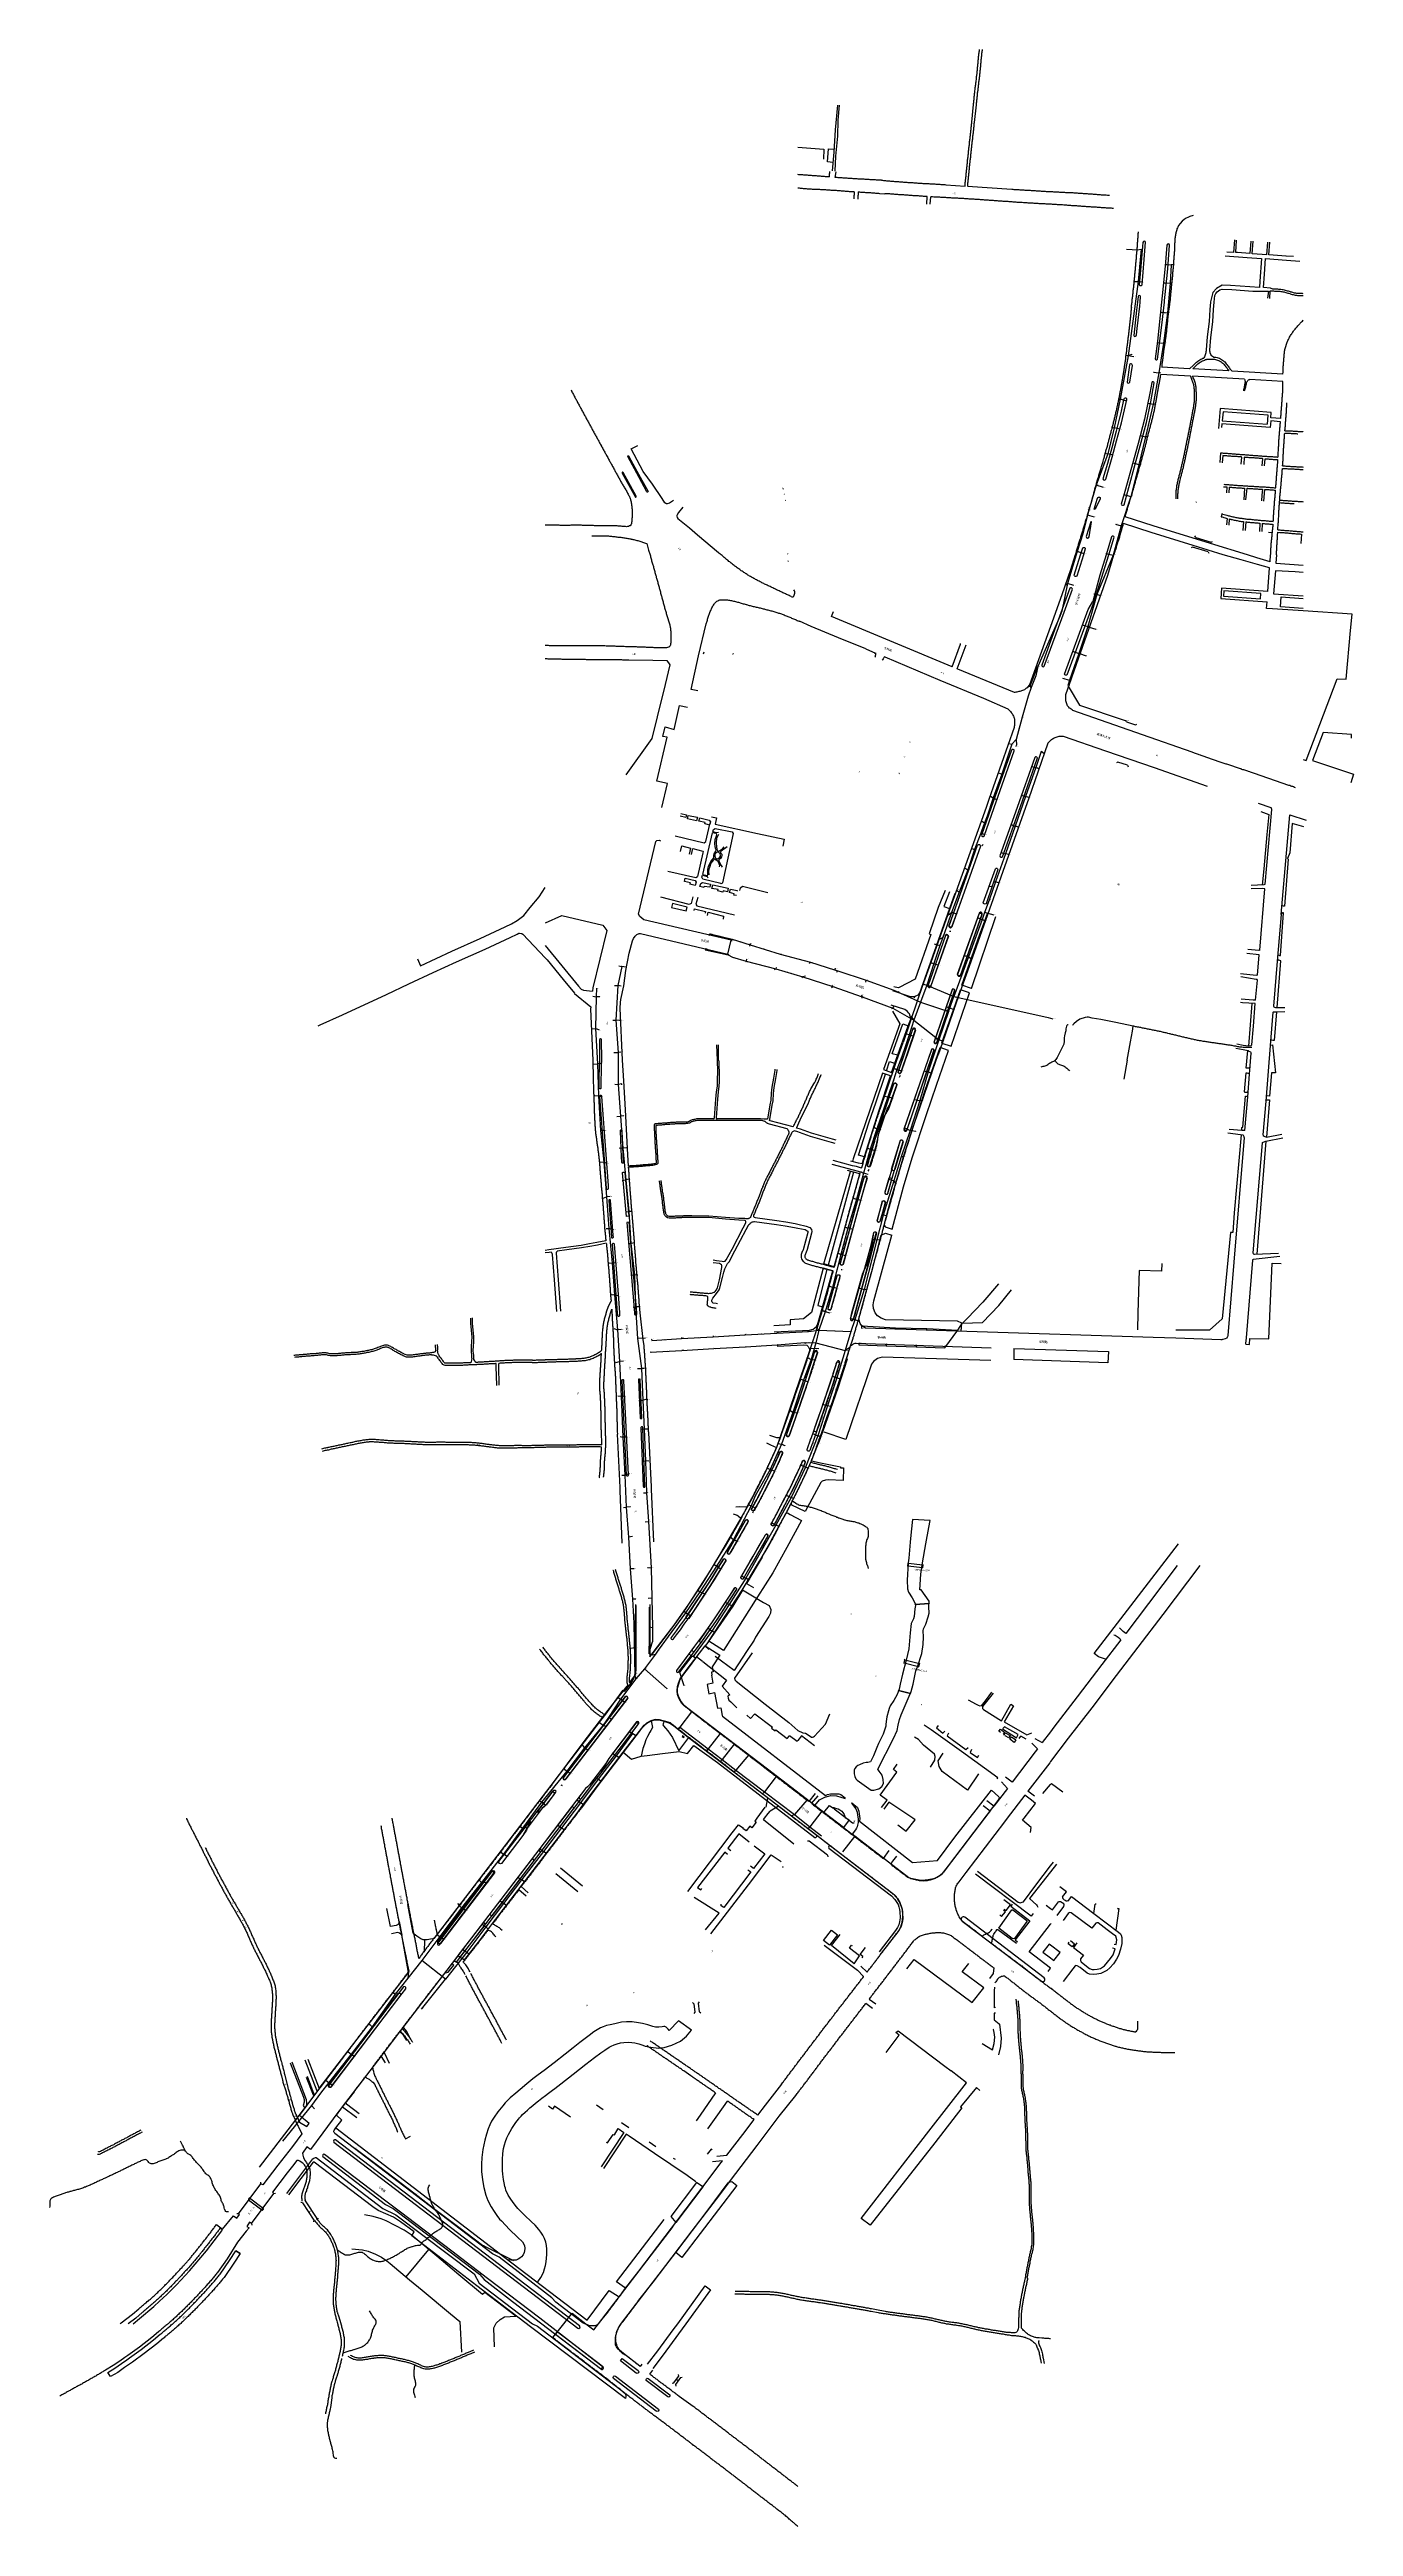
# Model space of a CAD drawing. Extents: x 563510 to 564800, y 3598549 to 3601000.
import ezdxf
from ezdxf.enums import TextEntityAlignment as Align

# ---------------------------------------------------------------- set-up
doc = ezdxf.new("R2010")
doc.units = 0
for name, color, linetype in [('__', 7, 'CONTINUOUS'), ('____', 252, 'CONTINUOUS'), ('ASSIST', 7, 'CONTINUOUS'), ('DLSS', 8, 'CONTINUOUS'), ('GX_GX', 252, 'CONTINUOUS'), ('GXYZ', 8, 'CONTINUOUS'), ('JM_JM', 252, 'CONTINUOUS'), ('JT_JT', 252, 'CONTINUOUS'), ('SXSS', 5, 'CONTINUOUS'), ('YSDSX', 3, 'CONTINUOUS'), ('YSLINE', 3, 'CONTINUOUS'), ('YSXSX', 3, 'CONTINUOUS'), ('ZBTZ', 8, 'CONTINUOUS')]:
    doc.layers.add(name, color=color, linetype=linetype)
doc.styles.add('__', font='__')
doc.styles.add('____', font='____')
doc.styles.add('____0', font='____0')
doc.styles.add('_______', font='_______')
doc.styles.add('GXDBZ', font='GXDBZ')
doc.styles.add('GXXBZ', font='GXXBZ')
doc.styles.add('HZTXT', font='HZTXT')

msp = doc.modelspace()

# ---------------------------------------------------------------- linework, layer by layer
at = {"layer": 'ASSIST', "linetype": 'CONTINUOUS'}
for points in [[(564359, 3599502.4), (564373.6, 3599500.9), (564373.3, 3599497.9), (564358.7, 3599499.3)], [(564356, 3599406.9), (564370.3, 3599403.2), (564369.5, 3599399.9), (564355.1, 3599403.6)]]:
    msp.add_lwpolyline(points, close=True, dxfattribs=at)
at = {"layer": 'DLSS', "linetype": 'CONTINUOUS'}
for p, q in [((564358.7, 3599499.3), (564358.3, 3599499)), ((564359, 3599502.4), (564358.7, 3599502.7)), ((564373.3, 3599497.9), (564373.6, 3599497.5)), ((564373.6, 3599500.9), (564374, 3599501.3)), ((564366, 3599461.5), (564365.7, 3599461.9)), ((564366, 3599461.5), (564365.7, 3599461.2)), ((564379.9, 3599462.5), (564380.3, 3599462.8)), ((564379.9, 3599462.5), (564380.3, 3599462.1)), ((564356, 3599406.9), (564355.7, 3599407.3)), ((564355.1, 3599403.6), (564354.7, 3599403.4)), ((564369.5, 3599399.9), (564369.7, 3599399.5)), ((564370.3, 3599403.2), (564370.8, 3599403.4)), ((564349.6, 3599376.4), (564349.2, 3599376.1)), ((564349.6, 3599376.4), (564349.3, 3599376.8)), ((564361.5, 3599373.5), (564361.9, 3599373.7)), ((564361.5, 3599373.5), (564361.7, 3599373.1))]:
    msp.add_line(p, q, dxfattribs=at)
for points in [[(564718.8, 3600248.2), (564718.7, 3600249), (564718.6, 3600249.4), (564718.3, 3600249.7), (564705.7, 3600254)], [(564708.2, 3600246), (564715.9, 3600243.3), (564714.1, 3600223.3), (564710.9, 3600189.5), (564709.4, 3600173.4)], [(564712.4, 3600174.3), (564718.8, 3600248.2)], [(564728.1, 3600144.2), (564736.6, 3600242.7)], [(564736.6, 3600242.7), (564752.8, 3600237.7)], [(564750.7, 3600231), (564739, 3600234.3), (564736.6, 3600205.1), (564734.4, 3600199.7), (564735, 3600198.9), (564731.6, 3600152.3), (564730.4, 3600152.5), (564729.5, 3600152.9), (564728.9, 3600153.6)], [(564395.8, 3600167.8), (564388.8, 3600151.3), (564380.1, 3600125.2), (564381.7, 3600124.5), (564366.1, 3600080.1), (564350.3, 3600072), (564349.3, 3600071.6), (564344.9, 3600072.8)], [(564399.9, 3600166.7), (564394.5, 3600152.2), (564400.2, 3600150.2)], [(564712, 3600169.6), (564709.7, 3600169.9), (564698.4, 3600169.5)], [(564712.4, 3600174.3), (564711.8, 3600173.8), (564711.1, 3600173.5), (564698.5, 3600172.9)], [(564706.9, 3600108.8), (564712, 3600169.6)], [(564343.7, 3600069), (564361.3, 3600063), (564365.4, 3600063), (564368.9, 3600064.8), (564369.8, 3600065.5), (564370.6, 3600066.6), (564372.4, 3600071.4), (564400.3, 3600150.5), (564405.6, 3600165.4)], [(564399.4, 3600132.8), (564408.8, 3600159)], [(564411.6, 3600158.2), (564401.9, 3600131.7)], [(564429.8, 3600146.2), (564407.9, 3600084.7)], [(564410.9, 3600084), (564432.4, 3600145)], [(564412.4, 3600074.3), (564430.1, 3600124.9), (564434.7, 3600136.9), (564437.6, 3600145.2)], [(564421.8, 3600071.1), (564446, 3600142.4)], [(564728.1, 3600144.2), (564724.3, 3600098)], [(564724.9, 3600104.9), (564725.3, 3600104.4), (564725.8, 3600104), (564726.6, 3600103.6), (564727.4, 3600103.6), (564730.5, 3600145.7), (564729.6, 3600145.7), (564729, 3600145.5), (564728.5, 3600145), (564728.1, 3600144.2)], [(564378.8, 3600073.5), (564396.3, 3600123.9)], [(564398.8, 3600122.7), (564381.3, 3600072.7)], [(564706.5, 3600104.4), (564694.2, 3600105.6)], [(564706.9, 3600108.8), (564706, 3600108.5), (564695.2, 3600109.6)], [(564704.9, 3600084.3), (564706.5, 3600104.4)], [(564724.3, 3600098), (564720.6, 3600053.5)], [(564724.1, 3600052.2), (564727.8, 3600098.4), (564726, 3600098.9), (564725.6, 3600098.9), (564725.2, 3600098.9), (564724.7, 3600098.7), (564724.3, 3600098.1)], [(564402.8, 3600070.1), (564384.9, 3600018.6)], [(564387.5, 3600017.7), (564405.2, 3600069)], [(564392.4, 3600016.9), (564392.5, 3600017.3), (564399.9, 3600038.6), (564410.9, 3600069.8)], [(564419.7, 3600066.6), (564410.9, 3600069.8)], [(564421.8, 3600071.1), (564412.4, 3600074.3)], [(564704.9, 3600084.3), (564703.4, 3600084), (564687.9, 3600085.4)], [(564704.6, 3600079.4), (564704.5, 3600079.8), (564703.5, 3600080), (564688.1, 3600082.5)], [(564702.7, 3600059.3), (564704.6, 3600079.4)], [(564343.8, 3600048.5), (564351, 3600036.2), (564334.8, 3599990.8), (564342.8, 3599987.9)], [(564342.8, 3599987.9), (564359.3, 3600034.1), (564361.7, 3600040.6), (564361.7, 3600041.9), (564361.1, 3600043.7), (564360.4, 3600045.8), (564359.8, 3600046.7), (564358.2, 3600048.6), (564356, 3600050.1), (564342.3, 3600054.6)], [(564401.7, 3600013.8), (564419.7, 3600066.6)], [(564702.5, 3600056.1), (564690, 3600056.9), (564687.9, 3600057.2)], [(564702.7, 3600059.3), (564700.3, 3600059.5), (564688.5, 3600060.6)], [(564699.3, 3600056.3), (564695.7, 3600014.1)], [(564700.7, 3600033.8), (564702.5, 3600056.1)], [(564719.8, 3600047.6), (564717.4, 3600014.5)], [(564723.4, 3600047.8), (564721.2, 3600019.6), (564720, 3600019.7), (564718.7, 3600019.9), (564718.4, 3600020.1), (564718.1, 3600020.3), (564717.8, 3600020.8)], [(564719.8, 3600047.6), (564720.1, 3600047.7), (564720.6, 3600047.8), (564723.4, 3600047.8), (564731.8, 3600048.3)], [(564720.6, 3600053.5), (564721, 3600052.8), (564721.4, 3600052.5), (564722.4, 3600052.2), (564731.9, 3600052.2)], [(564348.9, 3600004.9), (564343.5, 3600006.4), (564353.8, 3600036.2), (564359.3, 3600034.1)], [(564363.8, 3600031.3), (564349.3, 3599988.5)], [(564351.9, 3599987.7), (564366.5, 3600030.4)], [(564699.3, 3600015.4), (564700.7, 3600033.8)], [(564335.3, 3599837), (564341.8, 3599860.9), (564349.9, 3599888.7), (564355.5, 3599907.8), (564366.1, 3599939.6), (564376, 3599970.3), (564390.9, 3600012.6)], [(564337.8, 3599989.7), (564340.8, 3599998.8), (564345.5, 3599997.2), (564346.1, 3599997)], [(564343.3, 3599833), (564354.4, 3599874.8), (564363.1, 3599903.5), (564377.2, 3599946.2), (564387.3, 3599975.2), (564398.9, 3600009.8)], [(564382.3, 3600010.8), (564354.9, 3599931.4)], [(564357.8, 3599930.4), (564384.7, 3600009.7)], [(564398.9, 3600009.8), (564390.9, 3600012.6)], [(564392.4, 3600016.9), (564401.7, 3600013.8)], [(564683.3, 3600011.9), (564690.5, 3600010.6), (564695.4, 3600009.5), (564696.2, 3600009.1), (564697.7, 3600008.4), (564698.3, 3600007.8), (564698.6, 3600007.1)], [(564699.3, 3600015.4), (564698.9, 3600014.9), (564698.6, 3600014.6), (564698.1, 3600014.3), (564695.7, 3600014.1), (564690.7, 3600014.7), (564684.3, 3600015.8)], [(564697.5, 3599993.2), (564696.9, 3599992.7), (564696.5, 3599992.4), (564696, 3599992.2), (564693.7, 3599992.2), (564695.2, 3600009.5)], [(564696.9, 3599986.1), (564698.6, 3600007.1)], [(564717.4, 3600014.5), (564712.9, 3599959.6), (564710.1, 3599926.2)], [(564717.4, 3600014.8), (564718, 3600015), (564719.6, 3600015.2), (564722.5, 3599987.5), (564718.5, 3599987.4), (564716.7, 3599964.4), (564714.4, 3599964.7), (564714, 3599964.8), (564713.7, 3599965.1), (564713.4, 3599965.5)], [(564341.6, 3599984.6), (564333.7, 3599987.2), (564304.8, 3599902.4), (564304.1, 3599899.8)], [(564316, 3599904.5), (564310.1, 3599906.2), (564320.3, 3599938.2), (564327.5, 3599959), (564336.6, 3599986.3)], [(564313.8, 3599897.4), (564330.4, 3599950.7), (564341.6, 3599984.6), (564341.6, 3599984.6)], [(564318.5, 3599896.5), (564331.3, 3599937.2), (564345.1, 3599976.9)], [(564321.4, 3599895.3), (564327.9, 3599916.3), (564330.2, 3599927.6), (564338.4, 3599951.7), (564340.7, 3599955.6), (564347.9, 3599975.7)], [(564691.9, 3599968.6), (564693.6, 3599987.7), (564694.1, 3599987.6), (564695.3, 3599987.3), (564696.1, 3599987), (564696.9, 3599986.1)], [(564695.1, 3599963.9), (564696.9, 3599986.1)], [(564689.2, 3599930.4), (564689.3, 3599933.6), (564690.3, 3599933.9), (564692.8, 3599964.5)], [(564691.9, 3599968.6), (564691.9, 3599968.4), (564694, 3599968.3), (564694.7, 3599968.4), (564695, 3599968.7), (564695.3, 3599969), (564695.5, 3599969.4)], [(564692.3, 3599930.6), (564695.1, 3599963.9)], [(564692.8, 3599964.5), (564693.1, 3599964.5), (564693.5, 3599964.4), (564695.1, 3599963.9)], [(564712.9, 3599960), (564713.4, 3599960.6), (564714.1, 3599961), (564716.2, 3599961), (564716.5, 3599961), (564716.5, 3599961), (564713.7, 3599923.9)], [(564691.7, 3599923.7), (564681.3, 3599800.2), (564675.3, 3599727.8), (564675.1, 3599726.5), (564674.9, 3599725.9), (564674.3, 3599725.2), (564672.8, 3599724.4), (564670.4, 3599723.7), (564670, 3599723.6), (564669.4, 3599723.5), (564668.5, 3599723.5), (564624, 3599724.9), (564601.4, 3599725.8), (564417.2, 3599731.6), (564316.8, 3599735.1), (564313.4, 3599737.1), (564311.6, 3599739.5), (564310.3, 3599743.9), (564313.1, 3599754.1), (564316.5, 3599767.2), (564324.2, 3599794.7)], [(564688.6, 3599926.2), (564681.8, 3599849), (564680.5, 3599829.7), (564677.9, 3599829.7), (564669.8, 3599744.2), (564657.2, 3599732.8), (564624, 3599733)], [(564691.7, 3599923.7), (564691.6, 3599924.2), (564691.3, 3599925), (564691, 3599925.5), (564690.5, 3599926), (564688, 3599926.2), (564675.3, 3599927.8)], [(564692.3, 3599930.6), (564689.2, 3599930.4), (564676.7, 3599931.4)], [(564709.4, 3599918.3), (564709.6, 3599918.6), (564710.2, 3599919), (564713.1, 3599919.9), (564729.8, 3599923.2)], [(564710.1, 3599926.2), (564710.3, 3599925.8), (564710.5, 3599925.5), (564711.2, 3599925), (564713.7, 3599923.9), (564728.9, 3599927)], [(564313.8, 3599897.4), (564309.9, 3599898.2), (564302.5, 3599900.2)], [(564342.8, 3599892.4), (564351.1, 3599920.1)], [(564354.2, 3599919.3), (564346, 3599891.8)], [(564709.4, 3599918.3), (564700.2, 3599809.5), (564700.4, 3599808.9), (564701, 3599808.3), (564701.7, 3599808), (564725.4, 3599809.3)], [(564713.1, 3599919.9), (564704, 3599808.1)], [(564275.6, 3599798.6), (564302.1, 3599890.1)], [(564305.1, 3599889.2), (564280.1, 3599797.2)], [(564285.9, 3599795.5), (564311.4, 3599887.5)], [(564315.8, 3599884.9), (564291.8, 3599798.9)], [(564294.8, 3599798.1), (564318.7, 3599884)], [(564311.4, 3599887.5), (564305.1, 3599889.2), (564299.2, 3599891)], [(564340.2, 3599883.2), (564336.1, 3599869.4)], [(564339.2, 3599868.5), (564343.1, 3599882.4)], [(564333.6, 3599860.5), (564328.4, 3599841.6)], [(564336.5, 3599859.4), (564331.5, 3599840.9)], [(564318.7, 3599802.4), (564322.6, 3599817.2), (564325.1, 3599829.6)], [(564320.7, 3599802.1), (564327.6, 3599829)], [(564324.2, 3599794.7), (564332.6, 3599827)], [(564332.6, 3599827), (564336.6, 3599828.8), (564343.1, 3599826.8)], [(564333.9, 3599793.3), (564343.1, 3599826.8)], [(564335.3, 3599837), (564336.4, 3599835.2), (564343.3, 3599833)], [(564285.9, 3599795.5), (564275.6, 3599798.6)], [(564302.1, 3599744.2), (564318.7, 3599802.4)], [(564320.7, 3599802.1), (564304.8, 3599743.4)], [(564727, 3599805.8), (564700.4, 3599802.9), (564699.9, 3599802.4), (564699.7, 3599802.2), (564693.4, 3599725.4), (564692.9, 3599719.8)], [(564692.9, 3599719.8), (564693.1, 3599719.2), (564693.7, 3599719.2), (564696.7, 3599718.9), (564697.2, 3599724.8), (564715.9, 3599724.4), (564719.3, 3599799.2), (564728, 3599798.8)], [(564275, 3599794.3), (564263.7, 3599750.4), (564255.6, 3599744.2), (564242.4, 3599743.2), (564242.4, 3599738.3), (564226.4, 3599737.2)], [(564278.8, 3599793.3), (564269.7, 3599757.3), (564274.6, 3599755.9)], [(564284.6, 3599791.7), (564275, 3599794.3)], [(564411.6, 3599731.8), (564412.1, 3599740), (564408, 3599741.9), (564336.8, 3599743.3), (564332.4, 3599744.7), (564328.7, 3599747.2), (564326.6, 3599750.2), (564325, 3599754.3), (564324.6, 3599758), (564325.3, 3599762.1), (564333.9, 3599793.3)], [(564274.9, 3599632.5), (564290.3, 3599676.8), (564299.3, 3599704.5), (564298.1, 3599705), (564302.2, 3599717.5), (564304.3, 3599719.2), (564305.6, 3599719.8), (564306.6, 3599720.1), (564307.7, 3599720.2), (564441.3, 3599715.6)], [(564440.9, 3599703.1), (564333.6, 3599706.3), (564328.9, 3599704.8), (564324.8, 3599702.1), (564323, 3599699.4), (564297.5, 3599624.9), (564276.1, 3599632)], [(564463.8, 3599714.9), (564463.7, 3599703.8)], [(564557.3, 3599711.9), (564556.8, 3599700.6), (564463.7, 3599703.8)], [(564463.8, 3599714.9), (564557.3, 3599711.9)], [(564223.6, 3599541.1), (564228.5, 3599550.3), (564237.3, 3599567), (564242.4, 3599576.8), (564247.2, 3599586.9), (564252, 3599597.2), (564254.8, 3599603.6)], [(564257.4, 3599602.2), (564254, 3599594.4), (564250.2, 3599586.4), (564246.5, 3599578.4), (564242.5, 3599570.7), (564238, 3599562), (564233.1, 3599552.7), (564228.8, 3599544.5), (564226.1, 3599539.7)], [(564161.9, 3599425.4), (564161.9, 3599425.4), (564195, 3599475.8), (564212.2, 3599504.4), (564222.4, 3599522.3), (564225.4, 3599527.8), (564235.4, 3599546.7), (564238.1, 3599551.7)], [(564193.6, 3599488.2), (564197.7, 3599495.3), (564202.9, 3599504.3), (564205.9, 3599509.5), (564209.7, 3599516.2), (564215.3, 3599526), (564217.9, 3599530.5)], [(564220.4, 3599529.3), (564216.9, 3599523.2), (564213.7, 3599517.6), (564208.8, 3599509), (564204, 3599500.7), (564196.1, 3599486.9)], [(564373.3, 3599497.9), (564358.7, 3599499.3)], [(564359, 3599502.4), (564373.6, 3599500.9)], [(564266.7, 3599262.7), (564220, 3599298.6), (564165, 3599340.5), (564149.4, 3599352.4), (564138.5, 3599360.7), (564136.3, 3599362.5), (564135.4, 3599363.5), (564132.7, 3599368.2), (564131.2, 3599371.6), (564130.9, 3599372.6), (564130.6, 3599376.2), (564131.1, 3599380.3), (564132.1, 3599383.7), (564133.7, 3599387.9), (564141.5, 3599398.8), (564158.4, 3599420.7)], [(564158.4, 3599420.7), (564172.9, 3599411.4), (564165.4, 3599399.7), (564166.3, 3599395), (564164.7, 3599394.6), (564165.1, 3599391.7), (564164.5, 3599391.5), (564166, 3599383.6), (564160.3, 3599382.5), (564162, 3599373.2), (564167.6, 3599374.4), (564170.7, 3599358.9), (564173.7, 3599359.4), (564175.2, 3599351.7), (564175.4, 3599351.2), (564277.4, 3599272.5), (564279.5, 3599273.5), (564282.2, 3599274.1), (564285, 3599274.3), (564289.2, 3599274.3), (564290.5, 3599274.2), (564292.4, 3599273.7), (564297, 3599270.1)], [(564356, 3599406.9), (564370.3, 3599403.2)], [(564369.5, 3599399.9), (564355.1, 3599403.6)], [(564081.8, 3599368.7), (564020.4, 3599288.9)], [(564054.8, 3599346.7), (564013.8, 3599293.3)], [(564117.8, 3599346.2), (564116.7, 3599343.5), (564116.6, 3599342.4), (564117, 3599341.5), (564119.1, 3599339.3), (564121.4, 3599336.6), (564125.9, 3599329.8), (564132.2, 3599316.9), (564142.3, 3599329.8)], [(564039.1, 3599265.3), (564077.2, 3599315.3)], [(564077.2, 3599315.3), (564085.6, 3599308.6), (564095, 3599311.6)], [(564005.7, 3599282.6), (563890.3, 3599131.5), (563888.8, 3599130.8), (563886.6, 3599130.3), (563883.4, 3599129.7), (563879.3, 3599129.9), (563877.2, 3599130.9), (563873.1, 3599133.4), (563870.4, 3599135.3), (563869.5, 3599136.4), (563864.2, 3599164.8)], [(564266.7, 3599262.7), (564271.6, 3599268.2), (564276.6, 3599270.9), (564280.3, 3599272), (564282.8, 3599272.4), (564288.4, 3599272.2), (564296.7, 3599269.7), (564297, 3599270.1)], [(564275.7, 3599255.9), (564281.2, 3599262.8), (564284.8, 3599260.3), (564286.4, 3599260.2), (564288.4, 3599259.8), (564289.9, 3599259.3), (564291.4, 3599258.5), (564293.5, 3599257), (564294.5, 3599255.8), (564295.7, 3599253.9), (564296.9, 3599250.9), (564300.7, 3599248.5), (564295.2, 3599240.9)], [(564303.4, 3599265.2), (564303.2, 3599264.9), (564304.2, 3599263.8), (564307.3, 3599259.4), (564308.6, 3599256.1), (564309.1, 3599253.1), (564309.6, 3599249.5), (564309.6, 3599245.8), (564309.5, 3599244.5), (564309.2, 3599243.2), (564308.6, 3599241.4), (564308.1, 3599240.4), (564307.1, 3599238.7), (564303.8, 3599234.3)], [(564303.4, 3599265.2), (564309.1, 3599260.8), (564309.3, 3599259.8), (564310.3, 3599256.9), (564310.6, 3599254.5), (564311.2, 3599249.9), (564311, 3599247.1), (564363.4, 3599206.4), (564388.2, 3599208.1), (564405.4, 3599231.2), (564441.6, 3599277.8), (564448.6, 3599271.7), (564449, 3599271.3), (564449.2, 3599270.7), (564449.3, 3599270.1), (564449, 3599269.3)], [(564449, 3599269.3), (564448.7, 3599268.8), (564436.3, 3599252.6), (564398.8, 3599203.1), (564391.7, 3599194.2), (564390.8, 3599193.5), (564387.6, 3599191.5), (564384.2, 3599190.2), (564379, 3599189), (564376, 3599188.7), (564373.3, 3599188.5), (564371.6, 3599188.5), (564361.8, 3599190.5), (564359.9, 3599191.2), (564332.5, 3599212.2), (564303.9, 3599234.2)], [(563948.1, 3599145.8), (564031.7, 3599255)], [(564295.2, 3599240.9), (564275.7, 3599255.9)], [(563855.5, 3599147.9), (563852.6, 3599163.1)], [(563855.5, 3599147.9), (563855.2, 3599146.3), (563854.9, 3599145.5), (563854, 3599144.6), (563853.3, 3599144.3), (563852.6, 3599144), (563847.2, 3599143), (563843.5, 3599160.7)], [(563858.2, 3599134.4), (563857.4, 3599135.3), (563856.1, 3599136.5), (563854.3, 3599136.9), (563847.9, 3599135.8)], [(563864.9, 3599097.4), (563858.2, 3599134.4)], [(563859.7, 3599043.1), (563913.9, 3599114), (563920.4, 3599110.1), (563934, 3599127.4)], [(563776.6, 3598982.6), (563864.9, 3599097.4)], [(563907.7, 3599106.2), (563901, 3599097.5), (563901.4, 3599097.2), (563904.1, 3599097.7), (563909.6, 3599104.6), (563907.7, 3599106.1)], [(563840.8, 3599018.3), (563856.3, 3599038.6)], [(563856.3, 3599038.6), (563859.1, 3599036), (563862.9, 3599030.1)], [(563859.7, 3599043.1), (563863.1, 3599038.7), (563866.8, 3599031.6)], [(563803, 3598968.9), (563837.7, 3599014.4)], [(563837.7, 3599014.4), (563841.7, 3599008.1)], [(563840.8, 3599018.3), (563845.9, 3599007.7)], [(563717.4, 3598904.9), (563764.3, 3598965.7), (563764.2, 3598968), (563763.9, 3598971.5), (563749.9, 3599008.8)], [(563747.9, 3599008.1), (563761, 3598974), (563761.6, 3598971.8), (563761.6, 3598969.1), (563760.7, 3598966), (563762.3, 3598963.1)], [(563776.6, 3598982.6), (563774.4, 3598980.1), (563762.8, 3599010.7)], [(563763.7, 3598994), (563770.4, 3598976.4), (563770.7, 3598976.1), (563771.3, 3598976.1), (563771.6, 3598976.5), (563771.7, 3598976.9), (563765.1, 3598994.5)], [(563765.3, 3599011.7), (563776.6, 3598982.6)], [(563803, 3598968.9), (563803.5, 3598967.6), (563815.9, 3598958)], [(564126.2, 3598846.2), (564052.6, 3598749.8), (564051.5, 3598748.8), (564050.2, 3598748.1), (564049.2, 3598747.8), (564048.1, 3598747.8), (564046.2, 3598747.8), (564044.6, 3598747.9), (564043.2, 3598748.2), (564041.9, 3598748.7), (564037.8, 3598750.6), (564010.6, 3598771.3), (564006.8, 3598775.7), (563954.4, 3598815.7), (563948.1, 3598819.2), (563792, 3598938.1), (563791.5, 3598938.7), (563791.2, 3598939.3), (563791.1, 3598939.8), (563791.1, 3598940.5), (563791.4, 3598941.3), (563791.7, 3598941.9), (563793.1, 3598943.7), (563798.8, 3598951.3), (563793.6, 3598956.4), (563799.5, 3598964.5)], [(563793.1, 3598943.7), (563960.2, 3598815.6), (564041.5, 3598753.3), (564063.3, 3598782.8), (564073.3, 3598776.4)], [(563799.5, 3598964.5), (563813.8, 3598954)], [(563744.6, 3598878.7), (563770.3, 3598913.2), (563771.2, 3598913.9), (563772.7, 3598914.4), (563773.6, 3598914.3), (563839.6, 3598863.9), (563852.4, 3598857.8), (563929.7, 3598799.2), (563934.7, 3598790.1), (563987.5, 3598750), (563992.4, 3598747.5), (564074.9, 3598684.4), (564079.3, 3598681)], [(564079.3, 3598681), (564079.7, 3598679.4), (564079.7, 3598677.8), (564079.5, 3598676), (563985.5, 3598746.8), (563932.5, 3598787.4), (563868.1, 3598836.9), (563870.5, 3598841), (563857.1, 3598850.9), (563850, 3598855.3), (563834.7, 3598861.9), (563829.6, 3598865.5), (563771.5, 3598909.8), (563770.6, 3598909.7), (563746.2, 3598877.5)], [(564093.6, 3598707.9), (564077.4, 3598720.4), (564075.2, 3598722.3), (564072.4, 3598724.9), (564070.7, 3598727.2), (564070.2, 3598728.1), (564069.8, 3598729), (564069.6, 3598729.9), (564069.5, 3598731), (564069.5, 3598732.4), (564069.8, 3598736.5), (564070.3, 3598739.3), (564071.7, 3598743.8), (564073.3, 3598747), (564075.7, 3598750.4), (564129.2, 3598820.4), (564161.4, 3598862.5), (564181.2, 3598889.2)], [(564156.1, 3598885.3), (564149.9, 3598889.8), (564124.3, 3598856.1), (564129.3, 3598850.2)], [(564181.2, 3598889.2), (564182.6, 3598890.4), (564184.6, 3598890.5), (564189.7, 3598886.6), (564135.4, 3598815.4), (564129.2, 3598820.4)], [(564156.1, 3598885.3), (564129.3, 3598850.2)], [(564079.6, 3598785.2), (564070.5, 3598791.4), (564117.9, 3598853)]]:
    msp.add_lwpolyline(points, dxfattribs=at)
at = {"layer": 'DLSS'}
for points in [[(564226.6, 3599731.3), (564261.4, 3599732.9), (564265.1, 3599734), (564268.4, 3599736.6), (564269.6, 3599738.1), (564284.6, 3599791.7)], [(564229.7, 3599717.2), (564256.1, 3599718.6), (564258.9, 3599718), (564259.4, 3599717.8), (564260.4, 3599716.7), (564261.4, 3599714), (564261.4, 3599712.6), (564232.2, 3599626.3)], [(564232.2, 3599626.3), (564229.2, 3599626.4), (564222.2, 3599628.6)], [(564229, 3599616.9), (564216.6, 3599590.2), (564209.4, 3599575.9), (564203.4, 3599564.5), (564199.8, 3599557.8), (564192.8, 3599558.1), (564188.6, 3599557.9)], [(564219.1, 3599621.4), (564223.1, 3599619.6), (564229, 3599616.9)], [(564243.4, 3599561.9), (564250.5, 3599575.5), (564255.1, 3599585), (564263.4, 3599603.8)], [(564263.4, 3599603.8), (564274.2, 3599601.5), (564292.1, 3599597.7), (564292.1, 3599596.8), (564295.2, 3599596.7), (564294.9, 3599584.2), (564279.9, 3599584.8), (564277.3, 3599584.5), (564274.2, 3599583.6), (564272.8, 3599582.2), (564257.3, 3599553.5), (564244.1, 3599559.8), (564243.4, 3599561.9)], [(564186, 3599551.2), (564190.1, 3599549.9), (564191.1, 3599549.3), (564193.5, 3599547.1), (564171, 3599507.7), (564154.9, 3599481.8), (564141.9, 3599461.8), (564128, 3599442), (564122.8, 3599434.9), (564106, 3599412.7), (564105.2, 3599412.2), (564104.7, 3599412), (564103.9, 3599412.2), (564103.6, 3599412.4), (564103.4, 3599412.9), (564103.1, 3599413.6), (564103.3, 3599427.5), (564103.4, 3599443.3), (564103.3, 3599458.9)], [(564238.1, 3599551.7), (564239.8, 3599552.1), (564242.3, 3599550.7), (564253.6, 3599544.8), (564239.2, 3599518), (564225.2, 3599493), (564210.2, 3599469.1), (564201.4, 3599455.6), (564191.4, 3599439.5), (564176.5, 3599416), (564161.9, 3599425.4)], [(564554.3, 3599407.3), (564547.6, 3599409.8), (564543.2, 3599413.2), (564626.5, 3599521.7)], [(564089.6, 3599460.5), (564089.9, 3599396.4), (564087.8, 3599388.9), (564084.6, 3599383.5), (564078.1, 3599375.6), (564076.7, 3599376.5), (564059.9, 3599353.1)], [(564077.2, 3599315.3), (564098.1, 3599342), (564100.3, 3599343.9), (564103.8, 3599345.9), (564106.4, 3599346.9), (564108.7, 3599347.3), (564112.4, 3599347.3), (564115.2, 3599346.8), (564117.9, 3599346.2), (564124.2, 3599343.8), (564127.2, 3599341.6), (564143.3, 3599329), (564198.8, 3599286.9), (564268.7, 3599233.3)], [(564282.4, 3599222.8), (564344.1, 3599175.5), (564347.7, 3599171.8), (564348.5, 3599170.6), (564350.9, 3599166.6), (564352.7, 3599162.1), (564353.1, 3599160), (564353.5, 3599157.4), (564353.7, 3599155.7), (564353.8, 3599150.9), (564353.5, 3599148.2), (564352.2, 3599143.4), (564351.4, 3599141.5), (564350.3, 3599139.6), (564348.8, 3599137.6), (564332.6, 3599116.5)]]:
    msp.add_lwpolyline(points, dxfattribs=at)
at = {"layer": 'DLSS', "linetype": 'CONTINUOUS'}
for points in [[(564279.9, 3599754.5), (564288.9, 3599787.1, -0.894372), (564291.5, 3599786), (564282.7, 3599753.6, -0.807025)], [(564206.9, 3599554.9), (564208.8, 3599558.2), (564211.7, 3599563.5), (564214.6, 3599569), (564216.9, 3599573.5), (564220.1, 3599579.7), (564224.8, 3599588.9), (564227.1, 3599593.8), (564232.2, 3599604.7), (564235, 3599611.3, 0.654528), (564232.4, 3599612.5), (564225.6, 3599597.4), (564219.7, 3599585.4), (564212, 3599570.4), (564204.3, 3599556, 0.785924)]]:
    msp.add_lwpolyline(points, format="xyb", close=True, dxfattribs=at)
for points in [[(564266.4, 3599711.6), (564262.3, 3599698), (564250.7, 3599663.2), (564238.9, 3599629.7, 0.981211), (564241.5, 3599628.3), (564242.9, 3599632.1), (564247.4, 3599644.9), (564254.1, 3599664.2), (564260.1, 3599682.1), (564264, 3599694), (564268.3, 3599706.9), (564269.4, 3599711, 0.944304), (564266.4, 3599711.6, 0.944304)], [(564200.9, 3599543.6, 0.740706), (564198.4, 3599544.9), (564180.3, 3599513.2, 0.845045), (564182.7, 3599511.9), (564200.9, 3599543.6)], [(564124.6, 3599429, 0.873363), (564127, 3599427.5), (564129.9, 3599431.4), (564133.8, 3599436.4), (564137.7, 3599442), (564146.5, 3599454.1), (564149, 3599458), (564157.4, 3599470.9), (564163.9, 3599480.7), (564169.3, 3599489.3), (564174.2, 3599497.2), (564178.8, 3599504.6, 0.744463), (564176.4, 3599506.4), (564171.2, 3599498.3), (564165.2, 3599488.1), (564157.4, 3599476), (564148.9, 3599463.2), (564140.1, 3599449.9), (564135.8, 3599444.1), (564133.3, 3599440.6), (564129.5, 3599435.5), (564124.6, 3599429)], [(564189.6, 3599476.7, 0.647796), (564187, 3599477.6), (564182.1, 3599469.8), (564178.2, 3599463.8), (564172, 3599454.3), (564165.4, 3599444.4), (564156.8, 3599432.2), (564147.9, 3599420.2), (564139.6, 3599409), (564130.1, 3599396.2, 0.78021), (564132.1, 3599394.5), (564140.2, 3599405), (564150.8, 3599419.1), (564155.3, 3599425.2), (564163.4, 3599436.7), (564170.5, 3599447), (564179.2, 3599460.4), (564189.6, 3599476.7)], [(564020.4, 3599288.9, -1.014445), (564018.2, 3599290.5), (564079.5, 3599370.6)], [(564105, 3599346.4), (564106.3, 3599339.9), (564104.7, 3599336.8), (564103.7, 3599335.2), (564101.3, 3599331), (564099.7, 3599327.5), (564098.2, 3599323.5), (564096.8, 3599319.2), (564095, 3599311.6), (564101.1, 3599312.1), (564116, 3599314), (564132.5, 3599316), (564140.8, 3599314.2), (564147.2, 3599322), (564170.5, 3599305.3), (564266.9, 3599231.1, 0.728727), (564268.7, 3599233.3, 0.728727)], [(564282.4, 3599222.8, 0.798218), (564280.8, 3599220.5), (564280.8, 3599220.5), (564342.7, 3599173.2), (564346, 3599169.8), (564349.2, 3599164.7), (564349.9, 3599162.3), (564350.5, 3599159.7), (564350.8, 3599157.4), (564351.1, 3599151.6), (564351, 3599149.6), (564350.7, 3599147.6), (564350, 3599144.6), (564348.6, 3599141.8), (564346.5, 3599139), (564330.5, 3599118)], [(564412.6, 3599148.3), (564491, 3599088.9, 1.003638), (564493.6, 3599092.2), (564415.2, 3599152.3, 0.948729), (564412.6, 3599148.3, 0.948729)]]:
    msp.add_lwpolyline(points, format="xyb", dxfattribs=at)
at = {"layer": 'DLSS'}
msp.add_lwpolyline([(564288.7, 3599701.7), (564282.4, 3599681.9), (564275.7, 3599662.4), (564266, 3599634.1, 0.781645), (564268.9, 3599633.3), (564279.5, 3599664), (564283.9, 3599677.1), (564291.4, 3599700.9, 0.906408), (564288.8, 3599701.8, 0.906408)], format="xyb", dxfattribs=at)
at = {"layer": 'DLSS', "linetype": 'CONTINUOUS'}
for points in [[(564366, 3599461.5), (564379.9, 3599462.5)], [(564349.6, 3599376.4), (564361.5, 3599373.5)]]:
    msp.add_lwpolyline(points, close=True, dxfattribs=at)
at = {"layer": 'DLSS'}
for points in [[(564056.6, 3599296.4), (564075.5, 3599321.1), (564092.6, 3599343.7, 0.975734), (564090.5, 3599345.4), (564063, 3599309.2), (564060, 3599304.2), (564043.9, 3599283), (564042, 3599281.3), (564040.1, 3599279.5), (564033.8, 3599271.4, 0.943225), (564036, 3599269.6), (564049.3, 3599287)], [(563996.2, 3599217.3), (564028.2, 3599259.4, 0.793425), (564026, 3599261), (563994.7, 3599220.1), (563910.2, 3599109.4), (563912.2, 3599107.8)], [(563962.4, 3599217.7), (563992.2, 3599256.6), (563992.2, 3599256.6), (563999.6, 3599266.3), (564000, 3599266.8), (564008, 3599277.2, -0.986027), (564010.4, 3599276), (564001.4, 3599263.8), (564000, 3599262.5), (563997.1, 3599259.9), (563982.3, 3599240.3), (563981.5, 3599238.3), (563981.5, 3599238.3), (563977.9, 3599233), (563956.8, 3599205.4, -0.753804), (563954.3, 3599207.2)], [(563949.2, 3599195.7, 0.607046), (563947.1, 3599197.1), (563893.4, 3599126.2, 0.738733), (563895.5, 3599124.8)], [(563858.7, 3599076.7), (563862.2, 3599081.4, 0.90401), (563859.5, 3599082.8), (563856, 3599078.1), (563785.9, 3598986.1, 0.601337), (563788.1, 3598984)], [(563781.8, 3598917.5, 0.84944), (563780.1, 3598915.3), (563819.2, 3598885.4), (563842.2, 3598867.9), (563849.8, 3598864), (563856.4, 3598858.9), (563867.6, 3598850.3), (563935, 3598799), (563939.6, 3598793.8), (563967.9, 3598772), (564010.6, 3598739.4), (564056.1, 3598704.8, 0.679677), (564057.8, 3598706.7), (563994.8, 3598755.3), (563942.9, 3598794.8), (563907.7, 3598821.7), (563872, 3598848.7), (563857.1, 3598860.2), (563842.6, 3598871.2)], [(563792.6, 3598931.9, 0.881065), (563791.1, 3598929.6), (564032.4, 3598745.4, 0.896317), (564034.1, 3598747.8)]]:
    msp.add_lwpolyline(points, format="xyb", close=True, dxfattribs=at)
at = {"layer": 'DLSS', "linetype": 'CONTINUOUS'}
for centre, radius, start, end in [((564430.8, 3600145), 1.57, 358.1449, 140.1429), ((564397.3, 3600122.9), 1.47, 352.7195, 136.0339), ((564400.8, 3600132.5), 1.37, 168.9144, 324.7237), ((564380.1, 3600073.2), 1.29, 167.0053, 334.7293), ((564403.8, 3600069.2), 1.41, 350.0205, 139.5405), ((564409.5, 3600084.7), 1.6, 181.2264, 330.5426), ((564365, 3600030.5), 1.45, 355.7562, 146.6652), ((564383.2, 3600009.7), 1.48, 1.856, 128.7426), ((564386.1, 3600018), 1.4, 155.6772, 346.7318), ((564346.3, 3599975.7), 1.65, 358.7704, 135.3542), ((564350.7, 3599988.3), 1.37, 171.2562, 333.4058), ((564352.5, 3599919.2), 1.67, 2.8844, 145.9896), ((564356.5, 3599931.2), 1.55, 173.8071, 329.3439), ((564320.2, 3599896.4), 1.68, 178.4144, 317.2552), ((564317.1, 3599883.9), 1.6, 2.9756, 144.1709), ((564341.3, 3599881.6), 1.94, 22.6465, 124.5661), ((564344.5, 3599892.7), 1.73, 188.2457, 328.9474), ((564334.7, 3599859), 1.8, 10.4647, 127.1985), ((564337.7, 3599869.1), 1.64, 171.1641, 337.7971), ((564326.3, 3599828.7), 1.41, 13.7449, 142.4737), ((564330, 3599841.5), 1.57, 176.486, 339.3733), ((564293.4, 3599799), 1.63, 182.501, 328.4646)]:
    msp.add_arc(centre, radius, start, end, dxfattribs=at)
at = {"layer": 'DLSS', "color": 4, "linetype": 'CONTINUOUS'}
for centre, radius, start, end in [((564303.4, 3599743.8), 1.37, 164.1109, 343.1145), ((564255.9, 3599602.5), 1.53, 348.0697, 135.898), ((564219.1, 3599529.8), 1.41, 338.8605, 150.1573), ((564225.3, 3599541.1), 1.64, 178.8333, 301.9185), ((564195.3, 3599488.3), 1.64, 184.6474, 300.8829), ((564080.3, 3599369.2), 1.63, 340.125, 120.767)]:
    msp.add_arc(centre, radius, start, end, dxfattribs=at)
at = {"layer": 'GXYZ', "linetype": 'CONTINUOUS'}
for p, q in [((564135.8, 3599331.6), (564135.5, 3599331.1)), ((564135.5, 3599331.1), (564137.2, 3599329.9)), ((564137.5, 3599330.4), (564135.8, 3599331.6)), ((564136.3, 3599330.9), (564136.7, 3599330.6)), ((564137.2, 3599329.9), (564137.5, 3599330.4))]:
    msp.add_line(p, q, dxfattribs=at)
msp.add_lwpolyline([(564136.7, 3599330.6), (564136.3, 3599330.9)], dxfattribs=at)
at = {"layer": 'JT_JT', "linetype": 'CONTINUOUS'}
for p, q in [((564575.2, 3600334.7), (564574.5, 3600336.1)), ((564575.2, 3600334.7), (564583.9, 3600331.8)), ((564583.9, 3600331.8), (564585.4, 3600332.5)), ((564566.5, 3600294.9), (564565.1, 3600294.2)), ((564576.1, 3600291.8), (564566.5, 3600294.9)), ((564576.1, 3600291.8), (564576.8, 3600290.3)), ((564285.8, 3599259.5), (564285.6, 3599261)), ((564285.8, 3599259.5), (564298.1, 3599250)), ((564298.1, 3599250), (564304, 3599245.4)), ((564304, 3599245.4), (564305.6, 3599245.6)), ((564261.2, 3599227.5), (564259.6, 3599227.3)), ((564279.4, 3599213.5), (564261.2, 3599227.5)), ((564279.4, 3599213.5), (564279.6, 3599211.9)), ((564147, 3599066.6), (564145.8, 3599067.6)), ((564147, 3599066.6), (564148, 3599058.1)), ((564151.8, 3599067.1), (564152.8, 3599068.3)), ((564152.7, 3599058.6), (564151.8, 3599067.1)), ((564148, 3599058.1), (564147, 3599056.9)), ((564152.7, 3599058.6), (564154, 3599057.6)), ((563718.9, 3598888.5), (563718.7, 3598890)), ((563731.8, 3598878.8), (563733.4, 3598879)), ((563759.9, 3598869.6), (563758.3, 3598869.9)), ((563762.7, 3598871.5), (563763, 3598873)), ((563696.6, 3598858.8), (563695.1, 3598858.6)), ((563709.5, 3598849.1), (563709.8, 3598847.5)), ((563771.3, 3598852.4), (563771, 3598850.8)), ((563774.1, 3598854.2), (563775.7, 3598853.9)), ((564127.1, 3598691.2), (564132.2, 3598698.1)), ((564134, 3598696.7), (564129, 3598689.8)), ((564132.2, 3598698.1), (564132, 3598699.7)), ((564134, 3598696.7), (564135.6, 3598697)), ((564127.1, 3598691.2), (564125.6, 3598690.9)), ((564129, 3598689.8), (564129.2, 3598688.3))]:
    msp.add_line(p, q, dxfattribs=at)
for points in [[(564415.4, 3600864.9), (564415.4, 3600865.3), (564415.5, 3600866.3), (564415.6, 3600867.3), (564415.7, 3600868.3), (564415.8, 3600869.3), (564415.9, 3600870.3), (564416, 3600871.3), (564416.1, 3600872.2), (564416.2, 3600873.2), (564416.3, 3600873.8), (564416.4, 3600874.8), (564416.5, 3600875.8), (564416.6, 3600876.8), (564416.7, 3600877.8), (564416.8, 3600878.8), (564416.9, 3600879.8), (564417, 3600880.8), (564417.1, 3600881.8), (564417.2, 3600882.7), (564417.3, 3600883.7), (564417.4, 3600884.7), (564417.5, 3600885.7), (564417.6, 3600886.7), (564417.7, 3600887.7), (564417.8, 3600888.7), (564417.9, 3600889.7), (564417.9, 3600889.9), (564418, 3600890.9), (564418.1, 3600891.9), (564418.3, 3600892.9), (564418.4, 3600893.9), (564418.5, 3600894.8), (564418.6, 3600895.8), (564418.7, 3600896.8), (564418.8, 3600897.8), (564418.9, 3600898.8), (564419, 3600899.8), (564419.1, 3600900.8), (564419.2, 3600901.8), (564419.3, 3600902.8), (564419.5, 3600903.8), (564419.6, 3600904.8), (564419.7, 3600905.8), (564419.7, 3600906), (564419.8, 3600907), (564419.9, 3600908), (564420, 3600909), (564420.2, 3600910), (564420.3, 3600911), (564420.4, 3600912), (564420.5, 3600913), (564420.6, 3600914), (564420.7, 3600915), (564420.8, 3600916), (564420.9, 3600917), (564421.1, 3600917.9), (564421.2, 3600918.9), (564421.3, 3600919.9), (564421.4, 3600920.9), (564421.5, 3600921.9), (564421.6, 3600922.9), (564421.6, 3600923.2), (564421.7, 3600924.2), (564421.8, 3600925.2), (564421.9, 3600926.2), (564422, 3600927.2), (564422.1, 3600928.2), (564423.8, 3600945.7), (564423.9, 3600946.6), (564424, 3600947.6), (564424.1, 3600948.6), (564424.2, 3600949.6), (564424.3, 3600950.6), (564424.4, 3600951.6), (564424.5, 3600952.6), (564424.6, 3600953.6), (564424.7, 3600954.6), (564424.8, 3600955.6), (564424.9, 3600956.6), (564425, 3600957.6), (564425.2, 3600958.6), (564425.2, 3600959.3), (564425.4, 3600960.3), (564425.5, 3600961.3), (564425.6, 3600962.3), (564425.7, 3600963.3), (564425.8, 3600964.3), (564426, 3600965.3), (564426.1, 3600966.3), (564426.2, 3600967.2), (564426.3, 3600968.2), (564426.5, 3600969.2), (564426.6, 3600970.2), (564426.7, 3600971.2), (564426.8, 3600972.2), (564426.9, 3600973.2), (564427.1, 3600974.2), (564427.2, 3600975.2), (564427.3, 3600976.1), (564427.4, 3600977.1), (564427.5, 3600978.1), (564427.5, 3600978.6), (564427.6, 3600979.5), (564427.7, 3600980.5), (564427.8, 3600981.5), (564427.9, 3600982.5), (564428, 3600983.5), (564428.1, 3600984.5), (564428.2, 3600985.5), (564428.3, 3600986.5), (564428.4, 3600987.5), (564428.5, 3600988.5), (564428.5, 3600989.5), (564428.6, 3600990.5), (564428.7, 3600991.5), (564428.8, 3600992.5), (564428.9, 3600993.5), (564429, 3600993.8), (564429.1, 3600994.8), (564429.2, 3600995.8), (564429.3, 3600996.8), (564429.5, 3600997.8), (564429.6, 3600998.8), (564429.7, 3600999.8), (564429.7, 3601000)], [(564418, 3600864.7), (564418.1, 3600865), (564418.1, 3600866), (564418.2, 3600867), (564418.3, 3600868), (564418.4, 3600869), (564418.5, 3600870), (564418.6, 3600871), (564418.7, 3600872), (564418.8, 3600873), (564418.9, 3600873.5), (564419, 3600874.5), (564419.1, 3600875.5), (564419.2, 3600876.5), (564419.3, 3600877.5), (564419.4, 3600878.5), (564419.5, 3600879.5), (564419.6, 3600880.5), (564419.7, 3600881.5), (564419.8, 3600882.5), (564419.9, 3600883.5), (564420, 3600884.5), (564420.1, 3600885.5), (564420.2, 3600886.5), (564420.3, 3600887.5), (564420.4, 3600888.4), (564420.5, 3600889.4), (564420.5, 3600889.6), (564420.6, 3600890.6), (564420.7, 3600891.6), (564420.9, 3600892.6), (564421, 3600893.6), (564421.1, 3600894.6), (564421.2, 3600895.6), (564421.3, 3600896.6), (564421.4, 3600897.5), (564421.5, 3600898.5), (564421.6, 3600899.5), (564421.7, 3600900.5), (564421.8, 3600901.5), (564421.9, 3600902.5), (564422.1, 3600903.5), (564422.2, 3600904.5), (564422.3, 3600905.5), (564422.3, 3600905.7), (564422.4, 3600906.7), (564422.5, 3600907.7), (564422.6, 3600908.7), (564422.8, 3600909.7), (564422.9, 3600910.7), (564423, 3600911.7), (564423.1, 3600912.7), (564423.2, 3600913.7), (564423.3, 3600914.7), (564423.4, 3600915.7), (564423.5, 3600916.7), (564423.7, 3600917.7), (564423.8, 3600918.6), (564423.9, 3600919.6), (564424, 3600920.6), (564424.1, 3600921.6), (564424.2, 3600922.6), (564424.2, 3600922.9), (564424.3, 3600923.9), (564424.4, 3600924.9), (564424.5, 3600925.9), (564424.6, 3600926.9), (564424.7, 3600927.9), (564426.7, 3600945.3), (564426.7, 3600945.3), (564426.8, 3600946.3), (564426.9, 3600947.3), (564427, 3600948.3), (564427.1, 3600949.3), (564427.2, 3600950.3), (564427.3, 3600951.3), (564427.4, 3600952.3), (564427.5, 3600953.3), (564427.6, 3600954.3), (564427.7, 3600955.2), (564427.8, 3600956.2), (564427.9, 3600957.2), (564428.1, 3600958.2), (564428.1, 3600958.9), (564428.3, 3600959.9), (564428.4, 3600960.9), (564428.5, 3600961.9), (564428.6, 3600962.9), (564428.7, 3600963.9), (564428.9, 3600964.9), (564429, 3600965.9), (564429.1, 3600966.9), (564429.2, 3600967.9), (564429.4, 3600968.9), (564429.5, 3600969.9), (564429.6, 3600970.9), (564429.7, 3600971.8), (564429.8, 3600972.8), (564430, 3600973.8), (564430.1, 3600974.8), (564430.2, 3600975.8), (564430.3, 3600976.8), (564430.4, 3600977.8), (564430.4, 3600978.3), (564430.5, 3600979.3), (564430.6, 3600980.3), (564430.7, 3600981.3), (564430.8, 3600982.2), (564430.9, 3600983.2), (564431, 3600984.2), (564431.1, 3600985.2), (564431.2, 3600986.2), (564431.3, 3600987.2), (564431.4, 3600988.2), (564431.4, 3600989.2), (564431.5, 3600990.2), (564431.6, 3600991.2), (564431.7, 3600992.2), (564431.8, 3600993.2), (564431.9, 3600993.5), (564432, 3600994.5), (564432.1, 3600995.5), (564432.2, 3600996.5), (564432.4, 3600997.5), (564432.5, 3600998.5), (564432.6, 3600999.5), (564432.7, 3601000)], [(564289.3, 3600944.8), (564286.9, 3600920.4), (564285.7, 3600898.4), (564283.9, 3600880)], [(564287, 3600879.7), (564287.7, 3600894.5), (564289.5, 3600914.4), (564290, 3600930.2), (564291.3, 3600944.8)], [(564250, 3600903.4), (564275.9, 3600901.5), (564275.4, 3600891.4)], [(564284.7, 3600888.1), (564279.3, 3600888.8), (564280.4, 3600901.9), (564285.9, 3600901.3)], [(564281.4, 3600873.9), (564281.4, 3600874.9), (564281.5, 3600875.9), (564281.5, 3600876.9), (564281.6, 3600877.9), (564281.6, 3600878.9), (564281.6, 3600879.4)], [(564287.1, 3600873.4), (564287.8, 3600879), (564287.8, 3600879), (564287.8, 3600879), (564287.8, 3600879), (564287.8, 3600879), (564287.8, 3600879)], [(564281.4, 3600873.9), (564280.4, 3600874), (564279.4, 3600874), (564278.4, 3600874.1), (564277.4, 3600874.2), (564276.5, 3600874.3), (564275.5, 3600874.4), (564274.5, 3600874.4), (564273.5, 3600874.5), (564272.5, 3600874.6), (564271.5, 3600874.7), (564270.5, 3600874.8), (564269.5, 3600874.8), (564268.5, 3600874.9), (564267.5, 3600875), (564266.5, 3600875.1), (564265.5, 3600875.2), (564264.5, 3600875.2), (564263.5, 3600875.3), (564262.5, 3600875.4), (564261.5, 3600875.5), (564260.5, 3600875.5), (564259.5, 3600875.6), (564258.5, 3600875.7), (564257.5, 3600875.7), (564256.5, 3600875.8), (564256.1, 3600875.8), (564255.1, 3600875.9), (564254.1, 3600876), (564253.1, 3600876), (564252.1, 3600876.1), (564251.1, 3600876.1), (564250.1, 3600876.2), (564250, 3600876.2)], [(564250, 3600863.1), (564250.2, 3600863.1), (564251.2, 3600863.1), (564252.2, 3600863), (564253.2, 3600862.9), (564253.4, 3600862.8), (564254.3, 3600862.7), (564255.3, 3600862.6), (564256.3, 3600862.5), (564257.3, 3600862.4), (564258.3, 3600862.4), (564259.3, 3600862.3), (564260.3, 3600862.2), (564261.2, 3600862.2), (564262.2, 3600862.1), (564263.2, 3600862.1), (564264.2, 3600862), (564265.3, 3600861.9), (564266.3, 3600861.9), (564267.3, 3600861.9), (564268.3, 3600861.8), (564269.3, 3600861.8), (564270.3, 3600861.7), (564271.3, 3600861.7), (564272.3, 3600861.6), (564273.3, 3600861.6), (564274.3, 3600861.5), (564275.3, 3600861.5), (564276.3, 3600861.4), (564277.3, 3600861.4), (564278.3, 3600861.3), (564279.3, 3600861.3), (564280.3, 3600861.2), (564280.8, 3600861.2), (564281.8, 3600861.1), (564282.8, 3600861), (564283.8, 3600861), (564284.8, 3600860.9), (564285.8, 3600860.8), (564286.8, 3600860.8), (564287.8, 3600860.7), (564288.8, 3600860.6), (564289.8, 3600860.6), (564290.8, 3600860.5), (564291.8, 3600860.4), (564292.8, 3600860.3), (564293.8, 3600860.3), (564294.8, 3600860.2), (564295.8, 3600860.1), (564296.8, 3600860), (564297.8, 3600860), (564298.8, 3600859.9), (564299.8, 3600859.8), (564300.7, 3600859.7), (564301.7, 3600859.7), (564302.7, 3600859.6), (564303.7, 3600859.5), (564303.9, 3600859.5), (564304.9, 3600859.5), (564305.8, 3600859.4)], [(564332.7, 3600870.7), (564331.7, 3600870.7), (564330.7, 3600870.8), (564329.7, 3600870.8), (564328.7, 3600870.9), (564327.7, 3600870.9), (564326.7, 3600871), (564325.7, 3600871), (564324.7, 3600871.1), (564323.7, 3600871.1), (564322.7, 3600871.2), (564321.7, 3600871.2), (564320.7, 3600871.3), (564319.7, 3600871.4), (564318.7, 3600871.4), (564317.7, 3600871.5), (564316.7, 3600871.5), (564315.7, 3600871.6), (564314.7, 3600871.6), (564313.7, 3600871.7), (564312.7, 3600871.7), (564311.7, 3600871.8), (564310.7, 3600871.9), (564309.7, 3600871.9), (564308.7, 3600872), (564307.8, 3600872), (564306.8, 3600872.1), (564305.8, 3600872.2), (564304.8, 3600872.2), (564303.8, 3600872.3), (564302.8, 3600872.3), (564301.8, 3600872.4), (564300.8, 3600872.5), (564299.9, 3600872.5), (564298.9, 3600872.6), (564297.9, 3600872.7), (564296.9, 3600872.7), (564295.9, 3600872.8), (564294.9, 3600872.9), (564293.9, 3600873), (564292.9, 3600873), (564291.9, 3600873.1), (564290.9, 3600873.2), (564289.9, 3600873.2), (564288.9, 3600873.3), (564287.9, 3600873.4), (564287.1, 3600873.4)], [(564305.8, 3600859.3), (564305.7, 3600858.3), (564305.6, 3600857.3), (564305.6, 3600856.3), (564305.5, 3600855.3), (564305.5, 3600854.3), (564305.4, 3600853.3), (564305.3, 3600852.4)], [(564309.8, 3600859.2), (564309.7, 3600858.2), (564309.6, 3600857.2), (564309.6, 3600856.2), (564309.5, 3600855.2), (564309.5, 3600854.2), (564309.4, 3600853.2), (564309.3, 3600852.2), (564309.3, 3600852.1)], [(564309.8, 3600859.2), (564309.9, 3600859.1), (564310.9, 3600859.1), (564311.9, 3600859), (564312.9, 3600859), (564313.9, 3600858.9), (564314.9, 3600858.8), (564315.9, 3600858.8), (564316.9, 3600858.7), (564317.9, 3600858.7), (564318.9, 3600858.6), (564319.9, 3600858.5), (564320.9, 3600858.5), (564321.9, 3600858.4), (564322.9, 3600858.3), (564323.7, 3600858.3), (564324.7, 3600858.2), (564325.7, 3600858.1), (564326.7, 3600858), (564327.7, 3600858), (564328.7, 3600857.9), (564329.7, 3600857.8), (564330.7, 3600857.7), (564336, 3600857.4)], [(564332.7, 3600870.6), (564333.7, 3600870.6), (564334.7, 3600870.5), (564335.7, 3600870.4), (564336.7, 3600870.3), (564337.7, 3600870.2), (564338.7, 3600870.1), (564339.7, 3600870.1), (564340.6, 3600870), (564341.6, 3600869.9), (564342.6, 3600869.8), (564343.6, 3600869.7), (564344.6, 3600869.7), (564345.6, 3600869.6), (564346.6, 3600869.5), (564347.6, 3600869.4), (564348.6, 3600869.4), (564349.6, 3600869.3), (564350.6, 3600869.2), (564351.6, 3600869.1), (564352.6, 3600869), (564353.6, 3600869), (564353.7, 3600869), (564354.7, 3600868.9), (564355.7, 3600868.8), (564356.7, 3600868.7), (564357.7, 3600868.7), (564358.7, 3600868.6), (564359.7, 3600868.5), (564360.7, 3600868.5), (564361.7, 3600868.4), (564362.7, 3600868.3), (564363.7, 3600868.3), (564364.7, 3600868.2), (564365.7, 3600868.1), (564366.7, 3600868.1), (564367.7, 3600868), (564368.7, 3600867.9), (564369.7, 3600867.9), (564370.7, 3600867.8), (564371.7, 3600867.8), (564372.7, 3600867.7), (564373.7, 3600867.6), (564374.7, 3600867.6), (564375.7, 3600867.5), (564376.5, 3600867.5), (564377.5, 3600867.4), (564378.5, 3600867.4), (564379.5, 3600867.3), (564380.5, 3600867.2), (564381.5, 3600867.2), (564382.5, 3600867.1), (564383.5, 3600867.1), (564384.5, 3600867), (564385.5, 3600867), (564386.5, 3600866.9), (564387.5, 3600866.9), (564388.5, 3600866.8), (564389.5, 3600866.7), (564390.5, 3600866.7), (564391.5, 3600866.6), (564392.5, 3600866.6), (564393.5, 3600866.5), (564394.5, 3600866.4), (564395.5, 3600866.4), (564396.5, 3600866.3), (564415.4, 3600864.9)], [(564378.1, 3600854.5), (564377.4, 3600854.6), (564376.4, 3600854.6), (564375.4, 3600854.7), (564374.4, 3600854.7), (564373.4, 3600854.8), (564372.4, 3600854.9), (564371.4, 3600854.9), (564370.4, 3600855), (564369.4, 3600855.1), (564368.4, 3600855.1), (564367.4, 3600855.2), (564366.4, 3600855.3), (564365.4, 3600855.3), (564365, 3600855.4), (564364, 3600855.4), (564363, 3600855.5), (564362, 3600855.6), (564361, 3600855.6), (564360, 3600855.7), (564359, 3600855.8), (564358, 3600855.9), (564357, 3600855.9), (564356, 3600856), (564355, 3600856.1), (564354, 3600856.1), (564353, 3600856.2), (564352, 3600856.3), (564351, 3600856.4), (564350, 3600856.4), (564349, 3600856.5), (564348, 3600856.6), (564347, 3600856.6), (564346, 3600856.7), (564345, 3600856.8), (564344, 3600856.9), (564343, 3600856.9), (564342, 3600857), (564341, 3600857.1), (564340, 3600857.1), (564339, 3600857.2), (564338, 3600857.3), (564337, 3600857.4), (564336, 3600857.4), (564336, 3600857.4)], [(564377.6, 3600847.1), (564378.1, 3600854.5)], [(564381, 3600846.9), (564381.5, 3600854.3)], [(564500, 3600846.9), (564499.8, 3600846.9), (564498.8, 3600847), (564497.8, 3600847), (564496.8, 3600847.1), (564495.8, 3600847.1), (564494.8, 3600847.2), (564493.8, 3600847.3), (564492.8, 3600847.3), (564491.8, 3600847.4), (564490.8, 3600847.4), (564489.8, 3600847.5), (564488.8, 3600847.5), (564487.8, 3600847.6), (564486.8, 3600847.6), (564485.8, 3600847.7), (564484.8, 3600847.7), (564483.8, 3600847.8), (564482.8, 3600847.9), (564481.8, 3600847.9), (564480.8, 3600848), (564480, 3600848), (564479, 3600848.1), (564478, 3600848.1), (564477, 3600848.2), (564476, 3600848.3), (564475.1, 3600848.3), (564474.1, 3600848.4), (564473.1, 3600848.4), (564472.1, 3600848.5), (564471.1, 3600848.6), (564470.1, 3600848.6), (564469.1, 3600848.7), (564468.1, 3600848.8), (564467.1, 3600848.8), (564466.1, 3600848.9), (564465.1, 3600849), (564464.1, 3600849.1), (564463.1, 3600849.1), (564462.1, 3600849.2), (564461.1, 3600849.3), (564460.1, 3600849.3), (564459.1, 3600849.4), (564458.1, 3600849.5), (564457.1, 3600849.5), (564456.1, 3600849.6), (564455.1, 3600849.7), (564454.1, 3600849.7), (564453.1, 3600849.8), (564452.1, 3600849.9), (564451.1, 3600850), (564450.1, 3600850), (564449.5, 3600850.1), (564448.5, 3600850.1), (564447.5, 3600850.2), (564446.5, 3600850.3), (564445.5, 3600850.4), (564444.5, 3600850.4), (564443.6, 3600850.5), (564442.6, 3600850.6), (564441.6, 3600850.6), (564440.6, 3600850.7), (564439.6, 3600850.8), (564438.6, 3600850.9), (564437.6, 3600850.9), (564436.6, 3600851), (564435.6, 3600851.1), (564434.6, 3600851.1), (564433.6, 3600851.2), (564432.6, 3600851.3), (564431.6, 3600851.3), (564430.6, 3600851.4), (564429.6, 3600851.5), (564428.6, 3600851.5), (564427.6, 3600851.6), (564426.6, 3600851.7), (564425.6, 3600851.7), (564424.6, 3600851.8), (564423.6, 3600851.9), (564422.6, 3600851.9), (564421.6, 3600852), (564420.6, 3600852.1), (564419.6, 3600852.1), (564418.6, 3600852.2), (564417.6, 3600852.3), (564417.3, 3600852.3), (564416.3, 3600852.3), (564415.3, 3600852.4), (564414.3, 3600852.5), (564413.3, 3600852.5), (564412.3, 3600852.6), (564411.3, 3600852.6), (564410.3, 3600852.7), (564409.3, 3600852.7), (564408.3, 3600852.8), (564407.3, 3600852.9), (564406.3, 3600852.9), (564405.3, 3600853), (564404.3, 3600853), (564403.3, 3600853.1), (564402.3, 3600853.1), (564401.3, 3600853.2), (564400.3, 3600853.2), (564399.3, 3600853.3), (564398.3, 3600853.3), (564397.3, 3600853.4), (564396.3, 3600853.5), (564395.3, 3600853.5), (564394.3, 3600853.6), (564393.3, 3600853.6), (564392.4, 3600853.7), (564391.4, 3600853.7), (564390.4, 3600853.8), (564389.4, 3600853.8), (564388.4, 3600853.9), (564387.4, 3600854), (564386.4, 3600854), (564385.4, 3600854.1), (564384.4, 3600854.1), (564383.4, 3600854.2), (564382.4, 3600854.3), (564381.5, 3600854.3)], [(564418, 3600864.7), (564461.7, 3600861.7), (564462.7, 3600861.7), (564463.7, 3600861.6), (564464.7, 3600861.6), (564465.7, 3600861.5), (564466.7, 3600861.5), (564467.7, 3600861.4), (564468.7, 3600861.4), (564469.7, 3600861.3), (564470.7, 3600861.2), (564471.7, 3600861.2), (564472.7, 3600861.1), (564473.7, 3600861.1), (564474.7, 3600861), (564475.7, 3600860.9), (564476.7, 3600860.9), (564477.7, 3600860.8), (564478.7, 3600860.7), (564479.7, 3600860.7), (564480.7, 3600860.6), (564481.7, 3600860.6), (564482.7, 3600860.5), (564483.7, 3600860.4), (564484.7, 3600860.4), (564485.7, 3600860.3), (564486.7, 3600860.2), (564487.7, 3600860.2), (564488.7, 3600860.1), (564489.6, 3600860.1), (564490.6, 3600860), (564491.6, 3600859.9), (564492.6, 3600859.9), (564493.6, 3600859.8), (564494.6, 3600859.8), (564495.6, 3600859.7), (564496.6, 3600859.6), (564496.9, 3600859.6), (564497.9, 3600859.6), (564498.9, 3600859.5), (564499.9, 3600859.5), (564500, 3600859.5)], [(564500, 3600859.5), (564500.9, 3600859.4), (564501.9, 3600859.4), (564502.9, 3600859.3), (564503.9, 3600859.3), (564504.9, 3600859.2), (564505.9, 3600859.2), (564506.9, 3600859.1), (564507.9, 3600859.1), (564508.9, 3600859), (564509.9, 3600859), (564510.9, 3600858.9), (564511.9, 3600858.9), (564512.9, 3600858.8), (564513.9, 3600858.8), (564514.9, 3600858.7), (564515.9, 3600858.7), (564516.9, 3600858.6), (564517.9, 3600858.6), (564518.9, 3600858.5), (564519.9, 3600858.5), (564520.9, 3600858.4), (564521.9, 3600858.4), (564522.9, 3600858.3), (564523.9, 3600858.2), (564524.9, 3600858.2), (564525.3, 3600858.2), (564526.3, 3600858.1), (564527.3, 3600858), (564528.3, 3600858), (564529.3, 3600857.9), (564530.3, 3600857.9), (564531.3, 3600857.8), (564532.3, 3600857.7), (564533.3, 3600857.7), (564534.3, 3600857.6), (564535.3, 3600857.5), (564536.3, 3600857.5), (564537.2, 3600857.4), (564538.2, 3600857.3), (564539.2, 3600857.2), (564540.2, 3600857.2), (564541.2, 3600857.1), (564542.2, 3600857), (564543.2, 3600857), (564544.2, 3600856.9), (564545.2, 3600856.8), (564546.2, 3600856.7), (564547.2, 3600856.7), (564548.2, 3600856.6), (564549.2, 3600856.5), (564550.2, 3600856.4), (564551.2, 3600856.4), (564552.2, 3600856.3), (564553.2, 3600856.2), (564554.2, 3600856.2), (564555.2, 3600856.1), (564556.2, 3600856), (564557.2, 3600855.9), (564558.2, 3600855.9), (564558.5, 3600855.9)], [(564562.4, 3600842.8), (564561.4, 3600842.8), (564560.4, 3600842.9), (564559.5, 3600843), (564558.5, 3600843), (564557.5, 3600843.1), (564556.5, 3600843.1), (564555.5, 3600843.2), (564554.5, 3600843.3), (564553.5, 3600843.3), (564552.5, 3600843.4), (564551.5, 3600843.5), (564550.5, 3600843.5), (564549.5, 3600843.6), (564548.5, 3600843.7), (564547.5, 3600843.7), (564546.5, 3600843.8), (564545.5, 3600843.9), (564544.5, 3600843.9), (564543.5, 3600844), (564542.5, 3600844.1), (564541.5, 3600844.1), (564540.5, 3600844.2), (564539.5, 3600844.3), (564538.5, 3600844.3), (564537.5, 3600844.4), (564536.5, 3600844.5), (564535.5, 3600844.5), (564534.5, 3600844.6), (564533.5, 3600844.7), (564532.5, 3600844.7), (564532, 3600844.8), (564531, 3600844.8), (564530, 3600844.9), (564529, 3600845), (564528, 3600845), (564527, 3600845.1), (564526, 3600845.2), (564525, 3600845.3), (564524, 3600845.3), (564523, 3600845.4), (564522, 3600845.5), (564521, 3600845.5), (564520, 3600845.6), (564519, 3600845.7), (564518, 3600845.8), (564517, 3600845.8), (564516, 3600845.9), (564515, 3600846), (564514, 3600846), (564513, 3600846.1), (564512, 3600846.2), (564511, 3600846.2), (564510, 3600846.3), (564509, 3600846.4), (564508, 3600846.4), (564507, 3600846.5), (564506, 3600846.6), (564505, 3600846.6), (564504.8, 3600846.6), (564503.8, 3600846.7), (564502.8, 3600846.8), (564501.8, 3600846.8), (564500.8, 3600846.9), (564500, 3600846.9)], [(564641.2, 3600835.7), (564637.9, 3600834.8), (564635.8, 3600833.9), (564634.1, 3600833), (564632.1, 3600831.8), (564630.1, 3600830.1), (564628.2, 3600827.8), (564626.7, 3600825.9), (564626, 3600824.3), (564626, 3600824.3), (564625.6, 3600823.5), (564625.1, 3600822.5), (564624.8, 3600821.6), (564624.5, 3600820.6), (564624.2, 3600819.7), (564624, 3600818.7), (564623.8, 3600818.1), (564623.7, 3600817.1), (564623.5, 3600816.1), (564623.4, 3600815.1), (564623.2, 3600814.1), (564623.1, 3600813.1), (564623.1, 3600812.1), (564623, 3600811.1), (564622.9, 3600810.1), (564622.9, 3600809.1), (564622.8, 3600808.1), (564622.8, 3600807.1), (564622.8, 3600806.1), (564622.7, 3600805.1), (564622.7, 3600804.4), (564622.6, 3600803.4), (564622.6, 3600802.4), (564622.5, 3600801.4), (564622.5, 3600800.4), (564622.4, 3600799.4), (564622.3, 3600798.4), (564622.3, 3600797.4), (564622.2, 3600796.4), (564622.1, 3600795.4), (564622.1, 3600794.4), (564622, 3600793.4), (564621.9, 3600792.4), (564621.8, 3600791.4), (564621.8, 3600790.4), (564621.7, 3600789.4), (564621.6, 3600788.4), (564621.5, 3600787.4), (564621.5, 3600786.5), (564621.4, 3600785.5), (564621.3, 3600784.5), (564621.2, 3600783.5), (564621.1, 3600782.5), (564621, 3600781.5), (564620.9, 3600780.5), (564620.8, 3600779.5), (564620.7, 3600778.5), (564620.7, 3600777.5), (564620.6, 3600776.5), (564620.5, 3600775.5), (564620.4, 3600774.5), (564620.3, 3600773.5), (564620.2, 3600772.5), (564620.1, 3600771.5), (564620, 3600770.6), (564619.9, 3600769.6), (564619.8, 3600768.6), (564619.7, 3600767.6), (564619.6, 3600766.6), (564619.5, 3600765.6), (564619.4, 3600764.6), (564619.3, 3600763.6), (564619.2, 3600762.6), (564619.1, 3600761.6), (564619, 3600760.6), (564618.9, 3600759.6), (564618.8, 3600758.6), (564618.8, 3600758.1), (564618.7, 3600757.1), (564618.6, 3600756.1), (564618.5, 3600755.1), (564618.4, 3600754.1), (564618.3, 3600753.1), (564618.2, 3600752.1), (564618.1, 3600751.1), (564618, 3600750.1), (564617.9, 3600750)], [(564580.6, 3600750), (564580.6, 3600750), (564580.7, 3600751), (564580.8, 3600752), (564580.9, 3600753), (564581, 3600754), (564581.2, 3600755), (564581.3, 3600756), (564581.4, 3600757), (564581.5, 3600758), (564581.6, 3600759), (564581.7, 3600760), (564581.8, 3600761), (564581.9, 3600762), (564582.1, 3600763), (564582.2, 3600764), (564582.3, 3600764.9), (564582.4, 3600765.9), (564582.4, 3600766.2), (564582.5, 3600767.1), (564582.6, 3600768.1), (564582.7, 3600769.1), (564582.8, 3600770.1), (564582.9, 3600771.1), (564583, 3600772.1), (564583.1, 3600773.1), (564583.2, 3600774.1), (564583.3, 3600775.1), (564583.4, 3600776.1), (564583.5, 3600777.1), (564583.5, 3600778.1), (564583.6, 3600779.1), (564583.7, 3600780.1), (564583.8, 3600781.1), (564583.9, 3600782.1), (564584, 3600783.1), (564584.1, 3600784.1), (564584.2, 3600785), (564584.3, 3600786), (564584.4, 3600787), (564584.4, 3600788), (564584.5, 3600789), (564584.6, 3600790), (564584.7, 3600791), (564584.8, 3600792), (564584.9, 3600792.9), (564585, 3600793.9), (564585, 3600794.9), (564585.1, 3600795.9), (564585.2, 3600796.9), (564585.3, 3600797.9), (564585.4, 3600798.9), (564585.5, 3600799.9), (564585.6, 3600800.9), (564585.6, 3600801.9), (564585.7, 3600802.9), (564585.8, 3600803.9), (564585.9, 3600804.9), (564586, 3600806), (564586.1, 3600807), (564586.1, 3600808), (564586.2, 3600809), (564586.3, 3600810), (564586.4, 3600811), (564586.4, 3600811.9), (564586.5, 3600812.9), (564586.6, 3600813.9), (564586.6, 3600814.9), (564586.7, 3600815.9), (564586.8, 3600816.8), (564586.8, 3600817.8), (564586.8, 3600818.1), (564586.9, 3600819.1), (564586.9, 3600819.8), (564586.9, 3600819.8), (564586.9, 3600819.8)], [(564682, 3600811.6), (564681.1, 3600799.2)], [(564683.4, 3600799.1), (564683.9, 3600811.5)], [(564698, 3600810.5), (564697.2, 3600798.1)], [(564699.5, 3600798), (564700.4, 3600810.4)], [(564714.5, 3600809.5), (564713.6, 3600796.9)], [(564715.9, 3600796.8), (564716.9, 3600809.3)], [(564672.9, 3600796), (564694.4, 3600794.4), (564708.7, 3600793.4), (564707.2, 3600770.8), (564706.7, 3600764.7), (564678, 3600766.7), (564669.9, 3600766.9), (564664.3, 3600763.7), (564660.7, 3600759.6), (564658.3, 3600750.5), (564658.3, 3600750)], [(564681.1, 3600799.2), (564674.3, 3600799.6)], [(564697.2, 3600798.1), (564684.9, 3600799.1), (564683.4, 3600799.1)], [(564713.6, 3600796.9), (564709.3, 3600797.2), (564699.5, 3600798)], [(564750, 3600758.4), (564749.2, 3600758.6), (564748.5, 3600758.6), (564747.4, 3600758.7), (564746.4, 3600758.7), (564745.4, 3600758.7), (564744.4, 3600758.7), (564743.5, 3600758.7), (564742.7, 3600758.8), (564742.2, 3600758.8), (564741.4, 3600759), (564740.5, 3600759.2), (564739.6, 3600759.5), (564738.6, 3600759.8), (564737.7, 3600760.1), (564737.3, 3600760.2), (564736.3, 3600760.5), (564735.4, 3600760.8), (564734.4, 3600761.1), (564733.4, 3600761.4), (564732.4, 3600761.7), (564731.4, 3600761.9), (564730.3, 3600762.1), (564730, 3600762.2), (564729, 3600762.4), (564727.9, 3600762.5), (564726.9, 3600762.6), (564725.9, 3600762.7), (564724.8, 3600762.8), (564723.8, 3600762.8), (564722.8, 3600762.9), (564721.8, 3600763), (564720.8, 3600763), (564719.8, 3600763), (564717.5, 3600763.9), (564710.6, 3600764.5), (564711.6, 3600777.8), (564712.6, 3600793.1), (564733.5, 3600791.7)], [(564733, 3600795.6), (564715.9, 3600796.8)], [(564740.3, 3600795.2), (564732.7, 3600795.6)], [(564733.5, 3600791.7), (564746.7, 3600790.7)], [(564661.9, 3600750), (564662.7, 3600756.8), (564663.4, 3600758.7), (564664.9, 3600760.4), (564667.6, 3600762.1), (564669.9, 3600762.9), (564679.3, 3600762.6), (564700.1, 3600761), (564715.5, 3600760.9), (564714.8, 3600753.9)], [(564716.8, 3600753.7), (564717.3, 3600761.3), (564719.7, 3600761.2), (564720.7, 3600761.2), (564721.7, 3600761.1), (564722.7, 3600761.1), (564723.7, 3600761), (564724.7, 3600761), (564725.7, 3600760.9), (564726.7, 3600760.8), (564727.7, 3600760.7), (564728.7, 3600760.6), (564729.7, 3600760.4), (564730, 3600760.4), (564731, 3600760.2), (564731.9, 3600759.9), (564732.9, 3600759.7), (564733.9, 3600759.4), (564734.8, 3600759.1), (564735.8, 3600758.8), (564736.7, 3600758.5), (564737.1, 3600758.4), (564738.1, 3600758), (564739, 3600757.7), (564740, 3600757.5), (564741, 3600757.2), (564741.9, 3600757), (564742.4, 3600757), (564743.4, 3600756.9), (564744.4, 3600756.8), (564745.4, 3600756.8), (564746.4, 3600756.8), (564747.4, 3600756.8), (564748.4, 3600756.8), (564749, 3600756.8), (564750, 3600756.6)], [(564580, 3600745.2), (564579.9, 3600744.2), (564579.8, 3600743.2), (564579.7, 3600742.2), (564579.6, 3600741.2), (564579.5, 3600740.2), (564579.4, 3600739.2), (564579.3, 3600738.2), (564579.2, 3600737.2), (564579.1, 3600736.2), (564579, 3600735.2), (564578.9, 3600734.2), (564578.8, 3600733.2), (564578.7, 3600732.2), (564578.6, 3600731.2), (564578.5, 3600730.2), (564578.3, 3600729.3), (564578.2, 3600728.3), (564578.1, 3600727.3), (564578, 3600726.3), (564577.9, 3600725.3), (564577.8, 3600724.3), (564577.7, 3600723.4), (564577.6, 3600722.4), (564577.5, 3600721.4), (564577.3, 3600720.4), (564577.2, 3600719.4), (564577.1, 3600718.4), (564577, 3600717.5), (564576.9, 3600716.5), (564576.7, 3600715.5), (564576.6, 3600714.5), (564576.5, 3600713.5), (564576.4, 3600712.5), (564576.3, 3600711.5), (564576.1, 3600710.5), (564576, 3600709.5), (564575.9, 3600708.5), (564575.8, 3600708.1), (564575.7, 3600707.1), (564575.6, 3600706.1), (564575.5, 3600705.1), (564575.3, 3600704.2), (564575.2, 3600703.2), (564575.1, 3600702.2), (564575, 3600701.2), (564574.8, 3600700.2), (564574.7, 3600699.2), (564574.6, 3600698.2), (564574.5, 3600697.2), (564574.3, 3600696.2), (564574.2, 3600695.2), (564574.1, 3600694.2), (564574, 3600693.2), (564573.8, 3600692.3), (564573.7, 3600691.3), (564573.5, 3600690.3), (564573.4, 3600689.3), (564573.3, 3600688.3), (564573.2, 3600687.5), (564573, 3600686.5), (564572.9, 3600685.6), (564572.7, 3600684.6), (564572.6, 3600683.6), (564572.4, 3600682.6), (564572.3, 3600681.6), (564572.1, 3600680.6), (564572, 3600679.6), (564571.8, 3600678.6), (564571.6, 3600677.6), (564571.5, 3600676.7), (564571.3, 3600675.7), (564571.2, 3600674.7), (564571, 3600673.7), (564570.8, 3600672.7), (564570.7, 3600671.7), (564570.5, 3600670.7), (564570.3, 3600669.8), (564570.1, 3600668.8), (564570, 3600667.8), (564569.8, 3600666.8), (564569.6, 3600665.8), (564569.5, 3600665), (564569.3, 3600664), (564569.1, 3600663), (564568.9, 3600662), (564568.7, 3600661), (564568.5, 3600660.1), (564568.3, 3600659.1), (564568.1, 3600658.1), (564568, 3600657.1), (564567.8, 3600656.1), (564567.6, 3600655.2), (564567.4, 3600654.2), (564567.2, 3600653.2), (564567, 3600652.2), (564566.8, 3600651.2), (564566.5, 3600650.3), (564566.3, 3600649.3), (564566.1, 3600648.3), (564565.9, 3600647.3), (564565.7, 3600646.4), (564565.5, 3600645.5), (564565.3, 3600644.5), (564565.1, 3600643.6), (564564.9, 3600642.6), (564564.6, 3600641.6), (564564.4, 3600640.6), (564564.2, 3600639.7), (564564, 3600638.7), (564563.7, 3600637.7), (564563.5, 3600636.7), (564563.3, 3600635.8), (564563, 3600634.8), (564562.8, 3600633.8), (564562.5, 3600632.9), (564562.3, 3600631.9), (564562.1, 3600630.9), (564561.8, 3600630), (564561.6, 3600629), (564561.5, 3600628.8), (564561.3, 3600627.8), (564561, 3600626.8), (564560.8, 3600625.9), (564560.5, 3600624.9), (564560.3, 3600623.9), (564560, 3600623), (564559.8, 3600622), (564559.5, 3600621), (564559.3, 3600620.1), (564559, 3600619.1), (564558.7, 3600618.1), (564558.5, 3600617.2), (564558.2, 3600616.2), (564558, 3600615.2), (564557.7, 3600614.3), (564557.5, 3600613.3), (564557.2, 3600612.3), (564556.9, 3600611.4), (564556.7, 3600610.4), (564556.4, 3600609.4), (564556.2, 3600608.5), (564555.9, 3600607.5), (564555.9, 3600607.4), (564555.6, 3600606.4), (564555.3, 3600605.4), (564555.1, 3600604.5), (564554.8, 3600603.5), (564554.5, 3600602.5), (564554.3, 3600601.6), (564554, 3600600.6), (564553.7, 3600599.7), (564553.5, 3600598.7), (564553.2, 3600597.7), (564552.9, 3600596.8), (564552.6, 3600595.8), (564552.4, 3600594.8), (564552.1, 3600593.9), (564551.8, 3600592.9), (564551.6, 3600592), (564551.3, 3600591), (564551, 3600590), (564550.7, 3600589.1), (564550.4, 3600588.1), (564550.2, 3600587.3), (564549.9, 3600586.3), (564549.6, 3600585.4), (564549.3, 3600584.4), (564549, 3600583.4), (564548.7, 3600582.5), (564548.4, 3600581.5), (564548.1, 3600580.6), (564547.9, 3600579.6), (564547.6, 3600578.7), (564547.3, 3600577.7), (564547, 3600576.7), (564546.7, 3600575.8), (564546.4, 3600574.8), (564546.1, 3600573.9), (564545.9, 3600572.9), (564545.8, 3600572.7), (564545.5, 3600571.7), (564545.2, 3600570.7), (564545, 3600569.8), (564544.7, 3600568.8), (564544.4, 3600567.8), (564544.2, 3600566.9), (564543.9, 3600565.9), (564543.6, 3600564.9), (564543.4, 3600564), (564543.1, 3600563), (564542.9, 3600562), (564542.6, 3600561.1), (564542.4, 3600560.1), (564542.1, 3600559.2), (564541.8, 3600558.2), (564541.6, 3600557.2), (564541.3, 3600556.3), (564541, 3600555.3), (564540.8, 3600554.3), (564540.6, 3600553.8), (564540.4, 3600552.8), (564540.1, 3600551.9), (564539.8, 3600550.9), (564539.5, 3600550), (564539.3, 3600549), (564539, 3600548), (564538.7, 3600547.1), (564538.4, 3600546.1), (564538.1, 3600545.2), (564537.8, 3600544.2), (564537.6, 3600543.2), (564537.3, 3600542.3), (564537, 3600541.3), (564536.7, 3600540.4), (564536.4, 3600539.4), (564536.1, 3600538.5), (564535.8, 3600537.5), (564535.5, 3600536.5), (564535.2, 3600535.6), (564535, 3600534.9), (564534.7, 3600533.9), (564534.4, 3600532.9), (564534.1, 3600532), (564533.9, 3600531), (564533.6, 3600530.1), (564533.3, 3600529.1), (564533, 3600528.2), (564532.7, 3600527.2), (564532.4, 3600526.2), (564532.1, 3600525.3), (564531.8, 3600524.3), (564531.5, 3600523.4), (564531.2, 3600522.4), (564530.9, 3600521.5), (564530.6, 3600520.5), (564530.3, 3600519.6), (564530, 3600518.6), (564529.8, 3600517.6), (564529.5, 3600516.7), (564529.2, 3600515.7), (564529, 3600515.1), (564528.7, 3600514.2), (564528.4, 3600513.2), (564528.1, 3600512.3), (564527.8, 3600511.3), (564527.5, 3600510.4), (564527.2, 3600509.4), (564526.9, 3600508.5), (564526.6, 3600507.5), (564526.3, 3600506.5), (564526, 3600505.6), (564525.7, 3600504.6), (564525.5, 3600503.7), (564525.2, 3600502.7), (564524.9, 3600501.8), (564524.6, 3600500.8), (564524.3, 3600500)], [(564580, 3600745.2), (564580.1, 3600746.1), (564580.2, 3600747.1), (564580.4, 3600748.1), (564580.5, 3600749), (564580.6, 3600750)], [(564610.2, 3600685.8), (564610.3, 3600686.5), (564610.4, 3600687.5), (564610.5, 3600688.5), (564610.6, 3600689.5), (564610.8, 3600690.5), (564610.9, 3600691.5), (564611, 3600692.5), (564611.1, 3600693.5), (564611.3, 3600694.5), (564611.4, 3600695.5), (564611.5, 3600696.5), (564611.6, 3600697.5), (564611.7, 3600698.5), (564611.9, 3600699.4), (564612, 3600700.4), (564612.1, 3600701.2), (564612.2, 3600702.1), (564612.4, 3600703.1), (564612.5, 3600704.1), (564612.7, 3600705.1), (564612.8, 3600706.1), (564613, 3600707.1), (564613.1, 3600708.1), (564613.3, 3600709.1), (564613.4, 3600710.1), (564613.6, 3600711), (564613.7, 3600712), (564613.8, 3600713), (564614, 3600714), (564614.1, 3600715), (564614.3, 3600716), (564614.4, 3600717), (564614.5, 3600718), (564614.7, 3600719), (564614.8, 3600719.9), (564614.9, 3600720.9), (564615, 3600721.9), (564615.1, 3600722.9), (564615.2, 3600723.9), (564615.3, 3600724.9), (564615.4, 3600725.9), (564615.5, 3600726.9), (564615.6, 3600727.9), (564615.7, 3600728.9), (564615.8, 3600729.9), (564615.9, 3600730.9), (564616, 3600731.9), (564616.1, 3600732.9), (564616.2, 3600733.9), (564616.3, 3600734.9), (564616.4, 3600735.9), (564616.5, 3600736.9), (564616.6, 3600737.8), (564616.7, 3600738.1), (564616.8, 3600739.1), (564616.9, 3600740.1), (564617, 3600741.1), (564617.1, 3600742.1), (564617.2, 3600743.1), (564617.4, 3600744.1), (564617.4, 3600744.5)], [(564617.9, 3600750), (564617.8, 3600749.1), (564617.7, 3600748.1), (564617.6, 3600747.1), (564617.5, 3600746.1), (564617.4, 3600745.1), (564617.4, 3600744.6)], [(564658.3, 3600750), (564657.6, 3600742.9), (564656.9, 3600731), (564655.1, 3600715.6), (564653.9, 3600702.9), (564653.8, 3600702), (564653.7, 3600701), (564653.5, 3600700), (564653.3, 3600699), (564653.3, 3600699), (564653.1, 3600698), (564652.8, 3600697), (564652.7, 3600696.8), (564652.2, 3600695.9), (564651.7, 3600695.1), (564651.5, 3600694.8)], [(564661.1, 3600695.8), (564661.1, 3600695.8), (564660.2, 3600696.4), (564659.4, 3600697), (564659.1, 3600697.3), (564658.6, 3600698.2), (564658.2, 3600699.2), (564658, 3600699.7), (564657.8, 3600700.7), (564657.6, 3600701.7), (564657.5, 3600702.6), (564658.7, 3600715.2), (564660.4, 3600730.7), (564661.1, 3600742.7), (564661.9, 3600750)], [(564729.9, 3600678.9), (564729.9, 3600679.7), (564730, 3600680.6), (564730, 3600681.6), (564730.1, 3600682.6), (564730.1, 3600683.6), (564730.2, 3600684.6), (564730.3, 3600685.6), (564730.3, 3600686.6), (564730.4, 3600687.6), (564730.5, 3600688.6), (564730.6, 3600689.6), (564730.6, 3600690.6), (564730.7, 3600691.6), (564730.8, 3600692.6), (564730.8, 3600693.6), (564730.8, 3600693.6), (564730.9, 3600694.6), (564731, 3600695.6), (564731.1, 3600696.6), (564731.1, 3600697.6), (564731.2, 3600698.6), (564731.3, 3600699.6), (564731.4, 3600700.6), (564731.6, 3600701.6), (564731.7, 3600702.6), (564731.9, 3600703.3), (564732.1, 3600704.3), (564732.4, 3600705.3), (564732.7, 3600706.2), (564733, 3600707.2), (564733.1, 3600707.5), (564733.4, 3600708.5), (564733.8, 3600709.4), (564734.2, 3600710.4), (564734.5, 3600711.3), (564734.9, 3600712.2), (564735.4, 3600713.1), (564735.8, 3600714), (564736.1, 3600714.5), (564736.5, 3600715.4), (564737, 3600716.3), (564737.5, 3600717.1), (564738, 3600718), (564738.6, 3600718.8), (564739.1, 3600719.7), (564739.7, 3600720.5), (564740.3, 3600721.3), (564740.7, 3600721.9), (564741.3, 3600722.7), (564741.9, 3600723.4), (564742.6, 3600724.2), (564743.2, 3600725), (564743.9, 3600725.7), (564744.5, 3600726.5), (564745.2, 3600727.2), (564745.9, 3600728), (564746.6, 3600728.7), (564747.1, 3600729.2), (564747.7, 3600729.9), (564748.4, 3600730.7), (564749.1, 3600731.4), (564749.8, 3600732.1), (564750, 3600732.3)], [(564637.5, 3600684.2), (564610.2, 3600685.8)], [(564637.5, 3600684.2), (564641.4, 3600687.7), (564642.1, 3600688.5), (564642.8, 3600689.2), (564643.6, 3600689.9), (564644.4, 3600690.6), (564645.3, 3600691.3), (564645.8, 3600691.7), (564646.7, 3600692.4), (564647.6, 3600693), (564648.6, 3600693.5), (564649.6, 3600694), (564650.6, 3600694.5), (564651.5, 3600694.8)], [(564640.9, 3600684), (564642.9, 3600686.2), (564643.6, 3600686.9), (564644.3, 3600687.6), (564645.1, 3600688.3), (564645.8, 3600689), (564646.6, 3600689.6), (564647.1, 3600690), (564647.9, 3600690.6), (564648.8, 3600691.1), (564649.6, 3600691.6), (564650.5, 3600692.1), (564651.5, 3600692.5), (564652.4, 3600692.8), (564653.3, 3600693.2), (564654.3, 3600693.4), (564654.6, 3600693.5), (564655.6, 3600693.6), (564656.6, 3600693.8), (564657.6, 3600693.8), (564658.6, 3600693.8), (564659.6, 3600693.8), (564660.2, 3600693.7), (564661.2, 3600693.6), (564662.2, 3600693.5), (564663.2, 3600693.3), (564664.2, 3600693.1), (564665.1, 3600692.8), (564666.1, 3600692.5), (564666.2, 3600692.5), (564667.1, 3600692), (564668, 3600691.5), (564668.8, 3600691), (564669.6, 3600690.4), (564670.4, 3600689.8), (564670.9, 3600689.3), (564671.6, 3600688.6), (564672.2, 3600687.8), (564672.8, 3600687), (564673.4, 3600686.2), (564674, 3600685.4), (564674.6, 3600684.6), (564675.1, 3600683.8), (564675.7, 3600683), (564676.3, 3600682.2), (564676.5, 3600682)], [(564676.5, 3600682), (564640.9, 3600684)], [(564661.1, 3600695.8), (564661.5, 3600695.8), (564662.5, 3600695.7), (564663.6, 3600695.5), (564664.7, 3600695.2), (564665.8, 3600694.9), (564666.9, 3600694.5), (564667, 3600694.5), (564668.1, 3600694), (564669.1, 3600693.4), (564670, 3600692.8), (564671, 3600692.1), (564671.8, 3600691.4), (564672.4, 3600690.9), (564673.2, 3600690), (564673.9, 3600689.2), (564674.6, 3600688.3), (564675.2, 3600687.5), (564675.8, 3600686.7), (564676.3, 3600685.8), (564676.9, 3600685), (564677.5, 3600684.2), (564678, 3600683.5), (564678.6, 3600682.8), (564679.2, 3600682.2), (564679.6, 3600681.8)], [(564729.9, 3600678.9), (564679.6, 3600681.8)], [(564025.7, 3600663.2), (564026.1, 3600662.3), (564026.6, 3600661.4), (564027.1, 3600660.5), (564027.5, 3600659.6), (564028, 3600658.8), (564028.5, 3600657.9), (564028.9, 3600657), (564029.4, 3600656.1), (564029.9, 3600655.2), (564030.3, 3600654.3), (564030.8, 3600653.5), (564031.3, 3600652.6), (564031.7, 3600651.7), (564032.2, 3600650.8), (564032.7, 3600649.9), (564033.1, 3600649), (564033.6, 3600648.2), (564034.1, 3600647.3), (564034.6, 3600646.4), (564035, 3600645.6), (564035.5, 3600644.7), (564036, 3600643.8), (564036.4, 3600642.9), (564036.9, 3600642), (564037.4, 3600641.2), (564037.9, 3600640.3), (564038.3, 3600639.4), (564038.8, 3600638.5), (564039.3, 3600637.6), (564039.8, 3600636.8), (564040.3, 3600635.9), (564040.7, 3600635), (564041.2, 3600634.1), (564041.7, 3600633.3), (564042.2, 3600632.4), (564042.7, 3600631.5), (564043.1, 3600630.6), (564043.6, 3600629.7), (564044.1, 3600628.9), (564044.3, 3600628.4), (564044.8, 3600627.5), (564045.3, 3600626.7), (564045.8, 3600625.8), (564046.3, 3600624.9), (564046.7, 3600624), (564047.2, 3600623.2), (564047.7, 3600622.3), (564048.2, 3600621.4), (564048.7, 3600620.5), (564049.1, 3600619.6), (564049.6, 3600618.8), (564050.1, 3600617.9), (564050.6, 3600617), (564051.1, 3600616.1), (564051.5, 3600615.3), (564052, 3600614.4), (564052.5, 3600613.5), (564053, 3600612.6), (564053.5, 3600611.8), (564053.9, 3600610.9), (564054.4, 3600610), (564054.9, 3600609.1), (564055.4, 3600608.2), (564055.6, 3600607.8), (564056.1, 3600606.9), (564056.6, 3600606.1), (564057.1, 3600605.2), (564057.6, 3600604.3), (564058, 3600603.4), (564058.5, 3600602.5), (564059, 3600601.7), (564059.5, 3600600.8), (564060, 3600599.9), (564060.4, 3600599), (564060.9, 3600598.2), (564061.4, 3600597.3), (564061.9, 3600596.4), (564062.4, 3600595.5), (564062.8, 3600594.7), (564063.3, 3600593.8), (564063.8, 3600592.9), (564064.3, 3600592), (564064.8, 3600591.1), (564065.2, 3600590.3), (564065.7, 3600589.4), (564066.2, 3600588.5), (564066.7, 3600587.6), (564067.1, 3600587), (564067.5, 3600586.1), (564068, 3600585.2), (564068.5, 3600584.3), (564069, 3600583.4), (564069.4, 3600582.6), (564069.9, 3600581.7), (564070.4, 3600580.8), (564070.9, 3600579.9), (564071.3, 3600579.1), (564071.8, 3600578.2), (564072.3, 3600577.3), (564072.8, 3600576.4), (564073.3, 3600575.5), (564073.8, 3600574.7), (564074.2, 3600573.8), (564074.7, 3600572.9), (564075.2, 3600572.1), (564075.7, 3600571.2), (564076.2, 3600570.3), (564076.6, 3600569.7), (564077.1, 3600568.8), (564077.6, 3600567.9), (564078.1, 3600567.1), (564078.6, 3600566.2), (564079.2, 3600565.4), (564079.7, 3600564.5), (564080.2, 3600563.6), (564080.7, 3600562.8), (564081.2, 3600561.9), (564081.6, 3600561), (564082.1, 3600560.1), (564082.6, 3600559.2), (564083, 3600558.4), (564083.4, 3600557.4), (564083.7, 3600556.9), (564084, 3600555.9), (564084.4, 3600555), (564084.5, 3600554.5), (564084.8, 3600553.5), (564085, 3600552.5), (564085.2, 3600551.5), (564085.4, 3600550.5), (564085.5, 3600549.6), (564085.6, 3600549.2), (564085.7, 3600548.2), (564085.8, 3600547.2), (564085.9, 3600546.2), (564086, 3600545.2), (564086, 3600544.2), (564086.1, 3600543.2), (564086.1, 3600542.2), (564086.1, 3600541.2), (564086.1, 3600540.2), (564086.1, 3600539.2), (564086.1, 3600539.1), (564086, 3600538.1), (564086, 3600537.1), (564085.9, 3600536.1), (564085.8, 3600535.1), (564085.8, 3600534.1), (564085.7, 3600533), (564085.6, 3600532), (564085.4, 3600531), (564085, 3600530.1), (564084.7, 3600529.6), (564084, 3600528.9), (564083.5, 3600528.6), (564082.6, 3600528.2), (564081.6, 3600528), (564080.6, 3600527.9), (564079.6, 3600528), (564078.5, 3600528), (564077.5, 3600528.1), (564077.4, 3600528.2), (564076.4, 3600528.2), (564075.4, 3600528.3), (564074.3, 3600528.4), (564073.3, 3600528.5), (564072.3, 3600528.5), (564071.3, 3600528.6), (564070.3, 3600528.6), (564069.3, 3600528.6), (564068.3, 3600528.7), (564067.3, 3600528.7), (564066.3, 3600528.7), (564065.3, 3600528.7), (564064.3, 3600528.7), (564063.3, 3600528.8), (564062.3, 3600528.8), (564061.3, 3600528.8), (564060.4, 3600528.8), (564059.4, 3600528.8), (564058.4, 3600528.8), (564057.4, 3600528.8), (564056.4, 3600528.8), (564055.4, 3600528.8), (564054.4, 3600528.8), (564053.4, 3600528.9), (564052.4, 3600528.9), (564051.4, 3600528.9), (564051, 3600528.9), (564050, 3600528.9), (564049, 3600528.9), (564048, 3600529), (564047, 3600529), (564046, 3600529), (564045, 3600529), (564044, 3600529.1), (564043, 3600529.1), (564042, 3600529.1), (564041, 3600529.1), (564040, 3600529.2), (564039, 3600529.2), (564038, 3600529.2), (564037, 3600529.2), (564036, 3600529.3), (564035, 3600529.3), (564034.5, 3600529.3), (564033.5, 3600529.3), (564032.5, 3600529.3), (564031.5, 3600529.3), (564030.5, 3600529.3), (564029.5, 3600529.3), (564028.5, 3600529.3), (564027.5, 3600529.3), (564026.5, 3600529.3), (564025.5, 3600529.3), (564024.5, 3600529.2), (564023.5, 3600529.2), (564022.5, 3600529.2), (564021.5, 3600529.2), (564020.5, 3600529.2), (564019.5, 3600529.2), (564018.5, 3600529.2), (564017.8, 3600529.2), (564016.8, 3600529.2), (564015.8, 3600529.2), (564014.8, 3600529.2), (564013.8, 3600529.3), (564012.8, 3600529.3), (564011.8, 3600529.3), (564010.8, 3600529.3), (564009.8, 3600529.3), (564008.8, 3600529.3), (564007.8, 3600529.4), (564006.8, 3600529.4), (564005.8, 3600529.4), (564004.8, 3600529.4), (564003.8, 3600529.4), (564002.8, 3600529.5), (564001.8, 3600529.5), (564000.8, 3600529.5), (564000, 3600529.5)], [(564573.9, 3600537.8), (564574.1, 3600538.5), (564574.3, 3600539.4), (564574.6, 3600540.4), (564574.9, 3600541.3), (564575.1, 3600542.3), (564575.2, 3600542.4), (564575.5, 3600543.4), (564575.7, 3600544.3), (564576, 3600545.3), (564576.3, 3600546.3), (564576.6, 3600547.2), (564576.9, 3600548.2), (564577.2, 3600549.1), (564577.5, 3600550.1), (564577.7, 3600551), (564578, 3600552), (564578.3, 3600553), (564578.6, 3600553.9), (564578.9, 3600554.9), (564579.2, 3600555.8), (564579.5, 3600556.8), (564579.8, 3600557.7), (564580.1, 3600558.7), (564580.4, 3600559.7), (564580.7, 3600560.6), (564581, 3600561.6), (564581.2, 3600562.5), (564581.5, 3600563.5), (564581.8, 3600564.2), (564582, 3600565.2), (564582.3, 3600566.2), (564582.6, 3600567.1), (564582.9, 3600568.1), (564583.1, 3600569), (564583.4, 3600570), (564583.7, 3600571), (564583.9, 3600571.9), (564584.2, 3600572.9), (564584.5, 3600573.9), (564584.8, 3600574.8), (564585, 3600575.8), (564585.3, 3600576.8), (564585.6, 3600577.7), (564585.8, 3600578.7), (564586.1, 3600579.6), (564586.4, 3600580.6), (564586.6, 3600581.6), (564586.9, 3600582.5), (564587.2, 3600583.5), (564587.2, 3600583.8), (564587.5, 3600584.8), (564587.8, 3600585.7), (564588.1, 3600586.7), (564588.3, 3600587.6), (564588.6, 3600588.6), (564588.9, 3600589.6), (564589.2, 3600590.5), (564589.4, 3600591.5), (564589.7, 3600592.5), (564590, 3600593.4), (564590.2, 3600594.4), (564590.5, 3600595.3), (564590.8, 3600596.3), (564591.1, 3600597.3), (564591.3, 3600598.2), (564591.6, 3600599.2), (564591.9, 3600600.2), (564592.1, 3600601.1), (564592.4, 3600602.1), (564592.6, 3600603.1), (564592.8, 3600603.8), (564593.1, 3600604.8), (564593.3, 3600605.8), (564593.6, 3600606.7), (564593.8, 3600607.7), (564594.1, 3600608.7), (564594.3, 3600609.6), (564594.6, 3600610.6), (564594.8, 3600611.6), (564595, 3600612.5), (564595.3, 3600613.5), (564595.5, 3600614.5), (564595.7, 3600615.5), (564596, 3600616.4), (564596.2, 3600617.4), (564596.5, 3600618.4), (564596.7, 3600619.3), (564597, 3600620.3), (564597, 3600620.4), (564597.2, 3600621.4), (564597.5, 3600622.3), (564597.8, 3600623.3), (564598, 3600624.3), (564598.3, 3600625.2), (564598.5, 3600626.2), (564598.8, 3600627.2), (564599, 3600628.1), (564599.3, 3600629.1), (564599.6, 3600630.1), (564599.8, 3600631), (564600.1, 3600632), (564600.3, 3600633), (564600.6, 3600633.9), (564600.8, 3600634.9), (564601.1, 3600635.9), (564601.3, 3600636.9), (564601.6, 3600637.8), (564601.8, 3600638.8), (564602, 3600639.8), (564602.2, 3600640.7), (564602.3, 3600640.9), (564602.5, 3600641.9), (564602.7, 3600642.8), (564602.9, 3600643.8), (564603.1, 3600644.8), (564603.3, 3600645.8), (564603.5, 3600646.8), (564603.6, 3600647.8), (564603.8, 3600648.7), (564604, 3600649.7), (564604.2, 3600650.7), (564604.4, 3600651.7), (564604.5, 3600652.7), (564604.7, 3600653.7), (564604.9, 3600654.6), (564605, 3600655.6), (564605.2, 3600656.6), (564605.4, 3600657.6), (564605.6, 3600658.6), (564605.7, 3600659.6), (564605.9, 3600660.6), (564606, 3600661.2), (564606.2, 3600662.2), (564606.4, 3600663.2), (564606.6, 3600664.2), (564606.7, 3600665.2), (564606.9, 3600666.2), (564607.1, 3600667.2), (564607.3, 3600668.1), (564607.5, 3600669.1), (564607.7, 3600670.1), (564607.8, 3600671.1), (564608, 3600672.1), (564608.2, 3600673.1), (564608.4, 3600674), (564608.5, 3600675), (564608.7, 3600676), (564608.9, 3600677), (564609, 3600678), (564609.2, 3600678.6)], [(564638.5, 3600677), (564609.2, 3600678.6)], [(564624.2, 3600555.4), (564624.2, 3600556.4), (564624.2, 3600557.5), (564624.2, 3600558.5), (564624.2, 3600559.5), (564624.3, 3600560.5), (564624.3, 3600561.5), (564624.4, 3600562.6), (564624.4, 3600563.6), (564624.5, 3600564.6), (564624.6, 3600565.5), (564624.8, 3600566.6), (564624.9, 3600567.6), (564625.1, 3600568.6), (564625.3, 3600569.6), (564625.5, 3600570.6), (564625.7, 3600571.6), (564626, 3600572.6), (564626.2, 3600573.6), (564626.4, 3600574.6), (564626.7, 3600575.6), (564626.9, 3600576.6), (564627.2, 3600577.5), (564627.4, 3600578.5), (564627.7, 3600579.5), (564627.9, 3600580.3), (564628.1, 3600581.2), (564628.4, 3600582.2), (564628.6, 3600583.2), (564628.9, 3600584.1), (564629.1, 3600585.1), (564629.3, 3600586.1), (564629.6, 3600587), (564629.8, 3600588), (564630, 3600589), (564630.2, 3600590), (564630.5, 3600590.9), (564630.7, 3600591.9), (564630.9, 3600592.9), (564631.1, 3600593.8), (564631.3, 3600594.8), (564631.5, 3600595.8), (564631.8, 3600596.8), (564631.8, 3600596.9), (564632, 3600597.8), (564632.2, 3600598.8), (564632.4, 3600599.8), (564632.6, 3600600.7), (564632.8, 3600601.7), (564633, 3600602.7), (564633.2, 3600603.7), (564633.4, 3600604.7), (564633.6, 3600605.6), (564633.8, 3600606.6), (564634, 3600607.6), (564634.2, 3600608.6), (564634.4, 3600609.6), (564634.6, 3600610.5), (564634.8, 3600611.5), (564635, 3600612.5), (564635.2, 3600613.5), (564635.4, 3600614.4), (564635.6, 3600615.4), (564635.8, 3600616.4), (564636, 3600617.4), (564636.2, 3600618.4), (564636.4, 3600619.3), (564636.6, 3600620.3), (564636.8, 3600621.3), (564637, 3600622.3), (564637, 3600622.5), (564637.2, 3600623.4), (564637.4, 3600624.4), (564637.6, 3600625.4), (564637.8, 3600626.4), (564638, 3600627.4), (564638.2, 3600628.3), (564638.4, 3600629.3), (564638.5, 3600630.3), (564638.7, 3600631.3), (564638.9, 3600632.3), (564639.1, 3600633.2), (564639.3, 3600634.2), (564639.5, 3600635.2), (564639.7, 3600636.2), (564639.9, 3600637.2), (564640, 3600637.8), (564640.2, 3600638.8), (564640.4, 3600639.8), (564640.6, 3600640.8), (564640.8, 3600641.8), (564640.9, 3600642.8), (564641.1, 3600643.7), (564641.3, 3600644.7), (564641.5, 3600645.7), (564641.6, 3600646.7), (564641.8, 3600647.6), (564641.9, 3600648.6), (564642.1, 3600649.6), (564642.2, 3600650.5), (564642.3, 3600651.5), (564642.4, 3600652.4), (564642.4, 3600653), (564642.5, 3600653.9), (564642.5, 3600654.9), (564642.5, 3600655.8), (564642.5, 3600656.8), (564642.5, 3600657.8), (564642.5, 3600658.8), (564642.4, 3600659.8), (564642.4, 3600660.7), (564642.4, 3600661.7), (564642.3, 3600662.7), (564642.3, 3600663.7), (564642.2, 3600664.6), (564642.1, 3600665.6), (564642, 3600666.5), (564641.9, 3600667.4), (564641.7, 3600668.2), (564641.5, 3600669.1), (564641.2, 3600670), (564640.9, 3600670.9), (564640.6, 3600671.8), (564640.2, 3600672.7), (564639.9, 3600673.6), (564639.5, 3600674.5), (564639.1, 3600675.4), (564638.8, 3600676.4), (564638.5, 3600677)], [(564626.1, 3600555.4), (564626.1, 3600556.4), (564626.1, 3600557.4), (564626.1, 3600558.4), (564626.1, 3600559.4), (564626.1, 3600560.4), (564626.2, 3600561.4), (564626.2, 3600562.4), (564626.3, 3600563.4), (564626.4, 3600564.4), (564626.5, 3600565.3), (564626.6, 3600566.3), (564626.8, 3600567.3), (564626.9, 3600568.3), (564627.1, 3600569.3), (564627.3, 3600570.2), (564627.5, 3600571.2), (564627.8, 3600572.2), (564628, 3600573.2), (564628.2, 3600574.1), (564628.5, 3600575.1), (564628.7, 3600576.1), (564629, 3600577.1), (564629.2, 3600578), (564629.5, 3600579), (564629.7, 3600579.8), (564630, 3600580.8), (564630.2, 3600581.8), (564630.4, 3600582.7), (564630.7, 3600583.7), (564630.9, 3600584.7), (564631.1, 3600585.6), (564631.4, 3600586.6), (564631.6, 3600587.6), (564631.8, 3600588.6), (564632, 3600589.5), (564632.3, 3600590.5), (564632.5, 3600591.5), (564632.7, 3600592.5), (564632.9, 3600593.4), (564633.1, 3600594.4), (564633.4, 3600595.4), (564633.6, 3600596.4), (564633.6, 3600596.5), (564633.8, 3600597.4), (564634, 3600598.4), (564634.2, 3600599.4), (564634.4, 3600600.4), (564634.6, 3600601.3), (564634.8, 3600602.3), (564635.1, 3600603.3), (564635.3, 3600604.3), (564635.5, 3600605.3), (564635.7, 3600606.2), (564635.9, 3600607.2), (564636.1, 3600608.2), (564636.3, 3600609.2), (564636.5, 3600610.2), (564636.7, 3600611.1), (564636.9, 3600612.1), (564637.1, 3600613.1), (564637.3, 3600614.1), (564637.5, 3600615.1), (564637.7, 3600616), (564637.9, 3600617), (564638.1, 3600618), (564638.2, 3600619), (564638.4, 3600620), (564638.6, 3600620.9), (564638.8, 3600621.9), (564638.9, 3600622.1), (564639.1, 3600623.1), (564639.2, 3600624.1), (564639.4, 3600625), (564639.6, 3600626), (564639.8, 3600627), (564640, 3600628), (564640.2, 3600629), (564640.4, 3600629.9), (564640.6, 3600630.9), (564640.8, 3600631.9), (564640.9, 3600632.9), (564641.1, 3600633.9), (564641.3, 3600634.9), (564641.5, 3600635.8), (564641.7, 3600636.8), (564641.8, 3600637.5), (564642, 3600638.5), (564642.2, 3600639.5), (564642.4, 3600640.4), (564642.6, 3600641.4), (564642.8, 3600642.4), (564643, 3600643.4), (564643.1, 3600644.4), (564643.3, 3600645.4), (564643.5, 3600646.4), (564643.6, 3600647.3), (564643.8, 3600648.3), (564643.9, 3600649.3), (564644.1, 3600650.3), (564644.2, 3600651.3), (564644.2, 3600652.3), (564644.3, 3600652.9), (564644.3, 3600653.8), (564644.4, 3600654.8), (564644.4, 3600655.8), (564644.4, 3600656.8), (564644.4, 3600657.8), (564644.3, 3600658.8), (564644.3, 3600659.8), (564644.3, 3600660.8), (564644.2, 3600661.8), (564644.2, 3600662.8), (564644.2, 3600663.8), (564644.1, 3600664.8), (564644, 3600665.8), (564643.9, 3600666.8), (564643.7, 3600667.8), (564643.5, 3600668.6), (564643.3, 3600669.6), (564643, 3600670.5), (564642.7, 3600671.5), (564642.3, 3600672.4), (564642, 3600673.4), (564641.6, 3600674.3), (564641.2, 3600675.2), (564640.9, 3600676.1), (564640.6, 3600676.8)], [(564691.8, 3600673.9), (564640.6, 3600676.8)], [(564691.8, 3600673.9), (564692.1, 3600673.3), (564692.3, 3600672.7), (564692.4, 3600671.7), (564692.4, 3600670.7), (564692.3, 3600670.2), (564692.2, 3600669.2), (564692, 3600668.2), (564691.8, 3600667.2), (564691.6, 3600666.3), (564691.4, 3600665.3), (564691.2, 3600664.3), (564691, 3600663.3), (564690.9, 3600662.4)], [(564692, 3600662.4), (564692.3, 3600663.4), (564692.6, 3600664.3), (564692.8, 3600665.3), (564693.1, 3600666.3), (564693.3, 3600667.2), (564693.5, 3600668.1), (564693.8, 3600669.1), (564694, 3600670.1), (564694.3, 3600671.1), (564694.8, 3600671.9), (564695.2, 3600672.5), (564696, 3600673.1), (564696.6, 3600673.4), (564697.1, 3600673.6)], [(564729.9, 3600671.7), (564697.1, 3600673.6)], [(564727.7, 3600634.8), (564727.8, 3600635.6), (564727.9, 3600636.6), (564727.9, 3600637.6), (564728, 3600638.6), (564728.1, 3600639.6), (564728.2, 3600640.6), (564728.2, 3600641.6), (564728.3, 3600642.6), (564728.4, 3600643.6), (564728.5, 3600644.6), (564728.5, 3600645.6), (564728.6, 3600646.6), (564728.7, 3600647.6), (564728.8, 3600648.6), (564728.8, 3600648.8), (564728.9, 3600649.8), (564728.9, 3600650.8), (564729, 3600651.8), (564729.1, 3600652.8), (564729.2, 3600653.8), (564729.3, 3600654.8), (564729.3, 3600655.8), (564729.4, 3600656.8), (564729.5, 3600657.8), (564729.6, 3600658.8), (564729.6, 3600659.8), (564729.7, 3600660.8), (564729.8, 3600661.8), (564729.8, 3600662.8), (564729.8, 3600663.8), (564729.9, 3600664.8), (564729.9, 3600665.1), (564729.9, 3600666.1), (564729.9, 3600667.1), (564729.9, 3600668.1), (564729.9, 3600669.1), (564729.9, 3600671.7)], [(564727.7, 3600634.8), (564718.1, 3600635.6), (564718.2, 3600640.9), (564667.8, 3600644.7), (564666.3, 3600625.2)], [(564714.5, 3600629.5), (564715.2, 3600638.3), (564670.7, 3600641.6), (564669.7, 3600632.7), (564714.3, 3600629.5)], [(564727.5, 3600631.7), (564717.8, 3600632.7), (564717.2, 3600626.1)], [(564725, 3600596.8), (564725.1, 3600597.8), (564725.1, 3600598.8), (564725.2, 3600599.8), (564725.2, 3600600.8), (564725.3, 3600601.8), (564725.4, 3600602.8), (564725.4, 3600602.8), (564725.4, 3600603.8), (564725.5, 3600604.8), (564725.5, 3600605.8), (564725.6, 3600606.8), (564725.7, 3600607.8), (564725.7, 3600608.8), (564725.8, 3600609.8), (564725.8, 3600610.8), (564725.9, 3600611.8), (564726, 3600612.8), (564726, 3600613.8), (564726.1, 3600614.8), (564726.2, 3600615.8), (564726.2, 3600616.8), (564726.3, 3600617.8), (564726.4, 3600618.8), (564726.5, 3600619.8), (564726.5, 3600619.9), (564726.6, 3600620.9), (564726.6, 3600621.9), (564726.7, 3600622.9), (564726.8, 3600623.9), (564726.9, 3600624.9), (564727, 3600625.8), (564727.1, 3600626.8), (564727.2, 3600627.8), (564727.2, 3600628.8), (564727.3, 3600629.8), (564727.4, 3600630.8), (564727.5, 3600631.7)], [(564731.9, 3600622.9), (564731.9, 3600623.5), (564732, 3600624.5), (564732.1, 3600625.5), (564732.2, 3600626.5), (564732.3, 3600627.5), (564732.3, 3600628.4), (564732.4, 3600629.4), (564732.4, 3600629.6), (564732.5, 3600630.6), (564732.6, 3600631.6), (564732.7, 3600632.6), (564732.7, 3600633.6), (564732.8, 3600634.6), (564732.9, 3600635.6), (564733, 3600636.6), (564733.1, 3600637.6), (564733.1, 3600638.6), (564733.2, 3600639.6), (564733.3, 3600640.6), (564733.4, 3600641.6), (564733.4, 3600642.6), (564733.5, 3600643.6), (564733.6, 3600644.6), (564733.6, 3600645.6), (564733.7, 3600646.6), (564733.8, 3600647.6), (564733.8, 3600648.6), (564733.9, 3600649.6), (564733.9, 3600650.5)], [(564126.9, 3600553.7), (564123.1, 3600551.3), (564120.6, 3600550.4), (564120.1, 3600550.4), (564119.3, 3600550.8), (564118.3, 3600551.5), (564115.8, 3600555.7), (564106.2, 3600569.9), (564097.1, 3600582.6), (564085.1, 3600605.1), (564091.7, 3600608.4)], [(564669.4, 3600629.7), (564669.2, 3600626)], [(564717.3, 3600626.1), (564669.4, 3600629.7)], [(564729.6, 3600588.1), (564729.6, 3600588.3), (564729.7, 3600589.3), (564729.8, 3600590.3), (564729.8, 3600591.3), (564729.9, 3600592.3), (564730, 3600593.3), (564730, 3600594.3), (564730.1, 3600595.3), (564730.1, 3600596.3), (564730.2, 3600597.3), (564730.2, 3600598.3), (564730.3, 3600599.3), (564730.4, 3600600.3), (564730.4, 3600601.3), (564730.5, 3600602.3), (564730.5, 3600603.3), (564730.6, 3600604.3), (564730.6, 3600605.3), (564730.7, 3600606.3), (564730.8, 3600607.3), (564730.8, 3600608.2), (564730.9, 3600609.2), (564730.9, 3600609.5), (564731, 3600610.5), (564731, 3600611.5), (564731.1, 3600612.5), (564731.2, 3600613.5), (564731.2, 3600614.5), (564731.3, 3600615.5), (564731.4, 3600616.5), (564731.5, 3600617.5), (564731.5, 3600618.5), (564731.6, 3600619.5), (564731.7, 3600620.5), (564731.7, 3600620.5)], [(564731.7, 3600620.5), (564732.9, 3600620.5), (564733.9, 3600620.4), (564734.9, 3600620.4), (564735.9, 3600620.3), (564736.9, 3600620.3), (564737.9, 3600620.2), (564738.9, 3600620.2), (564739.9, 3600620.1), (564740.9, 3600620.1), (564741.9, 3600620), (564742.9, 3600620), (564743.9, 3600619.9), (564744.7, 3600619.9)], [(564731.9, 3600622.9), (564733.1, 3600622.9), (564734.1, 3600622.8), (564735.1, 3600622.8), (564736.1, 3600622.7), (564737.1, 3600622.7), (564738.1, 3600622.6), (564739.1, 3600622.6), (564740.1, 3600622.5), (564741.1, 3600622.5), (564742.1, 3600622.4), (564743.1, 3600622.4), (564744.1, 3600622.3), (564745.1, 3600622.2), (564746.1, 3600622.2), (564747.1, 3600622.1), (564747.6, 3600622.1), (564748.6, 3600622), (564749.6, 3600622), (564750, 3600621.9)], [(564667.7, 3600591.3), (564668.6, 3600600.9), (564669.7, 3600600.9), (564670.7, 3600600.8), (564671.7, 3600600.7), (564672.7, 3600600.6), (564673.7, 3600600.6), (564674.7, 3600600.5), (564675.7, 3600600.4), (564676.7, 3600600.3), (564677.7, 3600600.3), (564678.7, 3600600.2), (564679.7, 3600600.1), (564680.7, 3600600), (564681.7, 3600600), (564682.7, 3600599.9), (564683.7, 3600599.8), (564684.7, 3600599.7), (564685.7, 3600599.7), (564686.7, 3600599.6), (564687.7, 3600599.5), (564688.7, 3600599.4), (564689.7, 3600599.4), (564689.8, 3600599.3), (564690.8, 3600599.3), (564691.8, 3600599.2), (564692.8, 3600599.1), (564693.8, 3600599), (564694.8, 3600599), (564695.8, 3600598.9), (564696.8, 3600598.8), (564697.8, 3600598.7), (564698.8, 3600598.7), (564699.8, 3600598.6), (564700.8, 3600598.5), (564701.8, 3600598.4), (564702.8, 3600598.4), (564703.8, 3600598.3), (564704.8, 3600598.2), (564705.8, 3600598.1), (564706.7, 3600598.1), (564707.7, 3600598), (564708.7, 3600597.9), (564709.7, 3600597.8), (564710.6, 3600597.8), (564711.5, 3600597.7), (564712.5, 3600597.6), (564713.5, 3600597.6), (564714.5, 3600597.5), (564715.5, 3600597.4), (564716.5, 3600597.4), (564717.5, 3600597.3), (564718.5, 3600597.2), (564719.5, 3600597.2), (564720.5, 3600597.1), (564721.5, 3600597), (564722.5, 3600597), (564723.5, 3600596.9), (564724.5, 3600596.8), (564725, 3600596.8)], [(564688.6, 3600589.8), (564689.2, 3600596.8), (564688.5, 3600596.9), (564687.5, 3600596.9), (564686.5, 3600597), (564685.5, 3600597.1), (564684.5, 3600597.2), (564683.5, 3600597.2), (564682.5, 3600597.3), (564681.5, 3600597.4), (564680.5, 3600597.5), (564679.5, 3600597.5), (564678.5, 3600597.6), (564677.5, 3600597.7), (564676.5, 3600597.8), (564675.5, 3600597.8), (564674.5, 3600597.9), (564673.5, 3600598), (564672.5, 3600598.1), (564671.6, 3600598.1), (564670.6, 3600598.2), (564669.8, 3600591.1)], [(564709.4, 3600588.1), (564710.1, 3600595.2), (564709.6, 3600595.3), (564708.6, 3600595.3), (564707.6, 3600595.4), (564706.6, 3600595.5), (564705.6, 3600595.6), (564704.6, 3600595.6), (564703.6, 3600595.7), (564702.6, 3600595.8), (564701.6, 3600595.9), (564700.6, 3600595.9), (564699.6, 3600596), (564698.6, 3600596.1), (564697.6, 3600596.2), (564696.6, 3600596.2), (564695.6, 3600596.3), (564694.6, 3600596.4), (564693.6, 3600596.5), (564692.6, 3600596.5), (564691.6, 3600596.6), (564691.6, 3600596.6), (564691.2, 3600589.6)], [(564711.7, 3600588), (564712.4, 3600595.1), (564713.4, 3600595), (564714.4, 3600594.9), (564715.4, 3600594.9), (564716.4, 3600594.8), (564717.4, 3600594.7), (564718.4, 3600594.7), (564719.4, 3600594.6), (564720.3, 3600594.5), (564721.3, 3600594.5), (564722.3, 3600594.4), (564723.3, 3600594.3), (564724.3, 3600594.3), (564724.9, 3600594.2)], [(564722.8, 3600566.4), (564722.9, 3600567.1), (564722.9, 3600568.1), (564723, 3600569.1), (564723.1, 3600570.1), (564723.2, 3600571), (564723.2, 3600572), (564723.3, 3600573), (564723.4, 3600574), (564723.5, 3600575), (564723.5, 3600576), (564723.6, 3600577), (564723.7, 3600578), (564723.8, 3600579), (564723.9, 3600580), (564723.9, 3600581), (564724, 3600582), (564724.1, 3600583), (564724.2, 3600584), (564724.3, 3600585), (564724.3, 3600586), (564724.4, 3600587), (564724.5, 3600588), (564724.6, 3600589), (564724.6, 3600590), (564724.7, 3600590.8), (564724.8, 3600591.8), (564724.8, 3600592.8), (564724.9, 3600593.8), (564724.9, 3600594.2)], [(564724.9, 3600524.9), (564724.9, 3600525.6), (564725, 3600526.6), (564725, 3600527.6), (564725.1, 3600528.6), (564725.2, 3600529.6), (564725.2, 3600530.5), (564725.3, 3600531.5), (564725.4, 3600532.5), (564725.4, 3600533.5), (564725.5, 3600534.5), (564725.6, 3600535.5), (564725.6, 3600536.5), (564725.7, 3600537.5), (564725.7, 3600538.5), (564725.8, 3600538.9), (564725.8, 3600539.9), (564725.9, 3600540.9), (564725.9, 3600541.9), (564726, 3600542.9), (564726, 3600543.9), (564726.1, 3600544.9), (564726.2, 3600545.9), (564726.2, 3600546.9), (564726.3, 3600547.9), (564726.3, 3600548.9), (564726.4, 3600549.9), (564726.5, 3600550.9), (564726.5, 3600551.8), (564726.6, 3600552.8), (564726.7, 3600553.8), (564726.7, 3600554.1), (564726.8, 3600555.1), (564726.8, 3600556), (564726.9, 3600557), (564727, 3600558), (564727.1, 3600559), (564727.2, 3600560), (564727.3, 3600561), (564727.4, 3600562), (564727.5, 3600563), (564727.6, 3600564), (564727.6, 3600565), (564727.7, 3600566), (564727.8, 3600567), (564727.9, 3600568), (564728, 3600568.8), (564728.1, 3600569.8), (564728.2, 3600570.8), (564728.3, 3600571.8), (564728.4, 3600572.8), (564728.5, 3600573.8), (564728.5, 3600574.8), (564728.6, 3600575.8), (564728.7, 3600576.8), (564728.8, 3600577.8), (564728.9, 3600578.8), (564729, 3600579.8), (564729.1, 3600580.8), (564729.1, 3600581.8), (564729.2, 3600582.8), (564729.3, 3600583.8), (564729.4, 3600584.8), (564729.4, 3600585.6)], [(564729.4, 3600585.6), (564731.7, 3600585.5), (564732.7, 3600585.5), (564733.7, 3600585.4), (564734.7, 3600585.3), (564735.7, 3600585.3), (564736.6, 3600585.2), (564737.6, 3600585.2), (564738.6, 3600585.1), (564739.6, 3600585), (564740.6, 3600585), (564741.6, 3600584.9), (564742.6, 3600584.9), (564743.6, 3600584.8), (564744.6, 3600584.7), (564745.6, 3600584.7), (564746.6, 3600584.6), (564747.6, 3600584.6), (564748.6, 3600584.5), (564749.6, 3600584.4), (564750, 3600584.4)], [(564729.6, 3600588.1), (564731.8, 3600588), (564732.8, 3600587.9), (564733.8, 3600587.8), (564734.8, 3600587.8), (564735.8, 3600587.7), (564736.8, 3600587.7), (564737.8, 3600587.6), (564738.8, 3600587.5), (564739.8, 3600587.5), (564740.8, 3600587.4), (564741.8, 3600587.4), (564742.8, 3600587.3), (564743.8, 3600587.2), (564744.8, 3600587.2), (564745.8, 3600587.1), (564746.8, 3600587.1), (564747.8, 3600587), (564748.8, 3600587), (564749.8, 3600586.9), (564750, 3600586.9)], [(564671.1, 3600567.5), (564672.1, 3600567.5), (564673.1, 3600567.4), (564674.1, 3600567.3), (564674.4, 3600567.3)], [(564671.3, 3600569.9), (564672.3, 3600569.8), (564673.3, 3600569.7), (564674.3, 3600569.6), (564675.2, 3600569.6), (564676.2, 3600569.5), (564677.2, 3600569.4), (564678.2, 3600569.3), (564679.2, 3600569.2), (564680.2, 3600569.2), (564681.2, 3600569.1), (564682.2, 3600569), (564683.2, 3600568.9), (564684.2, 3600568.9), (564685.2, 3600568.8), (564686.2, 3600568.7), (564687.2, 3600568.7), (564688.2, 3600568.6), (564688.8, 3600568.5), (564689.8, 3600568.5), (564690.8, 3600568.4), (564691.8, 3600568.4), (564692.8, 3600568.3), (564693.8, 3600568.2), (564694.8, 3600568.2), (564695.8, 3600568.1), (564696.8, 3600568.1), (564697.8, 3600568), (564698.8, 3600568), (564699.8, 3600567.9), (564700.8, 3600567.9), (564701.8, 3600567.8), (564702.8, 3600567.7), (564703.8, 3600567.7), (564704.8, 3600567.6), (564705.8, 3600567.6), (564706.8, 3600567.5), (564707.8, 3600567.5), (564708.3, 3600567.4), (564709.3, 3600567.4), (564710.3, 3600567.3), (564711.3, 3600567.2), (564712.3, 3600567.2), (564713.3, 3600567.1), (564714.3, 3600567), (564715.3, 3600567), (564716.3, 3600566.9), (564717.3, 3600566.8), (564718.3, 3600566.7), (564719.3, 3600566.7), (564720.3, 3600566.6), (564721.3, 3600566.5), (564722.3, 3600566.5), (564722.8, 3600566.4)], [(564674.4, 3600567.3), (564674.2, 3600561.5)], [(564676.6, 3600567.1), (564676.5, 3600561.4)], [(564676.6, 3600567.1), (564677.1, 3600567.1), (564678.1, 3600567), (564679, 3600566.9), (564680, 3600566.8), (564681, 3600566.8), (564682, 3600566.7), (564683, 3600566.6), (564684, 3600566.5), (564685, 3600566.5), (564686, 3600566.4), (564687, 3600566.3), (564688, 3600566.3), (564688.7, 3600566.2), (564689.7, 3600566.1), (564690.7, 3600566.1), (564691.7, 3600566), (564692, 3600566)], [(564692, 3600566), (564691.1, 3600554.6)], [(564693.2, 3600554.5), (564694.4, 3600565.9)], [(564694.4, 3600565.9), (564694.7, 3600565.9), (564695.7, 3600565.8), (564696.7, 3600565.7), (564697.7, 3600565.7), (564698.7, 3600565.6), (564699.7, 3600565.6), (564700.7, 3600565.5), (564701.7, 3600565.5), (564702.7, 3600565.4), (564703.7, 3600565.4), (564704.7, 3600565.3), (564705.7, 3600565.2), (564706.7, 3600565.2), (564707.6, 3600565.1), (564708.1, 3600565.1), (564709.1, 3600565), (564709.6, 3600565)], [(564709.6, 3600565), (564708.9, 3600559), (564708.7, 3600553.4)], [(564710.9, 3600553.1), (564712, 3600564.8)], [(564712, 3600564.8), (564712.1, 3600564.8), (564713.1, 3600564.8), (564714.1, 3600564.7), (564715.1, 3600564.6), (564716.1, 3600564.6), (564717.1, 3600564.5), (564718.1, 3600564.4), (564719.1, 3600564.3), (564720.1, 3600564.3), (564721.1, 3600564.2), (564722.1, 3600564.1), (564722.6, 3600564.1)], [(564720.4, 3600533.2), (564720.4, 3600533.4), (564720.5, 3600534.4), (564720.5, 3600535.4), (564720.6, 3600536.4), (564720.6, 3600537.4), (564720.7, 3600538.4), (564720.7, 3600539.4), (564720.8, 3600540.4), (564720.8, 3600541.4), (564720.9, 3600542.2), (564720.9, 3600543.2), (564721, 3600544.2), (564721.1, 3600545.1), (564721.2, 3600546.1), (564721.2, 3600547.1), (564721.3, 3600548.1), (564721.4, 3600549.1), (564721.5, 3600550.1), (564721.6, 3600551.1), (564721.7, 3600552.1), (564721.7, 3600553.1), (564721.8, 3600554.1), (564721.9, 3600555.1), (564722, 3600556.1), (564722.1, 3600557.1), (564722.2, 3600558.1), (564722.2, 3600559.1), (564722.3, 3600560.1), (564722.4, 3600561.1), (564722.5, 3600562.1), (564722.6, 3600563.1), (564722.6, 3600564.1), (564722.6, 3600564.1)], [(564136.1, 3600547.2), (564131.8, 3600541.8), (564130.6, 3600539.7), (564130.4, 3600538.9), (564130.4, 3600538.4), (564130.6, 3600537), (564131.4, 3600536), (564143, 3600526.8), (564150.8, 3600519.9), (564171.4, 3600502.4), (564172, 3600502), (564172.7, 3600501.4), (564173.5, 3600500.7), (564174.3, 3600500.1), (564174.3, 3600500)], [(564694.7, 3600500), (564658.4, 3600511.2), (564601.6, 3600528.6), (564573.9, 3600537.8)], [(564670.5, 3600540.3), (564670.5, 3600540.3), (564669.5, 3600540.6), (564668.8, 3600537.7), (564669.7, 3600537.5), (564670.7, 3600537.2), (564671.6, 3600536.9), (564672.6, 3600536.7), (564673.6, 3600536.4), (564674.5, 3600536.1), (564674.8, 3600536.1)], [(564670.5, 3600540.3), (564674.3, 3600539.2), (564675.3, 3600539), (564676.2, 3600538.7), (564677.2, 3600538.5), (564678.1, 3600538.3), (564679.1, 3600538), (564679.5, 3600538), (564680.4, 3600537.7), (564681.4, 3600537.5), (564682.3, 3600537.3), (564683.3, 3600537.1), (564684.3, 3600537), (564685.2, 3600536.8), (564686.2, 3600536.6), (564687.1, 3600536.5), (564688.1, 3600536.3), (564689.1, 3600536.2), (564690, 3600536), (564690.2, 3600536), (564691.1, 3600535.9), (564692.1, 3600535.8), (564693.1, 3600535.7), (564694.1, 3600535.5), (564695, 3600535.4), (564696, 3600535.3), (564697, 3600535.3), (564698, 3600535.2), (564699, 3600535.1), (564699.5, 3600535), (564700.5, 3600534.9), (564701.5, 3600534.8), (564702.5, 3600534.8), (564703.5, 3600534.7), (564704.5, 3600534.6), (564705.4, 3600534.5), (564706.4, 3600534.4), (564707.4, 3600534.3), (564708.4, 3600534.2), (564709.4, 3600534.1), (564710.4, 3600534.1), (564711.4, 3600534), (564712.4, 3600533.9), (564713.4, 3600533.8), (564714.4, 3600533.7), (564715.4, 3600533.6), (564716.4, 3600533.5), (564717.4, 3600533.4), (564718.4, 3600533.4), (564719.4, 3600533.3), (564720.4, 3600533.2)], [(564674.8, 3600536.1), (564674.2, 3600529.6)], [(564676.8, 3600535.6), (564676.5, 3600529.5)], [(564676.8, 3600535.6), (564677.4, 3600535.4), (564678.4, 3600535.2), (564678.8, 3600535.1), (564679.8, 3600534.9), (564680.8, 3600534.6), (564681.7, 3600534.4), (564682.7, 3600534.3), (564683.7, 3600534.1), (564684.7, 3600533.9), (564685.7, 3600533.7), (564686.7, 3600533.5), (564687.7, 3600533.4), (564688.6, 3600533.2), (564689.6, 3600533.1), (564689.8, 3600533.1), (564690.8, 3600533), (564690.9, 3600532.9)], [(564726.5, 3600551.7), (564727.8, 3600551.6), (564728.8, 3600551.5), (564729.8, 3600551.5), (564730.8, 3600551.4), (564731.8, 3600551.3), (564732.8, 3600551.3), (564733.8, 3600551.2), (564734.8, 3600551.1), (564735.8, 3600551.1), (564736.8, 3600551), (564737.8, 3600550.9), (564738.8, 3600550.9), (564739.8, 3600550.8), (564740.8, 3600550.8), (564740.9, 3600550.7)], [(564726.7, 3600554.1), (564728, 3600554), (564729, 3600554), (564730, 3600553.9), (564731, 3600553.8), (564732, 3600553.8), (564733, 3600553.7), (564734, 3600553.7), (564735, 3600553.6), (564736, 3600553.5), (564736.9, 3600553.5), (564737.9, 3600553.4), (564738.9, 3600553.3), (564739.9, 3600553.3), (564740.9, 3600553.2), (564741.9, 3600553.1), (564742.9, 3600553.1), (564743.9, 3600553), (564744.9, 3600552.9), (564745.9, 3600552.9), (564746.9, 3600552.8), (564747.9, 3600552.7), (564747.9, 3600552.7), (564748.9, 3600552.7), (564749.9, 3600552.6), (564750, 3600552.6)], [(564046.1, 3600518.8), (564047.1, 3600518.8), (564048.1, 3600518.9), (564049.1, 3600518.9), (564050.1, 3600518.9), (564051.1, 3600518.9), (564052.1, 3600518.9), (564053.1, 3600519), (564054.1, 3600519), (564055.1, 3600519), (564056.1, 3600519), (564057.1, 3600518.9), (564058.1, 3600518.9), (564059.1, 3600518.9), (564059.7, 3600518.9), (564060.7, 3600518.8), (564061.7, 3600518.7), (564062.7, 3600518.7), (564063.7, 3600518.6), (564064.7, 3600518.5), (564065.7, 3600518.4), (564066.7, 3600518.3), (564067.7, 3600518.2), (564068.7, 3600518.1), (564069, 3600518.1), (564070, 3600518), (564070.9, 3600517.8), (564071.9, 3600517.7), (564072.9, 3600517.6), (564073.9, 3600517.5), (564074.9, 3600517.4), (564075.9, 3600517.2), (564076.9, 3600517.1), (564077.9, 3600517), (564078.9, 3600516.8), (564079.9, 3600516.7), (564080.9, 3600516.5), (564081.8, 3600516.3), (564082.8, 3600516.2), (564083.8, 3600516), (564084.8, 3600515.8), (564085, 3600515.7), (564086, 3600515.5), (564086.9, 3600515.3), (564087.9, 3600515.1), (564088.9, 3600514.8), (564089.9, 3600514.6), (564090.8, 3600514.3), (564091.8, 3600514.1), (564092.8, 3600513.8), (564093.7, 3600513.5), (564094.7, 3600513.2), (564095.6, 3600512.9), (564096.5, 3600512.6), (564097.5, 3600512.3), (564098.4, 3600512), (564099.3, 3600511.6), (564100.3, 3600511.3), (564100.6, 3600511.2), (564102.4, 3600504.8), (564102.7, 3600503.8), (564103, 3600502.8), (564103.3, 3600501.9), (564103.5, 3600500.9), (564103.8, 3600500)], [(564562.7, 3600500), (564562.9, 3600500.7), (564563.2, 3600501.7), (564563.5, 3600502.6), (564563.8, 3600503.6), (564564.1, 3600504.5), (564564.5, 3600505.5), (564564.8, 3600506.4), (564565.1, 3600507.4), (564565.4, 3600508.3), (564565.7, 3600509.3), (564566, 3600510.2), (564566.3, 3600511.2), (564566.6, 3600512.1), (564566.9, 3600513.1), (564567.2, 3600514), (564567.5, 3600515), (564567.8, 3600516), (564568.1, 3600516.9), (564568.4, 3600517.9), (564568.6, 3600518.8), (564568.9, 3600519.8), (564569.2, 3600520.7), (564569.3, 3600521.1), (564569.6, 3600522.1), (564569.9, 3600523), (564570.1, 3600524), (564570.4, 3600524.9), (564570.7, 3600525.9), (564570.9, 3600526.9), (564571.2, 3600527.8), (564571.5, 3600528.8), (564571.7, 3600529.8), (564572, 3600530.7), (564572.1, 3600531.1)], [(564670.9, 3600500), (564641.1, 3600509.2), (564599.5, 3600522), (564572.1, 3600531.1)], [(564643.6, 3600517.3), (564642.8, 3600518.7)], [(564643.6, 3600517.3), (564658.8, 3600512.6)], [(564658.8, 3600512.6), (564660.3, 3600513.3)], [(564690.9, 3600532.9), (564690.2, 3600524.3)], [(564693.3, 3600532.7), (564692.7, 3600524.1)], [(564693.3, 3600532.7), (564693.8, 3600532.6), (564694.8, 3600532.5), (564695.7, 3600532.4), (564696.7, 3600532.3), (564697.7, 3600532.2), (564698.7, 3600532.1), (564699.2, 3600532.1), (564700.2, 3600532), (564701.2, 3600531.9), (564702.2, 3600531.8), (564703.2, 3600531.7), (564704.2, 3600531.6), (564705.2, 3600531.6), (564706.2, 3600531.5), (564707.2, 3600531.4), (564707.2, 3600531.4)], [(564707.2, 3600531.4), (564706.6, 3600523.1)], [(564709.5, 3600531.2), (564709, 3600523)], [(564709.5, 3600531.2), (564710.2, 3600531.1), (564711.2, 3600531), (564712.2, 3600530.9), (564713.2, 3600530.9), (564714.2, 3600530.8), (564715.2, 3600530.7), (564716.1, 3600530.6), (564717.1, 3600530.5), (564718.1, 3600530.4), (564719.1, 3600530.3), (564720.2, 3600530.2)], [(564715.6, 3600522.5), (564719.5, 3600522.3)], [(564717.7, 3600500), (564717.8, 3600500.7), (564717.8, 3600501.7), (564717.9, 3600502.7), (564717.9, 3600503.7), (564718, 3600504.7), (564718, 3600505.7), (564718.1, 3600506.7), (564718.2, 3600507.7), (564718.2, 3600508.7), (564718.3, 3600509.7), (564718.4, 3600510.7), (564718.4, 3600511.7), (564718.5, 3600512.7), (564718.6, 3600513.5), (564718.7, 3600514.5), (564718.8, 3600515.5), (564718.9, 3600516.5), (564719, 3600517.5), (564719.1, 3600518.5), (564719.2, 3600519.5), (564719.3, 3600520.5), (564719.4, 3600521.5), (564719.5, 3600522.5), (564719.6, 3600523.4), (564719.7, 3600524.4), (564719.8, 3600525.4), (564719.9, 3600526.4), (564720, 3600527.4), (564720.1, 3600528.4), (564720.2, 3600529.4), (564720.2, 3600530.2)], [(564723.6, 3600500), (564723.7, 3600502.6), (564723.7, 3600503.6), (564723.8, 3600504.6), (564723.8, 3600505.6), (564723.9, 3600506.6), (564723.9, 3600507.6), (564724, 3600508.6), (564724, 3600509.6), (564724.1, 3600510.6), (564724.1, 3600511.6), (564724.2, 3600512.6), (564724.2, 3600513.6), (564724.3, 3600514.6), (564724.4, 3600515.6), (564724.4, 3600516.6), (564724.5, 3600517.6), (564724.5, 3600518.6), (564724.6, 3600519.6), (564724.6, 3600520.6), (564724.7, 3600521.6), (564724.7, 3600522.5)], [(564724.7, 3600522.5), (564726.8, 3600522.3), (564727.7, 3600522.2), (564728.7, 3600522.1), (564729.7, 3600522.1), (564730.7, 3600522), (564731.7, 3600521.9), (564732.7, 3600521.8), (564733.7, 3600521.7), (564734.7, 3600521.7), (564735.7, 3600521.6), (564736.7, 3600521.5), (564737.7, 3600521.4), (564738.7, 3600521.3), (564739.7, 3600521.2), (564740.7, 3600521.2), (564741.7, 3600521.1), (564742.7, 3600521), (564743.7, 3600520.9), (564744.7, 3600520.8), (564745.7, 3600520.7), (564746.7, 3600520.7), (564747.7, 3600520.6), (564748.3, 3600520.5), (564747.5, 3600511.2)], [(564724.9, 3600524.9), (564726.9, 3600524.7), (564727.9, 3600524.6), (564728.9, 3600524.5), (564729.9, 3600524.4), (564730.9, 3600524.4), (564731.9, 3600524.3), (564732.9, 3600524.2), (564733.9, 3600524.1), (564734.9, 3600524), (564735.9, 3600524), (564736.9, 3600523.9), (564737.9, 3600523.8), (564738.9, 3600523.7), (564739.9, 3600523.6), (564740.9, 3600523.5), (564741.9, 3600523.5), (564742.9, 3600523.4), (564743.9, 3600523.3), (564744.9, 3600523.2), (564745.9, 3600523.1), (564746.9, 3600523), (564747.9, 3600522.9), (564748.9, 3600522.9), (564749.9, 3600522.8), (564750, 3600522.8)], [(564103.8, 3600500), (564103.8, 3600500), (564104.1, 3600499), (564104.3, 3600498), (564104.6, 3600497.1), (564104.9, 3600496.1), (564105.2, 3600495.1), (564105.4, 3600494.2), (564105.7, 3600493.2), (564106, 3600492.3), (564106.2, 3600491.3), (564106.5, 3600490.3), (564106.8, 3600489.4), (564107.1, 3600488.4), (564107.3, 3600487.4), (564107.6, 3600486.5), (564107.9, 3600485.5), (564108.1, 3600484.6), (564108.4, 3600483.6), (564108.7, 3600482.6), (564108.9, 3600481.7), (564109.2, 3600480.7), (564109.5, 3600479.7), (564109.8, 3600478.8), (564110, 3600477.8), (564110.3, 3600476.9), (564110.6, 3600475.9), (564110.8, 3600474.9), (564111.1, 3600474), (564111.4, 3600473), (564111.6, 3600472), (564111.9, 3600471.1), (564112.2, 3600470.1), (564112.4, 3600469.1), (564112.7, 3600468.2), (564113, 3600467.2), (564113.2, 3600466.3), (564113.5, 3600465.3), (564113.8, 3600464.3), (564114, 3600463.4), (564114.3, 3600462.4), (564114.3, 3600462.2), (564114.6, 3600461.3), (564114.9, 3600460.3), (564115.1, 3600459.3), (564115.4, 3600458.4), (564115.6, 3600457.4), (564115.9, 3600456.4), (564116.1, 3600455.5), (564116.4, 3600454.5), (564116.7, 3600453.5), (564116.9, 3600452.6), (564117.2, 3600451.6), (564117.4, 3600450.6), (564117.7, 3600449.7), (564118, 3600448.7), (564118.2, 3600447.7), (564118.5, 3600446.8), (564118.8, 3600445.8), (564119, 3600444.9), (564119.3, 3600443.9), (564119.6, 3600442.9), (564119.8, 3600442), (564120.1, 3600441), (564120.4, 3600440.1), (564120.7, 3600439.1), (564121, 3600438.1), (564121.3, 3600437.2), (564121.6, 3600436.2), (564121.8, 3600435.7), (564122.1, 3600434.7), (564122.4, 3600433.8), (564122.7, 3600432.8), (564123, 3600431.9), (564123.3, 3600430.9), (564123.5, 3600429.9), (564123.8, 3600429), (564123.8, 3600428.5), (564124, 3600427.5), (564124.1, 3600426.5), (564124.2, 3600425.5), (564124.3, 3600424.5), (564124.4, 3600423.5), (564124.4, 3600422.5), (564124.4, 3600421.5), (564124.4, 3600420.5), (564124.4, 3600419.5), (564124.4, 3600419.2), (564124.4, 3600418.2), (564124.4, 3600417.2), (564124.4, 3600416.2), (564124.4, 3600415.2), (564124.4, 3600414.1), (564124.3, 3600413), (564124.2, 3600412), (564123.9, 3600410.9), (564123.6, 3600410), (564123, 3600409.3), (564122.8, 3600409.1), (564122.3, 3600408.8)], [(564243.4, 3600458.8), (564242.5, 3600459.2), (564241.6, 3600459.7), (564240.7, 3600460.1), (564239.8, 3600460.5), (564238.9, 3600460.9), (564237.9, 3600461.4), (564237, 3600461.8), (564236.1, 3600462.2), (564235.2, 3600462.6), (564234.3, 3600463.1), (564233.4, 3600463.5), (564232.5, 3600463.9), (564231.6, 3600464.3), (564230.7, 3600464.8), (564229.8, 3600465.2), (564228.9, 3600465.6), (564228, 3600466), (564227.1, 3600466.5), (564226.2, 3600466.9), (564225.3, 3600467.3), (564224.4, 3600467.7), (564223.5, 3600468.2), (564222.6, 3600468.6), (564221.7, 3600469), (564220.8, 3600469.5), (564219.8, 3600469.9), (564218.9, 3600470.3), (564218.1, 3600470.8), (564217.2, 3600471.2), (564216.3, 3600471.7), (564215.4, 3600472.1), (564214.5, 3600472.5), (564213.6, 3600473), (564212.7, 3600473.4), (564211.8, 3600473.9), (564210.9, 3600474.4), (564210, 3600474.8), (564209.1, 3600475.3), (564208.2, 3600475.8), (564207.4, 3600476.2), (564206.5, 3600476.7), (564205.6, 3600477.2), (564204.9, 3600477.6), (564204.1, 3600478.1), (564203.2, 3600478.6), (564202.3, 3600479.1), (564201.5, 3600479.6), (564200.6, 3600480.1), (564199.8, 3600480.6), (564198.9, 3600481.2), (564198.1, 3600481.7), (564197.5, 3600482.1), (564196.6, 3600482.7), (564195.8, 3600483.2), (564195, 3600483.8), (564194.1, 3600484.3), (564193.3, 3600484.9), (564192.5, 3600485.5), (564191.7, 3600486.1), (564190.9, 3600486.6), (564190.1, 3600487.2), (564189.3, 3600487.8), (564188.5, 3600488.4), (564187.7, 3600489), (564186.9, 3600489.6), (564186.1, 3600490.3), (564185.8, 3600490.5), (564185, 3600491.1), (564184.2, 3600491.7), (564183.5, 3600492.4), (564182.7, 3600493), (564181.9, 3600493.6), (564181.1, 3600494.3), (564180.4, 3600494.9), (564179.6, 3600495.5), (564178.8, 3600496.2), (564178.1, 3600496.8), (564177.3, 3600497.5), (564176.6, 3600498.1), (564175.8, 3600498.8), (564175, 3600499.4), (564174.3, 3600500)], [(564524.3, 3600500), (564519.8, 3600485.3), (564511.3, 3600460.5), (564500, 3600429.2)], [(564515.2, 3600361.9), (564556.8, 3600479.8), (564562.7, 3600500)], [(564554.9, 3600500), (564548.8, 3600479.9), (564542, 3600454), (564543, 3600453.7), (564546.9, 3600465.5), (564557.6, 3600500)], [(564640.6, 3600507.7), (564639.2, 3600507)], [(564655.9, 3600503), (564640.6, 3600507.7)], [(564655.9, 3600503), (564656.6, 3600501.6)], [(564716.5, 3600487.2), (564704.7, 3600490.5), (564688.5, 3600495), (564670.9, 3600500)], [(564717.2, 3600493.3), (564704.1, 3600497), (564694.7, 3600500)], [(564714.9, 3600463.9), (564716.5, 3600487.2)], [(564717.2, 3600493.3), (564717.7, 3600500)], [(564723.6, 3600500), (564722.9, 3600491.9), (564750, 3600489.8)], [(564243.4, 3600458.9), (564244.1, 3600458.5), (564244.8, 3600458.4), (564245.3, 3600458.5), (564245.9, 3600459.2), (564246.4, 3600460.1), (564246.7, 3600461.1), (564246.9, 3600462.1), (564247.1, 3600463), (564247, 3600463.6), (564246.9, 3600463.9), (564246.6, 3600464.6), (564246, 3600465.5)], [(564669.1, 3600467.1), (564668.4, 3600456.8), (564714.2, 3600453.6)], [(564714.9, 3600463.9), (564669.1, 3600467.1)], [(564671, 3600459.2), (564707.7, 3600456.6), (564708.1, 3600461.8), (564671.4, 3600464.4), (564671, 3600459.2)], [(564750, 3600482.7), (564741.9, 3600483.3), (564722.5, 3600484.1), (564720.7, 3600461.4)], [(564720.7, 3600461.4), (564750, 3600459.5)], [(564159.3, 3600431.7), (564159.6, 3600432.7), (564159.9, 3600433.6), (564160.2, 3600434.6), (564160.5, 3600435.5), (564160.8, 3600436.5), (564161.1, 3600437.4), (564161.4, 3600438.4), (564161.7, 3600439.3), (564162.1, 3600440.3), (564162.4, 3600441.1), (564162.7, 3600442), (564163.1, 3600443), (564163.4, 3600444), (564163.8, 3600444.9), (564164.2, 3600445.9), (564164.6, 3600446.8), (564165.1, 3600447.7), (564165.5, 3600448.6), (564166, 3600449.5), (564166.5, 3600450.4), (564167.1, 3600451.2), (564167.7, 3600452), (564168.3, 3600452.7), (564169, 3600453.4), (564169.2, 3600453.5), (564170, 3600454.1), (564170.8, 3600454.7), (564171.8, 3600455.1), (564172.7, 3600455.4), (564172.7, 3600455.4), (564173.7, 3600455.6), (564174.7, 3600455.6), (564175.5, 3600455.6), (564176.5, 3600455.6), (564177.5, 3600455.6), (564178.5, 3600455.5), (564179.5, 3600455.5), (564180.5, 3600455.4), (564181.5, 3600455.3), (564182.4, 3600455.1), (564183.4, 3600455), (564184.4, 3600454.8), (564185.4, 3600454.6), (564186.3, 3600454.3), (564187.3, 3600454.1), (564188.3, 3600453.9), (564189.3, 3600453.6), (564190.2, 3600453.4), (564191.2, 3600453.1), (564192.2, 3600452.8), (564193.1, 3600452.6), (564194.1, 3600452.3), (564195.1, 3600452), (564196, 3600451.7), (564197, 3600451.5), (564197.9, 3600451.2), (564198.9, 3600450.9), (564199.1, 3600450.9), (564200.1, 3600450.6), (564201, 3600450.4), (564202, 3600450.1), (564203, 3600449.9), (564203.9, 3600449.6), (564204.9, 3600449.4), (564205.9, 3600449.1), (564206.9, 3600448.9), (564207.8, 3600448.7), (564208.8, 3600448.4), (564209.8, 3600448.2), (564210.7, 3600448), (564211.7, 3600447.7), (564212.7, 3600447.5), (564213.7, 3600447.2), (564214.6, 3600447), (564215.6, 3600446.8), (564216.6, 3600446.5), (564217.5, 3600446.3), (564218.5, 3600446.1), (564219.5, 3600445.8), (564220.4, 3600445.6), (564221.4, 3600445.3), (564222.4, 3600445.1), (564223.3, 3600444.8), (564224.3, 3600444.5), (564225.3, 3600444.3), (564226.2, 3600444), (564226.2, 3600444), (564227.2, 3600443.7), (564228.2, 3600443.4), (564229.1, 3600443.1), (564230.1, 3600442.8), (564231, 3600442.5), (564232, 3600442.2), (564232.9, 3600441.9), (564233.9, 3600441.6), (564234.6, 3600441.3), (564235.6, 3600440.9), (564236.5, 3600440.6), (564237.4, 3600440.2), (564238.4, 3600439.8), (564239.3, 3600439.4), (564240.2, 3600439.1), (564241.1, 3600438.7), (564242.1, 3600438.3), (564243, 3600437.9), (564243.9, 3600437.5), (564244.8, 3600437.1), (564245.7, 3600436.7), (564246.7, 3600436.3), (564247.6, 3600436), (564248.5, 3600435.6), (564249.4, 3600435.2), (564250, 3600434.9)], [(564402.7, 3600389.3), (564283.4, 3600439.2), (564285.3, 3600443.9)], [(564724.6, 3600446.2), (564719.5, 3600446.6), (564713.7, 3600446.9), (564714.2, 3600453.6)], [(564750, 3600444.6), (564724.6, 3600446.2)], [(564750, 3600447.1), (564727.4, 3600448.6), (564728.1, 3600458.4), (564750, 3600456.9)], [(564750, 3600297.6), (564752.8, 3600296.5), (564783.4, 3600377.5), (564792.3, 3600377.1), (564796.8, 3600425.2), (564798.4, 3600441.4), (564750, 3600444.6)], [(564151.9, 3600400.1), (564159.2, 3600431.7)], [(564250, 3600434.9), (564250.3, 3600434.8), (564251.3, 3600434.4), (564251.6, 3600434.3)], [(564317.2, 3600406.9), (564290.1, 3600418.1), (564263.3, 3600429.1), (564251.7, 3600434.3)], [(564402.7, 3600389.3), (564411, 3600411.7), (564411.1, 3600412.3)], [(564500, 3600429.2), (564479.2, 3600371.5)], [(564122.3, 3600408.8), (564122, 3600408.6), (564121.1, 3600408.3), (564120, 3600408.2), (564119, 3600408.1), (564118.1, 3600408.1), (564117, 3600408.1), (564116, 3600408.1), (564114.9, 3600408.1), (564113.9, 3600408.1), (564112.9, 3600408.1), (564111.9, 3600408.1), (564110.9, 3600408.1), (564109.9, 3600408.2), (564109, 3600408.2), (564108, 3600408.2), (564107, 3600408.3), (564106.1, 3600408.3), (564105.2, 3600408.3), (564104.2, 3600408.4), (564103.2, 3600408.4), (564102.2, 3600408.5), (564101.3, 3600408.5), (564100.3, 3600408.5), (564099.3, 3600408.6), (564098.3, 3600408.6), (564097.3, 3600408.6), (564096.3, 3600408.7), (564095.3, 3600408.7), (564094.4, 3600408.7), (564093.4, 3600408.8), (564092.4, 3600408.8), (564091.4, 3600408.8), (564090.4, 3600408.9), (564089.4, 3600408.9), (564088.4, 3600409), (564087.4, 3600409), (564086.4, 3600409), (564085.4, 3600409.1), (564084.4, 3600409.1), (564083.4, 3600409.1), (564082.4, 3600409.2), (564081.4, 3600409.2), (564080.4, 3600409.2), (564079.4, 3600409.2), (564078.3, 3600409.3), (564077.3, 3600409.3), (564076.3, 3600409.3), (564075.3, 3600409.4), (564074.3, 3600409.4), (564073.3, 3600409.4), (564072.3, 3600409.5), (564071.3, 3600409.5), (564070.3, 3600409.5), (564069.3, 3600409.6), (564068.3, 3600409.6), (564067.3, 3600409.6), (564066.3, 3600409.7), (564065.3, 3600409.7), (564064.3, 3600409.7), (564063.3, 3600409.7), (564062.3, 3600409.8), (564061.3, 3600409.8), (564060.3, 3600409.8), (564059.2, 3600409.9), (564058.2, 3600409.9), (564057.2, 3600409.9), (564056.2, 3600409.9), (564055.2, 3600410), (564054.2, 3600410), (564053.2, 3600410), (564052.2, 3600410), (564051.2, 3600410), (564050.2, 3600410.1), (564049.2, 3600410.1), (564048.2, 3600410.1), (564047.2, 3600410.1), (564046.5, 3600410.1), (564045.5, 3600410.1), (564044.5, 3600410.1), (564043.5, 3600410.1), (564042.5, 3600410.1), (564041.5, 3600410.1), (564040.5, 3600410.1), (564039.5, 3600410.1), (564038.5, 3600410.1), (564037.5, 3600410.1), (564036.5, 3600410.1), (564035.5, 3600410.1), (564034.5, 3600410.1), (564033.5, 3600410.1), (564032.5, 3600410.1), (564031.5, 3600410), (564030.5, 3600410), (564029.5, 3600410), (564028.5, 3600410), (564027.5, 3600410), (564026.5, 3600410), (564025.5, 3600410), (564024.5, 3600410), (564023.5, 3600410), (564022.5, 3600410), (564021.5, 3600410), (564020.5, 3600410), (564019.5, 3600410), (564018.5, 3600410), (564018.4, 3600410), (564017.4, 3600410), (564016.4, 3600410), (564015.4, 3600410), (564014.4, 3600410), (564013.4, 3600410), (564012.4, 3600410), (564011.4, 3600410), (564010.4, 3600410.1), (564009.4, 3600410.1), (564008.4, 3600410.1), (564007.4, 3600410.1), (564006.4, 3600410.1), (564005.4, 3600410.1), (564004.4, 3600410.1), (564003.4, 3600410.2), (564002.4, 3600410.2), (564001.4, 3600410.2), (564000.4, 3600410.2), (564000, 3600410.2)], [(564000, 3600397.4), (564000.6, 3600397.4), (564001.6, 3600397.4), (564002.6, 3600397.3), (564003.6, 3600397.3), (564004.6, 3600397.3), (564005.6, 3600397.3), (564006.6, 3600397.2), (564007.6, 3600397.2), (564008.6, 3600397.2), (564009.6, 3600397.2), (564010.6, 3600397.2), (564011.6, 3600397.1), (564012.6, 3600397.1), (564013.5, 3600397.1), (564014.5, 3600397.1), (564015.5, 3600397.1), (564016.5, 3600397), (564017.5, 3600397), (564018.5, 3600397), (564019.5, 3600397), (564020.5, 3600397), (564021.5, 3600396.9), (564022.5, 3600396.9), (564023.5, 3600396.9), (564024.5, 3600396.9), (564025.5, 3600396.9), (564026.5, 3600396.9), (564027.5, 3600396.8), (564028.5, 3600396.8), (564029.5, 3600396.8), (564030.5, 3600396.8), (564031.5, 3600396.8), (564032.5, 3600396.8), (564033.5, 3600396.7), (564034.5, 3600396.7), (564035.5, 3600396.7), (564036.5, 3600396.7), (564037.5, 3600396.7), (564038.5, 3600396.7), (564039.5, 3600396.7), (564040.6, 3600396.6), (564041.6, 3600396.6), (564042.6, 3600396.6), (564043.6, 3600396.6), (564044.6, 3600396.6), (564045.6, 3600396.6), (564045.6, 3600396.6), (564046.6, 3600396.6), (564047.6, 3600396.6), (564048.6, 3600396.6), (564049.6, 3600396.6), (564050.7, 3600396.6), (564051.7, 3600396.6), (564052.7, 3600396.6), (564053.7, 3600396.5), (564054.7, 3600396.5), (564055.7, 3600396.5), (564056.7, 3600396.5), (564057.7, 3600396.5), (564058.7, 3600396.5), (564059.7, 3600396.5), (564060.7, 3600396.5), (564061.7, 3600396.5), (564062.7, 3600396.5), (564063.7, 3600396.5), (564064.7, 3600396.5), (564065.7, 3600396.5), (564066.7, 3600396.5), (564067.7, 3600396.5), (564068.7, 3600396.5), (564069.8, 3600396.5), (564070.8, 3600396.5), (564071.8, 3600396.4), (564072.8, 3600396.4), (564073.8, 3600396.4), (564074.8, 3600396.4), (564075.7, 3600396.4), (564076.7, 3600396.3), (564077.7, 3600396.3), (564078.7, 3600396.3), (564079.7, 3600396.3), (564082.7, 3600396.1)], [(564106.6, 3600395.7), (564120.5, 3600395.4), (564123.3, 3600391.3), (564118.7, 3600371.7), (564110.8, 3600339.9), (564105.7, 3600318.4), (564080, 3600282.5)], [(564082.7, 3600396.1), (564106.6, 3600395.7)], [(564151.1, 3600365.4), (564144.6, 3600366.7), (564151.9, 3600400.1)], [(564157, 3600403.9), (564156.5, 3600401.7)], [(564317.2, 3600406.9), (564327, 3600402.9)], [(564327, 3600402.9), (564326.8, 3600401.9), (564326.7, 3600401.1), (564326.6, 3600400.1), (564326.4, 3600399.2), (564326.1, 3600398.8)], [(564335.9, 3600399.4), (564335.3, 3600398.6), (564334.9, 3600397.9), (564334.4, 3600397.1), (564333.9, 3600396.2), (564333.6, 3600395.7)], [(564336, 3600399.3), (564390.6, 3600376.1), (564433.6, 3600358.3), (564457.6, 3600347.8)], [(564407.6, 3600387.3), (564416.7, 3600410.9)], [(564464.4, 3600363.8), (564408.2, 3600387), (564407.6, 3600387.3)], [(564479.2, 3600371.5), (564478.6, 3600370.7), (564477.9, 3600369.9), (564477.3, 3600369.2), (564476.6, 3600368.5), (564476.5, 3600368.3), (564475.7, 3600367.7), (564474.9, 3600367.1), (564474.1, 3600366.5), (564473.2, 3600366.1), (564472.4, 3600365.7), (564471.4, 3600365.4), (564470.5, 3600365.1), (564469.5, 3600364.9), (564468.5, 3600364.7), (564467.5, 3600364.5), (564466.6, 3600364.3), (564465.6, 3600364.1), (564464.6, 3600363.9), (564464.3, 3600363.9)], [(564115.6, 3600250), (564121.2, 3600273.7), (564110.4, 3600276.1), (564120.6, 3600319.7), (564116.6, 3600320.4), (564118.8, 3600330), (564127.7, 3600327.4), (564133, 3600350.9), (564140.9, 3600349.2)], [(564457.6, 3600347.8), (564458.3, 3600347.1), (564459, 3600346.4), (564459.7, 3600345.6), (564460.4, 3600344.9), (564461, 3600344.1), (564461.7, 3600343.4), (564461.8, 3600343.2), (564462.3, 3600342.4), (564462.8, 3600341.5), (564463.3, 3600340.6), (564463.7, 3600339.7), (564463.7, 3600339.6), (564464, 3600338.6), (564464.2, 3600337.7), (564464.4, 3600336.7), (564464.4, 3600336.1), (564464.5, 3600335.1), (564464.4, 3600334.1), (564464.4, 3600333.1), (564464.3, 3600332.1), (564464.2, 3600331.1), (564464.2, 3600331.1), (564464, 3600330.1), (564463.9, 3600329.3)], [(564522.1, 3600346.2), (564521.3, 3600346.8), (564520.4, 3600347.3), (564519.6, 3600347.9), (564518.8, 3600348.5), (564518.1, 3600349.2), (564517.5, 3600349.9), (564516.9, 3600350.7), (564516.5, 3600351.6), (564516.1, 3600352.6), (564515.8, 3600353.5), (564515.5, 3600354.5), (564515.5, 3600354.7), (564515.3, 3600355.6), (564515.2, 3600356.6), (564515, 3600357.6), (564515, 3600358.6), (564515, 3600359.5), (564515, 3600360.5), (564515.1, 3600361.5), (564515.2, 3600361.9)], [(564742.5, 3600269.7), (564741.4, 3600270), (564740.5, 3600270.4), (564739.6, 3600270.7), (564738.6, 3600271), (564737.7, 3600271.3), (564736.7, 3600271.7), (564735.8, 3600272), (564734.8, 3600272.3), (564733.9, 3600272.6), (564732.9, 3600273), (564732, 3600273.3), (564731, 3600273.6), (564730.1, 3600273.9), (564729.2, 3600274.3), (564728.2, 3600274.6), (564727.3, 3600274.9), (564726.3, 3600275.2), (564725.4, 3600275.6), (564724.4, 3600275.9), (564723.5, 3600276.2), (564722.5, 3600276.5), (564721.6, 3600276.9), (564720.6, 3600277.2), (564719.7, 3600277.5), (564718.8, 3600277.8), (564717.8, 3600278.2), (564716.9, 3600278.5), (564715.9, 3600278.8), (564715, 3600279.1), (564714, 3600279.5), (564713.1, 3600279.8), (564712.1, 3600280.1), (564711.2, 3600280.4), (564710.2, 3600280.8), (564709.3, 3600281.1), (564708.4, 3600281.4), (564707.4, 3600281.7), (564706.5, 3600282.1), (564705.5, 3600282.4), (564704.6, 3600282.7), (564703.6, 3600283), (564702.7, 3600283.4), (564701.7, 3600283.7), (564700.8, 3600284), (564699.8, 3600284.3), (564698.9, 3600284.6), (564697.9, 3600285), (564697, 3600285.3), (564696, 3600285.6), (564695.1, 3600285.9), (564694.2, 3600286.2), (564693.2, 3600286.6), (564692.3, 3600286.9), (564691.3, 3600287.2), (564690.4, 3600287.5), (564689.4, 3600287.8), (564688.5, 3600288.2), (564687.8, 3600288.4), (564686.9, 3600288.7), (564685.9, 3600289), (564685, 3600289.3), (564684, 3600289.6), (564683.1, 3600290), (564682.1, 3600290.3), (564681.2, 3600290.6), (564680.2, 3600290.9), (564679.3, 3600291.2), (564678.3, 3600291.5), (564677.4, 3600291.9), (564676.4, 3600292.2), (564675.5, 3600292.5), (564674.5, 3600292.8), (564673.6, 3600293.1), (564672.6, 3600293.4), (564671.7, 3600293.7), (564670.7, 3600294.1), (564669.8, 3600294.4), (564668.8, 3600294.7), (564667.9, 3600295), (564666.9, 3600295.3), (564666, 3600295.6), (564665, 3600296), (564664.1, 3600296.3), (564663.1, 3600296.6), (564662.2, 3600296.9), (564661.2, 3600297.2), (564660.3, 3600297.5), (564659.3, 3600297.9), (564658.4, 3600298.2), (564657.5, 3600298.5), (564656.5, 3600298.8), (564655.6, 3600299.2), (564654.6, 3600299.5), (564653.7, 3600299.8), (564652.9, 3600300.1), (564652, 3600300.4), (564651, 3600300.8), (564650.1, 3600301.1), (564649.1, 3600301.4), (564648.2, 3600301.8), (564647.2, 3600302.1), (564646.3, 3600302.5), (564645.4, 3600302.8), (564644.4, 3600303.1), (564643.5, 3600303.5), (564642.5, 3600303.8), (564641.6, 3600304.1), (564640.7, 3600304.5), (564640.1, 3600304.7), (564640.1, 3600304.7), (564591.1, 3600322.1), (564522.1, 3600346.2)], [(564463.9, 3600329.2), (564439, 3600258), (564436.2, 3600250)], [(564497.4, 3600313.7), (564478.3, 3600258.2), (564475.3, 3600250)], [(564497.4, 3600313.7), (564498.1, 3600314.5), (564498.8, 3600315.2), (564499.5, 3600315.9), (564500, 3600316.4)], [(564500, 3600316.4), (564500.2, 3600316.6), (564501, 3600317.3), (564501.8, 3600317.9), (564501.9, 3600317.9), (564502.7, 3600318.5), (564503.6, 3600318.9), (564504.6, 3600319.3), (564505.5, 3600319.7), (564506.5, 3600320), (564506.5, 3600320), (564507.4, 3600320.3), (564508.4, 3600320.5), (564509.4, 3600320.7), (564510.4, 3600320.8), (564510.9, 3600320.8), (564511.8, 3600320.7), (564512.5, 3600320.6)], [(564512.5, 3600320.6), (564554.5, 3600306.2), (564602.6, 3600289.8), (564655.1, 3600271.2)], [(564797.6, 3600318.8), (564797.7, 3600322.4), (564769.6, 3600324.2), (564759, 3600296.7), (564799.7, 3600283.1), (564797.1, 3600274.6)], [(564134.2, 3600244.1), (564139.8, 3600242.8), (564139.2, 3600240.3), (564133.6, 3600241.6)], [(564141.6, 3600242.3), (564150.6, 3600240.4), (564149.9, 3600237), (564140.9, 3600239), (564141.6, 3600242.3)], [(564152, 3600236.6), (564153.1, 3600239.8), (564162.4, 3600237.4), (564163.5, 3600235.8), (564162.8, 3600233.5), (564161.8, 3600232.9), (564158.3, 3600233.9), (564157.9, 3600234.2), (564158.2, 3600235.1), (564152, 3600236.6)], [(564164.5, 3600240.9), (564169.5, 3600239.7), (564168.3, 3600233.6), (564210.1, 3600224.2), (564236.4, 3600218.9), (564235.3, 3600211.8)], [(564436.2, 3600250), (564396.6, 3600139.6), (564381.6, 3600096.8), (564372.8, 3600071.9), (564368.3, 3600059.6)], [(564475.3, 3600250), (564450.9, 3600181.1), (564424.6, 3600106.5), (564406.9, 3600057.9), (564393.1, 3600017.6), (564388.9, 3600005.5)], [(564089.2, 3600122.9), (564090.7, 3600124.4), (564093.2, 3600125.3), (564094.3, 3600125.3), (564180.7, 3600104.9), (564183.9, 3600118.7), (564097.7, 3600139), (564093.8, 3600142.1), (564092.3, 3600144.5), (564109.5, 3600216.3), (564110.6, 3600217.3), (564112.7, 3600217.7), (564114, 3600217.2)], [(564128.8, 3600222.1), (564157.5, 3600215.2), (564159, 3600216.4)], [(564168.1, 3600229.4), (564184.9, 3600225.9), (564185.9, 3600224.5), (564175.6, 3600175.7), (564174.9, 3600174.8), (564174.3, 3600174.7), (564173.8, 3600174.8), (564156.2, 3600179.1), (564155.5, 3600180.4), (564155.2, 3600181), (564155.7, 3600183.1)], [(564155.9, 3600183.9), (564160.4, 3600182.8), (564160.9, 3600183.2), (564161, 3600183.8), (564161, 3600189), (564161.8, 3600191.7), (564164.1, 3600196.8), (564166.9, 3600200.4), (564166.8, 3600201.6), (564166.8, 3600202.9), (564167.2, 3600204.4), (564169, 3600206.8), (564169.3, 3600208.2), (564168.7, 3600209.5), (564167.9, 3600214), (564168.4, 3600218.4), (564169.8, 3600223.2), (564169.4, 3600224.2), (564169, 3600224.4), (564165.7, 3600224.9)], [(564155.9, 3600183.9), (564165.7, 3600224.9)], [(564159.1, 3600216.6), (564162.8, 3600233.5)], [(564166, 3600226.2), (564166.5, 3600228.4), (564168.1, 3600229.4)], [(564166, 3600226.2), (564167.9, 3600225.6), (564169.4, 3600225.5), (564171.6, 3600225.8)], [(564171.6, 3600223.5), (564169.6, 3600219.5), (564169.1, 3600215.4), (564169.5, 3600210.9), (564170.1, 3600207.7), (564170.8, 3600207.1), (564171.1, 3600207), (564171.7, 3600207), (564172.4, 3600207.2), (564175.9, 3600209.5), (564177.3, 3600211.3)], [(564133.9, 3600206.5), (564135.2, 3600212.1), (564143.9, 3600209.9), (564142.5, 3600204)], [(564144.9, 3600203.5), (564146.1, 3600209.4), (564155.9, 3600207), (564156.3, 3600206.5), (564156.1, 3600205.3), (564150.8, 3600181.7)], [(564172.6, 3600191.5), (564172.8, 3600192.6), (564172.2, 3600194.5), (564170.8, 3600197.1), (564167.7, 3600198.9), (564167, 3600198.8), (564166.5, 3600198.4), (564164.1, 3600194.9), (564162.5, 3600190.7), (564162, 3600189), (564161.8, 3600186.6), (564162, 3600183.4)], [(564168.5, 3600200.3), (564169.2, 3600199.6), (564169.8, 3600199.3), (564170.4, 3600199.3), (564171.3, 3600199.5), (564172.1, 3600200.1), (564172.9, 3600201.1), (564173.4, 3600201.9), (564173.4, 3600203), (564173.1, 3600204.1), (564172.6, 3600205), (564171.9, 3600205.6), (564171.2, 3600205.9), (564170.5, 3600205.9), (564169.7, 3600205.6), (564169, 3600205), (564168.3, 3600204.4), (564168, 3600203.7), (564168, 3600202.8), (564168, 3600202), (564168.3, 3600201.1), (564168.5, 3600200.3)], [(564180.1, 3600211.2), (564177.4, 3600209.3), (564175.4, 3600207.8), (564173.9, 3600206.7), (564173.6, 3600206), (564173.6, 3600205.3), (564174.7, 3600204), (564174.8, 3600202.6), (564174.5, 3600201.3), (564173.5, 3600199.5), (564172, 3600198.4), (564171.7, 3600198), (564171.8, 3600197), (564174.2, 3600192.8), (564175.2, 3600190.9)], [(563873.7, 3600100.5), (563876.6, 3600093.5), (563907.8, 3600107.8), (563935.8, 3600120.5), (563960.4, 3600132), (563966.9, 3600135.1), (563972.3, 3600138.2), (563978.8, 3600143.1), (563985.1, 3600151.1), (563994, 3600161.6), (564000, 3600171)], [(564121.4, 3600187), (564149.1, 3600180.8), (564150.8, 3600181.9)], [(564138.6, 3600180.1), (564148.4, 3600177.9), (564149.4, 3600176.1), (564148.6, 3600172.8), (564143.3, 3600174.1), (564143.7, 3600175.4), (564137.8, 3600177), (564138.6, 3600180.1)], [(564153.9, 3600175), (564155.6, 3600176), (564163.7, 3600174.3), (564162.9, 3600171.2), (564157.4, 3600172), (564157, 3600170.9), (564153.2, 3600171.9), (564153.9, 3600175)], [(564155.8, 3600183.1), (564160.2, 3600181.8), (564161.1, 3600180.5)], [(564170.8, 3600167.5), (564171.1, 3600168.8), (564165, 3600170.1), (564165.8, 3600173.5), (564181.2, 3600170.2), (564180.4, 3600166.7), (564176, 3600167.7), (564175.7, 3600166.4), (564170.8, 3600167.5)], [(564189.3, 3600162.9), (564186.8, 3600163.5), (564187.1, 3600164.8), (564182.5, 3600165.9), (564183.3, 3600169.4), (564190.1, 3600167.8), (564190, 3600167.4)], [(564192.8, 3600168.1), (564193.2, 3600170.6), (564195.3, 3600172.2), (564220.5, 3600166.1)], [(564000.5, 3600135.9), (564016.7, 3600143.3), (564057.2, 3600133.8), (564061, 3600128.4), (564047.2, 3600071.6), (564046.8, 3600068.3)], [(564146, 3600161.7), (564144.4, 3600155), (564142.6, 3600154), (564114.5, 3600161.5)], [(564125, 3600151.3), (564139.5, 3600147.7), (564140.4, 3600151.4), (564125.9, 3600155), (564125, 3600151.3)], [(564147.3, 3600148.1), (564147.8, 3600149.8), (564158.8, 3600147.2), (564158.4, 3600145.5)], [(564151.2, 3600160.9), (564149, 3600154.6), (564150.1, 3600152.8), (564187.2, 3600143.8)], [(564160.5, 3600143.2), (564161.2, 3600146.4), (564176.6, 3600142.6), (564176, 3600139.7)], [(563775.5, 3600034.2), (563777.6, 3600035.1), (563799.5, 3600045.1), (563843, 3600065.1), (563865.2, 3600075.5), (563889.2, 3600086.7), (563912.5, 3600097.3), (563940.6, 3600110), (563965.3, 3600121.5), (563972.3, 3600124.8), (563974, 3600125.8)], [(563974, 3600125.8), (563974.8, 3600125.8), (563976.2, 3600125.5), (563977, 3600125.3), (563978, 3600124.6), (564000, 3600101.3)], [(564076.6, 3600000), (564074.4, 3600051.6), (564074.6, 3600057), (564075, 3600060), (564077.8, 3600073.7), (564080, 3600088.7), (564083.3, 3600105.8), (564086.3, 3600118.2), (564087.4, 3600120.5), (564089.2, 3600122.9)], [(564000, 3600113.4), (564033, 3600073.3), (564035.6, 3600070.5), (564038.1, 3600069.3), (564046.8, 3600068.3)], [(564000, 3600101.3), (564001.9, 3600099.3), (564018, 3600079.8), (564029.1, 3600066.3)], [(564029.2, 3600066.2), (564045.1, 3600052.7)], [(564045.1, 3600052.7), (564044.9, 3600050.7), (564047.1, 3600000)], [(564368.3, 3600059.6), (564354.1, 3600017.6)], [(564517.4, 3600035.1), (564516.9, 3600035), (564516.3, 3600034.8), (564516, 3600034.4), (564515.8, 3600033.7), (564515.3, 3600031), (564515.1, 3600029), (564514.6, 3600027.1), (564513.8, 3600024.2), (564513.4, 3600022.2), (564513.4, 3600021), (564513.4, 3600018.3), (564513.2, 3600016.5), (564513.1, 3600015.8), (564512.2, 3600014.1), (564508.8, 3600007.2), (564506.7, 3600002.8), (564505.1, 3600000.8), (564504.6, 3600000)], [(564575.9, 3600000), (564579.1, 3600018.2), (564581.2, 3600028.8), (564581.9, 3600033.7), (564564.7, 3600037.4), (564549.7, 3600040.2), (564541.2, 3600041.8), (564537.7, 3600042.5), (564536.4, 3600042.7), (564534.2, 3600042.3), (564529.1, 3600040.7), (564525.7, 3600038.5), (564523.1, 3600036.1), (564522.1, 3600035.1), (564521.6, 3600034.5)], [(564699.1, 3600012.6), (564697.4, 3600012.6), (564696.4, 3600012.6), (564695.4, 3600012.5), (564694.3, 3600012.5), (564693.3, 3600012.6), (564692.2, 3600012.6), (564691.5, 3600012.7), (564690.5, 3600012.7), (564689.4, 3600012.8), (564688.4, 3600013), (564687.4, 3600013.1), (564686.4, 3600013.3), (564685.4, 3600013.4), (564684.4, 3600013.6), (564683.4, 3600013.8), (564682.4, 3600014), (564681.5, 3600014.1), (564680.6, 3600014.3), (564679.6, 3600014.5), (564678.6, 3600014.6), (564677.6, 3600014.8), (564676.6, 3600014.9), (564675.6, 3600015.1), (564674.7, 3600015.3), (564673.7, 3600015.4), (564672.7, 3600015.5), (564671.7, 3600015.7), (564670.7, 3600015.8), (564669.7, 3600016), (564668.7, 3600016.1), (564667.7, 3600016.2), (564666.8, 3600016.4), (564665.8, 3600016.5), (564664.8, 3600016.7), (564663.8, 3600016.8), (564662.8, 3600016.9), (564661.8, 3600017.1), (564660.8, 3600017.2), (564659.8, 3600017.4), (564658.8, 3600017.5), (564657.8, 3600017.6), (564656.8, 3600017.8), (564655.8, 3600017.9), (564654.9, 3600018.1), (564653.9, 3600018.2), (564652.9, 3600018.4), (564651.9, 3600018.6), (564650.9, 3600018.7), (564649.9, 3600018.9), (564648.9, 3600019.1), (564647.9, 3600019.3), (564647.5, 3600019.3), (564646.5, 3600019.5), (564645.5, 3600019.7), (564644.5, 3600019.9), (564643.5, 3600020.1), (564642.5, 3600020.3), (564641.6, 3600020.5), (564640.6, 3600020.8), (564639.6, 3600021), (564638.6, 3600021.2), (564637.6, 3600021.4), (564636.7, 3600021.6), (564635.7, 3600021.9), (564634.7, 3600022.1), (564633.7, 3600022.3), (564632.7, 3600022.6), (564631.8, 3600022.8), (564630.8, 3600023), (564629.8, 3600023.3), (564628.9, 3600023.5), (564627.9, 3600023.7), (564626.9, 3600024), (564625.9, 3600024.2), (564625, 3600024.5), (564624, 3600024.7), (564623, 3600024.9), (564622, 3600025.2), (564621.1, 3600025.4), (564620.1, 3600025.6), (564619.1, 3600025.9), (564618.2, 3600026.1), (564617.2, 3600026.3), (564616.2, 3600026.6), (564615.3, 3600026.8), (564614.3, 3600027), (564613.3, 3600027.2), (564612.3, 3600027.5), (564611.6, 3600027.6), (564610.7, 3600027.8), (564609.7, 3600028.1), (564608.7, 3600028.3), (564607.7, 3600028.5), (564606.8, 3600028.7), (564605.8, 3600028.9), (564604.8, 3600029.1), (564603.8, 3600029.3), (564602.9, 3600029.5), (564601.9, 3600029.7), (564600.9, 3600029.9), (564599.9, 3600030.1), (564599, 3600030.3), (564598, 3600030.5), (564597, 3600030.7), (564596, 3600030.9), (564595, 3600031.1), (564594.1, 3600031.3), (564593.1, 3600031.5), (564592.1, 3600031.7), (564591.1, 3600031.9), (564590.1, 3600032.1), (564589.2, 3600032.3), (564588.2, 3600032.5), (564587.2, 3600032.6), (564586.2, 3600032.8), (564585.2, 3600033), (564584.2, 3600033.2), (564583.3, 3600033.4), (564582.3, 3600033.6), (564581.9, 3600033.7)], [(564047.1, 3600000), (564047.2, 3599998.5), (564047.4, 3599983.5), (564047.9, 3599969.1), (564048, 3599968.1), (564048, 3599967.1), (564048.1, 3599966.1), (564048.1, 3599965.1), (564048.1, 3599964.1), (564048.2, 3599963.1), (564048.2, 3599962.1), (564048.3, 3599961.1), (564048.3, 3599960.1), (564048.3, 3599959.1), (564048.3, 3599958.9), (564048.4, 3599957.9), (564048.4, 3599956.9), (564048.4, 3599955.9), (564048.5, 3599954.9), (564048.5, 3599953.9), (564048.6, 3599952.9), (564048.6, 3599951.9), (564048.6, 3599950.9), (564048.7, 3599949.9), (564048.7, 3599948.9), (564048.7, 3599947.9), (564048.8, 3599946.9), (564048.8, 3599945.9), (564048.8, 3599944.9), (564048.9, 3599943.9), (564048.9, 3599942.9), (564049, 3599941.9), (564049, 3599941), (564049.1, 3599940), (564049.1, 3599939), (564049.2, 3599938), (564049.2, 3599937), (564049.3, 3599936), (564049.3, 3599935), (564049.4, 3599934), (564049.5, 3599933), (564049.6, 3599932), (564049.6, 3599931), (564049.7, 3599930), (564049.8, 3599929.5), (564049.9, 3599928.5), (564050, 3599927.5), (564050.1, 3599926.6), (564050.3, 3599925.6), (564050.4, 3599924.6), (564050.5, 3599923.6), (564050.7, 3599922.6), (564050.8, 3599921.6), (564050.9, 3599920.6), (564051.1, 3599919.6), (564051.2, 3599918.6), (564051.3, 3599918.1), (564051.5, 3599917.1), (564051.6, 3599916.1), (564051.7, 3599915.1), (564051.9, 3599914.2), (564052, 3599913.2), (564052.1, 3599912.2), (564052.3, 3599911.2), (564052.4, 3599910.2), (564052.5, 3599909.2), (564052.7, 3599908.2), (564052.8, 3599907.2), (564052.9, 3599906.2), (564053, 3599905.2), (564053.1, 3599904.2), (564053.3, 3599903.2), (564053.4, 3599902.2), (564053.5, 3599901.3), (564053.5, 3599901.2), (564053.6, 3599900.2), (564053.7, 3599899.2), (564053.7, 3599898.2), (564053.8, 3599897.2), (564053.9, 3599896.2), (564054, 3599895.2), (564054.1, 3599894.2), (564054.1, 3599893.3), (564054.2, 3599892.3), (564054.3, 3599891.3), (564054.4, 3599890.3), (564054.4, 3599889.3), (564054.5, 3599888.3), (564054.6, 3599887.3), (564054.7, 3599886.3), (564054.7, 3599885.3), (564054.8, 3599884.3), (564054.9, 3599883.3), (564055, 3599882.3), (564055, 3599881.7), (564055.1, 3599880.7), (564055.2, 3599879.7), (564055.3, 3599878.7), (564055.3, 3599877.7), (564055.4, 3599876.7), (564055.5, 3599875.7), (564055.6, 3599874.7), (564055.7, 3599873.7), (564055.8, 3599872.7), (564055.9, 3599871.7), (564056, 3599870.7), (564056.1, 3599869.7), (564056.2, 3599868.7), (564056.3, 3599867.7), (564056.4, 3599866.7), (564056.4, 3599865.7), (564056.5, 3599864.7), (564056.6, 3599863.7), (564056.7, 3599862.7), (564056.8, 3599861.7), (564056.9, 3599860.7), (564057, 3599859.7), (564057.1, 3599858.7), (564057.2, 3599857.7), (564057.2, 3599856.8), (564057.2, 3599856.7), (564057.3, 3599855.7), (564057.4, 3599854.7), (564057.5, 3599853.7), (564057.6, 3599852.7), (564057.6, 3599851.7), (564057.7, 3599850.7), (564057.8, 3599849.7), (564057.8, 3599848.7), (564057.9, 3599847.7), (564058, 3599846.7), (564058, 3599845.7), (564058.1, 3599844.7), (564058.2, 3599843.7), (564058.2, 3599842.7), (564058.3, 3599841.7), (564058.4, 3599840.7), (564058.4, 3599839.7), (564058.5, 3599838.7), (564058.6, 3599837.7), (564058.7, 3599836.7), (564058.7, 3599836.5), (564058.8, 3599835.5), (564058.8, 3599834.5), (564058.9, 3599833.5), (564059, 3599832.5), (564059.1, 3599831.5), (564059.2, 3599830.5), (564059.3, 3599829.5), (564059.4, 3599828.5), (564059.4, 3599827.5), (564059.6, 3599826.5), (564059.7, 3599825.5), (564059.8, 3599824.5), (564059.9, 3599823.5), (564060, 3599822.5), (564060, 3599822.4), (564060.2, 3599821.4)], [(564047.1, 3600000), (564047.1, 3600000)], [(564082.5, 3599895.3), (564081.8, 3599906.5), (564079.4, 3599951), (564077.9, 3599979.8), (564076.6, 3600000)], [(564166.5, 3599941.9), (564167.2, 3599942.4), (564167.5, 3599943), (564167.5, 3599943.2), (564169, 3599961.6), (564169.7, 3599968.9), (564170.5, 3599974.5), (564170.7, 3599978.7), (564171, 3599990.8), (564170.6, 3599997.9), (564170.6, 3600000)], [(564171.6, 3600000), (564171.8, 3599998.3), (564172, 3599994.2), (564172.3, 3599988.4), (564172.3, 3599978.7), (564172, 3599974.4), (564171.2, 3599968.7), (564170.6, 3599961.5), (564169.1, 3599943.1), (564169.3, 3599942.6), (564169.5, 3599942.2), (564170.1, 3599941.9)], [(564312, 3599750), (564312.2, 3599750.8), (564312.5, 3599751.8), (564312.8, 3599752.7), (564313.1, 3599753.7), (564313.3, 3599754.7), (564313.5, 3599755.1), (564313.7, 3599756.1), (564314, 3599757.1), (564314.3, 3599758), (564314.5, 3599759), (564314.8, 3599760), (564315, 3599760.9), (564315.3, 3599761.9), (564315.5, 3599762.9), (564315.8, 3599763.8), (564316, 3599764.8), (564316.3, 3599765.8), (564316.5, 3599766.7), (564316.8, 3599767.7), (564317.1, 3599768.7), (564317.3, 3599769.6), (564317.6, 3599770.6), (564317.8, 3599771.6), (564318.1, 3599772.5), (564318.3, 3599773.2), (564318.5, 3599774.2), (564318.8, 3599775.2), (564319, 3599776.1), (564319.3, 3599777.1), (564319.6, 3599778.1), (564319.8, 3599779), (564320.1, 3599780), (564320.4, 3599781), (564320.6, 3599781.9), (564320.9, 3599782.9), (564321.2, 3599783.9), (564321.4, 3599784.8), (564321.5, 3599785.1), (564321.8, 3599786.1), (564322.1, 3599787.1), (564322.3, 3599788), (564322.6, 3599789), (564322.8, 3599790), (564323.1, 3599790.9), (564323.4, 3599791.9), (564323.6, 3599792.9), (564323.9, 3599793.8), (564324.1, 3599794.8), (564324.4, 3599795.8), (564324.6, 3599796.7), (564324.9, 3599797.7), (564325, 3599798), (564325.3, 3599799), (564325.5, 3599799.9), (564325.8, 3599800.9), (564326, 3599801.9), (564326.3, 3599802.8), (564326.6, 3599803.8), (564326.8, 3599804.8), (564327.1, 3599805.7), (564327.4, 3599806.7), (564327.6, 3599807.7), (564327.9, 3599808.6), (564328.2, 3599809.6), (564328.4, 3599810.6), (564328.7, 3599811.5), (564329, 3599812.5), (564329.2, 3599813.5), (564329.5, 3599814.4), (564329.6, 3599814.9), (564329.9, 3599815.9), (564330.1, 3599816.9), (564330.4, 3599817.8), (564330.7, 3599818.8), (564330.9, 3599819.8), (564331.2, 3599820.7), (564331.4, 3599821.7), (564331.7, 3599822.7), (564332, 3599823.6), (564332.2, 3599824.6), (564332.5, 3599825.6), (564332.7, 3599826.5), (564333, 3599827.5), (564333.3, 3599828.5), (564333.5, 3599829.4), (564333.7, 3599830), (564333.9, 3599831), (564334.2, 3599832), (564334.4, 3599832.9), (564334.7, 3599833.9), (564334.9, 3599834.9), (564335.2, 3599835.8), (564335.5, 3599836.8), (564335.7, 3599837.8), (564336, 3599838.7), (564336.2, 3599839.7), (564336.5, 3599840.7), (564336.8, 3599841.6), (564337, 3599842.6), (564337.3, 3599843.5), (564337.3, 3599843.7), (564337.6, 3599844.6), (564337.9, 3599845.6), (564338.1, 3599846.5), (564338.4, 3599847.5), (564338.7, 3599848.5), (564338.9, 3599849.4), (564339.2, 3599850.4), (564339.5, 3599851.4), (564339.8, 3599852.3), (564340, 3599853.3), (564340.3, 3599854.2), (564340.6, 3599855.2), (564340.9, 3599856.2), (564341.1, 3599857.1), (564341.4, 3599858.1), (564341.7, 3599859), (564342, 3599860), (564342.2, 3599861), (564342.5, 3599861.9), (564342.8, 3599862.9), (564343.1, 3599863.9), (564343.3, 3599864.8), (564343.4, 3599865), (564343.7, 3599866), (564343.9, 3599866.9), (564344.2, 3599867.9), (564344.5, 3599868.9), (564344.8, 3599869.8), (564345, 3599870.8), (564345.3, 3599871.7), (564345.6, 3599872.7), (564345.8, 3599873.7), (564346.1, 3599874.6), (564346.4, 3599875.6), (564346.6, 3599876.6), (564346.9, 3599877.5), (564347.2, 3599878.5), (564347.4, 3599879.5), (564347.7, 3599880.4), (564348, 3599881.4), (564348.3, 3599882.3), (564348.5, 3599883.3), (564348.7, 3599883.8), (564349, 3599884.8), (564349.3, 3599885.7), (564349.5, 3599886.7), (564349.8, 3599887.7), (564350.1, 3599888.6), (564350.4, 3599889.6), (564350.7, 3599890.5), (564350.9, 3599891.5), (564351.2, 3599892.5), (564351.5, 3599893.4), (564351.8, 3599894.4), (564352.1, 3599895.3), (564352.4, 3599896.3), (564352.7, 3599897.2), (564353, 3599898.2), (564353.2, 3599899.2), (564353.5, 3599900.1), (564353.8, 3599901.1), (564354.1, 3599902), (564354.4, 3599903), (564354.7, 3599903.9), (564354.9, 3599904.6), (564355.2, 3599905.6), (564355.5, 3599906.5), (564355.8, 3599907.5), (564356.1, 3599908.4), (564356.4, 3599909.4), (564356.7, 3599910.3), (564357, 3599911.3), (564357.3, 3599912.3), (564357.6, 3599913.2), (564357.9, 3599914.2), (564358.2, 3599915.1), (564358.5, 3599916.1), (564358.8, 3599917), (564359.1, 3599918), (564359.4, 3599918.9), (564359.7, 3599919.9), (564360, 3599920.8), (564360.3, 3599921.8), (564360.6, 3599922.7), (564360.9, 3599923.7), (564361.2, 3599924.6), (564361.5, 3599925.6), (564361.8, 3599926.6), (564362.1, 3599927.5), (564362.4, 3599928.5), (564362.7, 3599929.4), (564363, 3599930.4), (564363.3, 3599931.3), (564363.6, 3599932.3), (564363.9, 3599933.1), (564364.2, 3599934), (564364.6, 3599935), (564364.9, 3599935.9), (564365.2, 3599936.9), (564365.5, 3599937.8), (564365.8, 3599938.8), (564366.2, 3599939.7), (564366.5, 3599940.7), (564366.8, 3599941.6), (564367.2, 3599942.5), (564367.5, 3599943.5), (564367.8, 3599944.4), (564368.1, 3599945.4), (564368.5, 3599946.3), (564368.8, 3599947.3), (564369.1, 3599948.2), (564369.5, 3599949.2), (564369.8, 3599950.1), (564370.1, 3599951), (564370.5, 3599952), (564370.8, 3599952.9), (564371.1, 3599953.9), (564387, 3600000)], [(564313.1, 3599893.3), (564313.1, 3599893.5), (564313.3, 3599894), (564313.6, 3599895), (564313.9, 3599896), (564314.2, 3599897), (564314.5, 3599898), (564314.8, 3599899), (564315.1, 3599900), (564315.3, 3599901), (564315.6, 3599902), (564315.9, 3599903), (564316.2, 3599903.9), (564316.5, 3599904.9), (564316.8, 3599905.9), (564317.1, 3599906.9), (564317.4, 3599907.9), (564317.7, 3599908.8), (564318, 3599909.8), (564318.3, 3599910.8), (564318.6, 3599911.8), (564318.9, 3599912.8), (564319.2, 3599913.7), (564319.5, 3599914.7), (564319.7, 3599915.4), (564320, 3599916.4), (564320.3, 3599917.4), (564320.6, 3599918.4), (564320.9, 3599919.3), (564321.2, 3599920.3), (564321.5, 3599921.3), (564321.8, 3599922.3), (564322.1, 3599923.2), (564322.4, 3599924.2), (564322.7, 3599925.2), (564323, 3599926.1), (564323.3, 3599927.1), (564323.6, 3599928.1), (564323.9, 3599929), (564324.2, 3599930), (564324.5, 3599931), (564324.8, 3599932), (564325.2, 3599932.9), (564325.5, 3599933.9), (564325.8, 3599934.9), (564326.1, 3599935.9), (564326.4, 3599936.8), (564326.7, 3599937.8), (564327, 3599938.8), (564327.4, 3599939.8), (564327.7, 3599940.8), (564328, 3599941.8), (564328.3, 3599942.8), (564328.7, 3599943.8), (564329, 3599944.7), (564329.3, 3599945.8), (564329.7, 3599946.8), (564330, 3599947.8), (564330.3, 3599948.8), (564330.7, 3599949.8), (564331, 3599950.8), (564331.4, 3599951.7), (564331.7, 3599952.7), (564332, 3599953.7), (564332.4, 3599954.6), (564332.7, 3599955.6), (564333, 3599956.6), (564333.4, 3599957.5), (564333.7, 3599958.5), (564334, 3599959.4), (564334.4, 3599960.4), (564334.7, 3599961.3), (564335, 3599962.3), (564335.4, 3599963.2), (564335.7, 3599964.1), (564336, 3599965.1), (564336.3, 3599966), (564336.7, 3599966.9), (564337, 3599967.8), (564348, 3600000)], [(564348, 3600000), (564354.1, 3600017.6)], [(564387, 3600000), (564388.9, 3600005.5)], [(564490.8, 3599993.5), (564491.8, 3599993.8), (564492.8, 3599994), (564493.8, 3599994.3), (564494.7, 3599994.6), (564495.6, 3599994.9), (564496.5, 3599995.3), (564497.3, 3599995.8), (564498.1, 3599996.4), (564498.9, 3599997), (564499.8, 3599997.5), (564500, 3599997.6)], [(564500, 3599997.6), (564500.4, 3599997.8), (564501.3, 3599998.3), (564502.2, 3599998.7), (564503.2, 3599999), (564504.1, 3599999.5), (564504.4, 3599999.8), (564504.6, 3600000)], [(564504.5, 3599999.8), (564505.3, 3599998.6), (564506, 3599997.8), (564506.7, 3599997.1), (564507.3, 3599996.6), (564508.1, 3599996.1), (564509, 3599995.7), (564510, 3599995.4), (564510.9, 3599995.1), (564511.9, 3599994.8), (564512.7, 3599994.5), (564513.6, 3599994), (564514.4, 3599993.5), (564515.2, 3599992.9), (564516, 3599992.3), (564516.8, 3599991.6), (564516.9, 3599991.5), (564517.6, 3599990.8), (564518.3, 3599990.1), (564518.7, 3599989.7)], [(564575.9, 3600000), (564572.5, 3599981.3)], [(564227.3, 3599991.1), (564227.2, 3599990.1), (564225.9, 3599982.4), (564224.3, 3599973.5), (564223.6, 3599967.3), (564223.2, 3599960.4), (564222.2, 3599955.9), (564219.9, 3599941.7), (564219.7, 3599941.6), (564219, 3599941.7), (564216.5, 3599941.8), (564213.1, 3599941.9), (564197.8, 3599942), (564170.1, 3599941.9)], [(564222.1, 3599940.3), (564222.2, 3599941.3), (564224.5, 3599955.5), (564225.5, 3599960), (564226, 3599967.1), (564226.6, 3599973.2), (564228.2, 3599982), (564229.5, 3599989.8), (564229.6, 3599990.8)], [(564250, 3599943.2), (564250.2, 3599943.5), (564250.6, 3599944.4), (564251, 3599945.3), (564251.4, 3599946.2), (564251.9, 3599947.1), (564252.3, 3599948), (564252.7, 3599948.9), (564253.1, 3599949.8), (564253.6, 3599950.7), (564254, 3599951.6), (564254.4, 3599952.5), (564254.8, 3599953.4), (564255.2, 3599954.3), (564255.6, 3599955.2), (564256, 3599956.1), (564256.1, 3599956.4), (564256.5, 3599957.3), (564256.9, 3599958.2), (564257.3, 3599959.1), (564257.7, 3599960.1), (564258.1, 3599961), (564258.5, 3599961.9), (564258.9, 3599962.8), (564259.3, 3599963.8), (564259.7, 3599964.7), (564260.1, 3599965.6), (564260.5, 3599966.6), (564260.9, 3599967.5), (564261.2, 3599968.1), (564261.7, 3599969.1), (564262.1, 3599970), (564262.6, 3599970.9), (564263, 3599971.8), (564263.5, 3599972.7), (564265.8, 3599976.8), (564266.4, 3599977.6), (564266.5, 3599977.9), (564267, 3599978.7), (564267.4, 3599979.4), (564268.3, 3599981.3), (564268.7, 3599982.2), (564269, 3599983.1), (564269.4, 3599984), (564269.8, 3599985), (564270.2, 3599985.9), (564270.6, 3599986.8)], [(564250, 3599935.9), (564253.4, 3599943.3), (564260.1, 3599956.9), (564260.5, 3599957.8), (564260.9, 3599958.7), (564261.3, 3599959.6), (564261.7, 3599960.6), (564262, 3599961.5), (564262.4, 3599962.4), (564262.8, 3599963.3), (564263.2, 3599964.2), (564263.6, 3599965.2), (564264.1, 3599966.1), (564264.3, 3599966.7), (564264.8, 3599967.6), (564265.2, 3599968.5), (564265.7, 3599969.4), (564266.1, 3599970.3), (564266.6, 3599971.2), (564267, 3599972), (564267.5, 3599972.9), (564267.8, 3599973.7), (564268.3, 3599974.7), (564268.7, 3599975.6), (564269.1, 3599976.5), (564269.6, 3599977.5), (564270, 3599978.4), (564270.4, 3599979.3), (564270.4, 3599979.3), (564270.8, 3599980.2), (564271.1, 3599981.1), (564271.5, 3599982.1), (564271.9, 3599983), (564272.3, 3599983.9), (564272.7, 3599984.8), (564273.1, 3599985.8), (564273.1, 3599985.8)], [(564154, 3599941.9), (564153, 3599941.9), (564152, 3599942), (564151, 3599942), (564150, 3599941.9), (564149.9, 3599941.9), (564149, 3599941.7), (564148, 3599941.5), (564147, 3599941.3), (564146.6, 3599941.2), (564145.6, 3599941), (564144.7, 3599940.7), (564143.8, 3599940.3), (564143.4, 3599940.1), (564142.6, 3599939.5), (564142.2, 3599939.3), (564141.6, 3599939.1), (564140.6, 3599938.9), (564139.6, 3599938.8), (564138.6, 3599938.7), (564137.6, 3599938.7), (564136.6, 3599938.7), (564135.6, 3599938.6), (564134.6, 3599938.6), (564133.6, 3599938.6), (564132.6, 3599938.6), (564131.6, 3599938.6), (564130.6, 3599938.6), (564129.6, 3599938.6), (564128.6, 3599938.5), (564128, 3599938.5), (564127, 3599938.5), (564126, 3599938.4), (564125, 3599938.3), (564124, 3599938.3), (564123, 3599938.2), (564122, 3599938.1), (564121, 3599938), (564120, 3599937.9), (564119, 3599937.8), (564118, 3599937.8), (564117, 3599937.7), (564116, 3599937.6), (564115, 3599937.5), (564114.1, 3599937.4), (564113.1, 3599937.3), (564112.1, 3599937.3), (564111.8, 3599937.3), (564110.9, 3599937.2), (564109.9, 3599937.1), (564108.9, 3599937), (564108.3, 3599936.8), (564107.9, 3599935.9), (564107.8, 3599935.7), (564107.8, 3599934.7), (564107.8, 3599933.9), (564107.9, 3599932.9), (564108, 3599931.9), (564108, 3599930.9), (564108.1, 3599929.9), (564108.1, 3599929.7), (564108.1, 3599928.7), (564108.2, 3599927.7), (564108.2, 3599926.7), (564108.3, 3599925.7), (564108.3, 3599924.7), (564108.4, 3599923.7), (564108.4, 3599922.7), (564108.5, 3599921.8), (564108.5, 3599920.8), (564108.6, 3599919.8), (564108.6, 3599918.8), (564108.7, 3599917.8), (564108.8, 3599916.8), (564108.8, 3599915.8), (564108.9, 3599914.8), (564109, 3599913.8), (564109, 3599912.8), (564109.1, 3599911.8), (564109.2, 3599910.8), (564109.2, 3599909.8), (564109.3, 3599908.8), (564109.4, 3599907.8), (564109.4, 3599906.8), (564109.5, 3599905.9), (564109.5, 3599904.9), (564109.6, 3599903.9), (564109.7, 3599902.9), (564109.7, 3599901.9), (564109.8, 3599900.9), (564109.9, 3599899.9), (564109.9, 3599898.9), (564110, 3599898.6), (564110, 3599898.4), (564109.4, 3599898), (564108.5, 3599897.6), (564107.6, 3599897.4), (564106.6, 3599897.2), (564106.3, 3599897.2), (564105.3, 3599897.1), (564104.3, 3599897), (564103.3, 3599896.9), (564102.3, 3599896.8), (564102, 3599896.8), (564101, 3599896.7), (564100, 3599896.6), (564099, 3599896.5), (564098, 3599896.4), (564097, 3599896.4), (564096, 3599896.3), (564095, 3599896.2), (564094, 3599896.1), (564093, 3599896), (564092, 3599895.9), (564091, 3599895.9), (564090, 3599895.8), (564089, 3599895.7), (564088, 3599895.6), (564087, 3599895.6), (564086, 3599895.5), (564085, 3599895.4), (564084, 3599895.4), (564083, 3599895.3), (564082.5, 3599895.3), (564082.5, 3599895.3)], [(564153.9, 3599940.3), (564152.9, 3599940.4), (564151.9, 3599940.4), (564151, 3599940.4), (564150.2, 3599940.3), (564150.1, 3599940.3), (564149.2, 3599940.2), (564148.3, 3599940), (564147.4, 3599939.8), (564146.9, 3599939.7), (564146, 3599939.5), (564145.2, 3599939.2), (564144.5, 3599939), (564144.3, 3599938.8), (564143.5, 3599938.2), (564142.8, 3599937.9), (564141.9, 3599937.6), (564140.8, 3599937.4), (564139.7, 3599937.3), (564138.7, 3599937.2), (564137.6, 3599937.1), (564136.6, 3599937.1), (564135.6, 3599937.1), (564134.6, 3599937.1), (564133.6, 3599937), (564132.6, 3599937), (564131.6, 3599937), (564130.6, 3599937), (564129.6, 3599937), (564128.6, 3599937), (564128.1, 3599936.9), (564127.1, 3599936.9), (564126.1, 3599936.8), (564125.2, 3599936.8), (564124.2, 3599936.7), (564123.2, 3599936.6), (564122.2, 3599936.5), (564121.2, 3599936.4), (564120.2, 3599936.4), (564119.2, 3599936.3), (564118.2, 3599936.2), (564117.2, 3599936.1), (564116.2, 3599936), (564115.2, 3599935.9), (564114.2, 3599935.9), (564113.2, 3599935.8), (564112.2, 3599935.7), (564111.9, 3599935.7), (564110.9, 3599935.6), (564110, 3599935.6), (564109.6, 3599935.4), (564109.4, 3599935.2), (564109.4, 3599934.8), (564109.4, 3599934.1), (564109.5, 3599933), (564109.5, 3599932), (564109.6, 3599931), (564109.6, 3599930), (564109.6, 3599929.7), (564109.7, 3599928.7), (564109.7, 3599927.7), (564109.8, 3599926.7), (564109.8, 3599925.7), (564109.9, 3599924.8), (564109.9, 3599923.8), (564110, 3599922.8), (564110, 3599921.9), (564110.1, 3599920.9), (564110.2, 3599919.9), (564110.2, 3599918.9), (564110.3, 3599917.9), (564110.3, 3599916.9), (564110.4, 3599915.9), (564110.5, 3599914.9), (564110.5, 3599913.9), (564110.6, 3599912.9), (564110.7, 3599911.9), (564110.7, 3599910.9), (564110.8, 3599909.9), (564110.9, 3599908.9), (564110.9, 3599907.9), (564111, 3599907), (564111.1, 3599906), (564111.1, 3599905), (564111.2, 3599904), (564111.2, 3599903), (564111.3, 3599902), (564111.4, 3599901), (564111.4, 3599900), (564111.5, 3599899), (564111.5, 3599898.7), (564111.6, 3599897.7), (564110.8, 3599897.3), (564110.1, 3599897), (564108.9, 3599896.4), (564107.8, 3599896.1), (564106.7, 3599896), (564106.4, 3599896), (564105.4, 3599895.9), (564104.4, 3599895.8), (564103.4, 3599895.7), (564102.4, 3599895.6), (564102.1, 3599895.6), (564101.1, 3599895.5), (564100.1, 3599895.4), (564099.1, 3599895.3), (564098.1, 3599895.2), (564097.1, 3599895.1), (564096.1, 3599895), (564095.1, 3599895), (564094.1, 3599894.9), (564093.1, 3599894.8), (564092.1, 3599894.7), (564091.1, 3599894.6), (564090.1, 3599894.6), (564089.1, 3599894.5), (564088.1, 3599894.4), (564087.1, 3599894.3), (564086.1, 3599894.3), (564085.1, 3599894.2), (564084.1, 3599894.1), (564083.1, 3599894.1), (564082.6, 3599894.1), (564082.6, 3599894.1)], [(564166.5, 3599941.9), (564165.2, 3599941.9), (564154, 3599941.9)], [(564215, 3599940.3), (564213, 3599940.3), (564197.8, 3599940.4), (564165.2, 3599940.3), (564154, 3599940.3)], [(564239.6, 3599932.1), (564240, 3599931.5), (564240.5, 3599930.6), (564240.7, 3599930.1), (564241, 3599929.2), (564241, 3599928.9), (564241.1, 3599927.8), (564240.7, 3599926.9), (564240.3, 3599926), (564239.8, 3599925.1), (564239.4, 3599924.2), (564239, 3599923.2), (564238.6, 3599922.3), (564238.2, 3599921.4), (564237.8, 3599920.5), (564237.3, 3599919.6), (564236.9, 3599918.7), (564236.5, 3599917.8), (564236, 3599916.9), (564235.6, 3599916), (564235.2, 3599915.1), (564234.7, 3599914.2), (564234.3, 3599913.3), (564233.8, 3599912.4), (564233.4, 3599911.5), (564232.9, 3599910.7), (564232.5, 3599909.8), (564232, 3599908.9), (564231.6, 3599908), (564231.1, 3599907.1), (564230.7, 3599906.2), (564230.2, 3599905.3), (564229.8, 3599904.4), (564229.3, 3599903.5), (564228.8, 3599902.6), (564228.4, 3599901.7), (564228.1, 3599901.2), (564227.7, 3599900.3), (564227.2, 3599899.4), (564226.8, 3599898.5), (564226.3, 3599897.7), (564225.8, 3599896.8), (564225.4, 3599895.9), (564224.9, 3599895), (564224.5, 3599894.1), (564224, 3599893.2), (564223.6, 3599892.3), (564223.1, 3599891.4), (564222.7, 3599890.5), (564222.2, 3599889.6), (564221.8, 3599888.7), (564221.3, 3599887.9), (564221.2, 3599887.7), (564220.7, 3599886.8), (564220.3, 3599885.9), (564219.8, 3599885), (564219.4, 3599884.1), (564218.9, 3599883.2), (564218.5, 3599882.3), (564218.1, 3599881.4), (564217.6, 3599880.5), (564217.2, 3599879.6), (564217.2, 3599879.5), (564216.8, 3599878.6), (564216.4, 3599877.7), (564216, 3599876.7), (564215.6, 3599875.8), (564215.2, 3599874.9), (564214.9, 3599873.9), (564214.5, 3599873), (564214.1, 3599872.1), (564213.8, 3599871.1), (564213.4, 3599870.2), (564213.1, 3599869.3), (564212.7, 3599868.3), (564212.4, 3599867.4), (564212, 3599866.5), (564211.7, 3599865.5), (564211.3, 3599864.6), (564210.9, 3599863.7), (564210.7, 3599863), (564210.3, 3599862.1), (564209.9, 3599861.1), (564209.6, 3599860.2), (564209.2, 3599859.3), (564208.8, 3599858.4), (564208.4, 3599857.4), (564208.1, 3599856.5), (564207.7, 3599855.6), (564207.3, 3599854.7), (564206.9, 3599853.7), (564206.5, 3599852.8), (564206.1, 3599851.9), (564205.7, 3599851), (564205.4, 3599850), (564205, 3599849.1), (564204.6, 3599848.2), (564204.2, 3599847.3), (564203.8, 3599846.4), (564203.8, 3599846.4), (564203.4, 3599845.3), (564202.9, 3599844.5), (564202.2, 3599843.8), (564201.3, 3599843.3), (564201.1, 3599843.2), (564200.1, 3599843.1), (564199.7, 3599843.2), (564198.7, 3599843.2), (564197.6, 3599843.3)], [(564246.7, 3599930.1), (564246.2, 3599929.9), (564245.4, 3599929.4), (564244.9, 3599929.1), (564244.2, 3599928.4), (564243.8, 3599927.9), (564243.3, 3599927), (564242.7, 3599926), (564242.3, 3599925.1), (564241.9, 3599924.1), (564241.4, 3599923.2), (564241, 3599922.3), (564240.6, 3599921.4), (564240.2, 3599920.5), (564239.8, 3599919.6), (564239.3, 3599918.7), (564238.9, 3599917.8), (564238.5, 3599916.9), (564238, 3599916), (564237.6, 3599915.1), (564237.1, 3599914.2), (564236.7, 3599913.3), (564236.2, 3599912.4), (564235.8, 3599911.5), (564235.3, 3599910.6), (564234.9, 3599909.7), (564234.4, 3599908.8), (564234, 3599907.9), (564233.5, 3599907), (564233.1, 3599906.1), (564232.6, 3599905.2), (564232.2, 3599904.3), (564231.7, 3599903.4), (564231.3, 3599902.5), (564230.8, 3599901.6), (564230.4, 3599900.7), (564230.1, 3599900.2), (564229.6, 3599899.3), (564229.2, 3599898.4), (564228.7, 3599897.5), (564228.3, 3599896.7), (564227.8, 3599895.8), (564227.4, 3599894.9), (564226.9, 3599894), (564226.4, 3599893.1), (564226, 3599892.2), (564225.5, 3599891.3), (564225.1, 3599890.4), (564224.6, 3599889.5), (564224.2, 3599888.6), (564223.7, 3599887.7), (564223.3, 3599886.9), (564223.2, 3599886.7), (564222.7, 3599885.8), (564222.3, 3599884.9), (564221.8, 3599884), (564221.4, 3599883.1), (564220.9, 3599882.2), (564220.5, 3599881.3), (564220, 3599880.5), (564219.6, 3599879.6), (564219.2, 3599878.7), (564219.2, 3599878.6), (564218.8, 3599877.7), (564218.4, 3599876.8), (564218, 3599875.9), (564217.6, 3599875), (564217.3, 3599874.1), (564216.9, 3599873.1), (564216.6, 3599872.2), (564216.2, 3599871.3), (564215.8, 3599870.4), (564215.5, 3599869.4), (564215.1, 3599868.5), (564214.8, 3599867.6), (564214.4, 3599866.6), (564214.1, 3599865.7), (564213.7, 3599864.7), (564213.4, 3599863.8), (564213, 3599862.9), (564212.7, 3599862.2), (564212.4, 3599861.2), (564212, 3599860.3), (564211.6, 3599859.4), (564211.2, 3599858.4), (564210.9, 3599857.5), (564210.5, 3599856.6), (564210.1, 3599855.7), (564209.7, 3599854.7), (564209.3, 3599853.8), (564208.9, 3599852.9), (564208.6, 3599852), (564208.2, 3599851), (564207.8, 3599850.1), (564207.4, 3599849.2), (564207, 3599848.3), (564206.6, 3599847.4), (564206.2, 3599846.4), (564206.1, 3599846.1)], [(564221.9, 3599936.9), (564220.9, 3599937.2), (564220, 3599937.5), (564219.9, 3599937.6), (564219.1, 3599938.2), (564218.4, 3599938.7), (564217.6, 3599939.3), (564217.5, 3599939.4), (564216.6, 3599939.8), (564216.5, 3599939.9), (564215.5, 3599940.1), (564214.9, 3599940.3)], [(564239.6, 3599932.1), (564221.9, 3599936.9)], [(564245.5, 3599934), (564245.4, 3599934), (564222.8, 3599940.1), (564222.1, 3599940.3)], [(564245.5, 3599934), (564246.2, 3599935.5), (564246.7, 3599936.4), (564247.1, 3599937.3), (564247.5, 3599938.2), (564248, 3599939.1), (564248.4, 3599940), (564248.8, 3599940.9), (564249.3, 3599941.8), (564249.7, 3599942.7), (564250, 3599943.2)], [(564250, 3599929.1), (564246.7, 3599930.1)], [(564248.8, 3599932.9), (564248.9, 3599933.4), (564250, 3599935.9)], [(564250, 3599932.6), (564248.8, 3599932.9)], [(564288.1, 3599920.8), (564284.2, 3599921.9), (564263.7, 3599927.8), (564252.8, 3599931.7), (564250, 3599932.6)], [(564286.8, 3599917.7), (564283.3, 3599918.7), (564262.7, 3599924.7), (564251.7, 3599928.5), (564250, 3599929.1)], [(564312, 3599889.3), (564309.9, 3599889.9), (564284, 3599896.8)], [(564313.1, 3599893.3), (564311.1, 3599893.9), (564307.9, 3599894.8), (564304.2, 3599895.7), (564285, 3599900.8)], [(564094.2, 3599750), (564093.1, 3599760.7), (564093, 3599761.7), (564093, 3599762.7), (564092.9, 3599763.7), (564092.8, 3599764.7), (564092.8, 3599765.7), (564092.7, 3599766.7), (564092.6, 3599767.7), (564092.5, 3599768.7), (564092.5, 3599769.7), (564092.4, 3599770.1), (564092.4, 3599771.1), (564092.3, 3599772.1), (564092.2, 3599773.1), (564092.1, 3599774.1), (564092, 3599775.2), (564092, 3599776.1), (564091.9, 3599777.2), (564091.8, 3599778.2), (564091.7, 3599779.2), (564091.6, 3599780.2), (564091.5, 3599781.2), (564091.4, 3599782.2), (564091.3, 3599783.1), (564091.2, 3599784.1), (564091.2, 3599785.1), (564091.1, 3599786.1), (564091, 3599787.1), (564090.9, 3599788.1), (564090.8, 3599789.1), (564090.7, 3599790.1), (564090.6, 3599791.1), (564090.5, 3599792.1), (564090.4, 3599793.1), (564090.4, 3599794.1), (564090.3, 3599795.1), (564090.2, 3599796.1), (564090.1, 3599797.1), (564090, 3599798.1), (564089.9, 3599799), (564089.9, 3599800), (564089.8, 3599801), (564089.7, 3599802), (564089.6, 3599803), (564089.6, 3599804), (564089.5, 3599805), (564089.4, 3599806), (564089.3, 3599806.9), (564089.3, 3599807.9), (564089.2, 3599808.9), (564089.1, 3599809.9), (564089.1, 3599810.9), (564089, 3599811.9), (564088.9, 3599812.9), (564088.8, 3599813.9), (564088.8, 3599814.9), (564088.7, 3599815.9), (564088.6, 3599816.9), (564088.6, 3599817.9), (564088.5, 3599818.7), (564088.4, 3599819.7), (564088.4, 3599820.7), (564088.3, 3599821.7), (564088.2, 3599822.7), (564088.1, 3599823.7), (564088.1, 3599824.7), (564088, 3599825.7), (564087.9, 3599826.7), (564087.8, 3599827.7), (564087.7, 3599828.7), (564087.7, 3599829.7), (564087.6, 3599830.7), (564087.5, 3599831.7), (564087.4, 3599832.7), (564087.3, 3599833.7), (564087.2, 3599834.7), (564087.2, 3599835.7), (564087.1, 3599836.7), (564087, 3599837.7), (564086.9, 3599838.7), (564086.8, 3599839.7), (564086.7, 3599840.6), (564086.7, 3599841.6), (564086.6, 3599842.6), (564086.5, 3599843.6), (564086.4, 3599844.6), (564086.3, 3599845.6), (564086.2, 3599846.6), (564086.2, 3599847.6), (564086.1, 3599848.6), (564086, 3599849.6), (564085.9, 3599850.6), (564085.8, 3599851.6), (564085.8, 3599851.7), (564085.7, 3599852.7), (564085.6, 3599853.7), (564085.6, 3599854.7), (564085.5, 3599855.7), (564085.4, 3599856.7), (564085.3, 3599857.7), (564085.2, 3599858.7), (564085.2, 3599859.7), (564085.1, 3599860.7), (564085, 3599861.7), (564084.9, 3599862.7), (564084.8, 3599863.7), (564084.8, 3599864.7), (564084.7, 3599865.7), (564084.6, 3599866.6), (564084.5, 3599867.6), (564084.5, 3599868.6), (564084.4, 3599869.6), (564084.3, 3599870.6), (564084.2, 3599871.6), (564084.1, 3599872.6), (564084.1, 3599873.6), (564084, 3599874.6), (564083.9, 3599875.6), (564083.8, 3599876.6), (564083.8, 3599877.6), (564083.7, 3599878.6), (564083.6, 3599879.6), (564083.5, 3599880.6), (564083.5, 3599881.6), (564083.4, 3599882.6), (564083.3, 3599883.6), (564083.3, 3599884.6), (564083.2, 3599885.6), (564083.1, 3599886.6), (564083, 3599887.6), (564083, 3599888.6), (564082.9, 3599889.6), (564082.8, 3599890.6), (564082.8, 3599891.6), (564082.7, 3599892.6), (564082.6, 3599893.5), (564082.6, 3599894.1)], [(564120.6, 3599844.4), (564119.6, 3599845.1), (564118.8, 3599846), (564118.4, 3599846.5), (564117.9, 3599847.8), (564117.7, 3599848.4), (564117.5, 3599849.5), (564117.3, 3599850.5), (564117.2, 3599851.5), (564117.1, 3599852.2), (564116.9, 3599853.2), (564116.8, 3599854.2), (564116.7, 3599855.2), (564116.6, 3599856.2), (564116.5, 3599857.2), (564116.3, 3599858.2), (564116.2, 3599859.2), (564116.1, 3599860.2), (564116, 3599861.2), (564115.9, 3599862.1), (564115.8, 3599862.7), (564115.7, 3599863.6), (564115.5, 3599864.6), (564115.4, 3599865.6), (564115.2, 3599866.6), (564115.1, 3599867.6), (564114.9, 3599868.6), (564114.7, 3599869.5), (564114.6, 3599870.5), (564114.4, 3599871.5), (564114.3, 3599872.5), (564114.2, 3599872.8), (564114.1, 3599873.8), (564113.9, 3599874.8), (564113.8, 3599875.8), (564113.7, 3599876.7), (564113.5, 3599877.7), (564113.4, 3599878.7), (564113.3, 3599879.7), (564113.1, 3599880.7), (564113.1, 3599880.7)], [(564121.5, 3599845.7), (564121.5, 3599845.7), (564120.7, 3599846.3), (564120, 3599847), (564119.8, 3599847.3), (564119.4, 3599848.2), (564119.3, 3599848.8), (564119.1, 3599849.8), (564118.9, 3599850.8), (564118.8, 3599851.8), (564118.7, 3599852.4), (564118.5, 3599853.4), (564118.4, 3599854.4), (564118.3, 3599855.4), (564118.2, 3599856.4), (564118.1, 3599857.4), (564118, 3599858.4), (564117.9, 3599859.4), (564117.7, 3599860.4), (564117.6, 3599861.4), (564117.5, 3599862.3), (564117.4, 3599862.9), (564117.3, 3599863.9), (564117.1, 3599864.9), (564117, 3599865.9), (564116.8, 3599866.8), (564116.7, 3599867.8), (564116.5, 3599868.8), (564116.3, 3599869.8), (564116.2, 3599870.8), (564116, 3599871.8), (564115.9, 3599872.8), (564115.8, 3599873), (564115.7, 3599874), (564115.6, 3599875), (564115.4, 3599876), (564115.3, 3599877), (564115.2, 3599878), (564115, 3599878.9), (564114.9, 3599879.9), (564114.8, 3599880.9), (564114.8, 3599880.9)], [(564286.1, 3599795.2), (564286.2, 3599795.8), (564286.5, 3599796.7), (564286.8, 3599797.6), (564287, 3599798.6), (564287.3, 3599799.5), (564287.5, 3599800.5), (564287.8, 3599801.4), (564288, 3599802.4), (564288.3, 3599803.4), (564288.5, 3599804.3), (564288.8, 3599805.3), (564289.1, 3599806.3), (564289.3, 3599807.3), (564289.4, 3599807.6), (564289.7, 3599808.6), (564290, 3599809.6), (564290.2, 3599810.6), (564290.5, 3599811.6), (564290.8, 3599812.6), (564291, 3599813.5), (564291.3, 3599814.5), (564291.6, 3599815.5), (564291.8, 3599816.5), (564292.1, 3599817.4), (564292.4, 3599818.4), (564292.6, 3599819.3), (564292.9, 3599820.3), (564293.2, 3599821.2), (564293.4, 3599822.2), (564293.7, 3599823.1), (564293.9, 3599824.1), (564294.1, 3599824.6), (564294.3, 3599825.6), (564294.6, 3599826.5), (564294.8, 3599827.4), (564295.1, 3599828.4), (564295.4, 3599829.3), (564295.6, 3599830.3), (564295.9, 3599831.2), (564296.1, 3599832.2), (564296.4, 3599833.2), (564296.6, 3599834.1), (564296.9, 3599835.1), (564297.1, 3599836), (564297.4, 3599837), (564297.7, 3599837.9), (564297.9, 3599838.9), (564298.1, 3599839.5), (564298.3, 3599840.4), (564298.6, 3599841.4), (564298.8, 3599842.4), (564299.1, 3599843.4), (564299.4, 3599844.3), (564299.6, 3599845.3), (564299.9, 3599846.3), (564300.1, 3599847.3), (564300.4, 3599848.3), (564300.7, 3599849.3), (564300.9, 3599850.3), (564301.2, 3599851.3), (564301.5, 3599852.3), (564301.8, 3599853.3), (564301.8, 3599853.5), (564302.1, 3599854.5), (564302.4, 3599855.5), (564302.7, 3599856.5), (564302.9, 3599857.5), (564303.2, 3599858.5), (564303.5, 3599859.5), (564303.8, 3599860.5), (564304.1, 3599861.5), (564304.4, 3599862.5), (564304.6, 3599863.4), (564304.9, 3599864.4), (564305.2, 3599865.4), (564305.5, 3599866.3), (564305.7, 3599867.3), (564306, 3599868.2), (564306.3, 3599869.2), (564306.6, 3599870.2), (564306.8, 3599871.1), (564307.1, 3599872), (564307.4, 3599873), (564307.6, 3599873.9), (564307.9, 3599874.9), (564308, 3599875), (564308.2, 3599876), (564308.5, 3599876.9), (564308.7, 3599877.9), (564309, 3599878.8), (564309.3, 3599879.8), (564309.5, 3599880.7), (564309.8, 3599881.7), (564310.1, 3599882.6), (564310.4, 3599883.6), (564310.6, 3599884.6), (564310.9, 3599885.5), (564311.2, 3599886.5), (564311.4, 3599887.5), (564311.7, 3599888.5), (564312, 3599889.3)], [(564197.6, 3599841.6), (564191.5, 3599841.8), (564178.3, 3599842.9), (564161.9, 3599844.3), (564145.1, 3599844.5), (564144.1, 3599844.5), (564143.1, 3599844.5), (564142.1, 3599844.5), (564141.1, 3599844.5), (564140.9, 3599844.5), (564139.9, 3599844.5), (564138.9, 3599844.4), (564137.9, 3599844.4), (564136.9, 3599844.3), (564136, 3599844.3), (564135, 3599844.2), (564134, 3599844.2), (564132.9, 3599844.1), (564132.9, 3599844.1), (564131.9, 3599844.1), (564130.9, 3599844), (564129.9, 3599844), (564128.9, 3599843.9), (564127.9, 3599843.9), (564126.9, 3599843.9), (564125.8, 3599843.9), (564124.8, 3599843.9), (564123.8, 3599843.9), (564122.7, 3599843.9), (564121.4, 3599844.1), (564120.8, 3599844.2), (564120.6, 3599844.4)], [(564145.1, 3599846.2), (564144.1, 3599846.2), (564143.1, 3599846.2), (564142.1, 3599846.2), (564141.1, 3599846.2), (564140.9, 3599846.1), (564139.9, 3599846.1), (564138.9, 3599846.1), (564137.9, 3599846), (564136.9, 3599846), (564135.9, 3599845.9), (564134.9, 3599845.8), (564133.9, 3599845.8), (564132.9, 3599845.7), (564132.8, 3599845.7), (564131.8, 3599845.7), (564130.8, 3599845.6), (564129.8, 3599845.6), (564128.8, 3599845.6), (564127.8, 3599845.5), (564126.8, 3599845.5), (564125.8, 3599845.5), (564124.8, 3599845.5), (564123.8, 3599845.5), (564122.8, 3599845.5), (564121.8, 3599845.6), (564121.5, 3599845.7)], [(564197.6, 3599843.3), (564191.5, 3599843.5), (564178.4, 3599844.5), (564162, 3599845.9), (564145.1, 3599846.2)], [(564170.7, 3599759.1), (564169.1, 3599759.4), (564166.2, 3599759.8), (564165.2, 3599760.6), (564164.9, 3599761.7), (564165, 3599762.8), (564166, 3599764.6), (564169.6, 3599769.2), (564172.1, 3599772.8), (564173, 3599774.9), (564175.4, 3599785.1), (564176.7, 3599790.3), (564177.7, 3599793.6), (564179.4, 3599797.1), (564180.4, 3599798.9), (564180.4, 3599799), (564182, 3599800.7), (564187.8, 3599811.5), (564198.9, 3599832.6), (564201.3, 3599837), (564201.7, 3599837.6), (564202.4, 3599838.3), (564203, 3599838.8), (564203.8, 3599839.4), (564204.2, 3599839.7), (564205.1, 3599840.1), (564205.7, 3599840.3), (564206.7, 3599840.6), (564206.8, 3599840.6), (564207.3, 3599840.6)], [(564166.4, 3599802.6), (564169.7, 3599802), (564175.2, 3599801.1), (564176.7, 3599801), (564177.4, 3599801.1), (564178, 3599801.3), (564179.2, 3599802.6), (564184.9, 3599813.1), (564195.9, 3599834.1), (564198.6, 3599839.2), (564198.7, 3599839.3), (564198.7, 3599839.9), (564198.6, 3599840.5), (564198.3, 3599841.2), (564197.6, 3599841.6)], [(564206.1, 3599846.1), (564206.3, 3599845.4), (564206.5, 3599845), (564206.9, 3599844.6), (564207.9, 3599844.4)], [(564207.3, 3599840.6), (564228.8, 3599837.5), (564237.6, 3599836.3), (564246.7, 3599834.6), (564250, 3599833.9)], [(564207.9, 3599844.4), (564229.3, 3599841.3), (564238.2, 3599840), (564247.4, 3599838.4), (564250, 3599837.8)], [(564250, 3599837.8), (564258.3, 3599836), (564261.8, 3599834.5), (564263.4, 3599832.5), (564263.8, 3599830.5), (564263.7, 3599828.8), (564258.8, 3599811.5), (564258.7, 3599811.2), (564258.3, 3599810.2), (564257.9, 3599809.2), (564257.6, 3599808.4), (564257.3, 3599807.6), (564257.1, 3599806.9), (564257, 3599806.4), (564257, 3599806.3), (564257, 3599805.8), (564257, 3599805.5), (564257.1, 3599805.1), (564257.3, 3599804.6), (564257.6, 3599804.2), (564257.7, 3599804.1), (564258, 3599803.7), (564258.5, 3599803.3), (564258.9, 3599802.8), (564259, 3599802.8), (564259.1, 3599802.7), (564259.8, 3599802.4), (564260.7, 3599802.2), (564261.6, 3599801.9), (564262.5, 3599801.6), (564263.5, 3599801.3), (564264.4, 3599801.1), (564265.4, 3599800.8), (564266.3, 3599800.5), (564267.3, 3599800.3), (564268.3, 3599800), (564269.2, 3599799.7), (564270.2, 3599799.5), (564271.1, 3599799.2), (564272.1, 3599799), (564273.1, 3599798.7), (564274, 3599798.5), (564275, 3599798.2), (564276, 3599797.9), (564276.9, 3599797.7), (564277.9, 3599797.4), (564278.8, 3599797.2), (564279.8, 3599796.9), (564280.8, 3599796.6), (564281.7, 3599796.4), (564282.7, 3599796.1), (564283.7, 3599795.9), (564284.7, 3599795.6), (564285.6, 3599795.3), (564286.1, 3599795.2)], [(564250, 3599833.9), (564257.2, 3599832.4), (564259.4, 3599831.4), (564259.9, 3599830.9), (564260, 3599830.3), (564259.9, 3599829.5), (564255.2, 3599812.5), (564254.8, 3599811.6), (564254.4, 3599810.7), (564254, 3599809.7), (564253.7, 3599808.8), (564253.4, 3599807.8), (564253.2, 3599806.9), (564253.2, 3599806.6), (564253.2, 3599805.6), (564253.3, 3599804.7), (564253.6, 3599803.7), (564254, 3599802.9), (564254.5, 3599802), (564254.7, 3599801.8), (564255.3, 3599801), (564255.8, 3599800.6), (564256.5, 3599799.9), (564256.8, 3599799.6), (564257.7, 3599799.2), (564258.6, 3599798.9), (564259.6, 3599798.5), (564260.5, 3599798.3), (564261.5, 3599798), (564262.4, 3599797.7), (564263.4, 3599797.4), (564264.4, 3599797.1), (564265.3, 3599796.9), (564266.3, 3599796.6), (564267.3, 3599796.4), (564268.2, 3599796.1), (564269.2, 3599795.8), (564270.2, 3599795.6), (564271.1, 3599795.3), (564272.1, 3599795.1), (564273.1, 3599794.8), (564274, 3599794.5), (564275, 3599794.3), (564275.9, 3599794), (564276.9, 3599793.8), (564277.9, 3599793.5), (564278.8, 3599793.3), (564279.8, 3599793), (564280.8, 3599792.7), (564281.7, 3599792.5), (564282.7, 3599792.2), (564283.7, 3599792), (564284.6, 3599791.7), (564285.1, 3599791.6)], [(564060.2, 3599821.4), (564051.3, 3599819.6), (564043.9, 3599818.3), (564035.6, 3599816.7), (564020.6, 3599814.7), (564003.6, 3599812.4), (564000, 3599811.9)], [(564005.9, 3599810.2), (564003.9, 3599809.9), (564000, 3599809.4)], [(564011.5, 3599751.4), (564009.2, 3599782.6), (564007.3, 3599807.9), (564007.1, 3599808.9), (564006.7, 3599809.6), (564005.9, 3599810.2)], [(564015.7, 3599751.7), (564013.4, 3599782.9), (564011.4, 3599809.3), (564011.4, 3599809.3), (564011.4, 3599810), (564011.9, 3599810.9), (564012, 3599811)], [(564060.5, 3599818.9), (564051.8, 3599817.2), (564044.2, 3599815.8), (564036, 3599814.3), (564021.4, 3599812.3), (564012, 3599811)], [(564060.5, 3599818.9), (564060.6, 3599818.4), (564060.7, 3599817.4), (564060.8, 3599816.4), (564060.9, 3599815.8), (564061, 3599814.8), (564061.1, 3599813.8), (564061.2, 3599812.8), (564061.3, 3599811.8), (564061.4, 3599810.8), (564061.5, 3599809.8), (564061.6, 3599808.8), (564061.7, 3599807.8), (564061.7, 3599806.8), (564061.8, 3599805.8), (564061.9, 3599804.8), (564062, 3599803.9), (564062, 3599803), (564062.1, 3599802), (564062.2, 3599801), (564062.3, 3599800), (564062.4, 3599799), (564062.5, 3599798), (564062.5, 3599797), (564062.6, 3599796), (564062.7, 3599795), (564062.8, 3599794), (564062.9, 3599793), (564063, 3599792), (564063.1, 3599791), (564063.1, 3599790), (564063.2, 3599789), (564063.3, 3599788.3), (564063.4, 3599787.3), (564063.4, 3599786.3), (564063.5, 3599785.3), (564063.6, 3599784.3), (564063.6, 3599783.3), (564063.7, 3599782.3), (564063.8, 3599781.3), (564063.8, 3599780.3), (564063.9, 3599779.3), (564064, 3599778.3), (564064, 3599777.3), (564064.1, 3599776.3), (564064.2, 3599775.3), (564064.2, 3599774.3), (564064.3, 3599773.3), (564064.3, 3599772.7), (564064.4, 3599771.7), (564064.5, 3599770.7), (564064.6, 3599769.7), (564064.7, 3599768.7), (564064.7, 3599767.7), (564064.8, 3599766.7), (564064.9, 3599765.7), (564065, 3599764.7), (564065.1, 3599763.7), (564065.2, 3599762.7), (564065.2, 3599761.7)], [(564174.5, 3599797.5), (564174.4, 3599797.6), (564173.6, 3599798.2), (564172.6, 3599798.8), (564166.1, 3599799.6)], [(564610.1, 3599799), (564609.9, 3599791.3), (564587.8, 3599792.1), (564586.4, 3599750)], [(564143.6, 3599771), (564144.6, 3599770.9), (564145.6, 3599770.8), (564146.6, 3599770.7), (564147.6, 3599770.6), (564148.6, 3599770.5), (564149.5, 3599770.4), (564150.5, 3599770.3), (564151.5, 3599770.2), (564152.5, 3599770.1), (564153.5, 3599770), (564154.5, 3599769.9), (564155.5, 3599769.9), (564156.5, 3599769.8), (564157.5, 3599769.7), (564158.5, 3599769.6), (564159.5, 3599769.5), (564160.5, 3599769.5), (564161.5, 3599769.4), (564162, 3599769.4), (564163, 3599769.5), (564164, 3599769.5), (564164.6, 3599769.6), (564165.6, 3599769.9), (564166.4, 3599770.1), (564167.3, 3599770.4), (564167.5, 3599770.5), (564168.3, 3599771.2), (564169.2, 3599772.4), (564170.4, 3599774.8), (564172.5, 3599782.7), (564174.7, 3599795.1), (564174.7, 3599796.9), (564174.5, 3599797.5)], [(564273.6, 3599750), (564273.9, 3599750.9), (564274.1, 3599751.6), (564274.4, 3599752.6), (564274.6, 3599753.5), (564274.9, 3599754.5), (564275.2, 3599755.5), (564275.5, 3599756.4), (564275.8, 3599757.3), (564276, 3599758.3), (564276.3, 3599759.2), (564276.6, 3599760.1), (564276.8, 3599761), (564277.1, 3599761.9), (564277.4, 3599762.8), (564277.6, 3599763.7), (564277.8, 3599764.6), (564278, 3599765), (564278.2, 3599765.8), (564278.4, 3599766.7), (564278.7, 3599767.6), (564278.9, 3599768.5), (564279.2, 3599769.4), (564279.4, 3599770.3), (564279.7, 3599771.3), (564279.9, 3599772.2), (564280.1, 3599773.1), (564280.4, 3599774.1), (564280.6, 3599775.1), (564280.9, 3599776), (564281.2, 3599777), (564281.4, 3599778), (564281.7, 3599779), (564281.9, 3599780), (564282.2, 3599781), (564282.5, 3599782.1), (564282.7, 3599782.8), (564283, 3599783.9), (564283.2, 3599784.9), (564283.5, 3599785.9), (564283.8, 3599786.9), (564284.1, 3599787.9), (564284.3, 3599788.8), (564284.6, 3599789.8), (564284.9, 3599790.8), (564285.1, 3599791.6)], [(564055.9, 3599712.8), (564056, 3599713.7), (564056, 3599714.7), (564056.1, 3599715.4), (564056.1, 3599716.4), (564056.2, 3599717.4), (564056.3, 3599718.4), (564056.3, 3599719.4), (564056.4, 3599720.4), (564056.4, 3599721.4), (564056.5, 3599722.4), (564056.5, 3599723.1), (564056.6, 3599724.1), (564056.6, 3599725.1), (564056.7, 3599726.1), (564056.7, 3599727.1), (564056.8, 3599728.1), (564056.8, 3599729.1), (564056.9, 3599730.1), (564056.9, 3599731.1), (564057, 3599732.2), (564057.1, 3599733.2), (564057.2, 3599734.2), (564057.3, 3599735.3), (564057.4, 3599736.3), (564057.5, 3599737.4), (564057.7, 3599738.4), (564057.9, 3599739.5), (564058, 3599740), (564058.2, 3599741.1), (564058.4, 3599742.1), (564058.6, 3599743.2), (564058.9, 3599744.2), (564059.2, 3599745.2), (564059.4, 3599746.2), (564059.7, 3599747.2), (564060, 3599748.2), (564060.3, 3599749.1), (564060.5, 3599750)], [(564057.8, 3599587.4), (564057.8, 3599587.7), (564058, 3599588.7), (564058.1, 3599589.7), (564058.2, 3599590.7), (564058.3, 3599591.7), (564058.4, 3599592.7), (564058.5, 3599593.7), (564058.6, 3599594.7), (564058.7, 3599595.7), (564058.7, 3599596.5), (564058.7, 3599597.5), (564058.8, 3599598.5), (564058.8, 3599599.5), (564058.8, 3599600.5), (564058.9, 3599601.3), (564058.9, 3599602.3), (564058.9, 3599603.3), (564059, 3599604.3), (564059.1, 3599605.3), (564059.2, 3599606.3), (564059.2, 3599607.3), (564059.3, 3599608.3), (564059.4, 3599609.3), (564059.5, 3599610.3), (564059.6, 3599611.3), (564059.7, 3599612.3), (564059.7, 3599613.3), (564059.8, 3599614.3), (564059.9, 3599615.3), (564059.9, 3599616.3), (564060, 3599617.3), (564060.1, 3599618.3), (564060.1, 3599619.3), (564060.1, 3599619.8), (564060.1, 3599620.7), (564060.1, 3599621.7), (564060.1, 3599622.7), (564060.1, 3599623.7), (564060.1, 3599624.7), (564060.1, 3599625.7), (564060, 3599626.7), (564060, 3599627.7), (564059.9, 3599628.7), (564059.9, 3599629.7), (564059.9, 3599630.7), (564059.8, 3599631.7), (564059.8, 3599632.7), (564059.7, 3599633.7), (564059.7, 3599634.7), (564059.7, 3599634.9), (564059.7, 3599635.9), (564059.6, 3599636.9), (564059.6, 3599637.9), (564059.6, 3599638.9), (564059.6, 3599639.9), (564059.6, 3599640.9), (564059.5, 3599641.9), (564059.5, 3599642.9), (564059.5, 3599643.9), (564059.5, 3599644.9), (564059.5, 3599645.9), (564059.4, 3599646.9), (564059.4, 3599647.8), (564059.4, 3599648.8), (564059.4, 3599649.8), (564059.4, 3599650.8), (564059.4, 3599651.8), (564059.3, 3599652.8), (564059.3, 3599653.8), (564059.3, 3599654.8), (564059.3, 3599655.8), (564059.3, 3599656.8), (564059.2, 3599657.8), (564059.2, 3599658.8), (564059.2, 3599659.8), (564059.1, 3599660.8), (564059.1, 3599661.8), (564059.1, 3599662.8), (564059, 3599663.8), (564059, 3599664.8), (564058.9, 3599665.8), (564058.9, 3599666.8), (564058.8, 3599667.8), (564058.7, 3599668.8), (564058.7, 3599669.8), (564058.6, 3599670.8), (564058.5, 3599671.8), (564058.5, 3599672.4), (564058.4, 3599673.4), (564058.3, 3599674.4), (564058.2, 3599675.4), (564058.2, 3599676.4), (564058.2, 3599676.6), (564058.2, 3599677.6), (564058.2, 3599678.6), (564058.2, 3599679.6), (564058.2, 3599680.6), (564058.2, 3599681.4), (564058.3, 3599682.4), (564058.3, 3599683.4), (564058.4, 3599684.4), (564058.4, 3599685.4), (564058.5, 3599686.4), (564058.5, 3599687.4), (564058.6, 3599688.4), (564058.6, 3599689.4), (564058.7, 3599690.4), (564058.7, 3599691.4), (564058.8, 3599692.4), (564058.9, 3599693.4), (564058.9, 3599694.4), (564058.9, 3599694.5), (564059, 3599695.5), (564059, 3599696.5), (564059.1, 3599697.5), (564059.2, 3599698.5), (564059.2, 3599699.5), (564059.3, 3599700.5), (564059.3, 3599701.5), (564059.4, 3599702.5), (564059.5, 3599703.5), (564059.5, 3599704.5), (564059.6, 3599705.5), (564059.6, 3599706.5), (564059.7, 3599707.5), (564059.8, 3599708.5), (564059.8, 3599709.5), (564059.9, 3599710.5), (564059.9, 3599711.5), (564060, 3599712.5), (564060.1, 3599713.5), (564060.1, 3599714.5), (564060.2, 3599715.2), (564060.2, 3599716.1), (564060.3, 3599717.1), (564060.3, 3599718.1), (564060.4, 3599719.1), (564060.4, 3599720.1), (564060.5, 3599721.1), (564060.5, 3599722.1), (564060.6, 3599722.9), (564060.6, 3599723.9), (564060.7, 3599724.9), (564060.7, 3599725.9), (564060.8, 3599726.9), (564060.8, 3599727.9), (564060.9, 3599728.9), (564061, 3599729.9), (564061, 3599730.9), (564061.1, 3599731.9), (564061.2, 3599732.9), (564061.3, 3599733.9), (564061.4, 3599734.9), (564061.5, 3599735.8), (564061.6, 3599736.8), (564061.7, 3599737.8), (564061.9, 3599738.8), (564062, 3599739.3), (564062.2, 3599740.3), (564062.4, 3599741.2), (564062.6, 3599742.2), (564062.9, 3599743.2), (564063.1, 3599744.1), (564063.4, 3599745.1), (564063.7, 3599746.1), (564063.9, 3599747), (564064.2, 3599748), (564064.5, 3599749), (564064.8, 3599749.9), (564064.8, 3599750)], [(564060.5, 3599750), (564060.6, 3599750.1), (564060.9, 3599751.1), (564061.1, 3599752), (564062.4, 3599755.8), (564063.4, 3599758), (564065.2, 3599761.7)], [(564064.8, 3599750), (564065.1, 3599750.9), (564065.3, 3599751.8), (564065.6, 3599752.8), (564065.9, 3599753.7)], [(564065.9, 3599753.7), (564065.9, 3599753.6), (564065.9, 3599752.6), (564066, 3599751.6), (564066.1, 3599750.6), (564066.1, 3599750)], [(564066.1, 3599750), (564066.1, 3599749.6), (564066.2, 3599748.6), (564066.3, 3599747.6), (564066.3, 3599746.6), (564066.4, 3599745.6), (564066.4, 3599744.6), (564066.5, 3599743.6), (564066.5, 3599742.6), (564066.6, 3599741.6), (564066.7, 3599740.6), (564066.7, 3599739.6), (564066.7, 3599739.4), (564066.8, 3599738.4), (564066.8, 3599737.4), (564066.9, 3599736.4), (564066.9, 3599735.4), (564067, 3599734.4), (564067.1, 3599733.4), (564067.1, 3599732.4), (564067.2, 3599731.4), (564067.2, 3599730.4), (564067.3, 3599729.4), (564067.3, 3599728.4), (564067.4, 3599727.4), (564067.4, 3599726.4), (564067.5, 3599725.4), (564067.5, 3599724.5), (564067.5, 3599723.5), (564067.6, 3599722.5), (564067.6, 3599721.5), (564067.7, 3599720.5), (564067.7, 3599719.5), (564067.7, 3599718.5), (564067.8, 3599717.5), (564067.8, 3599716.5), (564067.8, 3599715.5), (564067.9, 3599714.5), (564067.9, 3599713.5), (564067.9, 3599712.5), (564068, 3599711.5), (564068, 3599710.5), (564068.1, 3599709.5), (564068.1, 3599708.5), (564068.2, 3599707.5), (564068.2, 3599707.1), (564068.2, 3599706.1), (564068.3, 3599705.1), (564068.3, 3599704.1), (564068.4, 3599703.1), (564068.5, 3599702.1), (564068.5, 3599701.1), (564068.6, 3599700.1), (564068.7, 3599699.1), (564068.7, 3599698.1), (564068.8, 3599697.1), (564068.9, 3599696.1), (564068.9, 3599695.1), (564069, 3599694.1), (564069.1, 3599693.1), (564069.2, 3599692.1), (564069.2, 3599691.1), (564069.3, 3599690.1), (564069.4, 3599689.1), (564069.4, 3599688.1), (564069.5, 3599687.1), (564069.5, 3599686.1), (564069.6, 3599685.1), (564069.7, 3599684.2), (564069.7, 3599684), (564069.7, 3599683), (564069.8, 3599682), (564069.8, 3599681), (564069.8, 3599680), (564069.9, 3599679), (564069.9, 3599678), (564070, 3599677), (564070, 3599676), (564070, 3599675), (564070.1, 3599674), (564070.1, 3599673), (564070.1, 3599672), (564070.2, 3599671), (564070.2, 3599670), (564070.2, 3599669), (564070.3, 3599668), (564070.3, 3599667), (564070.3, 3599666), (564070.4, 3599665.1), (564070.4, 3599664.1), (564070.4, 3599663.1), (564070.5, 3599662.1), (564070.5, 3599661.1), (564070.6, 3599660.1), (564070.6, 3599659.1), (564070.6, 3599658.1), (564070.7, 3599657.1), (564070.7, 3599656.1), (564070.8, 3599655.1), (564070.8, 3599654.1), (564070.8, 3599653.1), (564070.9, 3599652.1), (564070.9, 3599651.1), (564071, 3599650.1), (564071, 3599649.1), (564071, 3599648.8), (564071, 3599647.8), (564071.1, 3599646.8), (564071.1, 3599645.8), (564071.1, 3599644.8), (564071.1, 3599643.8), (564071.1, 3599642.8), (564071.2, 3599641.8), (564071.2, 3599640.8), (564071.2, 3599639.8), (564071.2, 3599638.8), (564071.2, 3599637.8), (564071.3, 3599636.8), (564071.3, 3599635.8), (564071.3, 3599634.8), (564071.3, 3599633.8), (564071.3, 3599632.8), (564071.5, 3599630.2)], [(564102.5, 3599631.7), (564102.4, 3599632.7), (564102.4, 3599633.7), (564102.3, 3599634.7), (564102.3, 3599635.7), (564102.2, 3599636.7), (564102.2, 3599637.7), (564102.1, 3599638.7), (564102.1, 3599639.7), (564102, 3599640.7), (564102, 3599641.7), (564101.9, 3599642.7), (564101.9, 3599643.7), (564101.8, 3599644.7), (564101.8, 3599645.7), (564101.7, 3599646.7), (564101.7, 3599647.7), (564101.6, 3599648.7), (564101.6, 3599649.7), (564101.5, 3599650.7), (564101.5, 3599651.7), (564101.4, 3599652.7), (564101.4, 3599653.7), (564101.3, 3599654.7), (564101.3, 3599655.7), (564101.2, 3599656.7), (564101.2, 3599657.7), (564101.1, 3599658.2), (564101.1, 3599659.2), (564101, 3599660.2), (564101, 3599661.2), (564101, 3599662.2), (564100.9, 3599663.2), (564100.9, 3599664.2), (564100.8, 3599665.2), (564100.8, 3599666.2), (564100.7, 3599667.2), (564100.7, 3599668.2), (564100.6, 3599669.2), (564100.6, 3599670.2), (564100.6, 3599671.2), (564100.5, 3599672.2), (564100.5, 3599673.2), (564100.4, 3599674.2), (564100.4, 3599675.2), (564100.4, 3599675.4), (564100.3, 3599676.4), (564100.3, 3599677.4), (564100.3, 3599678.4), (564100.2, 3599679.4), (564100.2, 3599680.4), (564100.1, 3599681.4), (564100.1, 3599682.4), (564100.1, 3599683.4), (564100, 3599684.4), (564100, 3599685.4), (564099.9, 3599686.4), (564099.9, 3599687.4), (564099.8, 3599688.4), (564099.8, 3599689.4), (564099.7, 3599690.4), (564099.7, 3599691.4), (564099.6, 3599692.4), (564099.6, 3599693.4), (564099.5, 3599694.4), (564099.5, 3599695.4), (564099.4, 3599696.4), (564099.4, 3599696.7), (564099.3, 3599697.7), (564099.3, 3599698.7), (564099.2, 3599699.7), (564099.1, 3599700.6), (564099.1, 3599701.6), (564099, 3599702.6), (564098.9, 3599703.6), (564098.9, 3599704.6), (564098.8, 3599705.6), (564098.7, 3599706.6), (564098.6, 3599707.6), (564098.6, 3599708.6), (564098.5, 3599709.6), (564098.4, 3599710.6), (564098.3, 3599711.6), (564098.3, 3599712.6), (564098.2, 3599713.6), (564098.1, 3599714.6), (564098, 3599715.6), (564098, 3599716.6), (564097.9, 3599717.3), (564097, 3599723.7), (564094.2, 3599750)], [(564169.3, 3599754.5), (564169.3, 3599754.5), (564168.3, 3599754.6), (564167.3, 3599754.8), (564166.3, 3599755), (564165.3, 3599755.2), (564164.4, 3599755.5), (564164, 3599755.6), (564163.3, 3599755.8), (564162.3, 3599756.2), (564161.5, 3599756.7), (564161.4, 3599756.8), (564160.7, 3599757.5), (564160.6, 3599757.7), (564160.4, 3599758.7), (564160.5, 3599759.5), (564160.6, 3599760.5), (564160.8, 3599761.5), (564160.9, 3599762.5), (564161.1, 3599763.5), (564161.1, 3599764.4), (564161.1, 3599764.7), (564161.1, 3599765.5), (564161, 3599766.1), (564160.1, 3599766.5), (564160.1, 3599766.5), (564159, 3599766.8), (564158, 3599766.9), (564157, 3599767), (564156, 3599767.1), (564155, 3599767.2), (564154, 3599767.3), (564153, 3599767.4), (564152, 3599767.4), (564151, 3599767.5), (564150.1, 3599767.6), (564149.1, 3599767.6), (564148.1, 3599767.7), (564147.1, 3599767.8), (564146.1, 3599767.9), (564145.1, 3599767.9), (564144.1, 3599768), (564143.5, 3599768.1)], [(564250, 3599675.9), (564250, 3599676), (564250.3, 3599676.9), (564250.6, 3599677.7), (564250.7, 3599678), (564251, 3599678.9), (564251.3, 3599679.8), (564251.6, 3599680.7), (564251.9, 3599681.6), (564252.2, 3599682.5), (564252.5, 3599683.5), (564252.8, 3599684.4), (564253.1, 3599685.4), (564253.4, 3599686.3), (564253.8, 3599687.3), (564254.1, 3599688.3), (564254.3, 3599689), (564254.7, 3599690), (564255, 3599691), (564255.3, 3599692), (564255.7, 3599692.9), (564256, 3599693.9), (564256.3, 3599694.8), (564256.6, 3599695.8), (564256.9, 3599696.7), (564257.2, 3599697.6), (564257.5, 3599698.4), (564257.8, 3599699.3), (564258, 3599699.8), (564258.2, 3599700.7), (564258.5, 3599701.5), (564258.8, 3599702.4), (564259.1, 3599703.3), (564259.4, 3599704.2), (564259.7, 3599705.1), (564260, 3599706), (564260.3, 3599707), (564260.5, 3599707.9), (564260.8, 3599708.9), (564261.1, 3599709.8), (564261.2, 3599710.1), (564261.5, 3599711.1), (564261.8, 3599712), (564262.1, 3599713), (564262.4, 3599713.9), (564262.7, 3599714.9), (564263, 3599715.9), (564263.3, 3599716.8), (564263.6, 3599717.8), (564263.9, 3599718.7), (564264.3, 3599719.7), (564264.6, 3599720.7), (564264.9, 3599721.6), (564265.2, 3599722.6), (564265.5, 3599723.6), (564265.8, 3599724.6), (564266.1, 3599725.5), (564266.2, 3599725.7), (564266.5, 3599726.7), (564266.8, 3599727.7), (564267.1, 3599728.6), (564267.4, 3599729.6), (564267.7, 3599730.5), (564268, 3599731.5), (564268.3, 3599732.4), (564268.6, 3599733.3), (564268.9, 3599734.2), (564269.2, 3599735.1), (564269.4, 3599736), (564269.7, 3599736.8), (564269.8, 3599737.1), (564270, 3599737.9), (564270.3, 3599738.8), (564270.6, 3599739.7), (564270.8, 3599740.6), (564271.1, 3599741.5), (564271.4, 3599742.4), (564271.7, 3599743.3), (564271.9, 3599744.2), (564272.2, 3599745.2), (564272.5, 3599746.1), (564272.8, 3599747.1), (564273, 3599748), (564273.3, 3599749), (564273.6, 3599750), (564273.6, 3599750)], [(564262.7, 3599602), (564263.1, 3599602.8), (564263.4, 3599603.7), (564263.7, 3599604.2), (564264, 3599605.1), (564264.4, 3599606.1), (564264.7, 3599607), (564265.1, 3599607.9), (564265.4, 3599608.9), (564265.8, 3599609.8), (564266, 3599610.4), (564266.4, 3599611.4), (564266.7, 3599612.3), (564267, 3599613.2), (564267.4, 3599614.2), (564267.7, 3599615.1), (564268.1, 3599616.1), (564268.4, 3599617), (564268.6, 3599617.4), (564268.9, 3599618.4), (564269.2, 3599619.3), (564269.6, 3599620.3), (564269.9, 3599621.2), (564270.3, 3599622.1), (564270.6, 3599623.1), (564270.9, 3599624), (564271.3, 3599625), (564271.6, 3599625.9), (564271.9, 3599626.9), (564272.3, 3599627.8), (564272.6, 3599628.7), (564272.9, 3599629.7), (564273, 3599629.9), (564273.3, 3599630.8), (564273.7, 3599631.8), (564274, 3599632.7), (564274.3, 3599633.6), (564274.6, 3599634.6), (564275, 3599635.5), (564275.3, 3599636.5), (564275.6, 3599637.4), (564275.9, 3599638.4), (564276.3, 3599639.3), (564276.6, 3599640.3), (564276.8, 3599640.9), (564277.1, 3599641.8), (564277.5, 3599642.8), (564277.8, 3599643.7), (564278.1, 3599644.7), (564278.4, 3599645.6), (564278.8, 3599646.5), (564279.1, 3599647.5), (564279.4, 3599648.4), (564279.8, 3599649.4), (564280.1, 3599650.3), (564280.4, 3599651.3), (564280.8, 3599652.2), (564281.1, 3599653.1), (564281.4, 3599654.1), (564281.6, 3599654.7), (564282, 3599655.6), (564282.3, 3599656.6), (564282.6, 3599657.5), (564282.9, 3599658.4), (564283.3, 3599659.4), (564283.6, 3599660.3), (564283.9, 3599661.3), (564284.2, 3599662.2), (564284.6, 3599663.2), (564284.9, 3599664.1), (564285.2, 3599665.1), (564285.5, 3599666), (564285.6, 3599666.3), (564285.9, 3599667.2), (564286.3, 3599668.2), (564286.6, 3599669.1), (564286.9, 3599670.1), (564287.2, 3599671), (564287.5, 3599672), (564287.8, 3599672.9), (564288.1, 3599673.9), (564288.4, 3599674.8), (564288.8, 3599675.8), (564289.1, 3599676.7), (564289.3, 3599677.3), (564289.6, 3599678.3), (564289.9, 3599679.2), (564290.2, 3599680.2), (564290.5, 3599681.1), (564290.9, 3599682.1), (564291.2, 3599683), (564291.5, 3599684), (564291.8, 3599684.9), (564292.1, 3599685.9), (564292.5, 3599686.8), (564292.8, 3599687.8), (564293, 3599688.3), (564293.3, 3599689.3), (564293.6, 3599690.2), (564293.9, 3599691.2), (564294.2, 3599692.1), (564294.5, 3599693.1), (564294.8, 3599694), (564295.1, 3599695), (564295.4, 3599695.9), (564295.7, 3599696.9), (564296, 3599697.8), (564296.3, 3599698.8), (564296.4, 3599699.1), (564296.7, 3599700), (564297, 3599701), (564297.3, 3599701.9), (564297.6, 3599702.9), (564297.9, 3599703.8), (564298.2, 3599704.8), (564298.5, 3599705.7), (564298.8, 3599706.7), (564299.1, 3599707.7), (564299.4, 3599708.6), (564299.7, 3599709.6), (564300, 3599710.5), (564300.3, 3599711.5), (564300.6, 3599712.4), (564300.9, 3599713.4), (564301.2, 3599714.3), (564301.3, 3599714.5), (564301.6, 3599715.5), (564301.9, 3599716.4), (564302.2, 3599717.4), (564302.5, 3599718.3), (564302.8, 3599719.3), (564303.1, 3599720.2), (564303.4, 3599721.2), (564303.7, 3599722.1), (564304, 3599723.1), (564304.3, 3599724), (564304.6, 3599725), (564304.9, 3599725.9), (564305, 3599726.2), (564305.3, 3599727.1), (564305.6, 3599728.1), (564305.8, 3599729.1), (564306.1, 3599730), (564306.4, 3599731), (564306.7, 3599731.9), (564307, 3599732.9), (564307.3, 3599733.9), (564307.5, 3599734.8), (564307.8, 3599735.8), (564308.1, 3599736.7), (564308.4, 3599737.7), (564308.7, 3599738.7), (564309, 3599739.6), (564309.2, 3599740.6), (564309.4, 3599741.2), (564309.7, 3599742.2), (564310, 3599743.1), (564310.3, 3599744.1), (564310.6, 3599745), (564310.8, 3599746), (564311.1, 3599747), (564311.4, 3599747.9), (564311.7, 3599748.9), (564312, 3599749.8), (564312, 3599750)], [(564586.4, 3599750), (564585.9, 3599733.3)], [(563927.6, 3599705.2), (563927.6, 3599708), (563927.1, 3599712.2), (563927.1, 3599714), (563927.2, 3599716.4), (563927.6, 3599722.1), (563927.7, 3599726.1), (563926.6, 3599739.8), (563926.4, 3599744.9)], [(563929.6, 3599703.6), (563929.4, 3599708.1), (563928.9, 3599712.3), (563928.9, 3599713.9), (563929, 3599716.3), (563929.4, 3599722.1), (563929.4, 3599726.2), (563928.3, 3599739.9), (563928.1, 3599745)], [(563891.2, 3599718.6), (563891.3, 3599717.6), (563891.4, 3599716.6), (563891.5, 3599715.6), (563891.6, 3599714.6), (563891.6, 3599714), (563891.6, 3599713), (563891.6, 3599712.6), (563891.3, 3599711.6), (563891.1, 3599711.5), (563890.5, 3599711.2), (563889.5, 3599710.9), (563888.5, 3599710.7), (563887.5, 3599710.5), (563886.5, 3599710.4), (563885.5, 3599710.3), (563884.5, 3599710.2), (563883.5, 3599710.2), (563882.5, 3599710.1), (563881.6, 3599710), (563880.6, 3599709.9), (563879.8, 3599709.8), (563878.8, 3599709.7), (563877.8, 3599709.6), (563876.8, 3599709.5), (563875.8, 3599709.3), (563874.8, 3599709.2), (563873.8, 3599709), (563872.8, 3599708.9), (563871.8, 3599708.8), (563870.8, 3599708.6), (563870.5, 3599708.6), (563869.5, 3599708.5), (563868.5, 3599708.3), (563867.6, 3599708.2), (563866.6, 3599708.2), (563866.1, 3599708.1), (563865.1, 3599708.1), (563864.1, 3599708.1), (563863.4, 3599708.2), (563862.4, 3599708.5), (563861.5, 3599708.8), (563860.6, 3599709.3), (563860.4, 3599709.4), (563859.5, 3599709.8), (563858.6, 3599710.3), (563857.7, 3599710.8), (563856.8, 3599711.2), (563856, 3599711.7), (563855.1, 3599712.2), (563854.2, 3599712.7), (563853.3, 3599713.2), (563852.5, 3599713.7), (563851.6, 3599714.2), (563850.7, 3599714.6), (563849.9, 3599715.1), (563849, 3599715.7), (563849, 3599715.7), (563848.1, 3599716.2), (563847.3, 3599716.7), (563846.4, 3599717.1), (563845.5, 3599717.6), (563845.1, 3599717.7), (563844.1, 3599718), (563843.1, 3599718.2), (563842.9, 3599718.2), (563841.9, 3599718.2), (563841.1, 3599718), (563840.2, 3599717.8), (563839.2, 3599717.5), (563838.3, 3599717.2), (563837.3, 3599716.8), (563836.4, 3599716.5), (563835.5, 3599716.1), (563834.5, 3599715.7), (563833.6, 3599715.3), (563832.9, 3599715.1), (563832, 3599714.8), (563831, 3599714.5), (563830.1, 3599714.2), (563829.1, 3599713.9), (563828.1, 3599713.6), (563827.2, 3599713.4), (563826.2, 3599713.1), (563825.2, 3599712.9), (563824.3, 3599712.7), (563823.7, 3599712.6), (563822.7, 3599712.4), (563821.7, 3599712.2), (563820.7, 3599712), (563819.8, 3599711.8), (563818.8, 3599711.7), (563817.8, 3599711.5), (563816.8, 3599711.4), (563815.8, 3599711.2), (563814.8, 3599711.1), (563814.1, 3599711), (563813.1, 3599711), (563812.1, 3599710.9), (563811.1, 3599710.8), (563810.1, 3599710.8), (563809.1, 3599710.7), (563808.1, 3599710.7), (563807.1, 3599710.6), (563806.1, 3599710.6), (563805.1, 3599710.6), (563804.1, 3599710.5), (563803.1, 3599710.4), (563802.7, 3599710.4), (563801.7, 3599710.3), (563800.7, 3599710.3), (563799.7, 3599710.2), (563798.7, 3599710.1), (563797.7, 3599710), (563796.7, 3599709.9), (563795.7, 3599709.8), (563794.7, 3599709.7), (563793.7, 3599709.6), (563792.7, 3599709.5), (563791.7, 3599709.5), (563790.7, 3599709.4), (563790.4, 3599709.4), (563789.4, 3599709.5), (563788.4, 3599709.5), (563787.9, 3599709.6), (563786.9, 3599709.7), (563785.9, 3599709.9), (563785.2, 3599710.1), (563784.2, 3599710.3), (563783.5, 3599710.4), (563782.5, 3599710.5), (563781.5, 3599710.5), (563780.5, 3599710.5), (563779.5, 3599710.4), (563778.5, 3599710.3), (563777.5, 3599710.2), (563777.5, 3599710.2), (563776.5, 3599710.1), (563775.5, 3599710), (563774.5, 3599709.9), (563773.5, 3599709.8), (563772.5, 3599709.7), (563771.5, 3599709.7), (563770.5, 3599709.6), (563769.5, 3599709.5), (563768.5, 3599709.4), (563767.5, 3599709.4), (563766.5, 3599709.3), (563765.5, 3599709.2), (563764.5, 3599709.1), (563763.5, 3599709), (563762.5, 3599709), (563761.5, 3599708.9), (563760.8, 3599708.8), (563759.8, 3599708.7), (563758.8, 3599708.6), (563757.8, 3599708.5), (563756.8, 3599708.4), (563756, 3599708.3), (563755, 3599708.2), (563754, 3599708.2), (563753, 3599708.1), (563752.1, 3599708), (563751.5, 3599707.9)], [(563887.5, 3599708.6), (563886.7, 3599708.5), (563885.7, 3599708.4), (563884.7, 3599708.3), (563883.7, 3599708.2), (563882.7, 3599708.2), (563881.7, 3599708.1), (563880.7, 3599708), (563880, 3599707.9), (563879, 3599707.8), (563878, 3599707.7), (563877.1, 3599707.6), (563876.1, 3599707.4), (563875.1, 3599707.3), (563874.1, 3599707.1), (563873.1, 3599707), (563872.1, 3599706.8), (563871.1, 3599706.7), (563870.8, 3599706.7), (563869.8, 3599706.5), (563868.8, 3599706.4), (563867.7, 3599706.3), (563866.7, 3599706.2), (563866.2, 3599706.2), (563865.2, 3599706.1), (563864, 3599706.2), (563863, 3599706.3), (563861.8, 3599706.6), (563860.7, 3599707.1), (563859.7, 3599707.5), (563859.5, 3599707.6), (563858.6, 3599708.1), (563857.7, 3599708.6), (563856.8, 3599709), (563855.9, 3599709.5), (563855, 3599710), (563854.1, 3599710.5), (563853.3, 3599711), (563852.4, 3599711.5), (563851.5, 3599712), (563850.6, 3599712.5), (563849.8, 3599713), (563848.9, 3599713.5), (563848, 3599714), (563848, 3599714), (563847.2, 3599714.5), (563846.3, 3599715), (563845.5, 3599715.4), (563844.7, 3599715.8), (563844.4, 3599715.9), (563843.6, 3599716.1), (563842.9, 3599716.3), (563842.8, 3599716.3), (563842.2, 3599716.2), (563841.5, 3599716.1), (563840.7, 3599715.9), (563839.8, 3599715.7), (563838.9, 3599715.4), (563838, 3599715), (563837.1, 3599714.7), (563836.2, 3599714.3), (563835.3, 3599713.9), (563834.3, 3599713.5), (563833.6, 3599713.3), (563832.6, 3599712.9), (563831.6, 3599712.6), (563830.6, 3599712.3), (563829.6, 3599712), (563828.6, 3599711.8), (563827.7, 3599711.5), (563826.7, 3599711.3), (563825.7, 3599711), (563824.7, 3599710.8), (563824.1, 3599710.7), (563823.1, 3599710.5), (563822.1, 3599710.3), (563821.1, 3599710.1), (563820.1, 3599709.9), (563819.1, 3599709.8), (563818.1, 3599709.6), (563817.1, 3599709.4), (563816, 3599709.3), (563815, 3599709.2), (563814.3, 3599709.1), (563813.2, 3599709), (563812.2, 3599709), (563811.2, 3599708.9), (563810.2, 3599708.8), (563809.2, 3599708.8), (563808.2, 3599708.8), (563807.2, 3599708.7), (563806.2, 3599708.7), (563805.2, 3599708.6), (563804.2, 3599708.6), (563803.2, 3599708.5), (563802.8, 3599708.5), (563801.8, 3599708.4), (563800.9, 3599708.3), (563799.9, 3599708.2), (563798.9, 3599708.1), (563797.9, 3599708), (563796.9, 3599707.9), (563795.9, 3599707.9), (563794.9, 3599707.8), (563793.9, 3599707.7), (563792.8, 3599707.6), (563791.8, 3599707.5), (563790.8, 3599707.5), (563790.4, 3599707.5), (563789.3, 3599707.5), (563788.2, 3599707.6), (563787.7, 3599707.6), (563786.6, 3599707.8), (563785.5, 3599708), (563784.7, 3599708.2), (563783.8, 3599708.4), (563783.2, 3599708.5), (563782.4, 3599708.6), (563781.6, 3599708.6), (563780.7, 3599708.5), (563779.7, 3599708.5), (563778.7, 3599708.4), (563777.7, 3599708.3), (563777.7, 3599708.3), (563776.7, 3599708.2), (563775.7, 3599708.1), (563774.7, 3599708), (563773.7, 3599707.9), (563772.7, 3599707.8), (563771.7, 3599707.7), (563770.7, 3599707.7), (563769.7, 3599707.6), (563768.7, 3599707.5), (563767.7, 3599707.4), (563766.7, 3599707.3), (563765.7, 3599707.3), (563764.7, 3599707.2), (563763.7, 3599707.1), (563762.7, 3599707), (563761.7, 3599706.9), (563761, 3599706.9), (563760, 3599706.8), (563759, 3599706.7), (563758, 3599706.6), (563757, 3599706.5), (563756.2, 3599706.4), (563755.2, 3599706.3), (563754.2, 3599706.2), (563753.2, 3599706.1), (563752.2, 3599706)], [(563887.5, 3599708.6), (563889.4, 3599708.4), (563891.1, 3599708), (563892.5, 3599707.5)], [(563951.7, 3599699.9), (563950.8, 3599699.9), (563949.8, 3599699.8), (563948.8, 3599699.8), (563947.8, 3599699.7), (563946.8, 3599699.6), (563945.8, 3599699.6), (563944.8, 3599699.5), (563943.8, 3599699.4), (563942.8, 3599699.4), (563941.8, 3599699.3), (563940.8, 3599699.3), (563939.8, 3599699.2), (563938.8, 3599699.1), (563937.8, 3599699.1), (563937.1, 3599699), (563936.1, 3599699), (563935.1, 3599698.9), (563934.1, 3599698.9), (563933.1, 3599698.9), (563932.1, 3599698.8), (563931.1, 3599698.8), (563930.1, 3599698.7), (563929.1, 3599698.7), (563928.1, 3599698.6), (563927.1, 3599698.6), (563926.1, 3599698.5), (563925.1, 3599698.5), (563924.4, 3599698.5), (563923.4, 3599698.4), (563922.4, 3599698.3), (563921.4, 3599698.3), (563920.4, 3599698.2), (563919.4, 3599698.2), (563918.4, 3599698.1), (563917.4, 3599698.1), (563916.4, 3599698), (563915.4, 3599698), (563914.4, 3599697.9), (563913.4, 3599697.9), (563912.4, 3599697.9), (563912.3, 3599697.9), (563911.3, 3599697.9), (563910.3, 3599697.9), (563909.3, 3599697.9), (563908.3, 3599697.9), (563907.3, 3599697.9), (563906.3, 3599697.9), (563905.3, 3599697.9), (563904.3, 3599698), (563903.4, 3599698), (563902.4, 3599698), (563901.4, 3599698), (563901.3, 3599698), (563900.3, 3599698.2), (563899.6, 3599698.5), (563898.9, 3599699.1), (563898.2, 3599699.9), (563897.6, 3599700.6), (563897, 3599701.4), (563896.4, 3599702.2), (563895.8, 3599703), (563895.2, 3599703.8), (563894.6, 3599704.6), (563894.1, 3599705.4), (563893.5, 3599706.2), (563892.9, 3599707), (563892.5, 3599707.5)], [(563893.1, 3599718.9), (563893.2, 3599717.9), (563893.4, 3599716.8), (563893.5, 3599715.8), (563893.5, 3599714.7), (563893.6, 3599714), (563893.5, 3599713.3)], [(563894.4, 3599708.9), (563894.1, 3599709.7), (563893.5, 3599713.3)], [(563926.4, 3599700.8), (563926, 3599700.8), (563924.9, 3599700.8), (563924.3, 3599700.7), (563923.3, 3599700.7), (563922.3, 3599700.6), (563921.3, 3599700.6), (563920.3, 3599700.5), (563919.3, 3599700.5), (563918.3, 3599700.4), (563917.3, 3599700.4), (563916.3, 3599700.3), (563915.3, 3599700.3), (563914.3, 3599700.2), (563913.3, 3599700.2), (563912.4, 3599700.2), (563912.2, 3599700.2), (563911.3, 3599700.2), (563910.3, 3599700.2), (563909.3, 3599700.2), (563908.3, 3599700.2), (563907.3, 3599700.2), (563906.3, 3599700.2), (563905.3, 3599700.2), (563904.3, 3599700.2), (563903.4, 3599700.2), (563902.4, 3599700.2), (563901.5, 3599700.3), (563901.5, 3599700.3), (563900.9, 3599700.4), (563900.8, 3599700.4), (563900.6, 3599700.6), (563899.9, 3599701.3), (563899.4, 3599702.1), (563898.8, 3599702.8), (563898.2, 3599703.5), (563897.7, 3599704.3), (563897.1, 3599705.1), (563896.5, 3599705.9), (563895.9, 3599706.7), (563895.3, 3599707.6), (563894.8, 3599708.4), (563894.4, 3599708.9)], [(563927.6, 3599705.2), (563927.2, 3599703.3), (563926.9, 3599702), (563926.4, 3599700.8)], [(563929.6, 3599703.6), (563930.2, 3599702.5), (563930.9, 3599701.8), (563932.2, 3599701.1)], [(563987.4, 3599703.3), (563986.4, 3599703.3), (563985.4, 3599703.3), (563984.4, 3599703.3), (563983.4, 3599703.3), (563982.4, 3599703.3), (563981.4, 3599703.4), (563980.4, 3599703.4), (563979.4, 3599703.4), (563978.3, 3599703.4), (563977.3, 3599703.4), (563976.3, 3599703.4), (563975.8, 3599703.4), (563974.8, 3599703.3), (563973.8, 3599703.3), (563972.8, 3599703.3), (563971.8, 3599703.3), (563970.8, 3599703.2), (563969.8, 3599703.2), (563968.8, 3599703.2), (563967.8, 3599703.1), (563966.8, 3599703.1), (563965.8, 3599703.1), (563964.8, 3599703), (563963.8, 3599703), (563963.2, 3599702.9), (563962.2, 3599702.9), (563961.2, 3599702.8), (563960.2, 3599702.8), (563959.2, 3599702.7), (563958.2, 3599702.6), (563957.2, 3599702.6), (563956.2, 3599702.5), (563955.2, 3599702.5), (563954.2, 3599702.4), (563953.2, 3599702.3), (563952.2, 3599702.3), (563951.7, 3599702.2), (563950.7, 3599702.2), (563949.7, 3599702.1), (563948.7, 3599702), (563947.7, 3599702), (563946.7, 3599701.9), (563945.7, 3599701.8), (563944.7, 3599701.8), (563943.7, 3599701.7), (563942.7, 3599701.7), (563941.7, 3599701.6), (563940.7, 3599701.5), (563939.7, 3599701.5), (563938.7, 3599701.4), (563937.7, 3599701.4), (563936.9, 3599701.3), (563935.9, 3599701.3), (563934.9, 3599701.2), (563933.9, 3599701.2), (563933, 3599701.1), (563932.2, 3599701.1)], [(563987.3, 3599701), (563986.3, 3599701), (563985.3, 3599701), (563984.3, 3599701), (563983.3, 3599701), (563982.3, 3599701.1), (563981.3, 3599701.1), (563980.3, 3599701.1), (563979.3, 3599701.1), (563978.3, 3599701.1), (563977.3, 3599701.1), (563976.3, 3599701.1), (563975.9, 3599701.1), (563974.9, 3599701.1), (563973.9, 3599701), (563972.9, 3599701), (563971.9, 3599701), (563970.9, 3599701), (563969.9, 3599700.9), (563968.9, 3599700.9), (563967.9, 3599700.9), (563966.9, 3599700.8), (563965.9, 3599700.8), (563964.9, 3599700.7), (563963.9, 3599700.7), (563963.3, 3599700.7), (563962.3, 3599700.6), (563961.4, 3599700.5), (563960.4, 3599700.5), (563959.4, 3599700.4), (563958.4, 3599700.4), (563957.4, 3599700.3), (563956.4, 3599700.2), (563955.4, 3599700.2), (563954.4, 3599700.1), (563954.2, 3599700.1)], [(564000, 3599703.7), (564000.5, 3599703.8), (564001.5, 3599703.8), (564002.5, 3599703.8), (564003.5, 3599703.9), (564004.5, 3599703.9), (564005.5, 3599703.9), (564006.5, 3599704), (564007.5, 3599704), (564008.5, 3599704), (564009.5, 3599704.1), (564010.5, 3599704.1), (564011.5, 3599704.1), (564012.5, 3599704.2), (564013.5, 3599704.2), (564014.4, 3599704.2), (564015.4, 3599704.2), (564016.4, 3599704.3), (564017.4, 3599704.3), (564018.4, 3599704.3), (564019.4, 3599704.4), (564020.4, 3599704.4), (564021.4, 3599704.4), (564022.4, 3599704.4), (564023.4, 3599704.5), (564024.4, 3599704.5), (564025.4, 3599704.5), (564026.4, 3599704.6), (564027.4, 3599704.6), (564028.4, 3599704.6), (564029.4, 3599704.7), (564030.4, 3599704.7), (564030.8, 3599704.8), (564031.8, 3599704.8), (564032.8, 3599704.9), (564033.8, 3599704.9), (564034.8, 3599705), (564035.8, 3599705), (564036.8, 3599705.1), (564037.7, 3599705.2), (564038.7, 3599705.3), (564039.7, 3599705.5), (564040.7, 3599705.6), (564041.7, 3599705.8), (564042.6, 3599706.1), (564043.6, 3599706.4), (564044.5, 3599706.7), (564044.8, 3599706.8), (564045.8, 3599707.2), (564046.7, 3599707.6), (564047.6, 3599708), (564048.3, 3599708.3), (564049.2, 3599708.8), (564050.1, 3599709.2), (564051, 3599709.7), (564051.9, 3599710.2), (564052.7, 3599710.7), (564053.5, 3599711.2), (564054.4, 3599711.8), (564055.2, 3599712.3), (564055.9, 3599712.8)], [(564000, 3599701.4), (564000.6, 3599701.4), (564001.6, 3599701.4), (564002.6, 3599701.5), (564003.6, 3599701.5), (564004.6, 3599701.5), (564005.6, 3599701.6), (564006.6, 3599701.6), (564007.6, 3599701.6), (564008.6, 3599701.7), (564009.6, 3599701.7), (564010.6, 3599701.7), (564011.6, 3599701.8), (564012.6, 3599701.8), (564013.6, 3599701.8), (564014.4, 3599701.9), (564015.4, 3599701.9), (564016.4, 3599701.9), (564017.4, 3599701.9), (564018.4, 3599702), (564019.4, 3599702), (564020.4, 3599702), (564021.4, 3599702.1), (564022.4, 3599702.1), (564023.4, 3599702.1), (564024.4, 3599702.2), (564025.4, 3599702.2), (564026.4, 3599702.2), (564027.5, 3599702.3), (564028.5, 3599702.3), (564029.5, 3599702.3), (564030.5, 3599702.4), (564030.9, 3599702.4), (564031.9, 3599702.4), (564032.9, 3599702.5), (564034, 3599702.6), (564035, 3599702.6), (564036, 3599702.7), (564037, 3599702.8), (564038, 3599702.9), (564039, 3599703), (564040, 3599703.1), (564041.1, 3599703.3), (564042.2, 3599703.5), (564043.3, 3599703.8), (564044.3, 3599704.1), (564045.3, 3599704.5), (564045.7, 3599704.6), (564046.7, 3599705), (564047.6, 3599705.4), (564048.6, 3599705.8), (564049.4, 3599706.2), (564050.3, 3599706.7), (564051.2, 3599707.2), (564052.1, 3599707.7), (564053.1, 3599708.2), (564053.9, 3599708.7), (564054.8, 3599709.3), (564055.6, 3599709.8), (564055.8, 3599709.9)], [(564056, 3599619.6), (564056, 3599619.8), (564056, 3599620.8), (564056, 3599621.7), (564056, 3599622.7), (564056, 3599623.7), (564056, 3599624.6), (564056, 3599625.6), (564055.9, 3599626.6), (564055.9, 3599627.6), (564055.9, 3599628.6), (564055.8, 3599629.6), (564055.8, 3599630.6), (564055.7, 3599631.6), (564055.7, 3599632.6), (564055.7, 3599633.6), (564055.6, 3599634.6), (564055.6, 3599634.7), (564055.6, 3599635.7), (564055.6, 3599636.7), (564055.5, 3599637.7), (564055.5, 3599638.8), (564055.5, 3599639.8), (564055.5, 3599640.8), (564055.4, 3599641.8), (564055.4, 3599642.8), (564055.4, 3599643.8), (564055.4, 3599644.8), (564055.4, 3599645.8), (564055.4, 3599646.8), (564055.3, 3599647.8), (564055.3, 3599648.8), (564055.3, 3599649.8), (564055.3, 3599650.8), (564055.3, 3599651.8), (564055.3, 3599652.8), (564055.2, 3599653.8), (564055.2, 3599654.8), (564055.2, 3599655.8), (564055.2, 3599656.7), (564055.2, 3599657.7), (564055.1, 3599658.7), (564055.1, 3599659.7), (564055.1, 3599660.7), (564055, 3599661.7), (564055, 3599662.6), (564054.9, 3599663.6), (564054.9, 3599664.6), (564054.8, 3599665.6), (564054.8, 3599666.6), (564054.7, 3599667.6), (564054.7, 3599668.6), (564054.6, 3599669.5), (564054.5, 3599670.5), (564054.5, 3599671.5), (564054.4, 3599672.1), (564054.3, 3599673.1), (564054.2, 3599674.1), (564054.2, 3599675.2), (564054.1, 3599676.3), (564054.1, 3599676.5), (564054.1, 3599677.6), (564054.1, 3599678.7), (564054.1, 3599679.7), (564054.1, 3599680.8), (564054.1, 3599681.6), (564054.2, 3599682.6), (564054.2, 3599683.6), (564054.3, 3599684.6), (564054.3, 3599685.6), (564054.4, 3599686.6), (564054.4, 3599687.7), (564054.5, 3599688.7), (564054.5, 3599689.7), (564054.6, 3599690.7), (564054.7, 3599691.7), (564054.7, 3599692.7), (564054.8, 3599693.7), (564054.8, 3599694.7), (564054.8, 3599694.8), (564054.9, 3599695.7), (564055, 3599696.7), (564055, 3599697.7), (564055.1, 3599698.7), (564055.1, 3599699.7), (564055.2, 3599700.7), (564055.3, 3599701.7), (564055.3, 3599702.7), (564055.4, 3599703.7), (564055.4, 3599704.7), (564055.5, 3599705.7), (564055.6, 3599706.7), (564055.6, 3599707.7), (564055.7, 3599708.7), (564055.7, 3599709.7), (564055.8, 3599709.9)], [(563952.2, 3599678.3), (563951.7, 3599697), (563951.7, 3599700)], [(563954.7, 3599678.4), (563954.2, 3599697), (563954.2, 3599700.1)], [(564166.6, 3599500), (564170, 3599505.6), (564178.4, 3599519.3), (564183.4, 3599527.9), (564183.9, 3599528.8), (564184.4, 3599529.6), (564184.9, 3599530.5), (564185.4, 3599531.3), (564185.9, 3599532.2), (564186.3, 3599533), (564186.8, 3599533.9), (564187.3, 3599534.7), (564187.8, 3599535.5), (564188.3, 3599536.4), (564188.8, 3599537.2), (564189.2, 3599538), (564189.7, 3599538.8), (564190.1, 3599539.6), (564190.6, 3599540.4), (564191, 3599541.2), (564191.2, 3599541.5), (564191.6, 3599542.2), (564192.1, 3599543), (564192.5, 3599543.8), (564192.9, 3599544.6), (564193.3, 3599545.4), (564193.8, 3599546.2), (564194.2, 3599547), (564194.6, 3599547.7), (564195, 3599548.5), (564195.4, 3599549.3), (564195.7, 3599549.9), (564196.1, 3599550.6), (564196.5, 3599551.4), (564197, 3599552.3), (564197.4, 3599553.1), (564197.9, 3599554), (564198.3, 3599554.9), (564198.8, 3599555.8), (564199.3, 3599556.8), (564199.8, 3599557.8), (564200.3, 3599558.8), (564200.8, 3599559.7), (564201.3, 3599560.7), (564201.9, 3599561.7), (564202.4, 3599562.7), (564202.9, 3599563.6), (564203.4, 3599564.5), (564203.9, 3599565.4), (564204.3, 3599566.3), (564204.8, 3599567.2), (564205.3, 3599568), (564205.7, 3599568.8), (564206.1, 3599569.6), (564206.5, 3599570.2), (564206.9, 3599571), (564207.3, 3599571.8), (564207.7, 3599572.6), (564208.1, 3599573.4), (564208.5, 3599574.2), (564208.9, 3599575), (564209.4, 3599575.9), (564209.8, 3599576.7), (564210.2, 3599577.6), (564210.7, 3599578.5), (564211.1, 3599579.3), (564211.6, 3599580.2), (564212, 3599581.1), (564212.5, 3599582), (564212.9, 3599582.9), (564213.4, 3599583.9), (564213.9, 3599584.8), (564214.3, 3599585.7), (564214.6, 3599586.2), (564215.1, 3599587.1), (564215.5, 3599588), (564216, 3599588.9), (564216.4, 3599589.8), (564216.8, 3599590.6), (564217.2, 3599591.4), (564217.6, 3599592.2), (564217.8, 3599592.6), (564218.2, 3599593.3), (564218.6, 3599594.1), (564219, 3599594.9), (564219.3, 3599595.7), (564219.7, 3599596.5), (564220.1, 3599597.4), (564220.5, 3599598.2), (564220.9, 3599599.1), (564221.4, 3599600), (564221.8, 3599600.9), (564222.2, 3599601.7), (564222.6, 3599602.6), (564223, 3599603.5), (564223.4, 3599604.3), (564223.8, 3599605.2), (564224.2, 3599606.1), (564224.6, 3599607), (564225, 3599607.8), (564225.4, 3599608.7), (564225.8, 3599609.6), (564226.2, 3599610.4), (564226.6, 3599611.2), (564226.9, 3599612.1), (564227.3, 3599612.9), (564227.7, 3599613.7), (564227.8, 3599613.9), (564228.1, 3599614.7), (564228.4, 3599615.4), (564228.7, 3599616.2), (564229, 3599616.9), (564229.3, 3599617.6), (564229.5, 3599617.9), (564229.7, 3599618.6), (564230, 3599619.3), (564230.3, 3599620.1), (564230.6, 3599620.9), (564230.9, 3599621.7), (564231.2, 3599622.5), (564231.4, 3599623.1), (564231.8, 3599624), (564232.1, 3599624.9), (564232.4, 3599625.8), (564232.8, 3599626.8), (564233.1, 3599627.7), (564233.4, 3599628.6), (564233.8, 3599629.5), (564233.9, 3599630), (564234.2, 3599630.9), (564234.6, 3599631.8), (564234.9, 3599632.7), (564235.3, 3599633.7), (564235.6, 3599634.6), (564235.9, 3599635.5), (564236.2, 3599636.4), (564236.6, 3599637.3), (564236.9, 3599638.3), (564237.2, 3599639.2), (564237.5, 3599640.1), (564237.9, 3599641), (564238.2, 3599641.9), (564238.2, 3599642), (564238.5, 3599642.9), (564238.8, 3599643.8), (564239.2, 3599644.7), (564239.5, 3599645.7), (564239.8, 3599646.6), (564240.1, 3599647.5), (564240.4, 3599648.5), (564240.8, 3599649.4), (564241.1, 3599650.4), (564241.4, 3599651.3), (564241.8, 3599652.3), (564242, 3599652.9), (564242.3, 3599653.9), (564242.7, 3599654.9), (564243, 3599655.8), (564243.3, 3599656.8), (564243.7, 3599657.8), (564244, 3599658.7), (564244.3, 3599659.7), (564244.7, 3599660.6), (564245, 3599661.6), (564245.3, 3599662.5), (564245.7, 3599663.5), (564246, 3599664.4), (564246.3, 3599665.3), (564246.7, 3599666.3), (564246.9, 3599666.8), (564247.2, 3599667.8), (564247.5, 3599668.7), (564247.8, 3599669.6), (564248.1, 3599670.5), (564248.5, 3599671.4), (564248.8, 3599672.4), (564249.1, 3599673.3), (564249.4, 3599674.2), (564249.7, 3599675.1), (564250, 3599675.9)], [(564074.1, 3599577.3), (564071.5, 3599630.2)], [(564105.1, 3599577.9), (564102.5, 3599631.7)], [(563779.2, 3599615.7), (563780.2, 3599616), (563781.2, 3599616.2), (563782.1, 3599616.4), (563783.1, 3599616.6), (563784.1, 3599616.8), (563785.1, 3599617), (563785.4, 3599617.1), (563786.4, 3599617.3), (563787.4, 3599617.5), (563788.3, 3599617.7), (563789.3, 3599617.9), (563790.3, 3599618.1), (563791.3, 3599618.3), (563792.2, 3599618.5), (563793.2, 3599618.7), (563794.2, 3599618.9), (563795.2, 3599619.1), (563796.1, 3599619.4), (563797.1, 3599619.6), (563798.1, 3599619.8), (563799.1, 3599620), (563800.1, 3599620.2), (563801, 3599620.4), (563802, 3599620.6), (563803, 3599620.8), (563804, 3599621), (563804.1, 3599621.1), (563805, 3599621.3), (563806, 3599621.5), (563807, 3599621.7), (563808, 3599621.9), (563809, 3599622.1), (563809.9, 3599622.3), (563810.9, 3599622.5), (563811.9, 3599622.7), (563812.9, 3599623), (563813.9, 3599623.2), (563814.9, 3599623.4), (563815.9, 3599623.5), (563816.9, 3599623.7), (563817.9, 3599623.9), (563818.9, 3599624.1), (563819.9, 3599624.3), (563820.9, 3599624.4), (563821.9, 3599624.6), (563822.9, 3599624.7), (563823.9, 3599624.8), (563824.9, 3599624.9), (563826, 3599625), (563826.1, 3599625), (563827.2, 3599625.1), (563828.3, 3599625.1), (563828.8, 3599625.1), (563829.9, 3599625), (563830.9, 3599625), (563831.9, 3599625), (563832.9, 3599624.9), (563834, 3599624.8), (563835, 3599624.7), (563836, 3599624.7), (563837, 3599624.6), (563838, 3599624.5), (563839, 3599624.4), (563840, 3599624.3), (563841, 3599624.2), (563842, 3599624.2), (563842.9, 3599624.1), (563843.9, 3599624), (563844.9, 3599623.9), (563845.4, 3599623.9), (563846.4, 3599623.9), (563847.4, 3599623.8), (563848.3, 3599623.8), (563849.3, 3599623.7), (563850.3, 3599623.7), (563851.3, 3599623.6), (563852.3, 3599623.6), (563853.3, 3599623.6), (563854.3, 3599623.6), (563855.3, 3599623.5), (563856.3, 3599623.5), (563857.3, 3599623.5), (563858.3, 3599623.4), (563859.2, 3599623.4), (563860.3, 3599623.4), (563861.3, 3599623.3), (563862.3, 3599623.3), (563863.3, 3599623.2), (563864.3, 3599623.2), (563865.3, 3599623.1), (563866.3, 3599623), (563867.3, 3599623), (563868.3, 3599622.9), (563869.3, 3599622.9), (563870.3, 3599622.8), (563871.3, 3599622.8), (563872.3, 3599622.7), (563873.3, 3599622.7), (563874.3, 3599622.6), (563875.3, 3599622.6), (563876.2, 3599622.5), (563877.2, 3599622.5), (563878.2, 3599622.4), (563879.2, 3599622.4), (563880.2, 3599622.4), (563881.2, 3599622.3), (563882.2, 3599622.3), (563883, 3599622.3), (563884, 3599622.3), (563885, 3599622.3), (563886, 3599622.3), (563887, 3599622.3), (563888, 3599622.3), (563889, 3599622.3), (563890, 3599622.3), (563891, 3599622.3), (563892, 3599622.3), (563893, 3599622.4), (563894, 3599622.4), (563895, 3599622.4), (563896, 3599622.4), (563896.7, 3599622.4), (563897.7, 3599622.4), (563898.7, 3599622.4), (563899.7, 3599622.4), (563900.7, 3599622.4), (563901.7, 3599622.3), (563902.7, 3599622.3), (563903.7, 3599622.3), (563904.5, 3599622.3), (563905.5, 3599622.3), (563906.5, 3599622.2), (563907.5, 3599622.2), (563908.5, 3599622.2), (563909.5, 3599622.2), (563910.5, 3599622.1), (563911.5, 3599622.1), (563912.5, 3599622.1), (563913.5, 3599622.1), (563914.4, 3599622.1), (563915.4, 3599622.1), (563916.4, 3599622.1), (563916.9, 3599622.1), (563917.9, 3599622), (563918.9, 3599622), (563919.9, 3599622), (563920.9, 3599622), (563921.9, 3599622), (563922.9, 3599622), (563923.9, 3599622), (563924.9, 3599622), (563925.9, 3599622), (563927, 3599622), (563928, 3599621.9), (563928.3, 3599621.9), (563929.4, 3599621.8), (563930.4, 3599621.8), (563931.4, 3599621.7), (563932.3, 3599621.6), (563933.3, 3599621.5), (563934.3, 3599621.4), (563935.3, 3599621.2), (563936.3, 3599621.1), (563937.3, 3599621), (563938.3, 3599620.8), (563939.3, 3599620.7), (563940.3, 3599620.6), (563940.3, 3599620.6), (563941.3, 3599620.4), (563942.3, 3599620.3), (563943.3, 3599620.2), (563944.3, 3599620.1), (563945.1, 3599620), (563946.1, 3599619.8), (563947.1, 3599619.7), (563948.1, 3599619.6), (563949, 3599619.5), (563950, 3599619.4), (563951, 3599619.3), (563952, 3599619.2), (563952.9, 3599619.1), (563953.6, 3599619.1), (563954.5, 3599619), (563955.5, 3599619), (563956.4, 3599618.9), (563957.4, 3599618.9), (563958.4, 3599618.9), (563959.4, 3599618.9), (563960.4, 3599618.9), (563961.4, 3599618.9), (563962.2, 3599618.9), (563963.2, 3599618.9), (563964.2, 3599619), (563965.1, 3599619), (563966.1, 3599619), (563967.1, 3599619), (563968.1, 3599619), (563969.1, 3599619), (563970.1, 3599619.1), (563971.1, 3599619.1), (563972.1, 3599619.1), (563973.1, 3599619.1), (563974.1, 3599619.1), (563975.1, 3599619.2), (563975.2, 3599619.2)], [(563779.7, 3599613.4), (563780.7, 3599613.6), (563781.6, 3599613.8), (563782.6, 3599614.1), (563783.6, 3599614.3), (563784.6, 3599614.5), (563785.6, 3599614.7), (563785.9, 3599614.7), (563786.9, 3599615), (563787.8, 3599615.2), (563788.8, 3599615.4), (563789.8, 3599615.6), (563790.8, 3599615.8), (563791.8, 3599616), (563792.7, 3599616.2), (563793.7, 3599616.4), (563794.7, 3599616.6), (563795.7, 3599616.8), (563796.6, 3599617.1), (563797.6, 3599617.3), (563798.6, 3599617.5), (563799.6, 3599617.7), (563800.6, 3599617.9), (563801.5, 3599618.1), (563802.5, 3599618.3), (563803.5, 3599618.5), (563804.5, 3599618.7), (563804.6, 3599618.8), (563805.5, 3599619), (563806.5, 3599619.2), (563807.5, 3599619.4), (563808.5, 3599619.6), (563809.5, 3599619.8), (563810.4, 3599620), (563811.4, 3599620.2), (563812.4, 3599620.4), (563813.4, 3599620.6), (563814.4, 3599620.8), (563815.3, 3599621), (563816.3, 3599621.2), (563817.3, 3599621.4), (563818.3, 3599621.6), (563819.3, 3599621.8), (563820.2, 3599621.9), (563821.2, 3599622.1), (563822.2, 3599622.2), (563823.2, 3599622.4), (563824.1, 3599622.5), (563825.1, 3599622.6), (563826.1, 3599622.6), (563826.2, 3599622.7), (563827.2, 3599622.7), (563828.2, 3599622.7), (563828.8, 3599622.7), (563829.8, 3599622.7), (563830.8, 3599622.6), (563831.8, 3599622.6), (563832.8, 3599622.5), (563833.8, 3599622.5), (563834.8, 3599622.4), (563835.8, 3599622.3), (563836.8, 3599622.2), (563837.8, 3599622.1), (563838.8, 3599622.1), (563839.8, 3599622), (563840.8, 3599621.9), (563841.8, 3599621.8), (563842.8, 3599621.7), (563843.8, 3599621.6), (563844.8, 3599621.6), (563845.2, 3599621.5), (563846.2, 3599621.5), (563847.2, 3599621.4), (563848.2, 3599621.4), (563849.2, 3599621.4), (563850.2, 3599621.3), (563851.2, 3599621.3), (563852.2, 3599621.3), (563853.2, 3599621.2), (563854.2, 3599621.2), (563855.2, 3599621.2), (563856.2, 3599621.1), (563857.2, 3599621.1), (563858.2, 3599621.1), (563859.2, 3599621), (563860.2, 3599621), (563861.2, 3599620.9), (563862.2, 3599620.9), (563863.2, 3599620.9), (563864.1, 3599620.8), (563865.1, 3599620.7), (563866.1, 3599620.7), (563867.1, 3599620.6), (563868.1, 3599620.6), (563869.1, 3599620.5), (563870.1, 3599620.5), (563871.1, 3599620.4), (563872.1, 3599620.4), (563873.1, 3599620.3), (563874.1, 3599620.3), (563875.1, 3599620.2), (563876.1, 3599620.2), (563877.1, 3599620.1), (563878.1, 3599620.1), (563879.1, 3599620), (563880.1, 3599620), (563881.1, 3599620), (563882.1, 3599619.9), (563883, 3599619.9), (563884, 3599619.9), (563885, 3599619.9), (563886, 3599619.9), (563887, 3599619.9), (563888, 3599619.9), (563889, 3599619.9), (563890, 3599620), (563891, 3599620), (563892, 3599620), (563893, 3599620), (563894, 3599620), (563895, 3599620), (563896, 3599620), (563896.7, 3599620), (563897.7, 3599620), (563898.7, 3599620), (563899.7, 3599620), (563900.7, 3599620), (563901.7, 3599620), (563902.7, 3599620), (563903.7, 3599619.9), (563904.4, 3599619.9), (563905.4, 3599619.9), (563906.4, 3599619.9), (563907.4, 3599619.9), (563908.4, 3599619.8), (563909.4, 3599619.8), (563910.4, 3599619.8), (563911.4, 3599619.8), (563912.4, 3599619.7), (563913.4, 3599619.7), (563914.4, 3599619.7), (563915.4, 3599619.7), (563916.4, 3599619.7), (563916.9, 3599619.7), (563917.9, 3599619.7), (563918.9, 3599619.7), (563919.9, 3599619.7), (563920.9, 3599619.7), (563921.9, 3599619.7), (563922.9, 3599619.7), (563923.9, 3599619.7), (563924.9, 3599619.6), (563925.9, 3599619.6), (563926.9, 3599619.6), (563927.9, 3599619.6), (563928.2, 3599619.5), (563929.2, 3599619.5), (563930.2, 3599619.4), (563931.2, 3599619.3), (563932, 3599619.3), (563933, 3599619.2), (563934, 3599619), (563935, 3599618.9), (563936, 3599618.8), (563937, 3599618.6), (563938, 3599618.5), (563939, 3599618.4), (563940, 3599618.2), (563940, 3599618.2), (563941, 3599618.1), (563942, 3599618), (563943, 3599617.8), (563944, 3599617.7), (563944.8, 3599617.6), (563945.8, 3599617.5), (563946.8, 3599617.4), (563947.8, 3599617.3), (563948.8, 3599617.1), (563949.8, 3599617), (563950.8, 3599616.9), (563951.7, 3599616.8), (563952.7, 3599616.7), (563953.4, 3599616.7), (563954.4, 3599616.6), (563955.4, 3599616.6), (563956.4, 3599616.6), (563957.4, 3599616.6), (563958.4, 3599616.5), (563959.4, 3599616.5), (563960.4, 3599616.5), (563961.4, 3599616.6), (563962.2, 3599616.6), (563963.2, 3599616.6), (563964.2, 3599616.6), (563965.2, 3599616.6), (563966.2, 3599616.6), (563967.2, 3599616.6), (563968.2, 3599616.7), (563969.2, 3599616.7), (563970.2, 3599616.7), (563971.2, 3599616.7), (563972.2, 3599616.7), (563973.2, 3599616.8), (563974.2, 3599616.8), (563975.2, 3599616.8), (563975.3, 3599616.8)], [(563975.2, 3599619.2), (563976.2, 3599619.1), (563977.3, 3599618.9), (563978.3, 3599618.9), (563979.3, 3599618.9), (563980.3, 3599618.9), (563981.3, 3599618.9), (563982.3, 3599619), (563983.3, 3599619), (563984.3, 3599619), (563985.3, 3599619), (563986.3, 3599619), (563987.3, 3599619.1), (563988.3, 3599619.1), (563989.3, 3599619.1), (563990.3, 3599619.1), (563991.3, 3599619.1), (563992.3, 3599619.2), (563992.7, 3599619.2), (563993.7, 3599619.2), (563994.7, 3599619.2), (563995.7, 3599619.3), (563996.7, 3599619.3), (563997.7, 3599619.3), (563998.7, 3599619.3), (563999.7, 3599619.4), (564000, 3599619.4)], [(563975.3, 3599616.8), (563976.3, 3599616.8), (563977.3, 3599616.8), (563978.3, 3599616.9), (563979.3, 3599616.9), (563980.3, 3599616.9), (563981.3, 3599616.9), (563982.3, 3599616.9), (563983.3, 3599616.9), (563984.3, 3599617), (563985.3, 3599617), (563986.3, 3599617), (563987.3, 3599617), (563988.3, 3599617), (563989.3, 3599617), (563990.3, 3599617.1), (563991.3, 3599617.1), (563992.3, 3599617.1), (563992.7, 3599617.1), (563993.7, 3599617.2), (563994.7, 3599617.2), (563995.7, 3599617.2), (563996.7, 3599617.2), (563997.7, 3599617.3), (563998.7, 3599617.3), (563999.7, 3599617.3), (564000, 3599617.3)], [(564000, 3599619.4), (564000.7, 3599619.4), (564001.7, 3599619.4), (564002.7, 3599619.4), (564003.5, 3599619.5), (564004.5, 3599619.5), (564005.5, 3599619.5), (564006.5, 3599619.5), (564007.6, 3599619.5), (564008.6, 3599619.5), (564009.6, 3599619.5), (564010.6, 3599619.5), (564011.6, 3599619.5), (564012.6, 3599619.5), (564013.6, 3599619.5), (564014.6, 3599619.5), (564015.6, 3599619.5), (564016.6, 3599619.5), (564017.6, 3599619.5), (564017.7, 3599619.5), (564018.7, 3599619.6), (564019.7, 3599619.6), (564020.7, 3599619.6), (564021.7, 3599619.6), (564022.7, 3599619.6), (564023.7, 3599619.6), (564024.7, 3599619.6), (564025.7, 3599619.6), (564026.7, 3599619.6), (564027.7, 3599619.6), (564028.7, 3599619.6), (564029.7, 3599619.6), (564030.7, 3599619.6), (564031.7, 3599619.7), (564032.6, 3599619.7), (564033.5, 3599619.7), (564034.5, 3599619.7), (564035.5, 3599619.7), (564036.5, 3599619.7), (564037.5, 3599619.8), (564038.5, 3599619.8), (564039.5, 3599619.8), (564040.5, 3599619.8), (564041.5, 3599619.8), (564042.5, 3599619.9), (564043.5, 3599619.9), (564044.5, 3599619.9), (564045.5, 3599619.9), (564046.5, 3599619.9), (564047.5, 3599619.9), (564048.5, 3599619.9), (564049.5, 3599619.9), (564050.6, 3599619.9), (564051.6, 3599619.9), (564052.2, 3599619.9), (564053.3, 3599619.8), (564054.2, 3599619.8), (564055.2, 3599619.7), (564056, 3599619.6)], [(564000, 3599617.3), (564000.7, 3599617.3), (564001.7, 3599617.4), (564002.7, 3599617.4), (564003.6, 3599617.4), (564004.6, 3599617.4), (564005.6, 3599617.4), (564006.6, 3599617.5), (564007.6, 3599617.5), (564008.6, 3599617.5), (564009.6, 3599617.5), (564010.6, 3599617.5), (564011.6, 3599617.5), (564012.6, 3599617.5), (564013.6, 3599617.5), (564014.6, 3599617.5), (564015.6, 3599617.5), (564016.6, 3599617.5), (564017.6, 3599617.5), (564017.7, 3599617.5), (564018.7, 3599617.5), (564019.7, 3599617.5), (564020.7, 3599617.5), (564021.7, 3599617.5), (564022.7, 3599617.5), (564023.7, 3599617.5), (564024.7, 3599617.5), (564025.7, 3599617.5), (564026.7, 3599617.6), (564027.7, 3599617.6), (564028.7, 3599617.6), (564029.7, 3599617.6), (564030.7, 3599617.6), (564031.7, 3599617.6), (564032.7, 3599617.6), (564033.5, 3599617.6), (564034.5, 3599617.7), (564035.5, 3599617.7), (564036.5, 3599617.7), (564037.5, 3599617.7), (564038.5, 3599617.7), (564039.5, 3599617.8), (564040.5, 3599617.8), (564041.5, 3599617.8), (564042.5, 3599617.8), (564043.5, 3599617.8), (564044.5, 3599617.9), (564045.5, 3599617.9), (564046.5, 3599617.9), (564047.5, 3599617.9), (564048.5, 3599617.9), (564049.5, 3599617.9), (564050.5, 3599617.9), (564051.5, 3599617.8), (564052.2, 3599617.8), (564053.2, 3599617.8), (564054, 3599617.7), (564055, 3599617.6), (564055.9, 3599617.5)], [(564053.6, 3599587), (564053.7, 3599587.3), (564053.8, 3599588.2), (564053.9, 3599589.2), (564054, 3599590.2), (564054.1, 3599591.2), (564054.3, 3599592.1), (564054.4, 3599593.1), (564054.4, 3599594), (564054.5, 3599595), (564054.6, 3599595.9), (564054.6, 3599596.7), (564054.7, 3599597.6), (564054.7, 3599598.6), (564054.7, 3599599.6), (564054.7, 3599600.6), (564054.8, 3599601.5), (564054.8, 3599602.5), (564054.9, 3599603.6), (564054.9, 3599604.6), (564055, 3599605.6), (564055.1, 3599606.7), (564055.2, 3599607.7), (564055.2, 3599608.7), (564055.3, 3599609.7), (564055.4, 3599610.7), (564055.5, 3599611.7), (564055.6, 3599612.7), (564055.7, 3599613.6), (564055.7, 3599614.6), (564055.8, 3599615.6), (564055.9, 3599616.6), (564055.9, 3599617.5), (564055.9, 3599617.5)], [(564107.4, 3599523.4), (564105.2, 3599575.8), (564105.1, 3599577.9)], [(564250, 3599574.6), (564250.1, 3599574.9), (564250.6, 3599575.8), (564250.8, 3599576.2), (564251.3, 3599577.1), (564251.7, 3599578), (564252.1, 3599578.9), (564252.6, 3599579.8), (564253, 3599580.7), (564253.4, 3599581.6), (564253.9, 3599582.5), (564254.3, 3599583.4), (564254.7, 3599584.3), (564255.1, 3599585.2), (564255.5, 3599586.1), (564255.9, 3599587), (564256.4, 3599587.9), (564256.8, 3599588.8), (564257.2, 3599589.7), (564257.6, 3599590.6), (564258.1, 3599591.5), (564258.5, 3599592.4), (564258.9, 3599593.3), (564259.3, 3599594.2), (564259.7, 3599595.2), (564260.1, 3599596.1), (564260.5, 3599597), (564261, 3599597.9), (564261.3, 3599598.6)], [(564288, 3599591.5), (564287, 3599591.8), (564286.1, 3599592.1), (564285.1, 3599592.5), (564284.2, 3599592.8), (564283.2, 3599593.1), (564282.3, 3599593.3), (564281.4, 3599593.6), (564280.4, 3599593.9), (564279.6, 3599594.1), (564278.7, 3599594.4), (564277.7, 3599594.6), (564276.8, 3599594.8), (564275.8, 3599595.1), (564274.9, 3599595.3), (564273.9, 3599595.5), (564272.9, 3599595.8), (564272, 3599596), (564271, 3599596.2), (564270, 3599596.4), (564269.2, 3599596.6), (564268.2, 3599596.9), (564267.2, 3599597.1), (564266.2, 3599597.4), (564265.3, 3599597.6), (564264.3, 3599597.9), (564263.3, 3599598.1), (564262.3, 3599598.3), (564261.3, 3599598.6)], [(564289.1, 3599595), (564288.1, 3599595.3), (564287.2, 3599595.6), (564286.2, 3599595.9), (564285.3, 3599596.2), (564284.3, 3599596.5), (564283.4, 3599596.8), (564282.4, 3599597.1), (564281.4, 3599597.4), (564280.6, 3599597.6), (564279.6, 3599597.9), (564278.6, 3599598.1), (564277.7, 3599598.4), (564276.7, 3599598.6), (564275.7, 3599598.8), (564274.7, 3599599.1), (564273.8, 3599599.3), (564272.8, 3599599.5), (564271.8, 3599599.7), (564270.8, 3599600), (564270, 3599600.2), (564269, 3599600.4), (564268.1, 3599600.6), (564267.1, 3599600.9), (564266.1, 3599601.1), (564265.2, 3599601.4), (564264.2, 3599601.6), (564263.2, 3599601.9), (564262.7, 3599602)], [(564076.4, 3599522.1), (564074.3, 3599574.4), (564074.1, 3599577.3)], [(564214.6, 3599508.5), (564215.2, 3599509.3), (564215.7, 3599510.2), (564216.2, 3599511), (564216.7, 3599511.9), (564217.2, 3599512.8), (564217.7, 3599513.6), (564218.2, 3599514.5), (564218.7, 3599515.4), (564219.2, 3599516.2), (564219.7, 3599517.1), (564220.2, 3599518), (564220.7, 3599518.8), (564221.2, 3599519.7), (564221.7, 3599520.6), (564222.2, 3599521.4), (564222.7, 3599522.3), (564223.2, 3599523.2), (564223.3, 3599523.4), (564223.8, 3599524.3), (564224.3, 3599525.2), (564224.8, 3599526), (564225.2, 3599526.9), (564225.7, 3599527.8), (564226.2, 3599528.7), (564226.7, 3599529.6), (564227.1, 3599530.4), (564227.6, 3599531.3), (564228.1, 3599532.2), (564228.4, 3599532.8), (564228.9, 3599533.7), (564229.3, 3599534.6), (564229.8, 3599535.5), (564230.2, 3599536.4), (564230.7, 3599537.3), (564231.1, 3599538.2), (564231.6, 3599539.1), (564232, 3599540), (564232.5, 3599540.9), (564233, 3599541.7), (564233.4, 3599542.5), (564233.9, 3599543.4), (564234.3, 3599544.3), (564234.8, 3599545.2), (564235.3, 3599546.1), (564235.8, 3599547), (564236.2, 3599547.8), (564236.7, 3599548.7), (564237.2, 3599549.6), (564237.7, 3599550.5), (564238.1, 3599551.4), (564238.6, 3599552.2), (564239, 3599553), (564239.5, 3599553.9), (564239.9, 3599554.8), (564240.4, 3599555.6), (564240.9, 3599556.5), (564241.3, 3599557.4), (564241.8, 3599558.3), (564242.2, 3599559.2), (564242.7, 3599560.1), (564243.1, 3599561), (564243.6, 3599561.9), (564244, 3599562.8), (564244.5, 3599563.7), (564244.9, 3599564.6), (564245.4, 3599565.5), (564245.8, 3599566.3), (564246.3, 3599567.2), (564246.7, 3599568.1), (564247.2, 3599569), (564247.4, 3599569.5), (564247.9, 3599570.4), (564248.3, 3599571.3), (564248.8, 3599572.2), (564249.2, 3599573.1), (564249.7, 3599574), (564250, 3599574.6)], [(564244.7, 3599564), (564245.9, 3599563.2), (564246.8, 3599562.7), (564247.6, 3599562.2), (564248.2, 3599561.8), (564249, 3599561.2), (564249.9, 3599560.7), (564250, 3599560.6)], [(564250, 3599560.6), (564250.8, 3599560.2), (564251.5, 3599559.9), (564252.5, 3599559.7), (564253.5, 3599559.6), (564254.5, 3599559.5), (564255.4, 3599559.4), (564256.4, 3599559.2), (564257.4, 3599559.1), (564258.4, 3599558.9), (564259.3, 3599558.7), (564260.3, 3599558.5), (564261.3, 3599558.2), (564262.3, 3599558), (564262.3, 3599558), (564263.2, 3599557.7), (564264.2, 3599557.4), (564265.1, 3599557.1), (564266.1, 3599556.8), (564267.1, 3599556.5), (564268, 3599556.2), (564269, 3599555.9), (564269.9, 3599555.6), (564270.8, 3599555.3), (564271.8, 3599554.9), (564272.7, 3599554.6), (564273.2, 3599554.4), (564274.2, 3599554), (564275.1, 3599553.6), (564276, 3599553.2), (564276.9, 3599552.8), (564277.8, 3599552.4), (564278.7, 3599552), (564279.7, 3599551.6), (564280.6, 3599551.2), (564281.5, 3599550.8), (564281.9, 3599550.6), (564282.8, 3599550.3), (564283.7, 3599549.9), (564284.7, 3599549.5), (564285.6, 3599549.2), (564286.5, 3599548.8), (564287.5, 3599548.5), (564288.4, 3599548.1), (564289.3, 3599547.8), (564290.3, 3599547.4), (564290.6, 3599547.3), (564291.5, 3599546.9), (564292.5, 3599546.6), (564293.4, 3599546.2), (564294.4, 3599545.9), (564295.3, 3599545.6), (564296.3, 3599545.3), (564296.5, 3599545.2), (564297.5, 3599545), (564298.5, 3599544.8), (564299.4, 3599544.6), (564300.4, 3599544.4), (564301.4, 3599544.3), (564302.4, 3599544.1), (564303.4, 3599544), (564304.4, 3599543.8), (564304.6, 3599543.7), (564305.6, 3599543.5), (564306.6, 3599543.3), (564307.5, 3599543), (564308.5, 3599542.8), (564309.5, 3599542.5), (564310.4, 3599542.2), (564311.4, 3599541.8), (564312.3, 3599541.4), (564313, 3599541.1), (564313.8, 3599540.7), (564314.7, 3599540.2), (564315.5, 3599539.6), (564316.4, 3599539.1), (564316.5, 3599539), (564317.4, 3599538.5), (564318.2, 3599537.9), (564318.7, 3599537.4), (564319.1, 3599536.6), (564319.4, 3599535.6), (564319.5, 3599534.5), (564319.5, 3599534.3), (564319.6, 3599533.2), (564319.7, 3599532.2), (564319.7, 3599531.2), (564319.7, 3599530.2), (564319.6, 3599529.3), (564319.5, 3599528.7), (564319.2, 3599527.7), (564318.8, 3599526.8), (564318.4, 3599525.9), (564318.1, 3599524.9), (564317.8, 3599524.2), (564317.6, 3599523.2), (564317.4, 3599522.3), (564317.3, 3599521.3), (564317.2, 3599520.3), (564317.1, 3599519.3), (564317.1, 3599518.7), (564317, 3599517.7), (564316.9, 3599516.7), (564316.9, 3599515.7), (564316.8, 3599514.7), (564316.8, 3599513.7), (564316.8, 3599512.7), (564316.8, 3599511.7), (564316.8, 3599511.3), (564316.8, 3599510.3), (564316.8, 3599509.3), (564316.9, 3599508.3), (564316.9, 3599507.3), (564317.1, 3599506.3), (564317.2, 3599505.3), (564317.3, 3599505.1), (564317.5, 3599504.1), (564317.8, 3599503.1), (564318.1, 3599502.2), (564318.4, 3599501.2), (564318.7, 3599500.3), (564318.8, 3599500)], [(564214.6, 3599508.5), (564209.7, 3599500)], [(564067.1, 3599495.6), (564067.2, 3599495.4), (564067.5, 3599494.4), (564067.8, 3599493.5), (564068.1, 3599492.5), (564068.4, 3599491.5), (564068.6, 3599490.6), (564068.9, 3599489.6), (564069.2, 3599488.7), (564069.5, 3599487.7), (564069.8, 3599486.8), (564070.1, 3599485.8), (564070.4, 3599484.8), (564070.7, 3599483.9), (564071, 3599482.9), (564071.3, 3599482), (564071.3, 3599482), (564071.6, 3599481), (564071.9, 3599480), (564072.2, 3599479.1), (564072.5, 3599478.1), (564072.8, 3599477.2), (564073.1, 3599476.2), (564073.4, 3599475.3), (564073.7, 3599474.3), (564074, 3599473.4), (564074.3, 3599472.4), (564074.6, 3599471.5), (564074.9, 3599470.5), (564075.2, 3599469.5), (564075.5, 3599468.6), (564075.7, 3599467.6), (564076, 3599466.6), (564076.3, 3599465.7), (564076.5, 3599464.7), (564076.7, 3599463.7), (564076.9, 3599462.8), (564077, 3599462.4), (564077.2, 3599461.4), (564077.3, 3599460.5), (564077.5, 3599459.5), (564077.6, 3599458.5), (564077.7, 3599457.5), (564077.8, 3599456.5), (564077.9, 3599455.5), (564078, 3599454.5), (564078.1, 3599453.5), (564078.2, 3599452.5), (564078.3, 3599451.5), (564078.3, 3599450.5), (564078.4, 3599449.5), (564078.5, 3599448.5), (564078.6, 3599447.5), (564078.7, 3599446.5), (564078.7, 3599445.5), (564078.8, 3599444.7), (564078.9, 3599443.7), (564079, 3599442.7), (564079.1, 3599441.7), (564079.2, 3599440.7), (564079.3, 3599439.7), (564079.4, 3599438.7), (564079.5, 3599437.7), (564079.6, 3599436.7), (564079.8, 3599435.7), (564079.9, 3599434.7), (564080, 3599433.7), (564080.1, 3599432.8), (564080.2, 3599431.8), (564080.3, 3599430.8), (564080.4, 3599429.8), (564080.6, 3599428.8), (564080.7, 3599427.8), (564080.8, 3599426.8), (564080.9, 3599426.1), (564081, 3599425.1), (564081.1, 3599424.1), (564081.2, 3599423.1), (564081.3, 3599422.1), (564081.3, 3599421.1), (564081.4, 3599420.1), (564081.5, 3599419.1), (564081.6, 3599418.1), (564081.7, 3599417.1), (564081.8, 3599416.1), (564081.8, 3599415.1), (564081.9, 3599414.1), (564081.9, 3599413.1), (564082, 3599412.1), (564082, 3599411.1), (564082.1, 3599410.1), (564082.1, 3599409.4), (564082.1, 3599408.4), (564082.1, 3599407.4), (564082.1, 3599406.4), (564082, 3599405.4), (564082, 3599404.4), (564082, 3599403.4), (564081.9, 3599402.4), (564081.9, 3599401.4), (564081.8, 3599400.4), (564081.8, 3599399.4), (564081.7, 3599398.4), (564081.7, 3599397.4), (564081.6, 3599396.4), (564081.5, 3599395.4), (564081.4, 3599394.4), (564081.3, 3599393.4), (564081.2, 3599392.4), (564081.2, 3599392.4), (564081.1, 3599391.4), (564081, 3599390.4), (564080.9, 3599389.4), (564080.9, 3599388.4), (564080.8, 3599387.4), (564080.8, 3599386.4), (564080.9, 3599385.4), (564081, 3599384.4), (564081, 3599384.4), (564081.2, 3599383.4), (564081.4, 3599382.4), (564081.7, 3599381.4)], [(564103.6, 3599409.9), (564128.6, 3599442.4), (564139.1, 3599457.3), (564163.2, 3599494.5), (564166.6, 3599500)], [(564103.6, 3599409.9), (564128.6, 3599442.4), (564139.1, 3599457.3), (564163.2, 3599494.5), (564166.6, 3599500)], [(564209.7, 3599500), (564199.3, 3599482.2)], [(564199.3, 3599482.2), (564206.2, 3599478.3)], [(564318.8, 3599500), (564319.7, 3599497)], [(564647.8, 3599500), (564611, 3599451.7), (564586.5, 3599419.2), (564564.9, 3599391.2), (564540.7, 3599359.3), (564517.6, 3599329.3), (564500, 3599306.1)], [(564625.3, 3599500), (564596.8, 3599462.5), (564574.4, 3599433)], [(564083.6, 3599383.9), (564089.5, 3599391.8), (564089.5, 3599444), (564089.6, 3599461.6)], [(564083.6, 3599383.9), (564089.5, 3599391.8), (564089.5, 3599444), (564089.6, 3599461.6)], [(564103.7, 3599461.4), (564103.6, 3599409.9)], [(564103.7, 3599461.4), (564103.6, 3599409.9)], [(564195.4, 3599476), (564185.6, 3599460), (564158.5, 3599420.4), (564162, 3599416.9)], [(564195.3, 3599475.8), (564185.6, 3599460), (564158.5, 3599420.4), (564161.5, 3599417.4)], [(564201.9, 3599472.1), (564216, 3599463.6), (564221.8, 3599460.5), (564223.4, 3599456.7), (564223, 3599453), (564221.4, 3599449.5), (564208.3, 3599429.2), (564206.7, 3599426.4), (564199.3, 3599415.2), (564186.9, 3599396.4), (564168.4, 3599410.1)], [(564195.4, 3599476), (564201.9, 3599472.1)], [(564569.5, 3599426.5), (564568.5, 3599427.7), (564567, 3599428.9), (564563.8, 3599430.9), (564562.7, 3599431.2)], [(564574.4, 3599433), (564571.7, 3599434.8), (564569.9, 3599436.7), (564568.2, 3599438.6)], [(564000, 3599410.4), (563999.5, 3599411.1), (563998.9, 3599411.9), (563998.2, 3599412.7), (563997.6, 3599413.5), (563997, 3599414.3), (563996.4, 3599415.1), (563995.8, 3599415.9), (563995.2, 3599416.7), (563994.6, 3599417.5), (563994.6, 3599417.5)], [(564000, 3599416.4), (563999.9, 3599416.5), (563999.3, 3599417.3), (563998.7, 3599418.1), (563998.1, 3599418.9), (563997.8, 3599419.3)], [(564059, 3599352.4), (564057.9, 3599353.1), (564057.1, 3599353.7), (564056.3, 3599354.2), (564055.5, 3599354.7), (564054.7, 3599355.3), (564054, 3599355.8), (564053.2, 3599356.4), (564052.7, 3599356.8), (564051.9, 3599357.4), (564051.2, 3599357.9), (564050.5, 3599358.5), (564049.8, 3599359.1), (564049.2, 3599359.8), (564048.5, 3599360.4), (564047.8, 3599361.1), (564047.1, 3599361.8), (564046.5, 3599362.4), (564045.8, 3599363.1), (564045.1, 3599363.8), (564044.5, 3599364.6), (564043.8, 3599365.3), (564043.2, 3599366), (564042.5, 3599366.8), (564041.9, 3599367.5), (564041.2, 3599368.2), (564040.6, 3599369), (564040, 3599369.8), (564039.3, 3599370.5), (564038.7, 3599371.3), (564038, 3599372.1), (564037.4, 3599372.8), (564036.8, 3599373.6), (564036.1, 3599374.4), (564035.5, 3599375.2), (564034.8, 3599375.9), (564034.2, 3599376.7), (564033.5, 3599377.5), (564032.9, 3599378.3), (564032.2, 3599379), (564032.1, 3599379.1), (564031.4, 3599379.9), (564030.8, 3599380.7), (564030.1, 3599381.4), (564029.5, 3599382.2), (564028.8, 3599383), (564028.1, 3599383.7), (564027.4, 3599384.5), (564026.8, 3599385.2), (564026.1, 3599386), (564025.4, 3599386.7), (564024.8, 3599387.5), (564024.1, 3599388.2), (564023.4, 3599389), (564022.8, 3599389.7), (564022.1, 3599390.5), (564021.4, 3599391.2), (564020.7, 3599392), (564020.1, 3599392.7), (564019.4, 3599393.4), (564018.7, 3599394.2), (564018.1, 3599394.9), (564017.4, 3599395.7), (564016.7, 3599396.4), (564016.1, 3599397.1), (564015.4, 3599397.9), (564014.7, 3599398.6), (564014.1, 3599399.4), (564013.4, 3599400.1), (564012.8, 3599400.8), (564012.1, 3599401.6), (564011.5, 3599402.3), (564010.8, 3599403.1), (564010.2, 3599403.8), (564009.5, 3599404.6), (564008.9, 3599405.3), (564008.2, 3599406.1), (564007.6, 3599406.8), (564007, 3599407.6), (564006.4, 3599408.3), (564006, 3599408.7), (564005.4, 3599409.5), (564004.8, 3599410.3), (564004.2, 3599411), (564003.6, 3599411.8), (564003, 3599412.6), (564002.4, 3599413.4), (564001.8, 3599414.2), (564001.1, 3599414.9), (564000.5, 3599415.7), (564000, 3599416.4)], [(564056.8, 3599349.5), (564056, 3599350.1), (564055.1, 3599350.6), (564054.3, 3599351.2), (564053.4, 3599351.7), (564052.6, 3599352.3), (564051.8, 3599352.9), (564051, 3599353.5), (564050.4, 3599353.9), (564049.7, 3599354.5), (564048.9, 3599355.1), (564048.1, 3599355.8), (564047.4, 3599356.4), (564046.7, 3599357.1), (564045.9, 3599357.8), (564045.2, 3599358.5), (564044.5, 3599359.2), (564043.8, 3599359.9), (564043.1, 3599360.6), (564042.5, 3599361.4), (564041.8, 3599362.1), (564041.1, 3599362.8), (564040.4, 3599363.6), (564039.8, 3599364.3), (564039.1, 3599365.1), (564038.5, 3599365.9), (564037.8, 3599366.6), (564037.2, 3599367.4), (564036.5, 3599368.2), (564035.9, 3599368.9), (564035.2, 3599369.7), (564034.6, 3599370.5), (564033.9, 3599371.3), (564033.3, 3599372), (564032.7, 3599372.8), (564032, 3599373.6), (564031.4, 3599374.4), (564030.7, 3599375.1), (564030.1, 3599375.9), (564029.4, 3599376.7), (564029.3, 3599376.8), (564028.7, 3599377.5), (564028, 3599378.3), (564027.4, 3599379), (564026.7, 3599379.8), (564026, 3599380.6), (564025.4, 3599381.3), (564024.7, 3599382.1), (564024, 3599382.8), (564023.4, 3599383.6), (564022.7, 3599384.3), (564022, 3599385), (564021.4, 3599385.8), (564020.7, 3599386.5), (564020, 3599387.3), (564019.4, 3599388), (564018.7, 3599388.8), (564018, 3599389.5), (564017.4, 3599390.2), (564016.7, 3599391), (564016, 3599391.7), (564015.3, 3599392.5), (564014.7, 3599393.2), (564014, 3599393.9), (564013.3, 3599394.7), (564012.7, 3599395.4), (564012, 3599396.2), (564011.3, 3599396.9), (564010.7, 3599397.7), (564010, 3599398.4), (564009.4, 3599399.2), (564008.7, 3599399.9), (564008, 3599400.7), (564007.4, 3599401.4), (564006.7, 3599402.2), (564006.1, 3599402.9), (564005.4, 3599403.7), (564004.8, 3599404.5), (564004.2, 3599405.2), (564003.5, 3599406), (564003.2, 3599406.4), (564002.6, 3599407.2), (564001.9, 3599408), (564001.3, 3599408.8), (564000.7, 3599409.6), (564000.1, 3599410.3), (564000, 3599410.4)], [(564155.7, 3599405.2), (564149.9, 3599409.6), (564141.5, 3599398.7), (564135.8, 3599391.3), (564133.3, 3599387.4), (564131.8, 3599382.8), (564130.7, 3599378.4), (564130.7, 3599374.3), (564131.5, 3599371.2), (564134.4, 3599365.7), (564137.7, 3599361.4)], [(564204.9, 3599413.7), (564187.4, 3599388.7), (564187.8, 3599387), (564188.9, 3599385.8), (564217.7, 3599362.9), (564241, 3599344.9), (564250, 3599336.8), (564250, 3599336.8)], [(564569.5, 3599426.5), (564550.7, 3599402.1), (564526.5, 3599370.2), (564503.4, 3599340.2), (564500, 3599335.7)], [(564156, 3599405.1), (564179.6, 3599386.7), (564175.3, 3599380.8), (564182.8, 3599372.3), (564180.9, 3599370.8), (564181.2, 3599368.8), (564181.9, 3599366.9), (564183.6, 3599365.1), (564189.8, 3599359.3)], [(564006.5, 3599283), (564037.8, 3599324.6), (564062.4, 3599356.9), (564081.3, 3599380.9), (564081.7, 3599381.4)], [(564137.7, 3599361.4), (564138.5, 3599360.8), (564139.3, 3599360.1), (564140.1, 3599359.5), (564140.9, 3599358.9), (564141.7, 3599358.3), (564142.4, 3599357.7), (564143.2, 3599357), (564144, 3599356.4), (564144.8, 3599355.8), (564145.6, 3599355.2), (564146.4, 3599354.6), (564147.2, 3599354), (564148, 3599353.3), (564148.7, 3599352.7), (564148.9, 3599352.6), (564149.7, 3599352), (564150.5, 3599351.4), (564151.3, 3599350.8), (564152, 3599350.2), (564152.8, 3599349.6), (564153.6, 3599348.9), (564154.4, 3599348.3), (564155.2, 3599347.7), (564156, 3599347.1), (564156.8, 3599346.5), (564157.6, 3599345.9), (564158.4, 3599345.3), (564159.2, 3599344.7), (564160, 3599344.1), (564160.8, 3599343.5), (564161.6, 3599342.9), (564162.4, 3599342.3), (564163.2, 3599341.6), (564163.9, 3599341), (564164.7, 3599340.4), (564165.5, 3599339.8), (564166.3, 3599339.2), (564167.1, 3599338.6), (564167.9, 3599338), (564168.7, 3599337.4), (564169.5, 3599336.8), (564170.3, 3599336.2), (564171.1, 3599335.6), (564171.9, 3599335), (564172.7, 3599334.4), (564173.5, 3599333.8), (564174.3, 3599333.2), (564175.1, 3599332.6), (564175.9, 3599332), (564176.7, 3599331.4), (564177.2, 3599331), (564178, 3599330.4), (564178.8, 3599329.8), (564179.6, 3599329.1), (564180.4, 3599328.5), (564181.2, 3599327.9), (564182, 3599327.3), (564182.8, 3599326.7), (564183.6, 3599326.1), (564184.3, 3599325.5), (564185.1, 3599324.9), (564185.9, 3599324.3), (564186.7, 3599323.7), (564187.5, 3599323.1), (564188.3, 3599322.4), (564189.1, 3599321.8), (564189.9, 3599321.2), (564190.7, 3599320.6), (564191.5, 3599320), (564192.3, 3599319.4), (564193.1, 3599318.8), (564193.8, 3599318.2), (564194.6, 3599317.6), (564195.4, 3599316.9), (564196.2, 3599316.3), (564197, 3599315.7), (564197.8, 3599315.1), (564198.6, 3599314.5), (564199.4, 3599313.9), (564200.2, 3599313.3), (564201, 3599312.7), (564201.8, 3599312.1), (564202.6, 3599311.4), (564203.3, 3599310.8), (564204.1, 3599310.2), (564204.9, 3599309.6), (564205.7, 3599309), (564206.5, 3599308.4), (564206.9, 3599308.1), (564207.7, 3599307.4), (564208.5, 3599306.8), (564209.3, 3599306.2), (564210.1, 3599305.6), (564210.9, 3599305), (564211.7, 3599304.4), (564212.5, 3599303.8), (564213.3, 3599303.2), (564214.1, 3599302.6), (564214.9, 3599301.9), (564215.7, 3599301.3), (564216.4, 3599300.7), (564217.2, 3599300.1), (564218, 3599299.5), (564218.8, 3599298.9), (564219.6, 3599298.3), (564220.4, 3599297.7), (564221.2, 3599297.1), (564222, 3599296.5), (564222.8, 3599295.8), (564223.6, 3599295.2), (564224.4, 3599294.6), (564225.2, 3599294), (564226, 3599293.4), (564226.8, 3599292.8), (564227.5, 3599292.2), (564228.3, 3599291.6), (564229.1, 3599291), (564229.9, 3599290.4), (564230.7, 3599289.8), (564231.5, 3599289.1), (564232.3, 3599288.5), (564233.1, 3599287.9), (564233.9, 3599287.3), (564234.7, 3599286.7), (564235.5, 3599286.1), (564236.3, 3599285.5), (564237.1, 3599284.9), (564237.9, 3599284.3), (564238.7, 3599283.7), (564239.4, 3599283.1), (564240.2, 3599282.5), (564241, 3599281.8), (564241.8, 3599281.2), (564242.6, 3599280.6), (564243.4, 3599280), (564244.2, 3599279.4), (564245, 3599278.8), (564245.8, 3599278.2), (564246.6, 3599277.6), (564247.4, 3599277), (564248.2, 3599276.4), (564249, 3599275.8), (564249.8, 3599275.2), (564250, 3599275)], [(564441.6, 3599374.7), (564435.5, 3599366.3), (564431.5, 3599361.3), (564430.3, 3599361.1), (564428.9, 3599361.5), (564426.9, 3599362.7), (564418.8, 3599366.9)], [(564443.4, 3599373.8), (564432.7, 3599360.5), (564432.7, 3599358.7), (564433.7, 3599357.6), (564451.6, 3599346.6), (564460.6, 3599362.8), (564463.5, 3599361.2), (564454.2, 3599345.3), (564476.6, 3599332.6), (564481.6, 3599334.6)], [(564124.2, 3599344.3), (564118, 3599346.2), (564113.3, 3599347.3), (564109, 3599347.6), (564104.5, 3599346.5), (564100.3, 3599344.1), (564094, 3599337.1), (564072.5, 3599309.1), (564051.3, 3599281.3), (564035.9, 3599260.5)], [(564124.2, 3599344.3), (564125, 3599343.6), (564125.8, 3599343), (564126.6, 3599342.4), (564127.4, 3599341.8), (564128.2, 3599341.1), (564129, 3599340.5), (564129.8, 3599339.9), (564130.6, 3599339.3), (564131.3, 3599338.6), (564132.1, 3599338), (564132.9, 3599337.4), (564133.8, 3599336.8), (564134.6, 3599336.1), (564135.4, 3599335.5), (564135.5, 3599335.4), (564136.3, 3599334.8), (564137.1, 3599334.2), (564137.9, 3599333.5), (564138.7, 3599332.9), (564139.5, 3599332.3), (564140.3, 3599331.7), (564141.1, 3599331.1), (564141.9, 3599330.4), (564142.7, 3599329.8), (564143.5, 3599329.2), (564144.3, 3599328.6), (564145.1, 3599328), (564145.9, 3599327.4), (564146.7, 3599326.7), (564147.6, 3599326.1), (564148.4, 3599325.5), (564149.2, 3599324.9), (564150, 3599324.3), (564150.8, 3599323.7), (564151.6, 3599323.1), (564152.4, 3599322.5), (564153.2, 3599321.9), (564153.9, 3599321.3), (564154.7, 3599320.7), (564155.5, 3599320.1), (564156.3, 3599319.5), (564157.1, 3599318.8), (564157.9, 3599318.2), (564158.7, 3599317.6), (564159.5, 3599317), (564160.3, 3599316.4), (564161.1, 3599315.8), (564161.9, 3599315.2), (564162.7, 3599314.6), (564163.5, 3599314), (564164, 3599313.6), (564164.8, 3599313), (564165.5, 3599312.4), (564166.3, 3599311.8), (564167.1, 3599311.2), (564167.9, 3599310.6), (564168.7, 3599310), (564169.5, 3599309.4), (564170.3, 3599308.8), (564171.1, 3599308.2), (564171.8, 3599307.6), (564172.6, 3599307), (564173.4, 3599306.4), (564174.2, 3599305.8), (564175, 3599305.2), (564175.8, 3599304.6), (564176.6, 3599304), (564177.4, 3599303.4), (564178.2, 3599302.7), (564178.9, 3599302.1), (564179.7, 3599301.5), (564180.5, 3599300.9), (564181.3, 3599300.3), (564182.1, 3599299.7), (564182.9, 3599299.1), (564183.7, 3599298.5), (564184.5, 3599297.9), (564185.3, 3599297.3), (564186.1, 3599296.6), (564186.9, 3599296), (564187.6, 3599295.4), (564188.4, 3599294.8), (564189.2, 3599294.2), (564190, 3599293.6), (564190.8, 3599293), (564191.6, 3599292.4), (564192.4, 3599291.7), (564193.2, 3599291.1), (564193.6, 3599290.8), (564194.4, 3599290.2), (564195.2, 3599289.6), (564196, 3599289), (564196.8, 3599288.3), (564197.6, 3599287.7), (564198.4, 3599287.1), (564199.2, 3599286.5), (564200, 3599285.9), (564200.8, 3599285.3), (564201.6, 3599284.7), (564202.4, 3599284.1), (564203.2, 3599283.5), (564203.9, 3599282.8), (564204.7, 3599282.2), (564205.5, 3599281.6), (564206.3, 3599281), (564207.1, 3599280.4), (564207.9, 3599279.8), (564208.7, 3599279.2), (564209.5, 3599278.6), (564210.3, 3599278), (564211.1, 3599277.3), (564211.9, 3599276.7), (564212.7, 3599276.1), (564213.5, 3599275.5), (564214.3, 3599274.9), (564215.1, 3599274.3), (564215.9, 3599273.7), (564216.7, 3599273.1), (564217.4, 3599272.5), (564218.2, 3599271.9), (564219, 3599271.2), (564219.8, 3599270.6), (564220.1, 3599270.4)], [(564199.6, 3599352.1), (564203.3, 3599348.8), (564207.4, 3599353.3), (564224.9, 3599340.3), (564224.1, 3599339.2), (564227.6, 3599336.5), (564228.3, 3599337.6), (564239.4, 3599329), (564241.7, 3599331.7)], [(564250, 3599336.8), (564255.1, 3599334.5), (564257.6, 3599334.3), (564261.3, 3599331.8), (564263.7, 3599330.3), (564264.6, 3599330.3), (564265.6, 3599330.6), (564266.5, 3599331.3), (564277.3, 3599343.1), (564281.8, 3599353.2)], [(564447.2, 3599288.9), (564448, 3599290.2), (564411.8, 3599316), (564382, 3599337.4), (564375, 3599342.2)], [(564388.7, 3599341.9), (564387.1, 3599339.4), (564393.5, 3599334.3), (564395.6, 3599336.3)], [(564398.9, 3599334.2), (564397.9, 3599331.6), (564416.3, 3599318.2), (564418.5, 3599320.1)], [(564450.5, 3599334.9), (564449, 3599336.1), (564450.5, 3599338.2), (564454.7, 3599335), (564453.1, 3599333.1)], [(564452.6, 3599338.5), (564466.3, 3599329.6), (564468.1, 3599332.8)], [(564468.1, 3599332.8), (564454.5, 3599340.6), (564452.7, 3599338.7)], [(564454, 3599332.4), (564455.2, 3599334.6), (564460, 3599331.9), (564458.6, 3599329.6), (564455.2, 3599331.6)], [(564500, 3599335.7), (564491.8, 3599324.9)], [(564241.7, 3599331.8), (564249.4, 3599326.2)], [(564250, 3599327), (564249.4, 3599326.2)], [(564266.5, 3599321.6), (564253.7, 3599331.6), (564250, 3599327)], [(564381.4, 3599300.7), (564385.5, 3599307.4), (564386, 3599311.3), (564385.3, 3599313.4), (564374.3, 3599322.5), (564369.5, 3599327.9), (564365.4, 3599330.4)], [(564428.7, 3599293.9), (564417.8, 3599278), (564392.9, 3599296.2), (564389.7, 3599301.2), (564389, 3599306.7), (564393.9, 3599314.3)], [(564421.9, 3599318.1), (564420.6, 3599315.1), (564427.6, 3599310.3), (564429.2, 3599312.5)], [(564461.3, 3599330.6), (564465.6, 3599327.5), (564463.9, 3599325.1), (564459.6, 3599328.3), (564461.3, 3599330.6)], [(564487.1, 3599318.8), (564484.9, 3599315.9), (564462, 3599285.8)], [(564469.1, 3599329.1), (564470.6, 3599331.4)], [(564475.9, 3599328.4), (564470.6, 3599331.4)], [(564481.6, 3599324.5), (564487.1, 3599318.8)], [(564484.5, 3599328.8), (564491.8, 3599324.9)], [(564021.1, 3599250), (564049.3, 3599287), (564048.6, 3599287.4), (564042, 3599281.3), (564040.1, 3599279.5), (564017.5, 3599250)], [(564332.7, 3599260.7), (564338.3, 3599267.8), (564331.4, 3599273), (564348.1, 3599295.7), (564344.7, 3599298.3), (564348.2, 3599303.7)], [(564457.3, 3599279.6), (564451.5, 3599286.1)], [(564462, 3599285.8), (564455.3, 3599290.8)], [(564500, 3599306.1), (564499.2, 3599305), (564477.6, 3599276.7)], [(564500, 3599283.4), (564500.9, 3599284.4), (564512.2, 3599276.3)], [(564000, 3599274.6), (563999.8, 3599274.3), (563999.2, 3599273.5), (563998.6, 3599272.7), (563998, 3599271.9), (563997.3, 3599271.1), (563996.7, 3599270.3), (563996.1, 3599269.5), (563995.5, 3599268.7), (563994.9, 3599267.9), (563994.3, 3599267.1), (563993.7, 3599266.3), (563993.1, 3599265.6), (563992.5, 3599264.8), (563991.9, 3599264), (563991.3, 3599263.2), (563990.7, 3599262.4), (563990, 3599261.6), (563989.4, 3599260.8), (563988.9, 3599260.1), (563988.3, 3599259.3), (563987.7, 3599258.5), (563987.1, 3599257.7), (563986.5, 3599256.9), (563985.9, 3599256.1), (563985.3, 3599255.3), (563984.7, 3599254.6), (563984.1, 3599253.8), (563983.5, 3599253), (563982.9, 3599252.2), (563982.3, 3599251.4), (563981.7, 3599250.6), (563981.2, 3599250)], [(564006.5, 3599283), (564005.9, 3599282.2), (564005.3, 3599281.4), (564004.7, 3599280.6), (564004.1, 3599279.8), (564003.4, 3599279), (564002.8, 3599278.2), (564002.2, 3599277.4), (564001.6, 3599276.7), (564001, 3599275.9), (564000.4, 3599275.1), (564000, 3599274.6)], [(564035.9, 3599260.5), (564035.3, 3599259.6), (564034.7, 3599258.8), (564034.1, 3599258), (564033.5, 3599257.2), (564032.9, 3599256.4), (564032.2, 3599255.6), (564031.6, 3599254.8), (564031, 3599254), (564030.4, 3599253.2), (564029.8, 3599252.4), (564029.2, 3599251.6), (564028.6, 3599250.9), (564028, 3599250.1), (564027.9, 3599250)], [(564217.5, 3599260.9), (564209.5, 3599250)], [(564220.1, 3599270.4), (564218.3, 3599261.1)], [(564222.6, 3599257.4), (564230.8, 3599262.2)], [(564230.8, 3599262.2), (564230.9, 3599262.1), (564231.7, 3599261.5), (564232.5, 3599260.9), (564233.3, 3599260.3), (564234.1, 3599259.7), (564234.9, 3599259.1), (564235.7, 3599258.5), (564236.5, 3599257.8), (564237.3, 3599257.2), (564238.1, 3599256.6), (564238.9, 3599256), (564239.7, 3599255.4), (564240.5, 3599254.8), (564241.3, 3599254.2), (564242.1, 3599253.6), (564242.9, 3599253), (564243.7, 3599252.4), (564244.4, 3599251.8), (564245.2, 3599251.2), (564246, 3599250.5), (564246.8, 3599250)], [(564250, 3599275), (564250.6, 3599274.5), (564251.4, 3599273.9), (564252.1, 3599273.3), (564252.9, 3599272.7), (564253.7, 3599272.1), (564254.5, 3599271.5), (564255.3, 3599270.9), (564256.1, 3599270.3), (564256.9, 3599269.7), (564257.7, 3599269.1), (564258.5, 3599268.5), (564259.3, 3599267.9), (564260.1, 3599267.2), (564260.9, 3599266.6)], [(564267, 3599274.6), (564260.9, 3599266.6)], [(564263.5, 3599264.7), (564270, 3599272.1)], [(564263.5, 3599264.7), (564264.1, 3599264.2), (564264.8, 3599263.6), (564265.6, 3599263), (564266.4, 3599262.4), (564267.2, 3599261.8), (564268, 3599261.2), (564268.8, 3599260.6), (564269.6, 3599260), (564270.4, 3599259.3), (564271.2, 3599258.7), (564272, 3599258.1), (564272.8, 3599257.5), (564273.6, 3599256.9), (564274.4, 3599256.3), (564275.2, 3599255.7), (564276, 3599255.1), (564276.8, 3599254.5), (564277.6, 3599253.9), (564278.3, 3599253.3), (564279.1, 3599252.7), (564279.9, 3599252), (564280.7, 3599251.4), (564281.5, 3599250.8), (564282.3, 3599250.2), (564282.6, 3599250)], [(564363.8, 3599250), (564340, 3599266.1), (564335.2, 3599259.2)], [(564433.4, 3599262.7), (564440.3, 3599257.4)], [(564443.8, 3599262.1), (564437.1, 3599267.3)], [(564457.3, 3599279.6), (564443.8, 3599262.1)], [(564474.5, 3599272.8), (564457.1, 3599250)], [(564473.9, 3599250), (564485, 3599264.7), (564481.2, 3599267.8)], [(564481.2, 3599267.8), (564474.5, 3599272.8)], [(564484.3, 3599272), (564477.6, 3599276.7)], [(564492.5, 3599274.6), (564500, 3599283.4)], [(563645.1, 3599250), (563645.3, 3599249.6), (563645.7, 3599248.7), (563646.1, 3599247.8), (563646.6, 3599246.9), (563646.7, 3599246.6), (563647.2, 3599245.7), (563647.6, 3599244.8), (563648, 3599243.9), (563648.5, 3599243), (563648.9, 3599242.1), (563649.4, 3599241.2), (563649.8, 3599240.3), (563650.3, 3599239.4), (563650.8, 3599238.5), (563651.2, 3599237.7), (563651.7, 3599236.8), (563652.1, 3599235.9), (563652.6, 3599235), (563653, 3599234.1), (563653.5, 3599233.2), (563653.9, 3599232.3), (563654.4, 3599231.4), (563654.9, 3599230.5), (563655.3, 3599229.6), (563655.8, 3599228.8), (563656.2, 3599227.9), (563656.7, 3599227), (563657.1, 3599226.1), (563657.3, 3599225.8), (563657.7, 3599224.9), (563658.2, 3599224), (563658.6, 3599223.1), (563659.1, 3599222.2), (563659.5, 3599221.3), (563660, 3599220.5), (563660.4, 3599219.6), (563660.9, 3599218.7), (563661.3, 3599217.8), (563661.8, 3599216.9), (563662.2, 3599216), (563662.7, 3599215.1), (563663.1, 3599214.2), (563663.5, 3599213.3), (563664, 3599212.4), (563664.4, 3599211.5), (563664.9, 3599210.6), (563665.3, 3599209.7), (563665.8, 3599208.8), (563666.2, 3599207.9), (563666.7, 3599207), (563667.1, 3599206.1), (563667.6, 3599205.2), (563667.7, 3599205), (563668.1, 3599204.1), (563668.6, 3599203.2), (563669.1, 3599202.3), (563669.5, 3599201.5), (563670, 3599200.6), (563670.4, 3599199.7), (563670.9, 3599198.8), (563671.4, 3599197.9), (563671.8, 3599197), (563672.3, 3599196.1), (563672.7, 3599195.2), (563673.2, 3599194.4), (563673.7, 3599193.5), (563674.1, 3599192.6), (563674.6, 3599191.7), (563675.1, 3599190.8), (563675.5, 3599189.9), (563676, 3599189), (563676.5, 3599188.2), (563676.6, 3599187.9), (563677.1, 3599187.1), (563677.5, 3599186.2), (563678, 3599185.3), (563678.5, 3599184.4), (563679, 3599183.5), (563679.4, 3599182.7), (563679.9, 3599181.8), (563680.4, 3599180.9), (563680.9, 3599180), (563681.3, 3599179.1), (563681.8, 3599178.3), (563682.3, 3599177.4), (563682.8, 3599176.5), (563683.3, 3599175.6), (563683.8, 3599174.8), (563684.2, 3599173.9), (563684.7, 3599173), (563685.2, 3599172.1), (563685.7, 3599171.3), (563686.2, 3599170.4), (563686.7, 3599169.5), (563687.2, 3599168.7), (563687.7, 3599167.8), (563687.7, 3599167.7), (563688.2, 3599166.9), (563688.7, 3599166), (563689.2, 3599165.1), (563689.7, 3599164.3), (563690.2, 3599163.4), (563690.7, 3599162.5), (563691.3, 3599161.7), (563691.8, 3599160.8), (563692.3, 3599160), (563692.8, 3599159.1)], [(563865.4, 3599098.6), (563863.6, 3599107.7), (563863.4, 3599108.7), (563863.2, 3599109.7), (563863, 3599110.7), (563862.8, 3599111.6), (563862.6, 3599112.6), (563862.4, 3599113.6), (563862.2, 3599114.6), (563862, 3599115.6), (563861.8, 3599116.5), (563861.6, 3599117.5), (563861.4, 3599118.5), (563861.2, 3599119.5), (563861, 3599120.5), (563860.8, 3599121.4), (563860.6, 3599122.4), (563860.4, 3599123.4), (563860.2, 3599124.4), (563860, 3599125.4), (563859.8, 3599126.3), (563859.6, 3599127.3), (563859.4, 3599128.3), (563859.2, 3599129.3), (563859, 3599130.3), (563858.8, 3599131.2), (563858.6, 3599132.2), (563858.5, 3599133.2), (563858.3, 3599134.2), (563858.1, 3599135.2), (563857.9, 3599136.2), (563857.7, 3599137.1), (563857.5, 3599138.1), (563857.3, 3599139.1), (563857.1, 3599140.1), (563856.9, 3599141.1), (563856.7, 3599142), (563856.5, 3599143), (563856.3, 3599144), (563856.1, 3599145), (563855.9, 3599146), (563855.7, 3599146.9), (563855.5, 3599147.9), (563855.4, 3599148.9), (563855.2, 3599149.9), (563855, 3599150.9), (563854.8, 3599151.9), (563854.6, 3599152.8), (563854.4, 3599153.8), (563854.2, 3599154.8), (563854, 3599155.8), (563853.9, 3599156.3), (563853.7, 3599157.3), (563853.5, 3599158.2), (563853.4, 3599159.2), (563853.2, 3599160.2), (563853, 3599161.2), (563852.8, 3599162.2), (563852.6, 3599163.1), (563852.4, 3599164.1), (563852.2, 3599165.1), (563852, 3599166.1), (563851.9, 3599167.1), (563851.7, 3599168.1), (563851.5, 3599169), (563851.3, 3599170), (563851.1, 3599171), (563850.9, 3599172), (563850.7, 3599173), (563850.6, 3599174), (563850.4, 3599174.9), (563850.2, 3599175.9), (563850, 3599176.9), (563849.8, 3599177.9), (563849.6, 3599178.9), (563849.4, 3599179.9), (563849.3, 3599180.8), (563849.1, 3599181.8), (563848.9, 3599182.8), (563848.7, 3599183.8), (563848.5, 3599184.8), (563848.3, 3599185.7), (563848.2, 3599186.7), (563848, 3599187.7), (563847.8, 3599188.7), (563847.6, 3599189.7), (563847.4, 3599190.7), (563847.2, 3599191.6), (563847.1, 3599192.6), (563846.9, 3599193.6), (563846.7, 3599194.6), (563846.5, 3599195.6), (563846.3, 3599196.6), (563846.2, 3599197.5), (563846, 3599198.5), (563845.8, 3599199.5), (563845.6, 3599200.5), (563845.4, 3599201.5), (563845.2, 3599202.5), (563845.1, 3599203.4), (563844.9, 3599204.4), (563844.7, 3599205.4), (563844.5, 3599206.4), (563844.3, 3599207.4), (563844.1, 3599208.4), (563844, 3599209.3), (563843.8, 3599210.3), (563843.6, 3599211.3), (563843.4, 3599212.3), (563843.2, 3599213.3), (563843, 3599214.3), (563842.9, 3599215.2), (563842.7, 3599216.2), (563842.5, 3599217.2), (563842.3, 3599218.2), (563842.2, 3599218.9), (563842, 3599219.8), (563841.8, 3599220.8), (563841.6, 3599221.8), (563841.5, 3599222.8), (563841.3, 3599223.8), (563841.1, 3599224.8), (563840.9, 3599225.7), (563840.7, 3599226.7), (563840.5, 3599227.7), (563840.4, 3599228.7), (563840.2, 3599229.7), (563840, 3599230.7), (563839.8, 3599231.6), (563839.6, 3599232.6), (563839.4, 3599233.6), (563839.3, 3599234.6), (563839.1, 3599235.6), (563838.9, 3599236.6), (563838.7, 3599237.5), (563838.5, 3599238.5), (563838.3, 3599239.5), (563838.1, 3599240.5), (563838, 3599241.5), (563837.8, 3599242.4)], [(563875.2, 3599111.3), (563875, 3599112.1), (563874.8, 3599113), (563874.6, 3599114), (563874.4, 3599115), (563874.2, 3599116), (563874, 3599117), (563873.8, 3599117.9), (563873.6, 3599118.9), (563873.4, 3599119.9), (563873.2, 3599120.9), (563873.1, 3599121.9), (563872.9, 3599122.8), (563872.7, 3599123.8), (563872.5, 3599124.8), (563872.3, 3599125.8), (563872.1, 3599126.8), (563871.9, 3599127.7), (563871.7, 3599128.7), (563871.5, 3599129.7), (563871.3, 3599130.7), (563871.1, 3599131.6), (563870.9, 3599132.6), (563870.7, 3599133.6), (563870.5, 3599134.6), (563870.3, 3599135.6), (563870.1, 3599136.5), (563869.9, 3599137.5), (563869.7, 3599138.5), (563869.5, 3599139.5), (563869.3, 3599140.5), (563869.2, 3599141.4), (563869, 3599142.4), (563868.8, 3599143.4), (563868.6, 3599144.4), (563868.4, 3599145.4), (563868.2, 3599146.3), (563868, 3599147.3), (563867.8, 3599148.3), (563867.6, 3599149.3), (563867.4, 3599150.2), (563867.2, 3599151.2), (563867, 3599152.2), (563866.8, 3599153.2), (563866.7, 3599154.2), (563866.5, 3599155.1), (563866.3, 3599156.1), (563866.1, 3599157.1), (563865.9, 3599158.1), (563865.8, 3599158.6), (563865.6, 3599159.5), (563865.4, 3599160.5), (563865.2, 3599161.5), (563865.1, 3599162.5), (563864.9, 3599163.5), (563864.7, 3599164.4), (563864.5, 3599165.4), (563864.3, 3599166.4), (563864.1, 3599167.4), (563863.9, 3599168.4), (563863.7, 3599169.3), (563863.6, 3599170.3), (563863.4, 3599171.3), (563863.2, 3599172.3), (563863, 3599173.3), (563862.8, 3599174.2), (563862.6, 3599175.2), (563862.4, 3599176.2), (563862.3, 3599177.2), (563862.1, 3599178.2), (563861.9, 3599179.1), (563861.7, 3599180.1), (563861.5, 3599181.1), (563861.3, 3599182.1), (563861.2, 3599183.1), (563861, 3599184), (563860.8, 3599185), (563860.6, 3599186), (563860.4, 3599187), (563860.2, 3599188), (563860.1, 3599188.9), (563859.9, 3599189.9), (563859.7, 3599190.9), (563859.5, 3599191.9), (563859.3, 3599192.9), (563859.1, 3599193.9), (563859, 3599194.8), (563858.8, 3599195.8), (563858.6, 3599196.8), (563858.4, 3599197.8), (563858.2, 3599198.8), (563858, 3599199.8), (563857.9, 3599200.7), (563857.7, 3599201.7), (563857.5, 3599202.7), (563857.3, 3599203.7), (563857.1, 3599204.7), (563856.9, 3599205.7), (563856.8, 3599206.6), (563856.6, 3599207.6), (563856.4, 3599208.6), (563856.2, 3599209.6), (563856, 3599210.6), (563855.9, 3599211.6), (563855.7, 3599212.5), (563855.5, 3599213.5), (563855.3, 3599214.5), (563855.1, 3599215.5), (563854.9, 3599216.5), (563854.8, 3599217.5), (563854.6, 3599218.4), (563854.4, 3599219.4), (563854.2, 3599220.4), (563854.1, 3599221.1), (563853.9, 3599222.1), (563853.7, 3599223), (563853.5, 3599224), (563853.3, 3599225), (563853.2, 3599226), (563853, 3599227), (563852.8, 3599228), (563852.6, 3599229), (563852.4, 3599229.9), (563852.2, 3599230.9), (563852.1, 3599231.9), (563851.9, 3599232.9), (563851.7, 3599233.9), (563851.5, 3599234.9), (563851.3, 3599235.8), (563851.1, 3599236.8), (563851, 3599237.8), (563850.8, 3599238.8), (563850.6, 3599239.8), (563850.4, 3599240.8), (563850.2, 3599241.7), (563850, 3599242.7), (563849.9, 3599243.7), (563849.7, 3599244.7), (563849.5, 3599245.7), (563849.3, 3599246.7), (563849.1, 3599247.6), (563848.9, 3599248.6), (563848.7, 3599249.6), (563848.7, 3599250)], [(563981.2, 3599250), (563981, 3599249.8), (563980.4, 3599249), (563979.8, 3599248.2), (563979.2, 3599247.4), (563978.6, 3599246.6), (563978, 3599245.8), (563977.4, 3599245), (563976.8, 3599244.2), (563976.2, 3599243.4), (563975.6, 3599242.6), (563975, 3599241.8), (563974.4, 3599241), (563973.8, 3599240.2), (563973.2, 3599239.4), (563972.6, 3599238.6), (563972, 3599237.8), (563971.4, 3599237), (563970.8, 3599236.2), (563970.2, 3599235.4), (563969.6, 3599234.6), (563968.9, 3599233.9), (563968.3, 3599233.1), (563967.8, 3599232.4), (563967.2, 3599231.6), (563966.6, 3599230.8), (563966, 3599230), (563965.4, 3599229.2), (563964.8, 3599228.4), (563964.2, 3599227.6), (563963.6, 3599226.8), (563963, 3599226), (563962.4, 3599225.3), (563961.8, 3599224.5), (563961.2, 3599223.7), (563960.6, 3599222.9), (563960, 3599222.1), (563959.3, 3599221.3), (563958.7, 3599220.5), (563958.1, 3599219.7), (563957.5, 3599218.9), (563956.9, 3599218.1), (563956.3, 3599217.3), (563955.7, 3599216.5), (563955.1, 3599215.7), (563954.5, 3599214.9), (563953.9, 3599214.1), (563953.3, 3599213.3), (563952.7, 3599212.5), (563952, 3599211.8), (563951.4, 3599211), (563950.8, 3599210.2), (563950.2, 3599209.4), (563949.6, 3599208.6), (563949, 3599207.8), (563948.4, 3599207), (563947.8, 3599206.2), (563947.2, 3599205.4), (563946.6, 3599204.6), (563946, 3599203.8), (563945.3, 3599203), (563944.7, 3599202.2), (563944.2, 3599201.5), (563943.6, 3599200.7), (563942.9, 3599199.9), (563942.3, 3599199.1), (563941.7, 3599198.3), (563941.1, 3599197.5), (563940.5, 3599196.7), (563939.9, 3599195.9), (563939.3, 3599195.2), (563938.7, 3599194.4), (563938.1, 3599193.6), (563937.4, 3599192.8), (563936.8, 3599192), (563936.2, 3599191.2), (563935.6, 3599190.4), (563935, 3599189.6), (563934.4, 3599188.8), (563933.8, 3599188), (563933.2, 3599187.2), (563932.6, 3599186.4), (563931.9, 3599185.7), (563931.3, 3599184.9), (563930.7, 3599184.1), (563930.1, 3599183.3), (563929.5, 3599182.5), (563928.9, 3599181.7), (563928.3, 3599180.9), (563927.7, 3599180.1), (563927.1, 3599179.3), (563926.5, 3599178.5), (563926.1, 3599178.1), (563925.5, 3599177.3), (563924.9, 3599176.5), (563924.3, 3599175.7), (563923.7, 3599174.9), (563923.1, 3599174.1), (563922.5, 3599173.3), (563921.9, 3599172.5), (563921.3, 3599171.7), (563920.7, 3599170.9), (563920.1, 3599170.1), (563919.5, 3599169.3), (563918.9, 3599168.5), (563918.3, 3599167.7), (563917.7, 3599166.9), (563917.1, 3599166.1), (563916.5, 3599165.3), (563915.9, 3599164.5), (563915.3, 3599163.7), (563914.6, 3599163), (563914, 3599162.2), (563913.4, 3599161.4), (563912.8, 3599160.6), (563912.2, 3599159.8), (563911.6, 3599159), (563911, 3599158.2), (563910.4, 3599157.4), (563909.8, 3599156.6), (563909.2, 3599155.8), (563908.6, 3599155), (563908, 3599154.2), (563907.4, 3599153.4), (563906.8, 3599152.6), (563906.2, 3599151.8), (563905.5, 3599151), (563904.9, 3599150.2), (563904.3, 3599149.4), (563903.7, 3599148.7), (563903.6, 3599148.5), (563903, 3599147.7), (563902.4, 3599146.9), (563901.8, 3599146.2), (563901.1, 3599145.4), (563900.5, 3599144.6), (563899.9, 3599143.8), (563899.3, 3599143), (563898.7, 3599142.2), (563898.1, 3599141.4), (563897.4, 3599140.6), (563896.8, 3599139.9), (563896.2, 3599139.1), (563895.6, 3599138.3), (563895, 3599137.5), (563894.3, 3599136.7), (563893.7, 3599135.9), (563893.1, 3599135.2), (563892.5, 3599134.4), (563891.9, 3599133.6), (563891.3, 3599132.8), (563890.6, 3599132), (563890, 3599131.2), (563889.4, 3599130.4), (563888.8, 3599129.6), (563888.2, 3599128.8), (563887.6, 3599128.1), (563887, 3599127.3), (563886.3, 3599126.5), (563885.7, 3599125.7), (563885.1, 3599124.9), (563884.5, 3599124.1), (563883.9, 3599123.3), (563883.3, 3599122.5), (563882.7, 3599121.7), (563882.1, 3599120.9), (563881.9, 3599120.6), (563881.3, 3599119.8), (563880.7, 3599119), (563880.1, 3599118.2), (563879.5, 3599117.4), (563879, 3599116.6), (563878.4, 3599115.8), (563877.8, 3599115), (563877.2, 3599114.2), (563876.6, 3599113.3), (563876, 3599112.5), (563875.4, 3599111.7), (563875.2, 3599111.3)], [(564027.9, 3599250), (564027.4, 3599249.3), (564026.8, 3599248.5), (564026.2, 3599247.7), (564025.6, 3599246.9), (564025, 3599246.1), (564024.4, 3599245.3), (564023.7, 3599244.5), (564023.1, 3599243.8), (564022.5, 3599243), (564021.9, 3599242.2), (564021.3, 3599241.4), (564020.7, 3599240.6), (564020.1, 3599239.8), (564019.5, 3599239), (564018.9, 3599238.3), (564018.4, 3599237.6), (564017.8, 3599236.8), (564017.2, 3599236), (564016.6, 3599235.2), (564016, 3599234.4), (564015.4, 3599233.6), (564014.8, 3599232.9), (564014.2, 3599232.1), (564013.6, 3599231.3), (564013, 3599230.5), (564012.4, 3599229.7), (564011.8, 3599228.9), (564011.2, 3599228.1), (564010.6, 3599227.3), (564010, 3599226.5), (564009.4, 3599225.7), (564008.8, 3599224.9), (564008.2, 3599224.1), (564007.6, 3599223.3), (564007, 3599222.5), (564006.4, 3599221.8), (564005.8, 3599221), (564005.2, 3599220.2), (564004.6, 3599219.4), (564003.9, 3599218.6), (564003.3, 3599217.8), (564002.7, 3599217), (564002.1, 3599216.2), (564001.5, 3599215.4), (564000.9, 3599214.6), (564000.3, 3599213.8), (564000, 3599213.4)], [(564000, 3599222.3), (564021.1, 3599250)], [(564017.5, 3599250), (564000, 3599227)], [(564141.3, 3599177.6), (564184.9, 3599235.6), (564191.3, 3599243.7), (564196.1, 3599240.5), (564195.7, 3599239.9)], [(564209.5, 3599250), (564207.4, 3599247.1), (564208.7, 3599246.1), (564204.6, 3599240.7), (564202.4, 3599242.2), (564198.8, 3599237.7), (564195.7, 3599239.9)], [(564246, 3599224.4), (564215.9, 3599248.4), (564217.1, 3599250)], [(564217.1, 3599250), (564220.7, 3599254.6), (564222.7, 3599256.9)], [(564246.8, 3599250), (564246.8, 3599249.9), (564247.6, 3599249.3), (564248.4, 3599248.7), (564249.2, 3599248.1), (564250, 3599247.5)], [(564250, 3599247.5), (564250, 3599247.5), (564250.8, 3599246.9), (564251.6, 3599246.3), (564252.4, 3599245.7), (564253.2, 3599245.1), (564254, 3599244.5), (564254.8, 3599243.9), (564255.6, 3599243.3), (564256.4, 3599242.6), (564257.2, 3599242), (564258, 3599241.4), (564258.7, 3599240.8), (564259.5, 3599240.2), (564260.3, 3599239.6), (564261.1, 3599239), (564261.9, 3599238.4), (564262.7, 3599237.8), (564263.5, 3599237.2), (564264.3, 3599236.6), (564265.1, 3599236), (564265.9, 3599235.3), (564266.7, 3599234.7), (564267.5, 3599234.1), (564268.3, 3599233.5), (564269.1, 3599232.9), (564269.9, 3599232.3), (564270.7, 3599231.7), (564271.5, 3599231.1), (564272.2, 3599230.5), (564273, 3599229.9), (564273.8, 3599229.3), (564274.6, 3599228.7), (564275.4, 3599228.1), (564276.2, 3599227.4), (564277, 3599226.8), (564277.8, 3599226.2), (564278.6, 3599225.6), (564279.4, 3599225), (564280.2, 3599224.4), (564281, 3599223.8), (564281.8, 3599223.2), (564282.6, 3599222.6), (564283.4, 3599222), (564284.2, 3599221.4), (564285, 3599220.8), (564285.8, 3599220.2), (564286.5, 3599219.5), (564287.3, 3599218.9), (564288.1, 3599218.3), (564288.9, 3599217.7), (564289.7, 3599217.1), (564290.5, 3599216.5), (564291.3, 3599215.9), (564292.1, 3599215.3), (564292.9, 3599214.7), (564293.7, 3599214.1), (564294.5, 3599213.5), (564295.3, 3599212.9), (564296.1, 3599212.3), (564296.9, 3599211.6), (564297.7, 3599211), (564298.5, 3599210.4), (564299.3, 3599209.8), (564300, 3599209.2), (564300.8, 3599208.6), (564301.6, 3599208), (564302.4, 3599207.4), (564303.2, 3599206.8), (564304, 3599206.2), (564304.8, 3599205.6), (564305.6, 3599205), (564306.4, 3599204.4), (564307.2, 3599203.7), (564308, 3599203.1), (564308.8, 3599202.5), (564309.6, 3599201.9), (564310.4, 3599201.3), (564311.2, 3599200.7), (564312, 3599200.1), (564312.8, 3599199.5), (564313.5, 3599198.9), (564314.3, 3599198.3), (564315.1, 3599197.7), (564315.9, 3599197.1), (564316.7, 3599196.5), (564317.5, 3599195.8), (564318.3, 3599195.2), (564319.1, 3599194.6), (564319.9, 3599194), (564320.7, 3599193.4), (564321.5, 3599192.8), (564322.3, 3599192.2), (564323.1, 3599191.6), (564323.9, 3599191), (564324.7, 3599190.4), (564325.5, 3599189.8), (564326.2, 3599189.2), (564327, 3599188.6), (564327.8, 3599187.9), (564328.6, 3599187.3), (564329.4, 3599186.7), (564330.2, 3599186.1), (564331, 3599185.5), (564331.8, 3599184.9), (564332.6, 3599184.3), (564333.4, 3599183.7), (564334.2, 3599183.1), (564335, 3599182.5), (564335.8, 3599181.9), (564336.6, 3599181.3), (564337.4, 3599180.7), (564338.2, 3599180), (564338.9, 3599179.4), (564339.7, 3599178.8), (564340.5, 3599178.2), (564341.3, 3599177.6), (564342.1, 3599177), (564342.9, 3599176.4), (564343.7, 3599175.8), (564343.7, 3599175.8)], [(564282.6, 3599250), (564283.1, 3599249.6), (564283.9, 3599249), (564284.7, 3599248.4), (564285.5, 3599247.8), (564286.3, 3599247.2), (564287.1, 3599246.6), (564287.9, 3599246), (564288.7, 3599245.4), (564289.5, 3599244.8), (564290.3, 3599244.1), (564291.1, 3599243.5), (564291.8, 3599242.9), (564292.6, 3599242.3), (564293.4, 3599241.7), (564294.2, 3599241.1), (564295, 3599240.5), (564295.8, 3599239.9), (564296.6, 3599239.3), (564297.4, 3599238.7), (564298.2, 3599238.1), (564299, 3599237.5), (564299.8, 3599236.9), (564300.6, 3599236.2), (564301.4, 3599235.6), (564302.2, 3599235), (564303, 3599234.4), (564303.8, 3599233.8), (564304.6, 3599233.2), (564305.3, 3599232.6), (564306.1, 3599232), (564306.9, 3599231.4), (564307.7, 3599230.8), (564308.5, 3599230.2), (564309.3, 3599229.6), (564310.1, 3599229), (564310.9, 3599228.4), (564311.7, 3599227.7), (564312.5, 3599227.1), (564313.3, 3599226.5), (564314.1, 3599225.9), (564314.9, 3599225.3), (564315.7, 3599224.7), (564316.5, 3599224.1), (564317.3, 3599223.5), (564318.1, 3599222.9), (564318.8, 3599222.3), (564319.6, 3599221.7), (564320.4, 3599221.1), (564321.2, 3599220.5), (564322, 3599219.8), (564322.8, 3599219.2), (564323.6, 3599218.6), (564324.4, 3599218), (564325.2, 3599217.4), (564326, 3599216.8), (564326.8, 3599216.2), (564327.6, 3599215.6), (564328.4, 3599215), (564329.2, 3599214.4), (564330, 3599213.8), (564330.8, 3599213.2), (564331.6, 3599212.5), (564332.4, 3599211.9), (564333.1, 3599211.3), (564333.9, 3599210.7), (564334.7, 3599210.1)], [(564348.9, 3599243.4), (564357.3, 3599237.3), (564366.2, 3599248.4), (564363.8, 3599250)], [(564434.6, 3599250), (564401.9, 3599207.1), (564394, 3599196.7)], [(564457.1, 3599250), (564454.6, 3599246.6), (564416.2, 3599196.3), (564408.3, 3599185.9)], [(564440.3, 3599257.4), (564434.6, 3599250)], [(564480.1, 3599235.8), (564480.9, 3599241), (564472.4, 3599248), (564473.9, 3599250)], [(563663.8, 3599221), (563664.2, 3599220.3), (563664.6, 3599219.4), (563665, 3599218.5), (563665.5, 3599217.6), (563665.9, 3599216.7), (563666.4, 3599215.8), (563666.8, 3599214.9), (563667.3, 3599214), (563667.7, 3599213.1), (563668.2, 3599212.2), (563668.6, 3599211.4), (563669.1, 3599210.5), (563669.5, 3599209.6), (563669.9, 3599208.7), (563670.4, 3599207.8), (563670.8, 3599206.9), (563671, 3599206.7), (563671.4, 3599205.8), (563671.9, 3599204.9), (563672.3, 3599204), (563672.8, 3599203.1), (563673.2, 3599202.2), (563673.7, 3599201.4), (563674.1, 3599200.5), (563674.6, 3599199.6), (563675.1, 3599198.7), (563675.5, 3599197.8), (563676, 3599196.9), (563676.4, 3599196.1), (563676.9, 3599195.2), (563677.4, 3599194.3), (563677.8, 3599193.4), (563678.3, 3599192.5), (563678.8, 3599191.6), (563679.2, 3599190.8), (563679.7, 3599189.9), (563679.8, 3599189.7), (563680.3, 3599188.8), (563680.8, 3599187.9), (563681.2, 3599187), (563681.7, 3599186.2), (563682.2, 3599185.3), (563682.7, 3599184.4), (563683.1, 3599183.5), (563683.6, 3599182.7), (563684.1, 3599181.8), (563684.6, 3599180.9), (563685, 3599180), (563685.5, 3599179.2), (563686, 3599178.3), (563686.5, 3599177.4), (563687, 3599176.5), (563687.4, 3599175.7), (563687.9, 3599174.8), (563688.4, 3599173.9), (563688.9, 3599173.1), (563689.4, 3599172.2), (563689.9, 3599171.3), (563690.4, 3599170.5), (563690.9, 3599169.6), (563690.9, 3599169.6), (563691.4, 3599168.7), (563691.9, 3599167.8), (563692.4, 3599167), (563692.9, 3599166.1), (563693.4, 3599165.3), (563693.9, 3599164.4), (563694.4, 3599163.5), (563694.9, 3599162.7), (563695.4, 3599161.8), (563695.9, 3599161)], [(564000, 3599213.4), (563999.7, 3599213), (563999.1, 3599212.2), (563998.5, 3599211.4), (563997.9, 3599210.6), (563997.4, 3599209.9), (563996.8, 3599209.1), (563996.2, 3599208.3), (563995.5, 3599207.5), (563994.9, 3599206.7), (563994.3, 3599205.9), (563993.7, 3599205.1), (563993.1, 3599204.3), (563992.5, 3599203.5), (563991.9, 3599202.7), (563991.3, 3599201.9), (563990.7, 3599201.1), (563990, 3599200.3), (563989.4, 3599199.5), (563988.8, 3599198.7), (563988.2, 3599197.9), (563987.6, 3599197.1), (563987, 3599196.3), (563986.4, 3599195.5), (563985.8, 3599194.7), (563985.2, 3599193.9), (563984.6, 3599193.1), (563983.9, 3599192.3), (563983.3, 3599191.5), (563982.7, 3599190.8), (563982.1, 3599190), (563981.5, 3599189.2), (563980.9, 3599188.4), (563980.3, 3599187.6), (563979.7, 3599186.8), (563979.1, 3599186), (563978.4, 3599185.2), (563977.8, 3599184.4), (563977.2, 3599183.6), (563976.6, 3599182.8), (563976.3, 3599182.4)], [(564180.6, 3599214.3), (564177.8, 3599216.5), (564150.9, 3599181.6), (564153.9, 3599179.2), (564155, 3599180.7)], [(564164, 3599135.7), (564201.3, 3599184.1), (564223.8, 3599213.9), (564233.4, 3599207.4)], [(564191.6, 3599234.5), (564180.9, 3599220.5), (564183.8, 3599218.3)], [(564201.9, 3599226.4), (564191.6, 3599234.5)], [(564206.9, 3599222.9), (564217.3, 3599214.9), (564206, 3599200.2), (564203.1, 3599202.5)], [(564334.7, 3599210.1), (564340.3, 3599218.2)], [(564347.5, 3599212.5), (564343.6, 3599207.5)], [(564032.3, 3599177.3), (564010.6, 3599194.9)], [(564036.9, 3599182.9), (564015.2, 3599200.7)], [(564200.5, 3599199.1), (564203.4, 3599196.9), (564176.7, 3599161.8), (564174.3, 3599163.4), (564174.2, 3599165.1)], [(564343.6, 3599207.5), (564341.9, 3599204.6)], [(564341.9, 3599204.6), (564342.7, 3599204), (564343.5, 3599203.4), (564344.3, 3599202.8), (564345.1, 3599202.2), (564345.8, 3599201.6), (564346.6, 3599201), (564347.4, 3599200.4), (564348.2, 3599199.8), (564349, 3599199.2), (564349.8, 3599198.6), (564350.6, 3599198), (564351.4, 3599197.4), (564352.2, 3599196.7), (564353, 3599196.1), (564353.8, 3599195.5), (564354.6, 3599194.9), (564355.4, 3599194.3), (564356.2, 3599193.7), (564357, 3599193.1), (564357, 3599193.1)], [(564357, 3599193.1), (564357.9, 3599192.3), (564358.8, 3599191.9), (564359.7, 3599191.4), (564360.6, 3599191), (564360.7, 3599191), (564361.6, 3599190.6), (564362.5, 3599190.3), (564363.5, 3599190), (564364.5, 3599189.8), (564365, 3599189.7), (564366, 3599189.4), (564367, 3599189.2), (564367.9, 3599189), (564368.9, 3599188.8), (564369.9, 3599188.6), (564370.9, 3599188.5), (564371, 3599188.5), (564372, 3599188.4), (564373, 3599188.4), (564374, 3599188.3), (564375, 3599188.4), (564376, 3599188.4), (564377, 3599188.5), (564377.2, 3599188.5), (564378.2, 3599188.6), (564379.2, 3599188.8), (564380.1, 3599189), (564381.1, 3599189.2), (564382.1, 3599189.4), (564382.3, 3599189.5), (564383.3, 3599189.8), (564384.2, 3599190.2), (564385.1, 3599190.5), (564386, 3599190.9), (564386.9, 3599191.4), (564387.8, 3599191.8), (564388.7, 3599192.3), (564389.6, 3599192.8), (564390.4, 3599193.3), (564390.4, 3599193.4), (564391.2, 3599194), (564391.9, 3599194.7), (564392.7, 3599195.4), (564393.4, 3599196.1), (564394, 3599196.7)], [(564413, 3599148.1), (564412.1, 3599149), (564411.5, 3599149.8), (564410.9, 3599150.6), (564410.3, 3599151.4), (564410.2, 3599151.5), (564409.7, 3599152.4), (564409.2, 3599153.2), (564408.8, 3599154.1), (564408.4, 3599155.1), (564408, 3599156), (564407.6, 3599156.9), (564407.2, 3599157.9), (564406.9, 3599158.8), (564406.8, 3599159.1), (564406.5, 3599160.1), (564406.3, 3599161.1), (564406, 3599162), (564405.8, 3599163), (564405.6, 3599164), (564405.4, 3599165), (564405.3, 3599166), (564405.2, 3599166.8), (564405.1, 3599167.8), (564405, 3599168.8), (564405, 3599169.8), (564404.9, 3599170.8), (564404.9, 3599171.8), (564405, 3599172.8), (564405, 3599173.8), (564405, 3599174.2), (564405.1, 3599175.2), (564405.2, 3599176.2), (564405.3, 3599177.2), (564405.5, 3599178.2), (564405.7, 3599179.2), (564405.9, 3599180.2), (564406.1, 3599181.1), (564406.4, 3599182.1), (564406.4, 3599182.1), (564406.8, 3599183), (564407.3, 3599183.9), (564407.7, 3599184.8), (564408.2, 3599185.7), (564408.3, 3599185.9)], [(564482.7, 3599155.8), (564480.7, 3599153.1), (564425.8, 3599194.8)], [(564427.7, 3599197.7), (564468, 3599167), (564469.8, 3599166.4), (564471.8, 3599166.9), (564473.1, 3599167.5), (564485.6, 3599184), (564500, 3599203)], [(564500, 3599197.2), (564479.2, 3599170.6), (564486.2, 3599164.3), (564486.8, 3599163.4), (564487.5, 3599162.1)], [(564500, 3599203), (564502.8, 3599206.6)], [(564505.8, 3599204.6), (564500, 3599197.2)], [(563973.9, 3599179.2), (563973.6, 3599178.8), (563972.9, 3599178), (563972.3, 3599177.2), (563971.7, 3599176.4), (563971.1, 3599175.7), (563970.5, 3599174.9), (563969.9, 3599174.1), (563969.3, 3599173.3), (563968.7, 3599172.5), (563968, 3599171.7), (563967.4, 3599170.9), (563966.8, 3599170.1), (563966.2, 3599169.3), (563965.6, 3599168.5), (563965, 3599167.7), (563964.4, 3599166.9), (563963.8, 3599166.2), (563963.2, 3599165.4), (563962.6, 3599164.6), (563962, 3599163.8), (563961.4, 3599163), (563960.8, 3599162.2), (563960.2, 3599161.4), (563959.5, 3599160.7), (563958.9, 3599159.9), (563958.3, 3599159.1), (563957.7, 3599158.3), (563957.2, 3599157.5), (563956.6, 3599156.8), (563956, 3599156), (563955.6, 3599155.6), (563955, 3599154.8), (563954.4, 3599154), (563953.9, 3599153.2), (563953.3, 3599152.4), (563952.7, 3599151.6), (563952.1, 3599150.9), (563951.5, 3599150.1), (563950.9, 3599149.3), (563950.3, 3599148.5), (563949.7, 3599147.7), (563949.1, 3599146.9), (563948.5, 3599146.1), (563948.2, 3599145.8)], [(563973.9, 3599179.2), (563973.6, 3599178.8), (563972.9, 3599178), (563972.3, 3599177.2), (563971.7, 3599176.4), (563971.1, 3599175.7), (563970.5, 3599174.9), (563969.9, 3599174.1), (563969.3, 3599173.3), (563968.7, 3599172.5), (563968, 3599171.7), (563967.4, 3599170.9), (563966.8, 3599170.1), (563966.2, 3599169.3), (563965.6, 3599168.5), (563965, 3599167.7), (563964.4, 3599166.9), (563963.8, 3599166.2), (563963.2, 3599165.4), (563962.6, 3599164.6), (563962, 3599163.8), (563961.4, 3599163), (563960.8, 3599162.2), (563960.2, 3599161.4), (563959.5, 3599160.7), (563958.9, 3599159.9), (563958.3, 3599159.1), (563957.7, 3599158.3), (563957.2, 3599157.5), (563956.6, 3599156.8), (563956, 3599156), (563955.6, 3599155.6), (563955, 3599154.8), (563954.4, 3599154), (563953.9, 3599153.2), (563953.3, 3599152.4), (563952.7, 3599151.6), (563952.1, 3599150.9), (563951.5, 3599150.1), (563950.9, 3599149.3), (563950.3, 3599148.5), (563949.7, 3599147.7), (563949.1, 3599146.9), (563948.5, 3599146.1), (563948.2, 3599145.8)], [(563981.2, 3599172.8), (563973.9, 3599179.2)], [(563983.4, 3599176.3), (563976.3, 3599182.4)], [(564158.8, 3599139.8), (564172.2, 3599156.3), (564147.6, 3599171.7)], [(564350.6, 3599139.9), (564350.8, 3599140.3), (564351.3, 3599141.2), (564351.7, 3599142.1), (564351.7, 3599142.1), (564352.1, 3599143), (564352.4, 3599144), (564352.6, 3599145), (564352.8, 3599145.9), (564353.1, 3599146.9), (564353.2, 3599147.9), (564353.4, 3599148.9), (564353.6, 3599149.9), (564353.7, 3599150.9), (564353.8, 3599151.8), (564353.9, 3599152.8), (564353.9, 3599153.6), (564354, 3599154.6), (564353.9, 3599155.6), (564353.8, 3599156.6), (564353.7, 3599157.6), (564353.6, 3599158.6), (564353.4, 3599159.5), (564353.2, 3599160.4), (564352.9, 3599161.4), (564352.6, 3599162.4), (564352.2, 3599163.3), (564352, 3599163.8), (564351.6, 3599164.7), (564351.2, 3599165.7), (564350.8, 3599166.6), (564350.3, 3599167.5), (564349.9, 3599168.3), (564349.4, 3599169.2), (564349.1, 3599169.7), (564348.6, 3599170.6), (564348, 3599171.4), (564347.5, 3599172.2), (564346.8, 3599173), (564346.7, 3599173.1), (564346, 3599173.8), (564345.2, 3599174.4), (564344.4, 3599175), (564343.7, 3599175.8)], [(564454.2, 3599160), (564456.1, 3599158.9), (564460.3, 3599164.5), (564453.9, 3599169.4)], [(564462.1, 3599165), (564460.6, 3599163.2), (564479.6, 3599148.5), (564465.1, 3599129.9), (564467.4, 3599127.9)], [(564495.7, 3599164.1), (564500, 3599160.8)], [(564500, 3599160.8), (564501.9, 3599159.3), (564508, 3599167.2)], [(564506.4, 3599153.8), (564513.3, 3599162.8), (564513.4, 3599164.4), (564513, 3599165.3), (564509.8, 3599167.4), (564508.7, 3599167.4), (564508, 3599167.2)], [(564511.9, 3599172.2), (564515.7, 3599177.1), (564509.2, 3599182.1)], [(564511.9, 3599172.2), (564511.9, 3599171.7), (564512.2, 3599170.8), (564512.8, 3599170), (564513.6, 3599169.4), (564514.5, 3599168.9), (564514.6, 3599168.8), (564515.5, 3599168.5), (564515.5, 3599168.5), (564516.5, 3599168.4), (564517.5, 3599168.6), (564517.7, 3599168.7), (564518.1, 3599168.8)], [(564518.2, 3599168.9), (564520.8, 3599172.5), (564542.9, 3599155.9), (564567.1, 3599137.5), (564569.2, 3599135.6), (564569.8, 3599134.4), (564570.4, 3599132), (564570.6, 3599129.7), (564570.4, 3599126.2), (564569.3, 3599120.6), (564567.2, 3599114.2), (564565.3, 3599110.5), (564562.3, 3599106.1), (564558.8, 3599102.2), (564555.6, 3599099.3), (564551.9, 3599097.3), (564549.6, 3599096.3), (564545.8, 3599095.7), (564542.2, 3599095.5), (564538.6, 3599095.9), (564536.3, 3599096.8), (564529.2, 3599102.5), (564526.3, 3599104.2), (564525.1, 3599104.3), (564524.3, 3599103.9), (564522.1, 3599101.2), (564512.5, 3599088.6)], [(564542.9, 3599155.9), (564544.1, 3599165.2)], [(564545, 3599165.1), (564544.1, 3599165.2)], [(564566.5, 3599161.1), (564566.4, 3599160.8), (564567.6, 3599160.6), (564564.5, 3599139.3)], [(563692.8, 3599159.1), (563693.3, 3599158.2), (563693.8, 3599157.4), (563694.3, 3599156.5), (563694.8, 3599155.6), (563695.3, 3599154.8), (563695.8, 3599153.9), (563696.3, 3599153), (563696.8, 3599152.2), (563697.3, 3599151.3), (563697.8, 3599150.4), (563698.3, 3599149.6), (563698.8, 3599148.7), (563699.3, 3599147.8), (563699.8, 3599147), (563700.2, 3599146.1), (563700.7, 3599145.2), (563701.2, 3599144.3), (563701.6, 3599143.4), (563702.1, 3599142.5), (563702.5, 3599141.7), (563703, 3599140.8), (563703.4, 3599139.9), (563703.8, 3599139), (563704.2, 3599138.1), (563704.7, 3599137.2), (563705.1, 3599136.3), (563705.5, 3599135.4), (563705.9, 3599134.5), (563706.3, 3599133.5), (563706.7, 3599132.6), (563707.1, 3599131.7), (563707.5, 3599130.8), (563707.9, 3599129.9), (563708.3, 3599129), (563708.7, 3599128), (563709.1, 3599127.1), (563709.5, 3599126.2), (563709.9, 3599125.3), (563710.3, 3599124.4), (563710.8, 3599123.5), (563711.1, 3599122.8), (563711.5, 3599121.9), (563712, 3599121), (563712.4, 3599120.1), (563712.9, 3599119.2), (563713.3, 3599118.3), (563713.8, 3599117.4), (563714.2, 3599116.5), (563714.7, 3599115.6), (563715.1, 3599114.7), (563715.6, 3599113.8), (563716, 3599112.9), (563716.5, 3599112), (563717, 3599111.1), (563717.4, 3599110.3), (563717.9, 3599109.4), (563718.3, 3599108.5), (563718.8, 3599107.6), (563719.3, 3599106.7), (563719.7, 3599105.8), (563720.2, 3599104.9), (563720.6, 3599104), (563721.1, 3599103.1), (563721.5, 3599102.2), (563722, 3599101.4), (563722.4, 3599100.5), (563722.8, 3599099.6), (563723.3, 3599098.6), (563723.7, 3599097.7), (563723.7, 3599097.6), (563724.2, 3599096.7), (563724.6, 3599095.8), (563725, 3599094.9), (563725.4, 3599093.9), (563725.8, 3599093), (563725.9, 3599092.8), (563726.4, 3599091.8), (563726.8, 3599090.8), (563727.2, 3599089.9), (563727.6, 3599089), (563727.9, 3599088.1), (563728.3, 3599087.1), (563728.6, 3599086.2), (563728.9, 3599085.2), (563729.1, 3599084.3), (563729.3, 3599083.3), (563729.5, 3599082.3), (563729.7, 3599081.3), (563729.8, 3599080.4), (563730, 3599079.4), (563730.1, 3599078.4), (563730.1, 3599077.4), (563730.2, 3599076.4), (563730.2, 3599075.4), (563730.2, 3599074.4), (563730.2, 3599073.4), (563730.2, 3599072.4), (563730.2, 3599071.4), (563730.2, 3599070.4), (563730.2, 3599069.4), (563730.2, 3599068.4), (563730.1, 3599067.4), (563730.1, 3599066.4), (563730, 3599065.4), (563730, 3599064.4), (563730, 3599064.2), (563729.9, 3599063.2), (563729.8, 3599062.2), (563729.8, 3599061.2), (563729.7, 3599060.2), (563729.6, 3599059.2), (563729.6, 3599058.2), (563729.5, 3599057.2), (563729.4, 3599056.2), (563729.3, 3599055.2), (563729.3, 3599054.2), (563729.2, 3599053.2), (563729.2, 3599052.2), (563729.1, 3599051.2), (563729, 3599050.2), (563729, 3599049.2), (563729, 3599048.2), (563728.9, 3599047.2), (563728.9, 3599046.2), (563728.9, 3599045.2), (563728.9, 3599044.2), (563728.9, 3599043.2), (563728.9, 3599042.2), (563728.9, 3599041.2), (563729, 3599040.4), (563729.1, 3599039.4), (563729.1, 3599038.4), (563729.3, 3599037.4), (563729.4, 3599036.5), (563729.5, 3599035.5), (563729.6, 3599034.5), (563729.8, 3599033.5), (563730, 3599032.5), (563730, 3599032.3), (563730.2, 3599031.3), (563730.4, 3599030.3), (563730.6, 3599029.4), (563730.8, 3599028.4), (563731, 3599027.4), (563731.2, 3599026.4), (563731.4, 3599025.4), (563731.6, 3599024.5), (563731.8, 3599023.5), (563732.1, 3599022.5), (563732.3, 3599021.6), (563732.5, 3599020.6), (563732.8, 3599019.6), (563733, 3599018.6), (563733.3, 3599017.7), (563733.5, 3599016.7), (563733.8, 3599015.7), (563734, 3599014.8), (563734.3, 3599013.8), (563734.5, 3599012.8), (563734.7, 3599011.9), (563735, 3599010.9), (563735.2, 3599009.9), (563735.5, 3599009), (563735.8, 3599008), (563736, 3599007), (563736.3, 3599006), (563736.5, 3599005.1), (563736.8, 3599004.1), (563737, 3599003.1), (563737.3, 3599002.2), (563737.5, 3599001.2), (563737.8, 3599000.2), (563737.8, 3599000)], [(563695.9, 3599161), (563696.4, 3599160.1), (563697, 3599159.2), (563697.5, 3599158.4), (563698, 3599157.5), (563698.5, 3599156.6), (563699, 3599155.8), (563699.5, 3599154.9), (563700, 3599154), (563700.5, 3599153.1), (563701, 3599152.3), (563701.5, 3599151.4), (563702, 3599150.5), (563702.5, 3599149.6), (563703, 3599148.7), (563703.5, 3599147.8), (563703.9, 3599146.9), (563704.4, 3599146), (563704.9, 3599145.1), (563705.4, 3599144.2), (563705.8, 3599143.3), (563706.3, 3599142.4), (563706.7, 3599141.5), (563707.1, 3599140.6), (563707.6, 3599139.6), (563708, 3599138.7), (563708.4, 3599137.8), (563708.8, 3599136.9), (563709.2, 3599135.9), (563709.6, 3599135), (563710, 3599134.1), (563710.5, 3599133.2), (563710.9, 3599132.3), (563711.3, 3599131.3), (563711.7, 3599130.4), (563712.1, 3599129.5), (563712.5, 3599128.6), (563712.9, 3599127.7), (563713.3, 3599126.8), (563713.7, 3599125.9), (563714.1, 3599125), (563714.4, 3599124.3), (563714.8, 3599123.4), (563715.3, 3599122.6), (563715.7, 3599121.7), (563716.1, 3599120.8), (563716.6, 3599119.9), (563717, 3599119), (563717.5, 3599118.1), (563717.9, 3599117.3), (563718.4, 3599116.4), (563718.8, 3599115.5), (563719.3, 3599114.6), (563719.7, 3599113.7), (563720.2, 3599112.8), (563720.7, 3599112), (563721.1, 3599111.1), (563721.6, 3599110.2), (563722.1, 3599109.3), (563722.5, 3599108.4), (563723, 3599107.5), (563723.4, 3599106.6), (563723.9, 3599105.7), (563724.3, 3599104.8), (563724.8, 3599103.9), (563725.2, 3599103), (563725.7, 3599102.1), (563726.1, 3599101.1), (563726.6, 3599100.2), (563727, 3599099.3), (563727.1, 3599099.1), (563727.5, 3599098.2), (563727.9, 3599097.3), (563728.3, 3599096.4), (563728.7, 3599095.4), (563729.1, 3599094.5), (563729.3, 3599094.3), (563729.6, 3599093.2), (563730, 3599092.2), (563730.4, 3599091.3), (563730.8, 3599090.3), (563731.2, 3599089.3), (563731.6, 3599088.3), (563731.9, 3599087.2), (563732.3, 3599086.2), (563732.5, 3599085.2), (563732.8, 3599084.1), (563733, 3599083), (563733.2, 3599081.9), (563733.3, 3599080.8), (563733.5, 3599079.7), (563733.6, 3599078.6), (563733.6, 3599077.6), (563733.7, 3599076.6), (563733.7, 3599075.5), (563733.8, 3599074.5), (563733.8, 3599073.5), (563733.8, 3599072.4), (563733.8, 3599071.4), (563733.7, 3599070.4), (563733.7, 3599069.3), (563733.7, 3599068.3), (563733.6, 3599067.3), (563733.6, 3599066.3), (563733.5, 3599065.2), (563733.5, 3599064.2), (563733.5, 3599064), (563733.4, 3599063), (563733.3, 3599062), (563733.3, 3599061), (563733.2, 3599060), (563733.1, 3599059), (563733.1, 3599058), (563733, 3599057), (563732.9, 3599056), (563732.9, 3599055), (563732.8, 3599054), (563732.7, 3599053), (563732.7, 3599052), (563732.6, 3599051), (563732.6, 3599050), (563732.5, 3599049.1), (563732.5, 3599048.1), (563732.4, 3599047.1), (563732.4, 3599046.2), (563732.4, 3599045.2), (563732.4, 3599044.2), (563732.4, 3599043.3), (563732.4, 3599042.3), (563732.5, 3599041.4), (563732.5, 3599040.6), (563732.6, 3599039.7), (563732.7, 3599038.8), (563732.8, 3599037.8), (563732.9, 3599036.9), (563733, 3599035.9), (563733.1, 3599035), (563733.3, 3599034), (563733.4, 3599033.1), (563733.5, 3599032.9), (563733.6, 3599032), (563733.8, 3599031), (563734, 3599030.1), (563734.2, 3599029.1), (563734.4, 3599028.1), (563734.6, 3599027.2), (563734.8, 3599026.2), (563735.1, 3599025.3), (563735.3, 3599024.3), (563735.5, 3599023.3), (563735.7, 3599022.4), (563736, 3599021.4), (563736.2, 3599020.5), (563736.4, 3599019.5), (563736.7, 3599018.5), (563736.9, 3599017.6), (563737.2, 3599016.6), (563737.4, 3599015.6), (563737.7, 3599014.7), (563737.9, 3599013.7), (563738.2, 3599012.7), (563738.4, 3599011.8), (563738.7, 3599010.8), (563738.9, 3599009.8), (563739.2, 3599008.9), (563739.4, 3599007.9), (563739.7, 3599006.9), (563739.9, 3599006), (563740.2, 3599005), (563740.4, 3599004), (563740.7, 3599003.1), (563740.9, 3599002.1), (563741.2, 3599001.1), (563741.4, 3599000.1), (563741.5, 3599000)], [(563951.2, 3599132.6), (563950.8, 3599133), (563950.2, 3599133.8), (563949.6, 3599134.6), (563948.9, 3599135.4), (563948.3, 3599136.2), (563947.6, 3599136.9), (563946.9, 3599137.6), (563946.1, 3599138.2), (563945.9, 3599138.3), (563945.1, 3599138.7), (563944.1, 3599139.1), (563943.3, 3599139.4), (563943, 3599138.9), (563942.4, 3599138.1), (563941.8, 3599137.3), (563941.2, 3599136.5), (563940.5, 3599135.7), (563939.9, 3599134.9), (563939.3, 3599134.1), (563938.7, 3599133.3), (563938.1, 3599132.4), (563937.4, 3599131.6), (563936.8, 3599130.8), (563936.2, 3599130), (563935.6, 3599129.2), (563934.9, 3599128.4), (563934.3, 3599127.5), (563933.7, 3599126.7), (563933, 3599125.9), (563932.9, 3599125.8), (563932.3, 3599124.9), (563931.6, 3599124.1), (563931, 3599123.3), (563930.4, 3599122.5), (563929.7, 3599121.7), (563929.1, 3599120.9), (563928.5, 3599120.1), (563927.8, 3599119.3), (563927.2, 3599118.5), (563926.6, 3599117.7), (563926, 3599116.9), (563925.3, 3599116.1), (563924.7, 3599115.3), (563924.1, 3599114.5), (563923.5, 3599113.8), (563922.9, 3599113), (563922.3, 3599112.2), (563921.7, 3599111.4), (563921.1, 3599110.7), (563920.5, 3599109.9), (563919.9, 3599109.1), (563919.3, 3599108.4), (563918.9, 3599107.9)], [(563948.2, 3599145.8), (563948.7, 3599145.4), (563949.6, 3599144.9), (563950.4, 3599144.4), (563951.3, 3599143.9), (563952.1, 3599143.4), (563953, 3599142.8), (563953.6, 3599142.4), (563954.4, 3599141.8), (563955.2, 3599141.2), (563956, 3599140.6), (563957.5, 3599139.4)], [(564283.4, 3599139.4), (564289.4, 3599134.7), (564281.5, 3599124.6), (564275.5, 3599129.2), (564283.4, 3599139.4)], [(564318.5, 3599097.7), (564318.5, 3599097.8), (564319.1, 3599098.6), (564319.7, 3599099.4), (564320.3, 3599100.2), (564321, 3599101), (564321.6, 3599101.8), (564322.2, 3599102.5), (564322.8, 3599103.3), (564323.4, 3599104.1), (564324, 3599104.9), (564324.6, 3599105.7), (564325.2, 3599106.5), (564325.3, 3599106.6), (564325.9, 3599107.4), (564326.5, 3599108.1), (564327.1, 3599108.9), (564327.7, 3599109.7), (564328.3, 3599110.5), (564328.9, 3599111.3), (564329.5, 3599112.1), (564330.1, 3599112.9), (564330.7, 3599113.7), (564331.3, 3599114.5), (564331.9, 3599115.3), (564332.5, 3599116.1), (564333.1, 3599116.9), (564333.7, 3599117.7), (564334.3, 3599118.4), (564334.9, 3599119.2), (564335.5, 3599120), (564336.1, 3599120.8), (564336.7, 3599121.6), (564337.3, 3599122.4), (564338, 3599123.2), (564338.6, 3599124), (564339.2, 3599124.8), (564339.8, 3599125.6), (564340.4, 3599126.4), (564341, 3599127.2), (564341.6, 3599128), (564342.2, 3599128.8), (564342.8, 3599129.6), (564343.4, 3599130.4), (564344, 3599131.2), (564344.6, 3599132), (564345.2, 3599132.8), (564345.8, 3599133.6), (564346.4, 3599134.4), (564347, 3599135.2), (564347.6, 3599136), (564348.2, 3599136.7), (564348.9, 3599137.5), (564349.5, 3599138.3), (564350.1, 3599139.1), (564350.6, 3599139.9)], [(564402.1, 3599133.6), (564401.2, 3599134.1), (564400.3, 3599134.5), (564399.4, 3599134.8), (564398.4, 3599135.2), (564398.4, 3599135.2), (564397.4, 3599135.5), (564396.5, 3599135.7), (564395.5, 3599136), (564394.5, 3599136.2), (564393.5, 3599136.3), (564392.5, 3599136.5), (564391.5, 3599136.6), (564391.1, 3599136.6), (564390.1, 3599136.7), (564389.1, 3599136.7), (564388.1, 3599136.7), (564387.1, 3599136.6), (564386.1, 3599136.6), (564385.5, 3599136.5), (564384.5, 3599136.4), (564383.5, 3599136.3), (564382.5, 3599136.2), (564381.5, 3599136), (564380.6, 3599135.9), (564379.6, 3599135.7), (564378.6, 3599135.5), (564377.6, 3599135.3), (564376.6, 3599135.1), (564376, 3599135), (564375, 3599134.7), (564374, 3599134.5), (564373.1, 3599134.1), (564372.1, 3599133.8), (564372, 3599133.7), (564371.1, 3599133.3), (564370.2, 3599132.8), (564369.3, 3599132.3), (564369.3, 3599132.3), (564368.4, 3599131.7), (564367.6, 3599131.1), (564366.8, 3599130.5), (564366, 3599129.9), (564365.2, 3599129.3), (564364.9, 3599129)], [(564413, 3599148.1), (564413.8, 3599147.5), (564414.6, 3599146.9), (564415.4, 3599146.3), (564416.2, 3599145.7), (564417, 3599145.1), (564417.8, 3599144.5), (564418.6, 3599143.9), (564418.8, 3599143.8), (564419.6, 3599143.1), (564420.4, 3599142.5), (564421.2, 3599141.9), (564422, 3599141.3), (564422.8, 3599140.7), (564423.7, 3599140.1), (564424.5, 3599139.5), (564425.3, 3599138.9), (564426.1, 3599138.3), (564426.9, 3599137.7), (564427.7, 3599137.1), (564428.5, 3599136.4), (564429.3, 3599135.8), (564430.1, 3599135.2), (564430.8, 3599134.6), (564431.6, 3599134), (564432.2, 3599133.6)], [(564432.2, 3599133.6), (564433.3, 3599134.1), (564434.1, 3599134.6), (564435, 3599135.1), (564435.7, 3599135.5), (564436.6, 3599136), (564437, 3599136.2), (564437.9, 3599136.5), (564438.9, 3599136.9), (564439.8, 3599137.4), (564440.1, 3599137.6), (564440.7, 3599138.3), (564441.3, 3599139.1), (564441.9, 3599139.9), (564442.2, 3599140.3)], [(564441.4, 3599126.5), (564441.8, 3599127.5), (564442.1, 3599128.4), (564442.3, 3599129.4), (564442.6, 3599130.3), (564442.8, 3599131.3), (564442.8, 3599131.4), (564443, 3599132.4), (564443.2, 3599133.4), (564443.4, 3599134.3), (564443.5, 3599134.7), (564444, 3599135.5), (564444.6, 3599136.3), (564445.2, 3599137.2), (564445.5, 3599137.6)], [(564466.2, 3599126.2), (564447.9, 3599139.7), (564446.6, 3599139.5), (564445.8, 3599138.7), (564445.5, 3599137.6)], [(564462.1, 3599131.1), (564448.7, 3599141.4), (564461.8, 3599159.4), (564462.6, 3599159.4), (564476.5, 3599148.9), (564476.7, 3599148.2), (564476.7, 3599147.8), (564464.3, 3599131.1), (564463.6, 3599130.6), (564462.1, 3599131.1)], [(564449.9, 3599154.4), (564451.6, 3599153), (564455.3, 3599157.6), (564453.5, 3599159)], [(564497.7, 3599098.5), (564500, 3599101.7), (564478.9, 3599118), (564500, 3599145.1)], [(564500.6, 3599145.8), (564500, 3599145.1)], [(564562.9, 3599125.4), (564564.9, 3599125.1), (564565.5, 3599129.6), (564564.5, 3599133.3), (564561.4, 3599135.8), (564555.9, 3599139.8), (564547, 3599146.6), (564545.9, 3599146.6), (564544.8, 3599146.3), (564540.7, 3599141.4), (564520.5, 3599156.6), (564519.2, 3599156.8), (564518.6, 3599156.6), (564517.6, 3599155.8), (564512.6, 3599148.9)], [(564276.2, 3599124.4), (564308.9, 3599099.6)], [(564305.8, 3599106), (564283.2, 3599124.1), (564291.9, 3599134.9)], [(564305.8, 3599106), (564311.1, 3599113.9), (564301, 3599121.5), (564303.2, 3599124.5), (564303.8, 3599124)], [(564314.3, 3599113.2), (564311.8, 3599115.2), (564316.8, 3599122.3)], [(564314.3, 3599113.2), (564313.4, 3599112)], [(564320.5, 3599071), (564321.1, 3599071.8), (564321.8, 3599072.6), (564322.4, 3599073.4), (564323, 3599074.2), (564323.6, 3599075), (564324.2, 3599075.8), (564324.8, 3599076.5), (564325.4, 3599077.3), (564326, 3599078.1), (564326.6, 3599078.9), (564327.3, 3599079.7), (564327.9, 3599080.5), (564328.5, 3599081.3), (564329.1, 3599082.1), (564329.7, 3599082.9), (564330.3, 3599083.7), (564330.9, 3599084.5), (564331.5, 3599085.3), (564332.1, 3599086), (564332.8, 3599086.8), (564333.4, 3599087.6), (564334, 3599088.4), (564334.6, 3599089.2), (564335.2, 3599090), (564335.8, 3599090.8), (564336.4, 3599091.6), (564337, 3599092.4), (564337.6, 3599093.2), (564338.2, 3599094), (564338.8, 3599094.8), (564339.5, 3599095.6), (564339.5, 3599095.6), (564340.1, 3599096.4), (564340.7, 3599097.2), (564341.3, 3599098), (564341.9, 3599098.8), (564342.6, 3599099.6), (564343.2, 3599100.4), (564343.8, 3599101.2), (564344.4, 3599102), (564345, 3599102.8), (564345.6, 3599103.6), (564346.2, 3599104.4), (564346.8, 3599105.2), (564347.4, 3599106), (564348, 3599106.8), (564348.6, 3599107.6), (564349.2, 3599108.4), (564349.8, 3599109.2), (564350.4, 3599110), (564351, 3599110.7), (564351.6, 3599111.5), (564352.2, 3599112.3), (564352.9, 3599113.1), (564353.5, 3599113.9), (564354.1, 3599114.7), (564354.7, 3599115.5), (564355.3, 3599116.3), (564355.9, 3599117.1), (564356.5, 3599117.9), (564357.1, 3599118.7), (564357.7, 3599119.5), (564358.3, 3599120.3), (564358.9, 3599121.1), (564359.5, 3599121.9), (564360.1, 3599122.7), (564360.7, 3599123.5), (564361.3, 3599124.3), (564361.9, 3599125.1), (564362.5, 3599125.9), (564363.1, 3599126.7), (564363.8, 3599127.5), (564364.4, 3599128.3), (564364.9, 3599129)], [(564402.1, 3599133.6), (564402.9, 3599133), (564403.7, 3599132.4), (564404.5, 3599131.8), (564405.3, 3599131.2), (564406.1, 3599130.6), (564406.9, 3599130), (564407.7, 3599129.4), (564407.9, 3599129.3), (564408.7, 3599128.7), (564409.5, 3599128.1), (564410.3, 3599127.5), (564411.1, 3599126.9), (564411.9, 3599126.3), (564412.7, 3599125.7), (564413.5, 3599125.1), (564414.3, 3599124.5), (564415.1, 3599123.9), (564415.9, 3599123.3), (564416.7, 3599122.7), (564417.5, 3599122), (564418.3, 3599121.4), (564419.1, 3599120.8), (564419.9, 3599120.2), (564420.7, 3599119.6), (564421.5, 3599119), (564422.3, 3599118.4), (564423.1, 3599117.8), (564423.9, 3599117.2), (564424.7, 3599116.6), (564425.4, 3599116), (564426.2, 3599115.4), (564427, 3599114.8), (564427.8, 3599114.2), (564428.6, 3599113.6), (564429.4, 3599113), (564430.2, 3599112.3), (564431, 3599111.7), (564431.8, 3599111.1), (564432.6, 3599110.5), (564433.4, 3599109.9), (564434.2, 3599109.3), (564435, 3599108.7), (564435.8, 3599108.1), (564436.6, 3599107.5), (564437.4, 3599106.9), (564438.2, 3599106.3), (564439, 3599105.7), (564439.8, 3599105.1), (564440.6, 3599104.5), (564441.4, 3599103.9), (564442.2, 3599103.3), (564443, 3599102.7), (564443.2, 3599102.5), (564443.8, 3599102)], [(564441.4, 3599126.5), (564442, 3599126.1), (564442.8, 3599125.5), (564443.6, 3599124.9), (564444.4, 3599124.3), (564445.2, 3599123.7), (564445.9, 3599123.1), (564446.7, 3599122.5), (564447.5, 3599121.9), (564448.3, 3599121.3), (564449.1, 3599120.7), (564449.9, 3599120.1), (564450.7, 3599119.5), (564451.5, 3599118.9), (564452.3, 3599118.3), (564453, 3599117.7), (564453.8, 3599117.2), (564454, 3599117), (564454.8, 3599116.4), (564455.6, 3599115.8), (564456.4, 3599115.2), (564457.2, 3599114.6), (564458, 3599114), (564458.8, 3599113.5), (564459.6, 3599112.9), (564460.4, 3599112.3), (564461.2, 3599111.7), (564462, 3599111.1), (564462.8, 3599110.4), (564463.6, 3599109.8), (564464.4, 3599109.2), (564465.3, 3599108.6), (564466.1, 3599108), (564466.9, 3599107.4), (564467.7, 3599106.8), (564468.5, 3599106.1), (564469.4, 3599105.5), (564470.2, 3599104.9), (564470.7, 3599104.5), (564471.5, 3599103.9), (564472.3, 3599103.2), (564473.2, 3599102.6), (564474, 3599101.9), (564474.8, 3599101.3), (564475.6, 3599100.7), (564476.4, 3599100), (564477.2, 3599099.4), (564477.9, 3599098.8), (564478.7, 3599098.2), (564479.5, 3599097.6), (564480.3, 3599096.9), (564481.1, 3599096.3), (564481.8, 3599095.7), (564482.6, 3599095.1), (564483.4, 3599094.5), (564484.1, 3599093.9), (564484.9, 3599093.3), (564485.6, 3599092.8), (564486.4, 3599092.2), (564487.1, 3599091.6), (564487.7, 3599091.2), (564488.4, 3599090.6), (564489.2, 3599090.1), (564489.9, 3599089.5), (564490.7, 3599088.9), (564491.5, 3599088.4), (564492.3, 3599087.8), (564493, 3599087.2), (564493.8, 3599086.6), (564494.7, 3599086), (564495.5, 3599085.4), (564496.3, 3599084.9), (564497.1, 3599084.2), (564497.9, 3599083.6), (564498.8, 3599083), (564499.6, 3599082.4), (564500, 3599082.1)], [(564500, 3599124.6), (564498.6, 3599125.6), (564492.5, 3599117.7)], [(564492.5, 3599117.7), (564500, 3599111.9)], [(564500, 3599111.9), (564503.3, 3599109.3), (564509.4, 3599117.3), (564500, 3599124.6)], [(564519.8, 3599129.1), (564523.7, 3599125.7), (564521.4, 3599122.8), (564517.6, 3599125.9), (564518.6, 3599127.5)], [(564526.1, 3599126.7), (564522.6, 3599122.1), (564532.7, 3599114.5), (564529.8, 3599110.8), (564529.5, 3599109.5), (564529.9, 3599108.1), (564530.5, 3599107.5), (564538.5, 3599101.4), (564541.1, 3599100.5), (564543.2, 3599100.3), (564546, 3599100.6), (564549.3, 3599101.5), (564553.3, 3599103.9), (564559.4, 3599111.2), (564562, 3599114.8), (564564.1, 3599121), (564561.2, 3599121.6)], [(563790.2, 3599000), (563790.4, 3599000.3), (563791, 3599001.1), (563791.6, 3599001.9), (563792.2, 3599002.6), (563792.8, 3599003.4), (563793.4, 3599004.2), (563794, 3599005), (563794.6, 3599005.8), (563795.2, 3599006.6), (563795.8, 3599007.4), (563796.4, 3599008.2), (563797.1, 3599009), (563797.7, 3599009.8), (563798.3, 3599010.6), (563798.9, 3599011.4), (563799.5, 3599012.2), (563800.1, 3599013), (563800.7, 3599013.8), (563801.3, 3599014.6), (563801.9, 3599015.4), (563802.3, 3599015.9), (563802.9, 3599016.7), (563803.5, 3599017.5), (563804.1, 3599018.3), (563804.7, 3599019.1), (563805.3, 3599019.9), (563805.9, 3599020.7), (563806.5, 3599021.5), (563807.1, 3599022.3), (563807.7, 3599023.1), (563808.3, 3599023.9), (563808.9, 3599024.7), (563809.5, 3599025.5), (563810.1, 3599026.3), (563810.7, 3599027.1), (563811.3, 3599027.9), (563811.9, 3599028.7), (563812.5, 3599029.5), (563813.1, 3599030.3), (563813.7, 3599031.1), (563814.3, 3599031.9), (563814.9, 3599032.7), (563815.5, 3599033.5), (563816.1, 3599034.3), (563816.7, 3599035.1), (563817.4, 3599035.9), (563818, 3599036.7), (563818.6, 3599037.5), (563819.2, 3599038.3), (563819.8, 3599039.1), (563820.4, 3599039.9), (563821, 3599040.7), (563821.6, 3599041.5), (563822.2, 3599042.3), (563822.5, 3599042.6), (563823.1, 3599043.4), (563823.7, 3599044.2), (563824.3, 3599045), (563824.9, 3599045.8), (563825.5, 3599046.6), (563826.1, 3599047.4), (563826.8, 3599048.2), (563827.4, 3599049), (563828, 3599049.8), (563828.6, 3599050.6), (563829.2, 3599051.4), (563829.8, 3599052.2), (563830.4, 3599053), (563831, 3599053.8), (563831.6, 3599054.6), (563832.3, 3599055.4), (563832.9, 3599056.2), (563833.5, 3599057), (563834.1, 3599057.8), (563834.7, 3599058.6), (563835.3, 3599059.4), (563835.9, 3599060.2), (563836.5, 3599061), (563837.1, 3599061.8), (563837.8, 3599062.6), (563838.4, 3599063.3), (563839, 3599064.1), (563839.6, 3599064.9), (563840.2, 3599065.7), (563840.8, 3599066.5), (563841.4, 3599067.3), (563842, 3599068.1), (563842.6, 3599068.9), (563843.2, 3599069.7), (563843.9, 3599070.5), (563844.5, 3599071.3), (563845.1, 3599072.1), (563845.7, 3599072.8), (563846.3, 3599073.6), (563846.9, 3599074.4), (563847.5, 3599075.2), (563848, 3599075.9), (563848.6, 3599076.7), (563849.2, 3599077.5), (563849.9, 3599078.3), (563850.5, 3599079.1), (563851.1, 3599079.9), (563851.7, 3599080.6), (563852.3, 3599081.4), (563852.9, 3599082.2), (563853.5, 3599083), (563854.1, 3599083.8), (563854.7, 3599084.6), (563855.3, 3599085.4), (563855.9, 3599086.2), (563856.5, 3599087), (563857.1, 3599087.8), (563857.7, 3599088.6), (563858.3, 3599089.4), (563859, 3599090.2), (563859.6, 3599091), (563860.2, 3599091.7), (563860.8, 3599092.5), (563861.4, 3599093.3), (563862, 3599094.1), (563862.6, 3599094.9), (563863.2, 3599095.7), (563863.8, 3599096.5), (563864.4, 3599097.3), (563865, 3599098.1), (563865.4, 3599098.6)], [(563858.6, 3599042), (563858.9, 3599042.5), (563859.5, 3599043.3), (563860.1, 3599044.1), (563860.8, 3599044.9), (563861.4, 3599045.6), (563862, 3599046.4), (563862.6, 3599047.2), (563863.2, 3599048), (563863.8, 3599048.8), (563864.4, 3599049.6), (563865, 3599050.4), (563865.6, 3599051.2), (563866.2, 3599052), (563866.9, 3599052.8), (563867.5, 3599053.6), (563868.1, 3599054.4), (563868.7, 3599055.2), (563869.3, 3599056), (563869.9, 3599056.7), (563870.5, 3599057.5), (563871, 3599058.2), (563871.7, 3599059), (563872.3, 3599059.8), (563872.9, 3599060.6), (563873.5, 3599061.4), (563874.1, 3599062.2), (563874.7, 3599063), (563875.3, 3599063.8), (563875.9, 3599064.6), (563876.5, 3599065.4), (563877.1, 3599066.2), (563877.7, 3599067), (563878.3, 3599067.8), (563879, 3599068.6), (563879.6, 3599069.3), (563880.2, 3599070.1), (563880.8, 3599070.9), (563881.4, 3599071.7), (563882, 3599072.5), (563882.6, 3599073.3), (563883.2, 3599074.1), (563883.8, 3599074.9), (563884.4, 3599075.7), (563885, 3599076.5), (563885.6, 3599077.3), (563886.2, 3599078.1), (563886.9, 3599078.9), (563887.5, 3599079.7), (563888.1, 3599080.5), (563888.7, 3599081.3), (563889.3, 3599082), (563889.9, 3599082.8), (563890.5, 3599083.6), (563891.1, 3599084.4), (563891.7, 3599085.2), (563892.3, 3599086), (563892.9, 3599086.8), (563893.1, 3599087), (563909.6, 3599108.4), (563910.4, 3599108.6), (563911.9, 3599108.4), (563913.6, 3599107.2), (563915.5, 3599103.5)], [(563920.9, 3599095.3), (563920.7, 3599095.8), (563920.2, 3599096.6), (563919.8, 3599097.4), (563919.3, 3599098.2), (563918.8, 3599099.1), (563918.3, 3599100), (563917.7, 3599100.8), (563917.1, 3599101.6), (563916.8, 3599102), (563916.2, 3599102.8), (563915.5, 3599103.5)], [(563925.8, 3599097.8), (563925.5, 3599098.4), (563925, 3599099.3), (563924.6, 3599100), (563924.1, 3599101), (563923.5, 3599101.9), (563922.9, 3599102.9), (563922.2, 3599103.9), (563921.5, 3599104.9), (563921.1, 3599105.5), (563920.2, 3599106.5), (563919.4, 3599107.4), (563918.9, 3599107.9)], [(563957.3, 3599027.3), (563956.3, 3599029.1), (563955.9, 3599030), (563955.4, 3599030.9), (563954.9, 3599031.8), (563954.5, 3599032.7), (563954, 3599033.6), (563953.5, 3599034.4), (563953, 3599035.3), (563952.6, 3599036.2), (563952.1, 3599037.1), (563951.6, 3599038), (563951.2, 3599038.8), (563950.7, 3599039.7), (563950.2, 3599040.6), (563949.7, 3599041.5), (563949.6, 3599041.7), (563949.2, 3599042.6), (563948.7, 3599043.5), (563948.2, 3599044.4), (563947.7, 3599045.2), (563947.3, 3599046.1), (563946.8, 3599047), (563946.3, 3599047.9), (563945.8, 3599048.8), (563945.4, 3599049.6), (563944.9, 3599050.5), (563944.4, 3599051.4), (563943.9, 3599052.3), (563943.5, 3599053.2), (563943, 3599054), (563942.5, 3599054.9), (563942, 3599055.8), (563941.6, 3599056.7), (563941.1, 3599057.6), (563940.6, 3599058.4), (563940.1, 3599059.3), (563939.6, 3599060.2), (563939.2, 3599061.1), (563938.7, 3599062), (563938.2, 3599062.8), (563937.7, 3599063.7), (563937.3, 3599064.6), (563936.8, 3599065.5), (563936.3, 3599066.4), (563935.8, 3599067.2), (563935.4, 3599068.1), (563934.9, 3599069), (563934.4, 3599069.9), (563933.9, 3599070.8), (563933.5, 3599071.6), (563933, 3599072.5), (563932.5, 3599073.4), (563932.1, 3599074.3), (563931.6, 3599075.2), (563931.1, 3599076), (563930.6, 3599076.9), (563930.2, 3599077.8), (563929.7, 3599078.7), (563929.2, 3599079.6), (563928.7, 3599080.4), (563928.3, 3599081.3), (563927.8, 3599082.2), (563927.3, 3599083.1), (563926.9, 3599084), (563926.4, 3599084.9), (563925.9, 3599085.7), (563925.8, 3599086), (563925.3, 3599086.9), (563924.9, 3599087.8), (563924.4, 3599088.7), (563923.9, 3599089.6), (563923.5, 3599090.5), (563923, 3599091.3), (563922.6, 3599092.2), (563922.1, 3599093.1), (563921.6, 3599094.1)], [(563961.8, 3599030.6), (563961.2, 3599031.7), (563960.7, 3599032.6), (563960.2, 3599033.5), (563959.8, 3599034.4), (563959.3, 3599035.3), (563958.8, 3599036.1), (563958.3, 3599037), (563957.9, 3599037.9), (563957.4, 3599038.8), (563956.9, 3599039.7), (563956.5, 3599040.5), (563956, 3599041.4), (563955.5, 3599042.3), (563955, 3599043.2), (563954.6, 3599044.1), (563954.4, 3599044.3), (563954, 3599045.2), (563953.5, 3599046.1), (563953, 3599046.9), (563952.6, 3599047.8), (563952.1, 3599048.7), (563951.6, 3599049.6), (563951.1, 3599050.5), (563950.7, 3599051.4), (563950.2, 3599052.2), (563949.7, 3599053.1), (563949.2, 3599054), (563948.7, 3599054.9), (563948.3, 3599055.8), (563947.8, 3599056.6), (563947.3, 3599057.5), (563946.8, 3599058.4), (563946.4, 3599059.3), (563945.9, 3599060.2), (563945.4, 3599061), (563944.9, 3599061.9), (563944.5, 3599062.8), (563944, 3599063.7), (563943.5, 3599064.6), (563943, 3599065.4), (563942.6, 3599066.3), (563942.1, 3599067.2), (563941.6, 3599068.1), (563941.1, 3599069), (563940.7, 3599069.8), (563940.2, 3599070.7), (563939.7, 3599071.6), (563939.2, 3599072.5), (563938.8, 3599073.4), (563938.3, 3599074.2), (563937.8, 3599075.1), (563937.3, 3599076), (563936.9, 3599076.9), (563936.4, 3599077.8), (563935.9, 3599078.6), (563935.5, 3599079.5), (563935, 3599080.4), (563934.5, 3599081.3), (563934.1, 3599082.1), (563933.6, 3599083), (563933.1, 3599083.9), (563932.7, 3599084.8), (563932.2, 3599085.7), (563931.7, 3599086.5), (563931.3, 3599087.4), (563930.8, 3599088.3), (563930.6, 3599088.6), (563930.2, 3599089.5), (563929.7, 3599090.3), (563929.3, 3599091.2), (563928.8, 3599092.1), (563928.3, 3599093), (563927.9, 3599093.9), (563927.4, 3599094.8), (563926.9, 3599095.7), (563926.6, 3599096.4)], [(564250, 3599008.3), (564250.1, 3599008.5), (564250.7, 3599009.3), (564251.3, 3599010.1), (564251.9, 3599010.9), (564252.5, 3599011.7), (564253.1, 3599012.5), (564253.7, 3599013.2), (564254.3, 3599014), (564255, 3599014.8), (564255.6, 3599015.6), (564256.2, 3599016.4), (564256.8, 3599017.2), (564257.4, 3599018), (564258, 3599018.8), (564258.6, 3599019.6), (564259.2, 3599020.4), (564259.8, 3599021.2), (564260.4, 3599022), (564261, 3599022.8), (564261.6, 3599023.6), (564262.2, 3599024.4), (564262.8, 3599025.2), (564263.4, 3599026), (564264, 3599026.8), (564264.6, 3599027.6), (564265.2, 3599028.4), (564265.8, 3599029.2), (564266.4, 3599030), (564267, 3599030.8), (564267.7, 3599031.6), (564268.3, 3599032.4), (564268.9, 3599033.2), (564269.5, 3599034), (564270.1, 3599034.8), (564270.7, 3599035.6), (564271.3, 3599036.4), (564271.9, 3599037.2), (564272.5, 3599038), (564273.1, 3599038.8), (564273.7, 3599039.6), (564274.3, 3599040.4), (564274.9, 3599041.2), (564275.5, 3599042), (564276.2, 3599042.8), (564276.8, 3599043.6), (564277.4, 3599044.4), (564278, 3599045.2), (564278.6, 3599046), (564279.2, 3599046.8), (564279.8, 3599047.6), (564280.4, 3599048.4), (564281, 3599049.2), (564281.6, 3599050), (564282.2, 3599050.8), (564282.9, 3599051.6), (564283.5, 3599052.4), (564284.1, 3599053.1), (564284.7, 3599053.9), (564284.9, 3599054.2), (564285.5, 3599055), (564286.1, 3599055.8), (564286.7, 3599056.6), (564287.3, 3599057.4), (564288, 3599058.2), (564288.6, 3599059), (564289.2, 3599059.8), (564289.8, 3599060.6), (564290.4, 3599061.4), (564291, 3599062.2), (564291.6, 3599063), (564292.2, 3599063.8), (564292.9, 3599064.6), (564293.5, 3599065.4), (564294.1, 3599066.2), (564294.7, 3599066.9), (564295.3, 3599067.7), (564295.9, 3599068.5), (564296.5, 3599069.3), (564297.1, 3599070.1), (564297.8, 3599070.9), (564298.4, 3599071.7), (564299, 3599072.5), (564299.6, 3599073.3), (564300.2, 3599074.1), (564300.8, 3599074.9), (564301.4, 3599075.7), (564302, 3599076.5), (564302.6, 3599077.3), (564303.3, 3599078), (564303.9, 3599078.8), (564304.5, 3599079.6), (564305.1, 3599080.4), (564305.7, 3599081.2), (564306.3, 3599082), (564306.9, 3599082.8), (564307.5, 3599083.6), (564308.2, 3599084.4), (564308.8, 3599085.2), (564309.4, 3599086), (564310, 3599086.7), (564310.6, 3599087.5), (564311.2, 3599088.3), (564311.8, 3599089.1), (564312.4, 3599089.9), (564313, 3599090.7), (564313.6, 3599091.5), (564314.3, 3599092.3), (564314.9, 3599093.1), (564315.1, 3599093.4)], [(564308.9, 3599099.6), (564315.1, 3599093.4)], [(564312.2, 3599103.6), (564318.5, 3599097.7)], [(564358, 3599101.2), (564365.2, 3599110.3), (564422.4, 3599067.7), (564434.1, 3599082.4), (564412.6, 3599098.2), (564419.1, 3599106.4)], [(564443.8, 3599102), (564443.2, 3599096.5), (564439.5, 3599091.5)], [(564448.7, 3599092.3), (564448.1, 3599091.5), (564447.6, 3599090.7), (564447, 3599089.9), (564446.4, 3599089.1), (564445.8, 3599088.3), (564445.2, 3599087.5), (564444.9, 3599087)], [(564448.8, 3599092.3), (564449.6, 3599092.8), (564450.5, 3599093.3), (564451.4, 3599093.7), (564451.4, 3599093.7), (564452.4, 3599093.9), (564453.4, 3599094), (564454.4, 3599094.1), (564454.4, 3599094.1)], [(564454.4, 3599094.2), (564454.4, 3599094.2), (564455.2, 3599093.5), (564456, 3599092.9), (564456.8, 3599092.3), (564457.6, 3599091.7), (564458.4, 3599091.1), (564459.2, 3599090.5), (564459.6, 3599090.2), (564460.4, 3599089.6), (564461.2, 3599088.9), (564462, 3599088.3), (564462.8, 3599087.7), (564463.6, 3599087.1), (564464.4, 3599086.5), (564465.1, 3599085.9), (564465.9, 3599085.2), (564466.7, 3599084.6), (564467.5, 3599084), (564468.3, 3599083.4), (564469.1, 3599082.7), (564469.8, 3599082.1), (564470.6, 3599081.5), (564471.4, 3599080.9), (564472.2, 3599080.3), (564473, 3599079.7), (564473.8, 3599079), (564474.6, 3599078.4), (564475.4, 3599077.8), (564476.2, 3599077.2), (564476.7, 3599076.8), (564477.5, 3599076.2), (564478.3, 3599075.6), (564479.1, 3599075), (564479.9, 3599074.4), (564480.8, 3599073.8), (564481.6, 3599073.2), (564482.4, 3599072.6), (564483.2, 3599072), (564484, 3599071.4), (564484.8, 3599070.8), (564485.6, 3599070.2), (564486.4, 3599069.6), (564487.2, 3599069.1), (564488, 3599068.5), (564488.8, 3599067.9), (564489.6, 3599067.3), (564490.4, 3599066.7), (564490.7, 3599066.4), (564491.5, 3599065.8), (564492.3, 3599065.2), (564493.1, 3599064.6), (564493.9, 3599064), (564494.7, 3599063.4), (564495.5, 3599062.8), (564496.3, 3599062.2), (564497, 3599061.6), (564497.8, 3599060.9), (564498.6, 3599060.3), (564499.4, 3599059.7), (564500, 3599059.2)], [(564266.2, 3599000), (564266.3, 3599000), (564266.9, 3599000.8), (564267.5, 3599001.6), (564268.1, 3599002.4), (564268.7, 3599003.2), (564269.3, 3599004), (564269.9, 3599004.8), (564270.5, 3599005.6), (564271.1, 3599006.4), (564271.7, 3599007.2), (564272.3, 3599008), (564272.9, 3599008.8), (564273.5, 3599009.6), (564274.1, 3599010.4), (564274.7, 3599011.2), (564275.3, 3599012), (564275.9, 3599012.8), (564276.5, 3599013.6), (564277.1, 3599014.4), (564277.7, 3599015.2), (564278.3, 3599016), (564278.9, 3599016.8), (564279.5, 3599017.6), (564280.1, 3599018.4), (564280.7, 3599019.2), (564281.4, 3599020), (564282, 3599020.7), (564282.6, 3599021.5), (564283.2, 3599022.3), (564283.8, 3599023.1), (564284.4, 3599023.9), (564285, 3599024.7), (564285.6, 3599025.5), (564286.2, 3599026.3), (564286.8, 3599027.1), (564287.4, 3599027.9), (564288, 3599028.7), (564288.6, 3599029.5), (564289.2, 3599030.3), (564289.8, 3599031.1), (564290.4, 3599031.9), (564291, 3599032.7), (564291.6, 3599033.5), (564292.3, 3599034.3), (564292.9, 3599035.1), (564293.5, 3599035.9), (564294.1, 3599036.7), (564294.7, 3599037.5), (564295.3, 3599038.2), (564295.9, 3599039), (564296.5, 3599039.8), (564297.1, 3599040.6), (564297.7, 3599041.4), (564298.3, 3599042.2), (564298.9, 3599043), (564299.2, 3599043.3), (564299.8, 3599044.1), (564300.4, 3599044.9), (564301, 3599045.7), (564301.6, 3599046.5), (564302.2, 3599047.3), (564302.8, 3599048.1), (564303.4, 3599048.8), (564304, 3599049.6), (564304.6, 3599050.4), (564305.2, 3599051.2), (564305.9, 3599052), (564306.5, 3599052.8), (564307.1, 3599053.6), (564307.7, 3599054.4), (564308.3, 3599055.2), (564308.9, 3599056), (564309.5, 3599056.8), (564310.1, 3599057.6), (564310.7, 3599058.4), (564311.4, 3599059.1), (564312, 3599059.9), (564312.6, 3599060.7), (564313.2, 3599061.5), (564313.8, 3599062.3), (564314.4, 3599063.1), (564315, 3599063.9), (564315.6, 3599064.7), (564316.2, 3599065.5), (564316.9, 3599066.3), (564317.2, 3599066.7)], [(564323.9, 3599061.7), (564317.2, 3599066.7)], [(564320.5, 3599071), (564327.1, 3599066.4)], [(564444.5, 3599082.8), (564444.3, 3599079.3), (564444.1, 3599071.4), (564444.4, 3599062.6)], [(564465.7, 3599071.1), (564465.9, 3599068.8), (564466, 3599067.8), (564466.1, 3599066.8), (564466.3, 3599065.8), (564466.4, 3599064.8), (564466.5, 3599063.8), (564466.6, 3599062.8), (564466.7, 3599061.8), (564466.8, 3599060.9), (564466.9, 3599059.9), (564467, 3599058.9), (564467.1, 3599057.9), (564467.1, 3599056.9), (564467.2, 3599055.9), (564467.3, 3599054.9), (564467.4, 3599053.9), (564467.4, 3599052.9), (564467.4, 3599052.9), (564467.5, 3599051.9), (564467.5, 3599050.9), (564467.5, 3599049.9), (564467.6, 3599048.9), (564467.6, 3599047.9), (564467.6, 3599046.9), (564467.6, 3599045.9), (564467.6, 3599044.9), (564467.7, 3599043.9), (564467.7, 3599042.9), (564467.7, 3599041.9), (564467.7, 3599040.9), (564467.8, 3599039.9), (564467.8, 3599038.9), (564467.8, 3599037.9), (564467.9, 3599036.9), (564467.9, 3599035.9), (564468, 3599034.9), (564468, 3599033.9), (564468.1, 3599032.9), (564468.2, 3599031.9), (564468.3, 3599030.9), (564468.3, 3599029.9), (564468.4, 3599028.9), (564468.5, 3599027.9), (564468.6, 3599026.9), (564468.7, 3599025.9), (564468.8, 3599025.3), (564468.9, 3599024.4), (564469, 3599023.4), (564469.1, 3599022.4), (564469.2, 3599021.4), (564469.3, 3599020.4), (564469.4, 3599019.4), (564469.5, 3599018.4), (564469.6, 3599017.4), (564469.7, 3599016.4), (564469.8, 3599015.4), (564469.9, 3599014.4), (564470, 3599013.4), (564470.1, 3599012.4), (564470.2, 3599011.4), (564470.3, 3599010.4), (564470.3, 3599009.4), (564470.4, 3599008.4), (564470.5, 3599007.4), (564470.5, 3599006.4), (564470.6, 3599005.4), (564470.6, 3599004.4), (564470.6, 3599003.4), (564470.7, 3599002.4), (564470.7, 3599001.4), (564470.7, 3599000.5), (564470.7, 3599000)], [(564467.8, 3599069.4), (564467.9, 3599069), (564468, 3599068), (564468.1, 3599067), (564468.2, 3599066), (564468.3, 3599065), (564468.4, 3599064), (564468.5, 3599063), (564468.6, 3599062), (564468.7, 3599061), (564468.8, 3599060), (564468.9, 3599059), (564469, 3599058), (564469.1, 3599057), (564469.2, 3599056), (564469.3, 3599055), (564469.3, 3599054), (564469.4, 3599053), (564469.4, 3599053), (564469.4, 3599052), (564469.5, 3599050.9), (564469.5, 3599049.9), (564469.5, 3599048.9), (564469.6, 3599047.9), (564469.6, 3599046.9), (564469.6, 3599045.9), (564469.6, 3599044.9), (564469.6, 3599043.9), (564469.7, 3599042.9), (564469.7, 3599041.9), (564469.7, 3599040.9), (564469.7, 3599039.9), (564469.8, 3599038.9), (564469.8, 3599038), (564469.8, 3599037), (564469.9, 3599036), (564469.9, 3599035), (564470, 3599034), (564470.1, 3599033.1), (564470.2, 3599032.1), (564470.2, 3599031.1), (564470.3, 3599030.1), (564470.4, 3599029.1), (564470.5, 3599028.1), (564470.6, 3599027.1), (564470.7, 3599026.1), (564470.7, 3599025.5), (564470.8, 3599024.6), (564470.9, 3599023.6), (564471, 3599022.6), (564471.1, 3599021.6), (564471.3, 3599020.6), (564471.4, 3599019.6), (564471.5, 3599018.6), (564471.6, 3599017.6), (564471.7, 3599016.6), (564471.8, 3599015.6), (564471.9, 3599014.6), (564472, 3599013.6), (564472.1, 3599012.6), (564472.2, 3599011.6), (564472.2, 3599010.6), (564472.3, 3599009.6), (564472.4, 3599008.6), (564472.4, 3599007.6), (564472.5, 3599006.5), (564472.5, 3599005.5), (564472.6, 3599004.5), (564472.6, 3599003.5), (564472.6, 3599002.5), (564472.7, 3599001.5), (564472.7, 3599000.5), (564472.7, 3599000)], [(564500, 3599082.1), (564500.5, 3599081.8), (564501.3, 3599081.1), (564501.6, 3599080.9), (564502.5, 3599080.2), (564503.3, 3599079.6), (564504.2, 3599079), (564505, 3599078.3), (564505.8, 3599077.7), (564506.6, 3599077), (564507.4, 3599076.4), (564508.2, 3599075.8), (564509, 3599075.2), (564509.8, 3599074.5), (564510.6, 3599073.9), (564511.4, 3599073.3), (564512.2, 3599072.7), (564512.9, 3599072.1), (564513.7, 3599071.5), (564514.5, 3599070.9), (564515.2, 3599070.3), (564516, 3599069.7), (564516.8, 3599069.1), (564517.5, 3599068.5), (564518.3, 3599068), (564519, 3599067.4), (564519.1, 3599067.3), (564519.8, 3599066.8), (564520.6, 3599066.2), (564521.3, 3599065.7), (564522, 3599065.2), (564522.7, 3599064.7), (564523.2, 3599064.3), (564523.9, 3599063.8), (564524.6, 3599063.3), (564525.4, 3599062.8), (564526.1, 3599062.3), (564526.9, 3599061.9), (564527.6, 3599061.4), (564528.4, 3599060.9), (564529.2, 3599060.4), (564530, 3599059.9), (564530.7, 3599059.4), (564531.5, 3599058.9), (564532.3, 3599058.4), (564533.1, 3599057.9), (564533.9, 3599057.5), (564534.7, 3599057), (564535.3, 3599056.7), (564536.1, 3599056.2), (564536.9, 3599055.7), (564537.7, 3599055.3), (564538.5, 3599054.8), (564539.3, 3599054.4), (564540.1, 3599053.9), (564540.9, 3599053.5), (564541.6, 3599053.1), (564542.4, 3599052.7), (564543.2, 3599052.3), (564543.9, 3599051.9), (564544.7, 3599051.5), (564545.4, 3599051.2), (564546.2, 3599050.8), (564547, 3599050.4), (564547.8, 3599050.1), (564548.6, 3599049.7), (564549.4, 3599049.3), (564550.2, 3599049), (564551, 3599048.6), (564551.9, 3599048.3), (564552.7, 3599047.9), (564553.5, 3599047.6), (564554.4, 3599047.2), (564554.7, 3599047.1), (564555.5, 3599046.8), (564556.4, 3599046.4), (564557.2, 3599046.1), (564558.1, 3599045.8), (564559, 3599045.5), (564559.8, 3599045.1), (564560.7, 3599044.8), (564561.6, 3599044.5), (564562.4, 3599044.2), (564563.3, 3599043.9), (564564.1, 3599043.6), (564565, 3599043.3), (564565.8, 3599043), (564566.7, 3599042.8), (564567.5, 3599042.5), (564568.3, 3599042.2), (564569.1, 3599042), (564569.5, 3599041.9), (564570.3, 3599041.7), (564571.1, 3599041.4), (564571.9, 3599041.2), (564572.8, 3599041), (564573.6, 3599040.8), (564574.4, 3599040.6), (564575.3, 3599040.4), (564576.1, 3599040.2), (564577, 3599040), (564577.8, 3599039.9), (564578.6, 3599039.7), (564579.5, 3599039.5), (564580.3, 3599039.4), (564580.6, 3599039.3), (564581.5, 3599039.2), (564582.3, 3599039), (564583.2, 3599038.9), (564584.1, 3599038.8), (564584.3, 3599038.7)], [(563830.3, 3599000), (563830.1, 3599000.3), (563830, 3599001), (563829.8, 3599002), (563829.7, 3599003), (563829.6, 3599004), (563830.2, 3599004.8), (563830.8, 3599005.6), (563831.4, 3599006.4), (563832, 3599007.2), (563832.6, 3599008), (563833.2, 3599008.8), (563833.9, 3599009.6), (563834.5, 3599010.4), (563835.1, 3599011.2), (563835.7, 3599012), (563836.3, 3599012.8), (563836.9, 3599013.6), (563837.5, 3599014.4), (563838.1, 3599015.2), (563838.7, 3599016), (563839.3, 3599016.8), (563839.9, 3599017.6), (563840.5, 3599018.4), (563841.1, 3599019.2), (563841.7, 3599020), (563842.3, 3599020.7), (563842.9, 3599021.5), (563843.5, 3599022.3), (563844.1, 3599023.1), (563844.7, 3599023.9), (563845.3, 3599024.7), (563845.5, 3599025), (563846.1, 3599025.8), (563846.8, 3599026.6), (563847.4, 3599027.4), (563848, 3599028.2), (563848.6, 3599029), (563849.2, 3599029.8), (563849.8, 3599030.6), (563850.4, 3599031.4), (563851, 3599032.2), (563851.6, 3599033), (563852.2, 3599033.8), (563852.8, 3599034.5), (563853.4, 3599035.3), (563854.1, 3599036.1), (563854.7, 3599036.9), (563855.3, 3599037.7), (563855.9, 3599038.5), (563856.5, 3599039.3), (563856.7, 3599039.6)], [(563856.7, 3599039.6), (563857.4, 3599038.9), (563858, 3599038.1), (563858.7, 3599037.4), (563859.3, 3599036.6), (563859.9, 3599035.8), (563860.6, 3599035), (563860.9, 3599034.7), (563861.5, 3599033.9), (563862.1, 3599033.1), (563862.7, 3599032.3), (563863.3, 3599031.5), (563863.9, 3599030.7), (563864.4, 3599029.9), (563864.9, 3599029.1), (563865.5, 3599028.3), (563866, 3599027.4), (563866.6, 3599026.6)], [(563858.6, 3599042), (563859.6, 3599040.8), (563860.3, 3599040), (563860.9, 3599039.3), (563861.6, 3599038.5), (563862.2, 3599037.7), (563862.9, 3599036.9), (563863.2, 3599036.5), (563863.8, 3599035.7), (563864.5, 3599034.9), (563865.1, 3599034), (563865.7, 3599033.2), (563866.3, 3599032.4), (563866.8, 3599031.6), (563867.4, 3599030.8), (563867.9, 3599029.9), (563868.5, 3599029.1), (563868.9, 3599028.4)], [(564337.4, 3599018.3), (564350.3, 3599035.3), (564347, 3599038.1), (564349.3, 3599039.8), (564395.5, 3599004.9), (564401.8, 3599000)], [(564442.5, 3599020.9), (564444.2, 3599027.2), (564445, 3599033.5), (564444.4, 3599038), (564443.7, 3599041), (564443.1, 3599041.5)], [(564445.7, 3599057.3), (564444.2, 3599057.3), (564444.3, 3599050.6), (564449.1, 3599046.7), (564449.4, 3599046.4)], [(564445.5, 3599062.7), (564444.4, 3599062.6)], [(564449.4, 3599046.4), (564451.3, 3599032.4), (564450.4, 3599024.2), (564448.5, 3599016.1)], [(564500, 3599059.2), (564500.2, 3599059.1), (564501, 3599058.5), (564501.8, 3599057.8), (564502.6, 3599057.2), (564503.3, 3599056.6), (564504.1, 3599056), (564504.9, 3599055.4), (564505.7, 3599054.8), (564506.5, 3599054.2), (564507.3, 3599053.6), (564508.1, 3599052.9), (564508.2, 3599052.9), (564509, 3599052.3), (564509.8, 3599051.7), (564510.6, 3599051.1), (564511.4, 3599050.5), (564512.2, 3599049.9), (564512.8, 3599049.5), (564513.7, 3599048.9), (564514.5, 3599048.3), (564515.3, 3599047.8), (564516.2, 3599047.2), (564517, 3599046.7), (564517.8, 3599046.1), (564518.7, 3599045.6), (564519.5, 3599045.1), (564520.4, 3599044.5), (564521.2, 3599044), (564522.1, 3599043.5), (564522.9, 3599043), (564523.8, 3599042.4), (564524.6, 3599041.9), (564525.5, 3599041.4), (564526.1, 3599041), (564527, 3599040.5), (564527.9, 3599040), (564528.7, 3599039.5), (564529.6, 3599039), (564530.5, 3599038.6), (564531.4, 3599038.1), (564532.2, 3599037.6), (564533.1, 3599037.1), (564534, 3599036.7), (564534.9, 3599036.2), (564535.8, 3599035.7), (564536.6, 3599035.3), (564537.5, 3599034.9), (564538.4, 3599034.4), (564539.3, 3599034), (564540.3, 3599033.6), (564541.2, 3599033.2), (564542.1, 3599032.8), (564543, 3599032.4), (564543.9, 3599032), (564544.8, 3599031.6), (564545.8, 3599031.2), (564546.7, 3599030.8), (564547.6, 3599030.4), (564548, 3599030.3), (564548.9, 3599029.9), (564549.8, 3599029.6), (564550.8, 3599029.2), (564551.7, 3599028.8), (564552.6, 3599028.5), (564553.6, 3599028.1), (564554.5, 3599027.8), (564555.5, 3599027.5), (564556.4, 3599027.1), (564557.3, 3599026.8), (564558.3, 3599026.5), (564559.2, 3599026.2), (564560.2, 3599025.8), (564561.1, 3599025.5), (564562.1, 3599025.2), (564563, 3599024.9), (564564, 3599024.6), (564564.5, 3599024.5), (564565.4, 3599024.2), (564566.4, 3599024), (564567.3, 3599023.7), (564568.3, 3599023.5), (564569.3, 3599023.2), (564570.3, 3599023), (564571.2, 3599022.8), (564572.2, 3599022.5), (564573.2, 3599022.3), (564574.2, 3599022.1), (564575.1, 3599021.9), (564576.1, 3599021.7), (564577.1, 3599021.6), (564577.5, 3599021.5), (564578.5, 3599021.3), (564579.5, 3599021.2), (564580.5, 3599021), (564581.5, 3599020.9), (564582.5, 3599020.7), (564583.5, 3599020.6), (564584, 3599020.5), (564585, 3599020.4), (564585.9, 3599020.2), (564586.9, 3599020.1), (564587.9, 3599019.9), (564588.9, 3599019.8), (564589.9, 3599019.7), (564590.9, 3599019.5), (564591.9, 3599019.4), (564592.9, 3599019.3), (564593.3, 3599019.3), (564594.3, 3599019.2), (564595.3, 3599019.1), (564596.3, 3599019), (564597.3, 3599018.9), (564598.3, 3599018.9), (564599.3, 3599018.8), (564600.3, 3599018.8), (564601.3, 3599018.7), (564602.3, 3599018.7), (564602.6, 3599018.7), (564603.6, 3599018.6), (564604.6, 3599018.6), (564605.6, 3599018.6), (564606.6, 3599018.5), (564607.6, 3599018.5), (564608.6, 3599018.5), (564609.6, 3599018.4), (564610.6, 3599018.4), (564611.6, 3599018.4), (564612.6, 3599018.4), (564613.6, 3599018.3), (564614.6, 3599018.3), (564614.9, 3599018.3), (564615.9, 3599018.3), (564616.9, 3599018.3), (564617.9, 3599018.3), (564618.9, 3599018.2), (564619.9, 3599018.2), (564620.9, 3599018.2), (564621.9, 3599018.2), (564622.9, 3599018.2), (564623, 3599018.2)], [(564585.9, 3599049.3), (564585.9, 3599049.2), (564586, 3599048.2), (564586.1, 3599047.3), (564586.2, 3599046.4), (564586.2, 3599045.4), (564586.2, 3599044.4), (564586.2, 3599043.4), (564586.1, 3599042.4), (564585.9, 3599041.4), (564585.6, 3599040.4), (564585.2, 3599039.7), (564584.5, 3599038.9), (564584.2, 3599038.7)], [(564137.3, 3599000), (564137.3, 3599000), (564136.4, 3599000.6), (564135.6, 3599001.1), (564134.8, 3599001.7), (564134, 3599002.3), (564133.1, 3599002.8), (564132.3, 3599003.4), (564131.5, 3599004), (564130.7, 3599004.5), (564129.8, 3599005.1), (564129, 3599005.7), (564128.2, 3599006.2), (564127.4, 3599006.8), (564126.6, 3599007.3), (564125.7, 3599007.9), (564124.9, 3599008.5), (564124.1, 3599009), (564123.2, 3599009.6), (564122.4, 3599010.2), (564121.6, 3599010.7), (564120.8, 3599011.3), (564119.9, 3599011.9), (564119.1, 3599012.4), (564118.3, 3599013), (564117.5, 3599013.5), (564116.6, 3599014.1), (564115.8, 3599014.7), (564115, 3599015.2), (564114.2, 3599015.8), (564113.3, 3599016.4), (564112.5, 3599016.9), (564111.7, 3599017.5), (564110.9, 3599018.1), (564110, 3599018.6), (564109.2, 3599019.2), (564108.4, 3599019.8), (564107.6, 3599020.3), (564106.7, 3599020.9), (564105.9, 3599021.4), (564105.1, 3599022), (564104.3, 3599022.6), (564103.4, 3599023.1), (564102.6, 3599023.7), (564101.8, 3599024.3), (564101, 3599024.8), (564100.6, 3599025.1)], [(564147.3, 3599000), (564146.5, 3599000.5), (564145.7, 3599001), (564144.9, 3599001.6), (564144.6, 3599001.8), (564143.8, 3599002.4), (564142.9, 3599003), (564142.1, 3599003.5), (564141.3, 3599004.1), (564140.5, 3599004.7), (564139.6, 3599005.2), (564138.8, 3599005.8), (564138, 3599006.4), (564137.2, 3599006.9), (564136.3, 3599007.5), (564135.5, 3599008.1), (564134.7, 3599008.6), (564133.9, 3599009.2), (564133, 3599009.7), (564132.2, 3599010.3), (564131.4, 3599010.9), (564130.6, 3599011.4), (564129.7, 3599012), (564128.9, 3599012.6), (564128.1, 3599013.1), (564127.3, 3599013.7), (564126.4, 3599014.3), (564125.6, 3599014.8), (564124.8, 3599015.4), (564124, 3599016), (564123.1, 3599016.5), (564122.3, 3599017.1), (564121.5, 3599017.6), (564120.7, 3599018.2), (564119.8, 3599018.8), (564119, 3599019.3), (564118.2, 3599019.9), (564117.4, 3599020.5), (564116.5, 3599021), (564115.7, 3599021.6), (564114.9, 3599022.2), (564114, 3599022.7), (564113.2, 3599023.3), (564112.4, 3599023.9), (564111.6, 3599024.4), (564110.7, 3599025), (564109.9, 3599025.5), (564109.1, 3599026.1), (564108.3, 3599026.7), (564107.4, 3599027.2), (564106.6, 3599027.8), (564105.8, 3599028.4), (564105, 3599028.9), (564104.1, 3599029.5), (564103.8, 3599029.7)], [(564432.3, 3599027.2), (564442.5, 3599020.9)], [(563737.8, 3599000), (563738.1, 3598999), (563738.4, 3598998.1), (563738.6, 3598997.1), (563738.8, 3598996.1), (563739.1, 3598995.3), (563739.1, 3598995.3), (563740.1, 3598990.9), (563740.4, 3598989.9), (563740.7, 3598989), (563741, 3598988), (563741.3, 3598987), (563741.6, 3598986.1), (563741.9, 3598985.1), (563742.2, 3598984.2), (563742.5, 3598983.2), (563742.8, 3598982.3), (563743.1, 3598981.3), (563743.4, 3598980.4), (563743.7, 3598979.4), (563744, 3598978.5), (563744.3, 3598977.5), (563744.6, 3598976.5), (563744.9, 3598975.6), (563745.1, 3598974.6), (563745.4, 3598973.8), (563745.6, 3598972.9), (563745.9, 3598971.9), (563746.2, 3598970.9), (563746.4, 3598970), (563746.7, 3598969), (563746.9, 3598968), (563747.2, 3598967.1), (563747.5, 3598966.1), (563747.7, 3598965.1), (563748, 3598964.2), (563748.3, 3598963.2), (563748.6, 3598962.2), (563748.9, 3598961.3), (563749.2, 3598960.3), (563749.5, 3598959.4), (563749.8, 3598958.5), (563750, 3598958)], [(563741.5, 3599000), (563741.8, 3598998.9), (563742, 3598997.9), (563742.3, 3598996.9), (563742.5, 3598996), (563745.4, 3598983.7), (563745.5, 3598983.1), (563745.8, 3598982.2), (563746.1, 3598981.2), (563746.4, 3598980.2), (563746.7, 3598979.3), (563747, 3598978.3), (563747.3, 3598977.3), (563747.6, 3598976.4), (563747.9, 3598975.4), (563748.1, 3598974.6), (563748.4, 3598973.6), (563748.6, 3598972.6), (563748.9, 3598971.7), (563749.2, 3598970.7), (563749.4, 3598969.7), (563749.7, 3598968.8), (563749.9, 3598967.8), (563750, 3598967.6)], [(563764.4, 3598945), (563766.6, 3598948), (563756.9, 3598955.8), (563772.3, 3598976.3), (563788, 3598997.1), (563788, 3598997.1), (563788.6, 3598997.9), (563789.2, 3598998.7), (563789.8, 3598999.5), (563790.2, 3599000)], [(563811.1, 3598979.5), (563811.7, 3598980.3), (563812.3, 3598981.1), (563812.9, 3598981.9), (563813.5, 3598982.7), (563814.1, 3598983.5), (563814.7, 3598984.3), (563815.3, 3598985.1), (563816, 3598985.9), (563816.6, 3598986.7), (563817.2, 3598987.5), (563817.8, 3598988.3), (563818.4, 3598989.1), (563819, 3598989.9), (563819.6, 3598990.7), (563820.2, 3598991.5), (563820.8, 3598992.3), (563821.4, 3598993.1), (563822, 3598993.9), (563822, 3598993.9)], [(563822, 3598993.9), (563822.9, 3598993.4), (563823.8, 3598993), (563824.7, 3598992.5), (563825, 3598992.3), (563825.8, 3598991.8), (563826.6, 3598991.2), (563827.4, 3598990.6), (563827.9, 3598990.2), (563828.7, 3598989.6), (563829.5, 3598989), (563829.7, 3598988.8), (563829.7, 3598988.8), (563831.4, 3598986.6), (563831.9, 3598985.7), (563832.3, 3598984.8)], [(563830.3, 3599000), (563830.4, 3598999), (563830.6, 3598998), (563830.7, 3598997.7), (563830.9, 3598996.7), (563831.3, 3598995.8), (563831.7, 3598994.9), (563832.1, 3598994), (563832.6, 3598993.1), (563833, 3598992.1), (563834, 3598990.1), (563834.4, 3598989.2), (563834.9, 3598988.3), (563835.4, 3598987.3)], [(564168.5, 3598978.4), (564168, 3598978.8), (564167.2, 3598979.3), (564166.3, 3598979.9), (564165.5, 3598980.5), (564164.7, 3598981), (564163.9, 3598981.6), (564163.1, 3598982.2), (564162.2, 3598982.7), (564161.4, 3598983.3), (564160.6, 3598983.9), (564159.8, 3598984.4), (564158.9, 3598985), (564158.1, 3598985.6), (564157.3, 3598986.2), (564156.5, 3598986.7), (564155.7, 3598987.3), (564154.8, 3598987.9), (564154, 3598988.4), (564153.2, 3598989), (564152.4, 3598989.6), (564151.5, 3598990.1), (564150.7, 3598990.7), (564149.9, 3598991.3), (564149.1, 3598991.8), (564148.3, 3598992.4), (564147.4, 3598993), (564146.6, 3598993.6), (564145.8, 3598994.1), (564145, 3598994.7), (564144.1, 3598995.3), (564137.3, 3599000)], [(564203.9, 3598960.7), (564203.3, 3598961.2), (564202.5, 3598961.8), (564201.6, 3598962.3), (564200.8, 3598962.9), (564200, 3598963.5), (564199.2, 3598964.1), (564198.3, 3598964.6), (564197.5, 3598965.2), (564196.7, 3598965.8), (564195.9, 3598966.3), (564195.1, 3598966.9), (564194.2, 3598967.5), (564193.4, 3598968), (564192.6, 3598968.6), (564191.8, 3598969.2), (564190.9, 3598969.7), (564190.1, 3598970.3), (564189.3, 3598970.9), (564188.5, 3598971.5), (564187.7, 3598972), (564186.8, 3598972.6), (564186, 3598973.2), (564185.2, 3598973.7), (564184.4, 3598974.3), (564183.5, 3598974.9), (564182.7, 3598975.4), (564181.9, 3598976), (564181.1, 3598976.6), (564180.3, 3598977.1), (564179.4, 3598977.7), (564178.6, 3598978.3), (564177.8, 3598978.8), (564177, 3598979.4), (564176.1, 3598980), (564175.3, 3598980.6), (564174.5, 3598981.1), (564173.7, 3598981.7), (564172.9, 3598982.3), (564172, 3598982.8), (564171.2, 3598983.4), (564170.4, 3598984), (564169.6, 3598984.5), (564168.7, 3598985.1), (564167.9, 3598985.7), (564167.1, 3598986.2), (564166.3, 3598986.8), (564165.5, 3598987.4), (564164.6, 3598988), (564163.8, 3598988.5), (564163, 3598989.1), (564162.2, 3598989.7), (564161.3, 3598990.2), (564160.5, 3598990.8), (564159.7, 3598991.4), (564158.9, 3598991.9), (564158.1, 3598992.5), (564157.2, 3598993.1), (564156.4, 3598993.6), (564155.6, 3598994.2), (564154.8, 3598994.8), (564153.9, 3598995.4), (564153.1, 3598995.9), (564152.3, 3598996.5), (564151.5, 3598997.1), (564150.7, 3598997.6), (564149.8, 3598998.2), (564149, 3598998.8), (564148.2, 3598999.3), (564147.4, 3598999.9), (564147.2, 3599000)], [(564234, 3598986.9), (564234, 3598986.9), (564235.1, 3598988.5), (564235.7, 3598989.3), (564236.3, 3598990.1), (564236.9, 3598990.9), (564237.5, 3598991.7), (564238.1, 3598992.5), (564238.7, 3598993.3), (564239.3, 3598994.1), (564239.9, 3598994.9), (564240.5, 3598995.7), (564241.1, 3598996.5), (564241.7, 3598997.3), (564242.3, 3598998.1), (564242.9, 3598998.9), (564243.5, 3598999.7), (564243.7, 3599000)], [(564243.7, 3599000), (564244.1, 3599000.5), (564244.7, 3599001.3), (564245.3, 3599002.1), (564245.9, 3599002.9), (564246.5, 3599003.7), (564247.1, 3599004.5), (564247.7, 3599005.3), (564248.3, 3599006.1), (564248.9, 3599006.9), (564249.5, 3599007.7), (564250, 3599008.3)], [(564250, 3598978.5), (564250.6, 3598979.3), (564251.2, 3598980.1), (564251.8, 3598980.9), (564252.4, 3598981.7), (564253, 3598982.5), (564253.6, 3598983.3), (564254.2, 3598984), (564254.8, 3598984.8), (564255.4, 3598985.6), (564256, 3598986.4), (564256.6, 3598987.2), (564257.2, 3598988), (564257.8, 3598988.8), (564258.5, 3598989.6), (564259.1, 3598990.4), (564259.7, 3598991.2), (564260.3, 3598992), (564260.9, 3598992.8), (564261.5, 3598993.6), (564262.1, 3598994.4), (564262.7, 3598995.2), (564263.3, 3598996), (564263.9, 3598996.8), (564264.5, 3598997.6), (564265.1, 3598998.4), (564265.7, 3598999.2), (564266.2, 3599000)], [(564430.1, 3598980.8), (564426.8, 3598983.5), (564410.9, 3598964.4), (564412.3, 3598963.4), (564385.5, 3598928.9), (564321.5, 3598847.5), (564312.6, 3598854.2), (564379.7, 3598940.5), (564416.8, 3598988.2), (564401.8, 3599000)], [(564470.7, 3599000), (564470.7, 3598999), (564470.7, 3598998), (564470.8, 3598997), (564470.8, 3598996), (564470.8, 3598995), (564470.9, 3598994), (564470.9, 3598993), (564470.9, 3598992), (564470.9, 3598991.7), (564470.9, 3598990.7), (564470.8, 3598989.7), (564470.8, 3598988.7), (564470.8, 3598987.7), (564470.8, 3598986.7), (564470.8, 3598985.7), (564470.8, 3598984.7), (564470.9, 3598983.9), (564471, 3598982.9), (564471.2, 3598981.9), (564471.4, 3598980.9), (564471.6, 3598979.9), (564471.8, 3598979), (564472.1, 3598978), (564472.3, 3598977), (564472.5, 3598976), (564472.7, 3598975.1), (564472.9, 3598974.2), (564473.1, 3598973.2), (564473.3, 3598972.3), (564473.4, 3598971.3), (564473.6, 3598970.3), (564473.7, 3598969.3), (564473.8, 3598968.3), (564473.9, 3598967.3), (564474, 3598966.3), (564474.1, 3598965.3), (564474.1, 3598964.3), (564474.2, 3598963.4), (564474.2, 3598962.4), (564474.3, 3598961.4), (564474.3, 3598960.4), (564474.4, 3598959.4), (564474.4, 3598958.4), (564474.4, 3598957.4), (564474.4, 3598956.4), (564474.5, 3598955.4), (564474.5, 3598954.4), (564474.5, 3598953.4), (564474.6, 3598952.4), (564474.6, 3598951.4), (564474.6, 3598951), (564474.7, 3598950), (564474.7, 3598949), (564474.8, 3598948), (564474.8, 3598947), (564474.9, 3598946.1), (564475, 3598945.1), (564475, 3598944.1), (564475.1, 3598943.1), (564475.1, 3598942.1), (564475.2, 3598941.1), (564475.3, 3598940.1), (564475.3, 3598939.1), (564475.3, 3598938.1), (564475.4, 3598937.5), (564475.4, 3598936.5), (564475.4, 3598935.5), (564475.4, 3598934.5), (564475.4, 3598933.5), (564475.4, 3598932.5), (564475.4, 3598931.5), (564475.5, 3598930.5), (564475.5, 3598929.5), (564475.5, 3598928.5), (564475.5, 3598927.5), (564475.5, 3598926.5), (564475.5, 3598925.5), (564475.5, 3598924.5), (564475.6, 3598923.5), (564475.6, 3598922.5), (564475.7, 3598921.9), (564475.7, 3598920.9), (564475.8, 3598919.9), (564475.9, 3598918.9), (564476, 3598917.9), (564476.1, 3598916.9), (564476.3, 3598915.9), (564476.4, 3598914.9), (564476.5, 3598913.9), (564476.6, 3598912.9), (564476.7, 3598911.9), (564476.8, 3598910.9), (564476.8, 3598910.7), (564476.9, 3598909.7), (564477, 3598908.7), (564477.1, 3598907.8), (564477.2, 3598906.8), (564477.3, 3598905.8), (564477.3, 3598904.8), (564477.4, 3598903.8), (564477.5, 3598902.8), (564477.6, 3598901.8), (564477.6, 3598900.8), (564477.7, 3598899.8), (564477.7, 3598899.7), (564477.8, 3598898.7), (564477.9, 3598897.7), (564478, 3598896.7), (564478.1, 3598895.7), (564478.2, 3598894.7), (564478.3, 3598893.7), (564478.4, 3598892.7), (564478.5, 3598891.7), (564478.6, 3598890.7), (564478.7, 3598889.7), (564478.7, 3598888.7), (564478.8, 3598887.7), (564478.8, 3598887.6), (564478.8, 3598886.6), (564478.8, 3598885.6), (564478.9, 3598884.6), (564478.9, 3598883.6), (564478.9, 3598882.6), (564478.8, 3598881.6), (564478.8, 3598880.6), (564478.8, 3598879.6), (564478.8, 3598878.6), (564478.8, 3598877.6), (564478.8, 3598876.6), (564478.8, 3598875.6), (564478.8, 3598875.2), (564478.8, 3598874.2), (564478.8, 3598873.2), (564478.8, 3598872.2), (564478.9, 3598871.2), (564478.9, 3598870.2), (564478.9, 3598869.2), (564479, 3598868.2), (564479, 3598867.2), (564479.1, 3598866.2), (564479.2, 3598865.2), (564479.2, 3598864.2), (564479.3, 3598863.2), (564479.3, 3598862.6), (564479.4, 3598861.6), (564479.5, 3598860.6), (564479.6, 3598859.6), (564479.7, 3598858.7), (564479.8, 3598857.7), (564479.9, 3598856.7), (564480, 3598855.7), (564480.1, 3598854.7), (564480.2, 3598853.7), (564480.3, 3598852.7), (564480.4, 3598851.7), (564480.5, 3598850.7), (564480.6, 3598849.7), (564480.7, 3598848.7), (564480.8, 3598847.7), (564480.9, 3598846.7), (564481, 3598845.7), (564481.1, 3598844.7), (564481.1, 3598843.7), (564481.2, 3598842.7), (564481.3, 3598841.7), (564481.3, 3598840.7), (564481.4, 3598839.7), (564481.4, 3598838.7), (564481.5, 3598837.7), (564481.5, 3598836.7), (564481.5, 3598836.5), (564481.5, 3598835.5), (564481.5, 3598834.5), (564481.6, 3598833.5), (564481.6, 3598832.5), (564481.5, 3598831.5), (564481.5, 3598830.5), (564481.4, 3598829.5), (564481.4, 3598828.5), (564481.3, 3598827.5), (564481.2, 3598826.9), (564481, 3598825.9), (564480.9, 3598824.9), (564480.7, 3598823.9), (564480.5, 3598823), (564480.2, 3598822), (564480, 3598821), (564479.8, 3598820), (564479.5, 3598819.1), (564479.5, 3598819), (564479.3, 3598818), (564479.1, 3598817.1), (564478.9, 3598816.1), (564478.7, 3598815.1), (564478.5, 3598814.1), (564478.3, 3598813.2), (564478.1, 3598812.2), (564477.9, 3598811.2), (564477.7, 3598810.2), (564477.5, 3598809.2), (564477.4, 3598809.1), (564477.3, 3598808.1), (564477.1, 3598807.1), (564476.9, 3598806.1), (564476.7, 3598805.2), (564476.5, 3598804.2), (564476.3, 3598803.2), (564476.1, 3598802.2), (564476, 3598801.2), (564475.8, 3598800.2), (564475.6, 3598799.3), (564475.4, 3598798.3), (564475.2, 3598797.3), (564475.1, 3598796.3), (564474.9, 3598795.6), (564474.9, 3598795.6), (564474.5, 3598793.5), (564474.3, 3598792.6), (564474.1, 3598791.6), (564473.9, 3598790.6), (564473.7, 3598789.6), (564473.5, 3598788.7), (564473.3, 3598787.7), (564473, 3598786.7), (564472.8, 3598785.7), (564472.6, 3598784.7), (564472.4, 3598783.8), (564472.2, 3598782.8), (564472, 3598781.8), (564471.8, 3598780.8), (564471.6, 3598779.8), (564471.4, 3598778.9), (564471.2, 3598777.9), (564471.1, 3598776.9), (564471, 3598776.6), (564470.8, 3598775.6), (564470.6, 3598774.6), (564470.4, 3598773.6), (564470.3, 3598772.7), (564470.1, 3598771.7), (564469.9, 3598770.7), (564469.8, 3598769.7), (564469.6, 3598768.7), (564469.5, 3598767.7), (564469.3, 3598766.7), (564469.2, 3598765.7), (564469.1, 3598764.7), (564469, 3598763.8), (564468.8, 3598762.8), (564468.8, 3598761.8), (564468.7, 3598760.8), (564468.6, 3598760.3), (564468.6, 3598759.3), (564468.5, 3598758.3), (564468.5, 3598757.3), (564468.5, 3598756.3), (564468.4, 3598755.3), (564468.4, 3598754.3), (564468.4, 3598753.3), (564468.4, 3598752.3), (564468.4, 3598751.3), (564468.4, 3598750.3), (564468.4, 3598750)], [(564471.2, 3598750), (564471.2, 3598750.3), (564471.2, 3598751.3), (564471.2, 3598752.3), (564471.2, 3598753.3), (564471.2, 3598754.3), (564471.2, 3598755.2), (564471.2, 3598756.2), (564471.2, 3598757.2), (564471.3, 3598758.2), (564471.3, 3598759.1), (564471.4, 3598760.1), (564471.4, 3598760.6), (564471.5, 3598761.5), (564471.6, 3598762.5), (564471.7, 3598763.4), (564471.8, 3598764.4), (564471.9, 3598765.4), (564472.1, 3598766.3), (564472.2, 3598767.3), (564472.4, 3598768.3), (564472.5, 3598769.3), (564472.7, 3598770.2), (564472.8, 3598771.2), (564473, 3598772.2), (564473.2, 3598773.2), (564473.3, 3598774.1), (564473.5, 3598775.1), (564473.7, 3598776.1), (564473.8, 3598776.4), (564474, 3598777.4), (564474.1, 3598778.3), (564474.3, 3598779.3), (564474.5, 3598780.3), (564474.7, 3598781.3), (564474.9, 3598782.2), (564475.1, 3598783.2), (564475.3, 3598784.2), (564475.5, 3598785.2), (564475.7, 3598786.1), (564476, 3598787.1), (564476.2, 3598788.1), (564476.4, 3598789.1), (564476.6, 3598790), (564476.8, 3598791), (564477, 3598792), (564477.2, 3598793), (564477.4, 3598793.9), (564477.6, 3598794.9), (564476.9, 3598795), (564477, 3598795.9), (564477.2, 3598796.9), (564477.4, 3598797.9), (564477.6, 3598798.9), (564477.8, 3598799.9), (564478, 3598800.9), (564478.1, 3598801.8), (564478.3, 3598802.8), (564478.5, 3598803.8), (564478.7, 3598804.8), (564478.9, 3598805.8), (564479.1, 3598806.7), (564479.3, 3598807.7), (564479.4, 3598808.7), (564479.5, 3598808.8), (564479.7, 3598809.8), (564479.9, 3598810.8), (564480, 3598811.8), (564480.2, 3598812.7), (564480.4, 3598813.7), (564480.6, 3598814.7), (564480.9, 3598815.7), (564481.1, 3598816.6), (564481.3, 3598817.6), (564481.5, 3598818.6), (564481.5, 3598818.6), (564481.7, 3598819.6), (564482, 3598820.5), (564482.2, 3598821.5), (564482.4, 3598822.5), (564482.7, 3598823.5), (564482.9, 3598824.5), (564483.1, 3598825.6), (564483.2, 3598826.6), (564483.3, 3598827.3), (564483.4, 3598828.4), (564483.5, 3598829.4), (564483.5, 3598830.4), (564483.6, 3598831.5), (564483.6, 3598832.5), (564483.6, 3598833.5), (564483.6, 3598834.6), (564483.6, 3598835.6), (564483.5, 3598836.6), (564483.5, 3598836.8), (564483.5, 3598837.8), (564483.4, 3598838.8), (564483.4, 3598839.8), (564483.3, 3598840.9), (564483.3, 3598841.9), (564483.2, 3598842.9), (564483.2, 3598843.9), (564483.1, 3598844.9), (564483, 3598845.9), (564482.9, 3598846.9), (564482.8, 3598847.9), (564482.8, 3598848.9), (564482.7, 3598849.9), (564482.6, 3598850.9), (564482.5, 3598851.9), (564482.4, 3598852.9), (564482.3, 3598853.9), (564482.2, 3598854.9), (564482.1, 3598855.9), (564481.9, 3598856.9), (564481.8, 3598857.9), (564481.7, 3598858.9), (564481.6, 3598859.8), (564481.5, 3598860.8), (564481.5, 3598861.8), (564481.4, 3598862.8), (564481.3, 3598863.4), (564481.3, 3598864.4), (564481.2, 3598865.4), (564481.1, 3598866.4), (564481.1, 3598867.3), (564481, 3598868.3), (564481, 3598869.3), (564480.9, 3598870.3), (564480.9, 3598871.3), (564480.9, 3598872.3), (564480.8, 3598873.3), (564480.8, 3598874.3), (564480.8, 3598875.2), (564480.8, 3598875.6), (564480.8, 3598876.5), (564480.8, 3598877.5), (564480.8, 3598878.5), (564480.8, 3598879.5), (564480.9, 3598880.5), (564480.9, 3598881.5), (564480.9, 3598882.5), (564480.9, 3598883.5), (564480.9, 3598884.6), (564480.9, 3598885.6), (564480.9, 3598886.6), (564480.8, 3598887.6), (564480.8, 3598887.8), (564480.8, 3598888.8), (564480.7, 3598889.9), (564480.6, 3598890.9), (564480.5, 3598891.9), (564480.4, 3598892.9), (564480.3, 3598893.9), (564480.2, 3598894.9), (564480.2, 3598895.9), (564480.1, 3598896.9), (564480, 3598897.9), (564479.9, 3598898.9), (564479.8, 3598899.9), (564479.8, 3598900), (564479.7, 3598900.9), (564479.6, 3598901.9), (564479.5, 3598902.9), (564479.4, 3598903.9), (564479.4, 3598904.9), (564479.3, 3598905.9), (564479.2, 3598906.9), (564479.1, 3598907.9), (564479.1, 3598908.9), (564479, 3598909.9), (564478.9, 3598910.9), (564478.8, 3598911.1), (564478.7, 3598912.1), (564478.6, 3598913.1), (564478.5, 3598914.1), (564478.4, 3598915.1), (564478.3, 3598916.1), (564478.2, 3598917.1), (564478.1, 3598918.1), (564478, 3598919.1), (564477.9, 3598920.1), (564477.8, 3598921), (564477.7, 3598922), (564477.7, 3598922.7), (564477.6, 3598923.6), (564477.6, 3598924.6), (564477.5, 3598925.6), (564477.5, 3598926.6), (564477.5, 3598927.6), (564477.5, 3598928.6), (564477.5, 3598929.6), (564477.5, 3598930.5), (564477.5, 3598931.6), (564477.5, 3598932.6), (564477.5, 3598933.6), (564477.5, 3598934.6), (564477.4, 3598935.6), (564477.4, 3598936.6), (564477.4, 3598937.6), (564477.4, 3598938.1), (564477.3, 3598939.2), (564477.3, 3598940.2), (564477.2, 3598941.2), (564477.2, 3598942.2), (564477.1, 3598943.2), (564477.1, 3598944.2), (564477, 3598945.2), (564476.9, 3598946.2), (564476.9, 3598947.2), (564476.8, 3598948.2), (564476.8, 3598949.2), (564476.7, 3598950.1), (564476.7, 3598951.1), (564476.6, 3598951.5), (564476.6, 3598952.5), (564476.6, 3598953.5), (564476.5, 3598954.5), (564476.5, 3598955.5), (564476.5, 3598956.5), (564476.4, 3598957.5), (564476.4, 3598958.5), (564476.4, 3598959.5), (564476.3, 3598960.5), (564476.3, 3598961.5), (564476.3, 3598962.5), (564476.2, 3598963.5), (564476.2, 3598964.4), (564476.1, 3598965.4), (564476, 3598966.5), (564475.9, 3598967.5), (564475.8, 3598968.5), (564475.7, 3598969.5), (564475.6, 3598970.5), (564475.4, 3598971.5), (564475.3, 3598972.6), (564475.1, 3598973.6), (564474.9, 3598974.6), (564474.7, 3598975.5), (564474.5, 3598976.5), (564474.3, 3598977.5), (564474, 3598978.5), (564473.8, 3598979.4), (564473.6, 3598980.4), (564473.4, 3598981.3), (564473.2, 3598982.2), (564473.1, 3598983.2), (564473, 3598984.1), (564472.9, 3598984.9), (564472.8, 3598985.8), (564472.8, 3598986.7), (564472.8, 3598987.7), (564472.8, 3598988.6), (564472.9, 3598989.6), (564472.9, 3598990.6), (564472.9, 3598992.1), (564472.9, 3598992.1), (564472.9, 3598993.1), (564472.8, 3598994.1), (564472.8, 3598995.1), (564472.8, 3598996.1), (564472.7, 3598997.1), (564472.7, 3598998.1), (564472.7, 3598999), (564472.7, 3599000)], [(563750, 3598967.6), (563750.2, 3598966.8), (563750.5, 3598965.9), (563750.7, 3598964.9), (563751, 3598964), (563751.3, 3598963.1), (563751.6, 3598962.1), (563751.9, 3598961.2), (563752.2, 3598960.3), (563752.5, 3598959.5), (563752.8, 3598958.6), (563753.2, 3598957.7), (563753.6, 3598956.8), (563753.9, 3598955.9), (563754.3, 3598955), (563754.7, 3598954.2), (563755.2, 3598953.3), (563755.6, 3598952.4), (563755.7, 3598952.1), (563756.1, 3598951.2), (563756.5, 3598950.3), (563756.9, 3598949.4), (563756.9, 3598949.4), (563756.9, 3598949.4), (563756.9, 3598949.4), (563756.9, 3598949.4), (563764.4, 3598945)], [(563811.1, 3598979.5), (563795.1, 3598959), (563780, 3598938.8), (563768, 3598922.3), (563764.3, 3598924.8), (563764.3, 3598924.8), (563760, 3598918.8)], [(563832.3, 3598984.8), (563832.8, 3598983.9), (563833.2, 3598983), (563833.6, 3598982.1), (563834.1, 3598981.2), (563834.5, 3598980.3), (563835, 3598979.4), (563835.4, 3598978.5), (563835.9, 3598977.6), (563836.3, 3598976.7), (563836.8, 3598975.8), (563837.2, 3598974.9), (563837.7, 3598974), (563838.1, 3598973.1), (563838.6, 3598972.2), (563839, 3598971.4), (563839.5, 3598970.5), (563839.9, 3598969.6), (563840.4, 3598968.7), (563840.8, 3598967.8), (563841.3, 3598966.9), (563841.3, 3598966.8), (563841.7, 3598965.9), (563842.2, 3598965), (563842.6, 3598964.1), (563843.1, 3598963.2), (563843.5, 3598962.3), (563844, 3598961.4), (563844.4, 3598960.5), (563844.9, 3598959.6), (563845.3, 3598958.7), (563845.8, 3598957.8), (563846.2, 3598957), (563846.7, 3598956.1), (563847.1, 3598955.2), (563847.6, 3598954.3), (563848, 3598953.4), (563848.4, 3598952.5), (563848.9, 3598951.6), (563849.3, 3598950.7), (563849.7, 3598949.8), (563849.7, 3598949.7), (563850.1, 3598948.8), (563850.5, 3598947.9), (563850.9, 3598947), (563851.4, 3598946.1), (563851.8, 3598945.2), (563852.2, 3598944.3), (563852.6, 3598943.4), (563853, 3598942.5), (563853.4, 3598941.5), (563853.8, 3598940.6), (563854.1, 3598939.8), (563853.3, 3598939.4)], [(563835.4, 3598987.3), (563835.8, 3598986.5), (563836.2, 3598985.6), (563836.7, 3598984.7), (563837.1, 3598983.8), (563837.6, 3598982.9), (563838, 3598982), (563838.4, 3598981.1), (563838.9, 3598980.2), (563839.3, 3598979.3), (563839.8, 3598978.5), (563840.2, 3598977.6), (563840.7, 3598976.7), (563841.1, 3598975.8), (563841.6, 3598974.9), (563842, 3598974), (563842.5, 3598973.1), (563842.9, 3598972.2), (563843.4, 3598971.3), (563843.8, 3598970.4), (563844.3, 3598969.5), (563844.7, 3598968.6), (563844.8, 3598968.5), (563845.2, 3598967.6), (563845.7, 3598966.7), (563846.1, 3598965.9), (563846.6, 3598965), (563847, 3598964.1), (563847.5, 3598963.2), (563847.9, 3598962.3), (563848.4, 3598961.4), (563848.8, 3598960.5), (563849.3, 3598959.6), (563849.7, 3598958.7), (563850.1, 3598957.8), (563850.6, 3598956.9), (563851, 3598956), (563851.5, 3598955), (563851.9, 3598954.1), (563852.4, 3598953.2), (563852.8, 3598952.3), (563853.2, 3598951.4), (563853.2, 3598951.4), (563853.6, 3598950.4), (563854.1, 3598949.5), (563854.5, 3598948.6), (563854.9, 3598947.7), (563855.3, 3598946.8), (563855.7, 3598945.8), (563856.1, 3598944.9), (563856.5, 3598944), (563856.9, 3598943.1), (563857.3, 3598942.2), (563857.7, 3598941.3), (563858.1, 3598940.4), (563858.5, 3598939.5), (563858.9, 3598938.6), (563859.4, 3598937.8), (563859.8, 3598936.9), (563860.2, 3598936), (563860.6, 3598935.2), (563861.1, 3598934.3), (563861.5, 3598933.5), (563861.9, 3598932.8), (563867, 3598935.6)], [(564025.2, 3598954.2), (564009.3, 3598965.1), (564007.2, 3598962.2), (564003.2, 3598965.1)], [(564057.4, 3598961.6), (564050.8, 3598966.1)], [(564075.4, 3598750), (564075.4, 3598750.1), (564075.4, 3598750.1), (564076.6, 3598751.4), (564077.2, 3598752.2), (564077.8, 3598753), (564078.4, 3598753.8), (564079, 3598754.6), (564079.6, 3598755.4), (564080.2, 3598756.2), (564080.8, 3598757), (564081.4, 3598757.8), (564082, 3598758.6), (564082.6, 3598759.4), (564083.2, 3598760.2), (564083.8, 3598761), (564084.4, 3598761.8), (564085, 3598762.6), (564085.6, 3598763.4), (564086.2, 3598764.2), (564086.8, 3598765), (564087.4, 3598765.8), (564088, 3598766.6), (564088.6, 3598767.4), (564089.2, 3598768.2), (564089.8, 3598769.1), (564090.4, 3598769.9), (564091, 3598770.7), (564091.6, 3598771.5), (564092.2, 3598772.3), (564092.8, 3598773.1), (564106.9, 3598791.2), (564145.6, 3598841.8), (564169.5, 3598873.1), (564188.7, 3598898.5), (564209.8, 3598926.3), (564231.6, 3598955.3), (564247.9, 3598975.9)], [(564168.5, 3598978.4), (564153.3, 3598956.4), (564149.4, 3598950.8)], [(564161.1, 3598942.8), (564170.8, 3598956.5), (564180.4, 3598970.2)], [(564200.3, 3598956.4), (564200.1, 3598956.6), (564199.2, 3598957.1), (564198.4, 3598957.7), (564197.6, 3598958.3), (564196.8, 3598958.8), (564196, 3598959.4), (564195.1, 3598960), (564194.3, 3598960.5), (564193.5, 3598961.1), (564192.7, 3598961.7), (564191.8, 3598962.3), (564191, 3598962.8), (564190.2, 3598963.4), (564189.4, 3598964), (564188.6, 3598964.5), (564187.7, 3598965.1), (564186.9, 3598965.7), (564186.1, 3598966.2), (564185.3, 3598966.8), (564184.4, 3598967.4), (564183.6, 3598967.9), (564182.8, 3598968.5), (564182, 3598969.1), (564181.1, 3598969.7), (564180.4, 3598970.2)], [(564234, 3598986.9), (564217.7, 3598966.2), (564210.2, 3598956.4), (564209, 3598957.2), (564208.2, 3598957.8), (564207.4, 3598958.4), (564206.6, 3598958.9), (564205.7, 3598959.5), (564204.9, 3598960.1), (564203.9, 3598960.7)], [(564247.9, 3598975.9), (564248.8, 3598976.9), (564249.4, 3598977.7), (564250, 3598978.5), (564250, 3598978.5)], [(563750, 3598958), (563750.2, 3598957.6), (563750.6, 3598956.6), (563750.9, 3598955.7), (563751.3, 3598954.8), (563751.7, 3598953.9), (563752.2, 3598953), (563752.6, 3598952.1), (563753, 3598951.2), (563753.1, 3598950.9), (563753.5, 3598950), (563753.9, 3598949.1), (563754.4, 3598948.2), (563754.8, 3598947.3), (563755.2, 3598946.4), (563755.6, 3598945.5), (563756.1, 3598944.6), (563759.2, 3598937.9)], [(564060.5, 3598929.7), (564061.6, 3598928.9), (564067.4, 3598937.3), (564068.8, 3598936.8), (564072.4, 3598943), (564077.9, 3598939.3), (564055.4, 3598905.1)], [(564082.7, 3598943.7), (564075.7, 3598948.7)], [(564169.8, 3598915.8), (564179.9, 3598916.7), (564195.5, 3598937.2), (564206.8, 3598951.9), (564205.8, 3598952.6), (564205, 3598953.1), (564204.2, 3598953.7), (564203.4, 3598954.3), (564202.5, 3598954.9), (564201.7, 3598955.4), (564200.9, 3598956), (564200.3, 3598956.4)], [(563643.7, 3598921.7), (563642.7, 3598921.7), (563641.7, 3598921.8), (563640.7, 3598921.7), (563639.7, 3598921.6), (563639.5, 3598921.5), (563638.6, 3598921.3), (563637.7, 3598920.9), (563636.8, 3598920.4), (563636, 3598919.9), (563635.1, 3598919.3), (563634.3, 3598918.7), (563633.4, 3598918.1), (563632.6, 3598917.5), (563632, 3598917.2), (563631.2, 3598916.6), (563630.4, 3598916), (563629.5, 3598915.5), (563628.7, 3598914.9), (563627.8, 3598914.4), (563627, 3598913.9), (563626.1, 3598913.4), (563625.2, 3598913), (563624.8, 3598912.8), (563623.8, 3598912.4), (563622.9, 3598912.1), (563621.9, 3598911.8), (563621, 3598911.5), (563620, 3598911.2), (563619.8, 3598911.1), (563618.9, 3598910.7), (563617.9, 3598910.4), (563617, 3598910), (563616.1, 3598909.6), (563615.2, 3598909.2), (563614.2, 3598908.8), (563613.3, 3598908.5), (563612.3, 3598908.3), (563611.5, 3598908.2), (563610.4, 3598908.2), (563609.5, 3598908.4), (563608.7, 3598908.9), (563607.9, 3598909.6), (563607.3, 3598910.3), (563606.7, 3598911.2), (563606, 3598911.9), (563605.5, 3598912.2), (563604.5, 3598912.3), (563603.5, 3598912.1), (563603.1, 3598912), (563602.2, 3598911.7), (563601.2, 3598911.4), (563600.2, 3598911), (563600.2, 3598911)], [(563686.8, 3598860.6), (563685.7, 3598860.5), (563684.8, 3598860.5), (563684.1, 3598861), (563683.5, 3598861.9), (563683.1, 3598862.9), (563682.9, 3598863.4), (563682.6, 3598864.5), (563682.4, 3598865.5), (563682.2, 3598866.4), (563681.9, 3598867.3), (563681.5, 3598868.2), (563681.5, 3598868.4), (563681, 3598869.3), (563680.5, 3598870.1), (563680, 3598871), (563679.7, 3598871.9), (563679.4, 3598872.9), (563679.2, 3598873.8), (563678.9, 3598874.8), (563678.6, 3598875.7), (563678.1, 3598876.6), (563677.6, 3598877.4), (563677, 3598878.2), (563676.4, 3598879), (563675.8, 3598879.8), (563675.2, 3598880.6), (563674.6, 3598881.4), (563674.2, 3598881.9), (563673.7, 3598882.7), (563673.2, 3598883.6), (563672.7, 3598884.5), (563672.2, 3598885.4), (563671.8, 3598886.3), (563671.4, 3598887.2), (563671.4, 3598887.3), (563671.1, 3598888.3), (563670.8, 3598889.2), (563670.5, 3598890.2), (563670.3, 3598891.2), (563670, 3598892.1), (563669.7, 3598892.7), (563669.3, 3598893.6), (563668.8, 3598894.5), (563668.2, 3598895.3), (563668, 3598895.5), (563667.3, 3598896.2), (563666.5, 3598896.8), (563665.7, 3598897.4), (563664.9, 3598898), (563664.5, 3598898.4), (563663.8, 3598899.2), (563663.2, 3598899.9), (563662.6, 3598900.7), (563662, 3598901.6), (563661.4, 3598902.4), (563660.8, 3598903.2), (563660.3, 3598904), (563659.6, 3598904.7), (563659, 3598905.5), (563658.3, 3598906.2), (563657.6, 3598907), (563656.9, 3598907.7), (563656.2, 3598908.4), (563655.8, 3598908.9), (563655.1, 3598909.6), (563654.4, 3598910.3), (563653.8, 3598911.1), (563653.1, 3598911.8), (563652.5, 3598912.6), (563651.9, 3598913.4), (563651.9, 3598913.5), (563651.3, 3598914.4), (563650.7, 3598915.2), (563650.2, 3598915.8), (563649.5, 3598916.4), (563648.6, 3598917), (563647.8, 3598917.5), (563647.6, 3598917.6), (563646.7, 3598918.1), (563645.9, 3598918.8), (563645.2, 3598919.4), (563644.8, 3598919.9), (563644.2, 3598920.7), (563643.7, 3598921.6), (563643.3, 3598922.5), (563642.8, 3598923.4), (563642.7, 3598923.8), (563642.2, 3598924.7), (563641.8, 3598925.6), (563641.3, 3598926.5), (563640.9, 3598927.4), (563639.2, 3598930.7)], [(563750, 3598925.4), (563735.5, 3598906.7), (563720.6, 3598887.3), (563720.6, 3598887.3), (563718.9, 3598888.5)], [(563759.2, 3598937.9), (563750, 3598925.4), (563750, 3598925.4), (563750, 3598925.4)], [(563760, 3598918.8), (563760.3, 3598916.8), (563760.6, 3598915.5), (563761, 3598914.2), (563761.5, 3598913.1), (563762.4, 3598911.3), (563763.8, 3598909.5), (563763.8, 3598909.5), (563764.4, 3598908.6), (563765, 3598907.7), (563765.6, 3598906.7), (563766.1, 3598905.6), (563766.3, 3598905.1), (563766.8, 3598903.9), (563767.1, 3598902.7), (563767.3, 3598901.5), (563767.3, 3598901.4), (563767.5, 3598900.2), (563767.5, 3598899.1), (563767.5, 3598898), (563767.5, 3598896.9), (563767.4, 3598895.8), (563767.3, 3598894.7), (563767.2, 3598893.6), (563767.2, 3598893.5), (563767, 3598892.4), (563766.8, 3598891.3), (563766.5, 3598890.3), (563766.3, 3598889.3), (563766, 3598888.3), (563765.7, 3598887.3), (563765.4, 3598886.3), (563765.1, 3598885.3), (563764.8, 3598884.3), (563764.4, 3598883.4), (563764.1, 3598882.4), (563763.8, 3598881.5), (563763.4, 3598880.5), (563763.1, 3598879.6), (563762.8, 3598878.7), (563762.6, 3598877.9), (563762.4, 3598877.1), (563762.3, 3598876.3), (563762.2, 3598876), (563762.2, 3598875.2), (563762.3, 3598874.4), (563762.4, 3598873.5), (563762.5, 3598872.5), (563762.5, 3598872.1)], [(564149, 3598890.4), (564140.4, 3598896.5), (564108.3, 3598918.4), (564083.3, 3598935.6), (564080.3, 3598937.6), (564057.9, 3598903.4)], [(564109.7, 3598925.1), (564102.9, 3598929.7)], [(564165.2, 3598922.1), (564164.3, 3598922.8), (564160.4, 3598917.8)], [(563600.2, 3598911), (563599.3, 3598910.6), (563598.4, 3598910.2), (563597.5, 3598909.7), (563596.6, 3598909.3), (563595.7, 3598908.9), (563594.8, 3598908.4), (563593.9, 3598908), (563593, 3598907.6), (563592.1, 3598907.1), (563591.2, 3598906.7), (563590.3, 3598906.2), (563589.4, 3598905.8), (563588.5, 3598905.4), (563587.6, 3598904.9), (563586.7, 3598904.5), (563585.8, 3598904.1), (563584.9, 3598903.6), (563584, 3598903.2), (563583.1, 3598902.8), (563582.2, 3598902.3), (563581.3, 3598901.9), (563580.4, 3598901.5), (563579.5, 3598901), (563578.6, 3598900.6), (563577.7, 3598900.2), (563577.4, 3598900), (563576.5, 3598899.6), (563575.6, 3598899.2), (563574.7, 3598898.7), (563573.8, 3598898.3), (563572.9, 3598897.9), (563572, 3598897.4), (563571.1, 3598897), (563570.2, 3598896.6), (563569.3, 3598896.2), (563568.4, 3598895.7), (563567.5, 3598895.3), (563566.8, 3598895), (563565.6, 3598894.4), (563564.7, 3598894), (563563.8, 3598893.6), (563562.9, 3598893.2), (563562, 3598892.7), (563561.1, 3598892.3), (563560.2, 3598891.9), (563559.3, 3598891.5), (563558.4, 3598891), (563558.1, 3598890.9), (563557.2, 3598890.5), (563556.3, 3598890.1), (563555.4, 3598889.6), (563554.5, 3598889.2), (563553.6, 3598888.8), (563552.7, 3598888.4), (563551.8, 3598888), (563550.9, 3598887.6), (563549.9, 3598887.1), (563549, 3598886.7), (563548.1, 3598886.4), (563547.2, 3598886), (563546.2, 3598885.6), (563545.3, 3598885.2), (563544.4, 3598884.9), (563543.4, 3598884.5), (563542.5, 3598884.2), (563542.3, 3598884.1), (563541.4, 3598883.8), (563540.4, 3598883.5), (563539.4, 3598883.2), (563538.5, 3598882.9), (563537.5, 3598882.7), (563536.5, 3598882.4), (563535.6, 3598882.2), (563534.6, 3598881.9), (563533.6, 3598881.6), (563532.7, 3598881.4), (563531.7, 3598881.1), (563530.7, 3598880.9), (563529.8, 3598880.6), (563529.5, 3598880.5), (563528.5, 3598880.2), (563527.6, 3598880), (563526.7, 3598879.7), (563525.7, 3598879.4), (563524.8, 3598879.1), (563523.9, 3598878.7), (563523, 3598878.4), (563522, 3598878.1), (563521.1, 3598877.8), (563520.2, 3598877.4), (563519.2, 3598877.1), (563518.3, 3598876.8), (563517.3, 3598876.4), (563516.3, 3598876), (563515.4, 3598875.7), (563514.6, 3598875.4), (563513.6, 3598875), (563512.7, 3598874.6), (563511.8, 3598874.1), (563511.2, 3598873.5), (563510.8, 3598873), (563510.5, 3598872.3), (563510.2, 3598871.4), (563510.1, 3598870.4), (563510.1, 3598869.3), (563510.1, 3598869.3), (563510, 3598868.3), (563509.9, 3598867.3), (563509.9, 3598866.3), (563509.8, 3598864.9)], [(563750, 3598905.9), (563744.9, 3598899.3), (563730.2, 3598880.2), (563731.8, 3598878.8)], [(563754.4, 3598911.6), (563750, 3598905.9)], [(563759.8, 3598871.2), (563759.7, 3598872.2), (563759.6, 3598873.2), (563759.5, 3598874.2), (563759.4, 3598875.2), (563759.4, 3598876.1), (563759.5, 3598876.6), (563759.6, 3598877.6), (563759.8, 3598878.6), (563760.1, 3598879.5), (563760.4, 3598880.5), (563760.8, 3598881.5), (563761.1, 3598882.4), (563761.4, 3598883.4), (563761.8, 3598884.3), (563762.1, 3598885.2), (563762.4, 3598886.2), (563762.7, 3598887.1), (563763, 3598888.1), (563763.3, 3598889), (563763.5, 3598890), (563763.8, 3598891), (563764, 3598891.9), (563764.2, 3598892.9), (563764.4, 3598893.9), (563764.4, 3598894), (563764.5, 3598895), (563764.6, 3598896), (563764.7, 3598897), (563764.7, 3598898), (563764.7, 3598899), (563764.6, 3598900), (563764.5, 3598901), (563764.5, 3598901.1), (563764.3, 3598902.1), (563764.1, 3598903.1), (563763.7, 3598904), (563763.5, 3598904.4), (563763.1, 3598905.3), (563762.6, 3598906.2), (563762, 3598907), (563761.4, 3598907.8), (563761.4, 3598907.8), (563760.3, 3598908.8), (563758.8, 3598909.7), (563757.5, 3598910.7), (563756.1, 3598911.3), (563755.1, 3598911.6), (563754.4, 3598911.6)], [(564052.9, 3598750), (564056.3, 3598754.4), (564061.3, 3598760.4), (564061.9, 3598761.2), (564062.5, 3598762), (564063.1, 3598762.8), (564063.7, 3598763.6), (564064.3, 3598764.4), (564064.9, 3598765.2), (564065.5, 3598766), (564066.1, 3598766.8), (564066.7, 3598767.6), (564067.3, 3598768.4), (564067.9, 3598769.2), (564068.5, 3598770), (564069.1, 3598770.8), (564069.7, 3598771.6), (564070.3, 3598772.4), (564070.9, 3598773.2), (564071.5, 3598774), (564072.1, 3598774.8), (564072.7, 3598775.6), (564073.3, 3598776.4), (564073.9, 3598777.2), (564074.5, 3598778), (564075.1, 3598778.8), (564075.7, 3598779.6), (564076.3, 3598780.4), (564078.6, 3598783.8), (564078.6, 3598783.8), (564078.6, 3598783.8), (564078.6, 3598783.8), (564092.6, 3598802.1), (564131.3, 3598852.8), (564155.1, 3598884), (564174.3, 3598909.4), (564175.6, 3598911), (564165.5, 3598910)], [(564128.9, 3598912.4), (564126.9, 3598913.3)], [(563696.6, 3598858.8), (563718.9, 3598888.5)], [(563709.5, 3598849.1), (563731.8, 3598878.8)], [(563759.9, 3598869.6), (563771.3, 3598852.4)], [(563762.7, 3598871.5), (563774.1, 3598854.2)], [(563794.5, 3598822.9), (563795.7, 3598822.1), (563796.5, 3598821.6), (563797.3, 3598821), (563798.2, 3598820.5), (563798.7, 3598820.2), (563799.5, 3598819.6), (563800.4, 3598819.1), (563801.3, 3598818.6), (563802.3, 3598818.2), (563803.2, 3598818), (563804.3, 3598818), (563805.3, 3598818), (563805.8, 3598818), (563806.8, 3598818.2), (563807.8, 3598818.4), (563808.8, 3598818.7), (563809.7, 3598819), (563810.7, 3598819.3), (563811.7, 3598819.6), (563812.5, 3598819.9), (563813.4, 3598820.2), (563814.4, 3598820.5), (563815.3, 3598820.7), (563816.2, 3598820.8), (563817.1, 3598820.8), (563818.1, 3598820.8), (563819, 3598820.6), (563819.8, 3598820.2), (563820.6, 3598819.7), (563821.4, 3598819.1), (563822.2, 3598818.5), (563822.9, 3598817.9), (563823.7, 3598817.2), (563824.4, 3598816.5), (563825.2, 3598815.8), (563826, 3598815.2), (563826.9, 3598814.6), (563827.3, 3598814.3), (563828.2, 3598813.8), (563829.1, 3598813.3), (563830.1, 3598812.9), (563831, 3598812.5), (563831.9, 3598812.1), (563833, 3598811.8), (563834, 3598811.7), (563835, 3598811.6), (563836, 3598811.5), (563837, 3598811.5), (563837.7, 3598811.6), (563838.7, 3598811.7), (563839.7, 3598812), (563840.6, 3598812.2), (563841.6, 3598812.5), (563842.5, 3598812.9), (563843.5, 3598813.3), (563844.4, 3598813.7), (563844.6, 3598813.8), (563845.5, 3598814.2), (563846.4, 3598814.6), (563847.3, 3598815), (563848.2, 3598815.5), (563849.1, 3598815.9), (563850, 3598816.4), (563850.9, 3598816.8), (563851.8, 3598817.3), (563852.6, 3598817.8), (563853.5, 3598818.3), (563853.8, 3598818.4), (563854.6, 3598819), (563855.5, 3598819.5), (563856.3, 3598820), (563857.1, 3598820.6), (563858, 3598821.1), (563858.8, 3598821.7), (563859.7, 3598822.2), (563860.5, 3598822.8), (563861.3, 3598823.3), (563862.2, 3598823.8), (563863.1, 3598824.3), (563863.7, 3598824.6), (563864.6, 3598825), (563865.5, 3598825.4), (563866.5, 3598825.7), (563867.4, 3598826.1), (563868.4, 3598826.4), (563868.8, 3598826.5), (563869.7, 3598826.8), (563870.7, 3598827.1), (563871.7, 3598827.3), (563872.6, 3598827.4), (563873.7, 3598827.6), (563874.2, 3598827.6), (563875.3, 3598827.7), (563876.3, 3598827.8), (563877.1, 3598828.2), (563877.7, 3598828.9), (563878.2, 3598829.8), (563878.6, 3598830.5), (563879.3, 3598831.2), (563880.1, 3598831.8), (563880.9, 3598832.4), (563881.5, 3598832.7), (563882.3, 3598833.3), (563883.1, 3598833.9), (563883.7, 3598834.4), (563884.4, 3598835.1), (563885.2, 3598835.7), (563885.9, 3598836.4), (563886.7, 3598837.1), (563887.4, 3598837.8), (563888.2, 3598838.4), (563888.9, 3598839.1), (563889.7, 3598839.7), (563890.4, 3598840.1), (563891.2, 3598840.7), (563892, 3598841.2), (563892.9, 3598841.8), (563893.8, 3598842.3), (563894.6, 3598842.8), (563895.4, 3598843.3), (563896.3, 3598843.9), (563897.1, 3598844.5), (563897.8, 3598845.2), (563898.3, 3598845.9), (563898.7, 3598846.8), (563898.9, 3598847.8), (563898.9, 3598848.5), (563898.7, 3598849.5), (563898.3, 3598850.4), (563897.8, 3598851.3), (563897.6, 3598851.8), (563897.2, 3598852.7), (563896.8, 3598853.6), (563896.4, 3598854.5), (563896, 3598855.5), (563895.6, 3598856.4), (563895.4, 3598856.7), (563895, 3598857.5), (563894.4, 3598858.4), (563893.9, 3598859.2), (563893.3, 3598860), (563892.7, 3598860.8), (563892.1, 3598861.6), (563891.5, 3598862.5), (563890.9, 3598863.3), (563890.4, 3598864.1), (563890.3, 3598864.2), (563889.8, 3598865.1), (563889.3, 3598865.9), (563888.8, 3598866.8), (563888.4, 3598867.7), (563888, 3598868.7), (563887.6, 3598869.6), (563887.3, 3598870.5), (563887.2, 3598870.9), (563886.9, 3598871.8), (563886.6, 3598872.8), (563886.4, 3598873.8), (563886.2, 3598874.7), (563885.9, 3598875.7), (563885.8, 3598876.2), (563885.5, 3598877.1), (563885.2, 3598878.1), (563885, 3598879.1), (563884.7, 3598880), (563884.5, 3598881), (563884.3, 3598882), (563884.3, 3598883), (563884.3, 3598883.1), (563884.4, 3598884.1), (563884.7, 3598885.1), (563885.1, 3598886.1), (563886, 3598887.4)], [(563579.5, 3598750), (563580.7, 3598750.9), (563591.9, 3598759.5), (563598.1, 3598764.8), (563598.1, 3598764.8), (563598.7, 3598765.4), (563599.5, 3598766), (563600.3, 3598766.6), (563601, 3598767.3), (563601.8, 3598767.9), (563602.6, 3598768.6), (563603.3, 3598769.2), (563604.1, 3598769.8), (563604.9, 3598770.5), (563605.7, 3598771.1), (563606.4, 3598771.8), (563607.2, 3598772.4), (563607.9, 3598773.1), (563608.7, 3598773.7), (563609.5, 3598774.4), (563610.2, 3598775), (563610.9, 3598775.6), (563611.6, 3598776.3), (563612.4, 3598776.9), (563613.1, 3598777.6), (563613.8, 3598778.3), (563614.6, 3598779), (563615.3, 3598779.6), (563616, 3598780.3), (563616.8, 3598781), (563617.5, 3598781.7), (563618.2, 3598782.4), (563618.9, 3598783.1), (563619.7, 3598783.8), (563620.4, 3598784.5), (563621.1, 3598785.2), (563621.8, 3598785.9), (563622.5, 3598786.6), (563623.2, 3598787.2), (563623.9, 3598787.9), (563624.6, 3598788.7), (563625.3, 3598789.4), (563626, 3598790.1), (563626.7, 3598790.8), (563627.4, 3598791.5), (563628.1, 3598792.2), (563628.8, 3598793), (563629.5, 3598793.7), (563630.2, 3598794.4), (563630.9, 3598795.1), (563631.6, 3598795.8), (563632.3, 3598796.6), (563632.9, 3598797.3), (563633.2, 3598797.6), (563633.9, 3598798.3), (563634.6, 3598799.1), (563635.3, 3598799.8), (563636, 3598800.5), (563636.7, 3598801.2), (563637.4, 3598802), (563638, 3598802.7), (563638.7, 3598803.4), (563639.4, 3598804.2), (563640.1, 3598804.9), (563640.8, 3598805.6), (563641.4, 3598806.4), (563642.1, 3598807.1), (563642.8, 3598807.9), (563643.4, 3598808.6), (563644.1, 3598809.4), (563644.8, 3598810.1), (563645.1, 3598810.5), (563645.8, 3598811.3), (563646.4, 3598812), (563647.1, 3598812.8), (563647.7, 3598813.5), (563648.4, 3598814.3), (563649, 3598815.1), (563649.7, 3598815.8), (563650.3, 3598816.6), (563650.9, 3598817.4), (563651.6, 3598818.1), (563652.2, 3598818.9), (563652.8, 3598819.7), (563653.5, 3598820.5), (563654.1, 3598821.2), (563654.7, 3598822), (563655.4, 3598822.8), (563656, 3598823.6), (563656.6, 3598824.3), (563656.8, 3598824.6), (563657.5, 3598825.4), (563658.1, 3598826.2), (563658.7, 3598827), (563659.3, 3598827.7), (563660, 3598828.5), (563660.6, 3598829.3), (563661.2, 3598830.1), (563661.8, 3598830.9), (563662.4, 3598831.7), (563663, 3598832.5), (563663.7, 3598833.2), (563664.3, 3598834), (563664.9, 3598834.8), (563665.2, 3598835.3), (563665.8, 3598836.1), (563666.5, 3598836.9), (563667.1, 3598837.7), (563667.7, 3598838.5), (563668.3, 3598839.3), (563668.9, 3598840), (563669.5, 3598840.8), (563670.1, 3598841.6), (563670.7, 3598842.4), (563671.3, 3598843.2), (563671.9, 3598844), (563672.5, 3598844.8), (563673.1, 3598845.6), (563673.7, 3598846.4), (563674.3, 3598847.2), (563674.9, 3598848), (563674.9, 3598848), (563681, 3598843.4), (563691.8, 3598856.8), (563694.9, 3598854.4), (563697.7, 3598858), (563696.6, 3598858.8)], [(563592.4, 3598750), (563598.9, 3598755), (563612.8, 3598766.9), (563612.8, 3598766.9), (563618.6, 3598772.1), (563625.9, 3598778.8), (563635.3, 3598788.3), (563648.2, 3598802.2), (563665.1, 3598822.1), (563680.1, 3598841.7), (563680.1, 3598841.7), (563680.5, 3598842.5), (563680.4, 3598843.1), (563679.9, 3598843.5), (563679.4, 3598843.9), (563678.7, 3598844), (563678.3, 3598844), (563677.5, 3598843.1), (563677.5, 3598843.1), (563677.1, 3598842.6), (563676.5, 3598841.8), (563675.9, 3598841), (563675.3, 3598840.2), (563674.7, 3598839.4), (563674.1, 3598838.6), (563673.5, 3598837.8), (563672.9, 3598837), (563672.2, 3598836.2), (563671.6, 3598835.4), (563671, 3598834.6), (563670.4, 3598833.8), (563669.8, 3598833), (563669.2, 3598832.2), (563668.8, 3598831.8), (563668.2, 3598831), (563667.6, 3598830.2), (563667, 3598829.4), (563666.4, 3598828.6), (563665.7, 3598827.8), (563665.1, 3598827), (563664.5, 3598826.2), (563663.9, 3598825.4), (563663.2, 3598824.6), (563662.6, 3598823.9), (563662, 3598823.1), (563661.4, 3598822.3), (563660.7, 3598821.5), (563660.5, 3598821.2), (563659.9, 3598820.4), (563659.3, 3598819.6), (563658.6, 3598818.9), (563658, 3598818.1), (563657.3, 3598817.3), (563656.7, 3598816.5), (563656.1, 3598815.7), (563655.4, 3598815), (563654.8, 3598814.2), (563654.1, 3598813.4), (563653.5, 3598812.6), (563652.8, 3598811.9), (563652.2, 3598811.1), (563651.5, 3598810.3), (563650.9, 3598809.5), (563650.2, 3598808.8), (563649.5, 3598808), (563648.9, 3598807.2), (563648.5, 3598806.8), (563647.8, 3598806), (563647.2, 3598805.3), (563646.5, 3598804.5), (563645.8, 3598803.8), (563645.1, 3598803), (563644.4, 3598802.3), (563643.7, 3598801.5), (563643.1, 3598800.8), (563642.4, 3598800), (563641.7, 3598799.3), (563641, 3598798.6), (563640.3, 3598797.8), (563639.6, 3598797.1), (563638.9, 3598796.4), (563638.2, 3598795.6), (563637.6, 3598794.9), (563636.9, 3598794.2), (563636.6, 3598793.8), (563635.9, 3598793.1), (563635.2, 3598792.4), (563634.5, 3598791.7), (563633.8, 3598790.9), (563633.1, 3598790.2), (563632.4, 3598789.5), (563631.7, 3598788.8), (563631, 3598788), (563630.3, 3598787.3), (563629.6, 3598786.6), (563628.9, 3598785.9), (563628.2, 3598785.1), (563627.4, 3598784.4), (563626.7, 3598783.7), (563626, 3598783), (563625.3, 3598782.3), (563624.6, 3598781.6), (563623.8, 3598780.9), (563623.1, 3598780.2), (563622.4, 3598779.5), (563621.7, 3598778.8), (563620.9, 3598778.1), (563620.2, 3598777.4), (563619.4, 3598776.7), (563618.7, 3598776), (563618, 3598775.3), (563617.2, 3598774.6), (563616.5, 3598773.9), (563615.7, 3598773.2), (563614.9, 3598772.5), (563614.2, 3598771.9), (563613.5, 3598771.3), (563612.7, 3598770.6), (563612, 3598769.9), (563611.2, 3598769.3), (563610.4, 3598768.6), (563609.6, 3598768), (563608.9, 3598767.3), (563608.1, 3598766.7), (563607.3, 3598766), (563606.5, 3598765.4), (563605.8, 3598764.7), (563605, 3598764.1), (563604.2, 3598763.4), (563603.5, 3598762.8), (563602.7, 3598762.2), (563602, 3598761.5), (563601.4, 3598761), (563601.4, 3598761), (563601.4, 3598761), (563601.4, 3598761), (563595, 3598755.6), (563587.7, 3598750)], [(563709.5, 3598849.1), (563707.7, 3598850.4), (563704.9, 3598846.3), (563707.1, 3598844.8), (563704.3, 3598841.6), (563695.8, 3598830.7), (563685.4, 3598814.2), (563676, 3598800.7), (563675.4, 3598799.9), (563674.7, 3598799), (563674, 3598798.2), (563673.4, 3598797.4), (563672.7, 3598796.6), (563672, 3598795.8), (563671.3, 3598794.9), (563670.6, 3598794.1), (563669.9, 3598793.3), (563669.2, 3598792.4), (563668.4, 3598791.6), (563667.7, 3598790.8), (563667.3, 3598790.3), (563666.6, 3598789.5), (563665.8, 3598788.6), (563665.1, 3598787.8), (563664.3, 3598787), (563663.6, 3598786.2), (563662.9, 3598785.4), (563662.2, 3598784.6), (563661.4, 3598783.8), (563660.7, 3598783), (563660, 3598782.3), (563659.3, 3598781.5), (563658.6, 3598780.7), (563657.8, 3598780), (563657.1, 3598779.2), (563656.4, 3598778.5), (563655.7, 3598777.7), (563655, 3598776.9), (563654.7, 3598776.6), (563654, 3598775.9), (563653.2, 3598775.1), (563652.6, 3598774.4), (563651.8, 3598773.6), (563651.1, 3598772.9), (563650.4, 3598772.1), (563649.7, 3598771.4), (563648.9, 3598770.6), (563648.2, 3598769.8), (563647.4, 3598769.1), (563646.7, 3598768.3), (563645.9, 3598767.6), (563645.2, 3598766.8), (563644.4, 3598766), (563643.6, 3598765.3), (563642.8, 3598764.5), (563642.1, 3598763.7), (563641.3, 3598762.9), (563640.5, 3598762.2), (563639.7, 3598761.4), (563638.9, 3598760.7), (563638.1, 3598759.9), (563637.3, 3598759.2), (563636.5, 3598758.4), (563635.7, 3598757.7), (563634.9, 3598756.9), (563634.1, 3598756.2), (563633.3, 3598755.4), (563632.5, 3598754.7), (563631.6, 3598753.9), (563630.8, 3598753.2), (563630, 3598752.5), (563629.1, 3598751.7), (563628.3, 3598751), (563627.4, 3598750.2), (563627.1, 3598750)], [(563771.7, 3598852.2), (563772.1, 3598851.7), (563772.8, 3598850.9), (563773.3, 3598850.4), (563773.9, 3598849.6), (563774.6, 3598848.8), (563775.2, 3598848.1), (563775.9, 3598847.3), (563776.6, 3598846.6), (563777.2, 3598845.9), (563777.9, 3598845.1), (563778.3, 3598844.8), (563779, 3598844.1), (563779.7, 3598843.5), (563780.5, 3598842.8), (563781.2, 3598842.1), (563781.9, 3598841.4), (563782.6, 3598840.7), (563783.3, 3598840), (563783.9, 3598839.3), (563784.5, 3598838.5), (563785.1, 3598837.7), (563785.6, 3598836.8), (563786.2, 3598836), (563786.7, 3598835.1), (563787.2, 3598834.2), (563787.6, 3598833.3), (563788.1, 3598832.4), (563788.4, 3598831.7), (563788.8, 3598830.8), (563789.2, 3598829.9), (563789.6, 3598828.9), (563790, 3598828), (563790.3, 3598827.1), (563790.7, 3598826.1), (563791, 3598825.2), (563791.3, 3598824.2), (563791.6, 3598823.3), (563791.6, 3598823.1), (563791.9, 3598822.1), (563792.1, 3598821.1), (563792.3, 3598820.1), (563792.5, 3598819.2), (563792.7, 3598818.2), (563792.8, 3598817.2), (563792.9, 3598816.2), (563793, 3598815.2), (563793.1, 3598814.4), (563793.1, 3598813.4), (563793.2, 3598812.4), (563793.1, 3598811.4), (563793.1, 3598810.4), (563793.1, 3598809.4), (563793, 3598808.4), (563793, 3598807.4), (563792.9, 3598806.4), (563792.8, 3598805.4), (563792.7, 3598804.4), (563792.7, 3598803.5), (563792.6, 3598802.5), (563792.5, 3598801.7), (563792.4, 3598800.7), (563792.4, 3598799.7), (563792.3, 3598798.7), (563792.2, 3598797.7), (563792.1, 3598796.7), (563792, 3598795.7), (563791.9, 3598794.7), (563791.8, 3598793.7), (563791.7, 3598792.7), (563791.7, 3598791.7), (563791.6, 3598790.7), (563791.5, 3598789.8), (563791.4, 3598789.5), (563791.3, 3598788.5), (563791.2, 3598787.5), (563791.1, 3598786.5), (563791, 3598785.5), (563790.9, 3598784.5), (563790.8, 3598783.5), (563790.7, 3598782.5), (563790.7, 3598781.5), (563790.6, 3598780.5), (563790.5, 3598779.5), (563790.5, 3598779), (563790.4, 3598778), (563790.4, 3598777), (563790.4, 3598776), (563790.4, 3598775), (563790.4, 3598774), (563790.4, 3598773), (563790.4, 3598772), (563790.4, 3598771), (563790.5, 3598770), (563790.5, 3598769.4), (563790.6, 3598768.4), (563790.7, 3598767.4), (563790.9, 3598766.4), (563791, 3598765.5), (563791.2, 3598764.5), (563791.3, 3598763.5), (563791.5, 3598762.5), (563791.7, 3598761.6), (563791.9, 3598760.6), (563792.1, 3598759.6), (563792.4, 3598758.6), (563792.6, 3598757.7), (563792.9, 3598756.7), (563793.1, 3598755.7), (563793.4, 3598754.8), (563793.6, 3598753.8), (563793.9, 3598752.8), (563793.9, 3598752.8), (563794.3, 3598751.4), (563794.5, 3598750.5), (563794.6, 3598750)], [(563798.1, 3598750), (563797.8, 3598750.7), (563797.1, 3598753), (563795.8, 3598757.5), (563794.9, 3598760), (563794.9, 3598760), (563794.8, 3598760.6), (563794.6, 3598761.2), (563794.4, 3598762.1), (563794.2, 3598763), (563794.1, 3598764), (563793.9, 3598764.9), (563793.7, 3598765.9), (563793.6, 3598766.8), (563793.5, 3598767.8), (563793.4, 3598768.7), (563793.3, 3598769.6), (563793.3, 3598770.2), (563793.2, 3598771.1), (563793.2, 3598772.1), (563793.1, 3598773), (563793.1, 3598774), (563793.1, 3598775), (563793.1, 3598775.9), (563793.2, 3598776.9), (563793.2, 3598777.9), (563793.3, 3598778.8), (563793.3, 3598779.3), (563793.3, 3598780.3), (563793.4, 3598781.3), (563793.5, 3598782.2), (563793.6, 3598783.2), (563793.7, 3598784.2), (563793.8, 3598785.2), (563793.9, 3598786.2), (563794, 3598787.2), (563794.1, 3598788.2), (563794.2, 3598789.2), (563794.2, 3598789.5), (563794.3, 3598790.5), (563794.4, 3598791.5), (563794.5, 3598792.5), (563794.6, 3598793.5), (563794.7, 3598794.5), (563794.8, 3598795.5), (563794.9, 3598796.5), (563794.9, 3598797.5), (563795, 3598798.5), (563795.1, 3598799.5), (563795.2, 3598800.5), (563795.3, 3598801.5), (563795.3, 3598802.2), (563795.4, 3598803.2), (563795.5, 3598804.2), (563795.6, 3598805.2), (563795.7, 3598806.3), (563795.7, 3598807.3), (563795.8, 3598808.3), (563795.8, 3598809.3), (563795.9, 3598810.4), (563795.9, 3598811.4), (563795.9, 3598812.4), (563795.9, 3598813.5), (563795.9, 3598814.6), (563795.8, 3598815.4), (563795.7, 3598816.5), (563795.6, 3598817.5), (563795.4, 3598818.6), (563795.2, 3598819.6), (563795, 3598820.7), (563794.8, 3598821.7), (563794.7, 3598822.3), (563794.7, 3598822.3), (563794.3, 3598823.8), (563794.3, 3598824), (563793.9, 3598825), (563793.6, 3598826.1), (563793.3, 3598827), (563792.9, 3598828), (563792.6, 3598829), (563792.2, 3598830), (563791.8, 3598830.9), (563791.4, 3598831.9), (563790.9, 3598832.9), (563790.6, 3598833.6), (563790.1, 3598834.6), (563789.6, 3598835.5), (563789.1, 3598836.4), (563788.5, 3598837.4), (563788, 3598838.3), (563787.4, 3598839.2), (563786.8, 3598840.1), (563786.1, 3598841), (563785.4, 3598841.9), (563784.6, 3598842.7), (563783.9, 3598843.4), (563783.1, 3598844.2), (563782.3, 3598844.9), (563781.6, 3598845.5), (563780.9, 3598846.2), (563780.2, 3598846.8), (563779.9, 3598847.1), (563779.2, 3598847.8), (563778.6, 3598848.5), (563777.9, 3598849.2), (563777.3, 3598849.9), (563776.7, 3598850.6), (563776, 3598851.4), (563775.4, 3598852.2), (563774.9, 3598852.7), (563774.3, 3598853.5), (563774.1, 3598853.7)], [(564131.2, 3598750), (564158.4, 3598787.4), (564163.7, 3598783.6), (564139.3, 3598750)], [(564187.8, 3598779.6), (564188.8, 3598779.5), (564189.8, 3598779.5), (564190.8, 3598779.5), (564191.8, 3598779.5), (564192.8, 3598779.4), (564193.8, 3598779.4), (564194.7, 3598779.4), (564195.7, 3598779.4), (564196.7, 3598779.4), (564197.7, 3598779.3), (564198.7, 3598779.3), (564199.7, 3598779.3), (564200.7, 3598779.3), (564201.7, 3598779.3), (564202.7, 3598779.3), (564203.7, 3598779.3), (564204.7, 3598779.2), (564205.7, 3598779.2), (564206.7, 3598779.2), (564207.7, 3598779.2), (564208.7, 3598779.2), (564209.7, 3598779.2), (564210.5, 3598779.2), (564211.5, 3598779.2), (564212.5, 3598779.2), (564213.5, 3598779.2), (564214.5, 3598779.2), (564215.5, 3598779.2), (564216.5, 3598779.2), (564217.5, 3598779.2), (564218.5, 3598779.2), (564219.5, 3598779.2), (564220.5, 3598779.1), (564221.5, 3598779.1), (564222.2, 3598779), (564223.2, 3598779), (564224.2, 3598778.9), (564225.2, 3598778.8), (564226.2, 3598778.7), (564227.2, 3598778.6), (564228.2, 3598778.5), (564229.2, 3598778.4), (564230.2, 3598778.3), (564231.1, 3598778.1), (564232.1, 3598778), (564233.1, 3598777.8), (564234.1, 3598777.6), (564234.2, 3598777.6), (564235.2, 3598777.4), (564236.2, 3598777.2), (564237.2, 3598777), (564238.1, 3598776.8), (564239.1, 3598776.6), (564240.1, 3598776.4), (564241.1, 3598776.2), (564242, 3598776), (564243, 3598775.7), (564244, 3598775.5), (564245, 3598775.3), (564245.9, 3598775.1), (564246.9, 3598774.8), (564247.9, 3598774.6), (564248.9, 3598774.4), (564249.8, 3598774.2), (564249.9, 3598774.2), (564250, 3598774.2)], [(564250, 3598776.6), (564249.3, 3598776.8), (564248.4, 3598777), (564247.4, 3598777.2), (564246.5, 3598777.4), (564245.5, 3598777.6), (564244.5, 3598777.8), (564243.5, 3598778), (564242.6, 3598778.3), (564241.6, 3598778.5), (564240.6, 3598778.7), (564239.6, 3598778.9), (564238.6, 3598779.1), (564237.6, 3598779.4), (564236.6, 3598779.6), (564235.6, 3598779.8), (564234.6, 3598780), (564234.5, 3598780), (564233.5, 3598780.1), (564232.5, 3598780.3), (564231.5, 3598780.5), (564230.5, 3598780.6), (564229.5, 3598780.7), (564228.4, 3598780.9), (564227.4, 3598781), (564226.4, 3598781.1), (564225.4, 3598781.2), (564224.4, 3598781.3), (564223.3, 3598781.3), (564222.3, 3598781.4), (564221.6, 3598781.5), (564220.6, 3598781.5), (564219.5, 3598781.5), (564218.5, 3598781.6), (564217.5, 3598781.6), (564216.5, 3598781.6), (564215.5, 3598781.6), (564214.5, 3598781.6), (564213.5, 3598781.6), (564212.5, 3598781.6), (564211.5, 3598781.6), (564210.5, 3598781.6), (564209.7, 3598781.6), (564208.7, 3598781.6), (564207.7, 3598781.6), (564206.7, 3598781.6), (564205.7, 3598781.6), (564204.7, 3598781.6), (564203.7, 3598781.6), (564202.7, 3598781.6), (564201.7, 3598781.7), (564200.7, 3598781.7), (564199.7, 3598781.7), (564198.7, 3598781.7), (564197.7, 3598781.7), (564196.7, 3598781.7), (564195.7, 3598781.7), (564194.7, 3598781.8), (564193.9, 3598781.8), (564192.9, 3598781.8), (564191.9, 3598781.8), (564190.9, 3598781.9), (564189.9, 3598781.9), (564188.9, 3598781.9), (564187.9, 3598781.9)], [(564411.3, 3598750), (564410.7, 3598750.1), (564410.2, 3598750.2), (564409.2, 3598750.4), (564408.2, 3598750.5), (564407.2, 3598750.7), (564406.2, 3598750.8), (564405.2, 3598750.9), (564404.2, 3598751.1), (564403.2, 3598751.2), (564402.2, 3598751.3), (564401.2, 3598751.5), (564400.2, 3598751.6), (564399.2, 3598751.8), (564398.3, 3598751.9), (564397.3, 3598752.1), (564396.3, 3598752.2), (564395.4, 3598752.4), (564394.7, 3598752.5), (564393.7, 3598752.7), (564392.8, 3598753), (564391.8, 3598753.2), (564390.9, 3598753.4), (564389.9, 3598753.7), (564388.9, 3598753.9), (564388, 3598754.1), (564387, 3598754.4), (564386, 3598754.6), (564385, 3598754.9), (564384, 3598755.1), (564383, 3598755.3), (564382.9, 3598755.3), (564381.9, 3598755.6), (564380.9, 3598755.8), (564379.9, 3598755.9), (564378.9, 3598756.1), (564377.9, 3598756.3), (564376.9, 3598756.5), (564375.9, 3598756.6), (564374.9, 3598756.8), (564373.9, 3598756.9), (564372.9, 3598757.1), (564371.9, 3598757.2), (564370.9, 3598757.4), (564369.9, 3598757.5), (564368.9, 3598757.6), (564367.9, 3598757.8), (564366.9, 3598757.9), (564365.9, 3598758), (564364.9, 3598758.1), (564363.9, 3598758.3), (564363.8, 3598758.3), (564362.8, 3598758.4), (564361.8, 3598758.5), (564360.8, 3598758.7), (564359.8, 3598758.8), (564358.8, 3598758.9), (564357.8, 3598759.1), (564356.8, 3598759.2), (564355.9, 3598759.3), (564354.9, 3598759.4), (564353.9, 3598759.6), (564352.9, 3598759.7), (564351.9, 3598759.8), (564350.9, 3598760), (564349.9, 3598760.1), (564348.9, 3598760.2), (564347.9, 3598760.4), (564346.9, 3598760.5), (564346, 3598760.6), (564345, 3598760.8), (564344.7, 3598760.8), (564343.7, 3598761), (564342.7, 3598761.1), (564341.7, 3598761.2), (564340.7, 3598761.4), (564339.7, 3598761.5), (564338.8, 3598761.7), (564337.8, 3598761.8), (564336.8, 3598762), (564331.2, 3598763), (564322.9, 3598764.7), (564322.8, 3598764.7), (564321.8, 3598764.8), (564320.8, 3598765), (564319.8, 3598765.2), (564318.8, 3598765.4), (564317.9, 3598765.5), (564316.9, 3598765.7), (564315.9, 3598765.9), (564314.9, 3598766.1), (564313.9, 3598766.2), (564312.9, 3598766.4), (564312, 3598766.6), (564311, 3598766.8), (564310, 3598766.9), (564309, 3598767.1), (564308, 3598767.3), (564307, 3598767.5), (564306, 3598767.6), (564305.1, 3598767.8), (564304.1, 3598768), (564303.1, 3598768.1), (564302.1, 3598768.3), (564301.1, 3598768.5), (564300.1, 3598768.7), (564299.1, 3598768.8), (564298.7, 3598768.9), (564297.7, 3598769.1), (564296.7, 3598769.2), (564295.7, 3598769.4), (564294.7, 3598769.6), (564293.7, 3598769.8), (564292.8, 3598769.9), (564291.8, 3598770.1), (564290.8, 3598770.3), (564289.8, 3598770.4), (564288.8, 3598770.6), (564287.8, 3598770.7), (564286.8, 3598770.9), (564285.8, 3598771.1), (564284.9, 3598771.2), (564283.9, 3598771.4), (564282.9, 3598771.6), (564281.9, 3598771.7), (564280.9, 3598771.9), (564279.9, 3598772), (564278.9, 3598772.2), (564277.9, 3598772.4), (564276.9, 3598772.5), (564276, 3598772.7), (564275, 3598772.8), (564274, 3598773), (564273, 3598773.1), (564272, 3598773.3), (564271, 3598773.4), (564270, 3598773.6), (564269, 3598773.7), (564268, 3598773.8), (564267, 3598774), (564266, 3598774.1), (564265, 3598774.3), (564264, 3598774.4), (564263, 3598774.5), (564262.1, 3598774.7), (564261.1, 3598774.8), (564260.1, 3598775), (564259.1, 3598775.1), (564258.1, 3598775.2), (564257.1, 3598775.4), (564256.2, 3598775.5), (564255.2, 3598775.7), (564254.2, 3598775.9), (564253.2, 3598776), (564252.3, 3598776.2), (564251.3, 3598776.4), (564250.3, 3598776.6), (564250.3, 3598776.6), (564250, 3598776.6)], [(564250, 3598774.2), (564250.9, 3598774), (564251.8, 3598773.9), (564252.8, 3598773.7), (564253.8, 3598773.5), (564254.8, 3598773.4), (564255.8, 3598773.2), (564256.8, 3598773), (564257.8, 3598772.9), (564258.8, 3598772.7), (564259.7, 3598772.6), (564260.7, 3598772.5), (564261.7, 3598772.3), (564262.7, 3598772.2), (564263.7, 3598772), (564264.7, 3598771.9), (564265.7, 3598771.8), (564266.7, 3598771.6), (564267.7, 3598771.5), (564268.7, 3598771.4), (564269.7, 3598771.2), (564270.6, 3598771.1), (564271.6, 3598770.9), (564272.6, 3598770.8), (564273.6, 3598770.6), (564274.6, 3598770.5), (564275.6, 3598770.3), (564276.6, 3598770.2), (564277.6, 3598770), (564278.6, 3598769.9), (564279.5, 3598769.7), (564280.5, 3598769.5), (564281.5, 3598769.4), (564282.5, 3598769.2), (564283.5, 3598769.1), (564284.5, 3598768.9), (564285.5, 3598768.7), (564286.4, 3598768.6), (564287.4, 3598768.4), (564288.4, 3598768.2), (564289.4, 3598768.1), (564290.4, 3598767.9), (564291.4, 3598767.7), (564292.4, 3598767.6), (564293.3, 3598767.4), (564294.3, 3598767.2), (564295.3, 3598767.1), (564296.3, 3598766.9), (564297.3, 3598766.7), (564298.3, 3598766.6), (564298.7, 3598766.5), (564299.7, 3598766.3), (564300.7, 3598766.1), (564301.7, 3598766), (564302.7, 3598765.8), (564303.7, 3598765.6), (564304.6, 3598765.5), (564305.6, 3598765.3), (564306.6, 3598765.1), (564307.6, 3598764.9), (564308.6, 3598764.8), (564309.6, 3598764.6), (564310.6, 3598764.4), (564311.5, 3598764.2), (564312.5, 3598764.1), (564313.5, 3598763.9), (564314.5, 3598763.7), (564315.5, 3598763.6), (564316.5, 3598763.4), (564317.4, 3598763.2), (564318.4, 3598763), (564319.4, 3598762.9), (564320.4, 3598762.7), (564321.4, 3598762.5), (564322.4, 3598762.3), (564322.5, 3598762.3), (564322.5, 3598762.3), (564329.5, 3598761), (564330.5, 3598760.8), (564331.5, 3598760.7), (564332.5, 3598760.5), (564333.5, 3598760.4), (564334.5, 3598760.2), (564335.5, 3598760.1), (564336.5, 3598759.9), (564337.5, 3598759.8), (564338.4, 3598759.6), (564339.4, 3598759.5), (564340.4, 3598759.3), (564341.4, 3598759.2), (564342.4, 3598759), (564343.4, 3598758.9), (564344.4, 3598758.8), (564344.7, 3598758.7), (564345.7, 3598758.6), (564346.7, 3598758.4), (564347.7, 3598758.3), (564348.6, 3598758.2), (564349.6, 3598758), (564350.6, 3598757.9), (564351.6, 3598757.8), (564352.6, 3598757.6), (564353.6, 3598757.5), (564354.6, 3598757.4), (564355.6, 3598757.2), (564356.6, 3598757.1), (564357.6, 3598757), (564358.6, 3598756.9), (564359.5, 3598756.7), (564360.5, 3598756.6), (564361.5, 3598756.5), (564362.5, 3598756.3), (564363.5, 3598756.2), (564363.7, 3598756.2), (564364.7, 3598756.1), (564365.7, 3598755.9), (564366.7, 3598755.8), (564367.6, 3598755.7), (564368.6, 3598755.6), (564369.6, 3598755.4), (564370.6, 3598755.3), (564371.6, 3598755.2), (564372.6, 3598755), (564373.6, 3598754.9), (564374.6, 3598754.7), (564375.6, 3598754.6), (564376.6, 3598754.4), (564377.5, 3598754.2), (564378.5, 3598754.1), (564379.5, 3598753.9), (564380.5, 3598753.7), (564381.5, 3598753.5), (564382.5, 3598753.3), (564382.6, 3598753.3), (564383.6, 3598753.1), (564384.5, 3598752.8), (564385.5, 3598752.6), (564386.5, 3598752.4), (564387.5, 3598752.1), (564388.4, 3598751.9), (564389.4, 3598751.6), (564390.4, 3598751.4), (564391.3, 3598751.2), (564392.3, 3598750.9), (564393.3, 3598750.7), (564394.3, 3598750.5), (564395, 3598750.4), (564396, 3598750.2), (564396.9, 3598750)], [(563627.1, 3598750), (563626.6, 3598749.5), (563625.8, 3598748.8), (563624.9, 3598748.1), (563624.1, 3598747.5), (563623.3, 3598746.8), (563622.6, 3598746.2), (563621.8, 3598745.5), (563621, 3598744.9), (563620.3, 3598744.2), (563619.5, 3598743.6), (563618.8, 3598743), (563617.9, 3598742.2), (563617.4, 3598741.8), (563610.9, 3598736.2), (563598.7, 3598726.9), (563587.3, 3598718.6), (563584.4, 3598716.6), (563579.3, 3598713), (563572.8, 3598708.6), (563565.1, 3598703.9), (563564.2, 3598703.4), (563563.3, 3598702.9), (563562.5, 3598702.4), (563561.6, 3598701.9), (563560.7, 3598701.3), (563559.9, 3598700.8), (563559, 3598700.3), (563558.1, 3598699.8), (563557.2, 3598699.3), (563556.3, 3598698.7), (563555.4, 3598698.2), (563554.5, 3598697.7), (563553.6, 3598697.2), (563552.7, 3598696.6), (563551.8, 3598696.1), (563550.9, 3598695.6), (563550, 3598695.1), (563549.1, 3598694.5), (563548.2, 3598694), (563548, 3598693.9), (563547.1, 3598693.4), (563546.1, 3598692.9), (563545.2, 3598692.4), (563544.3, 3598691.8), (563543.4, 3598691.3), (563542.5, 3598690.8), (563541.6, 3598690.3), (563540.6, 3598689.8), (563539.7, 3598689.3), (563538.8, 3598688.8), (563538, 3598688.4), (563537.1, 3598687.9), (563536.2, 3598687.4), (563535.3, 3598686.9), (563534.4, 3598686.4), (563533.5, 3598685.9), (563532.7, 3598685.5), (563531.8, 3598685), (563530.9, 3598684.5), (563530, 3598684), (563529.2, 3598683.6), (563528.6, 3598683.2), (563527.3, 3598682.5), (563526.2, 3598681.9), (563525.4, 3598681.4), (563524.5, 3598680.9), (563523.6, 3598680.4), (563522.7, 3598680), (563521.9, 3598679.5), (563521, 3598679), (563519.9, 3598678.4)], [(563794.6, 3598750), (563794.8, 3598749.5), (563795, 3598748.5), (563795.3, 3598747.6), (563795.5, 3598746.6), (563795.8, 3598745.6), (563796, 3598744.7), (563796.2, 3598743.7), (563796.5, 3598742.7), (563796.6, 3598742.3), (563796.8, 3598741.3), (563797.1, 3598740.3), (563797.3, 3598739.3), (563797.5, 3598738.4), (563797.7, 3598737.4), (563797.9, 3598736.4), (563798, 3598735.4), (563798.2, 3598734.4), (563798.3, 3598733.4), (563798.3, 3598732.8), (563798.3, 3598731.8), (563798.3, 3598730.8), (563798.3, 3598729.8), (563798.2, 3598728.8), (563798.2, 3598728.5), (563798, 3598727.5), (563797.9, 3598726.5), (563797.7, 3598725.5), (563797.6, 3598724.6), (563797.4, 3598723.6), (563797.2, 3598722.6), (563797, 3598721.6), (563796.7, 3598720.6), (563796.5, 3598719.7), (563796.3, 3598718.7), (563796, 3598717.7), (563795.8, 3598716.7), (563795.6, 3598715.8), (563795.3, 3598714.8), (563795.3, 3598714.6), (563795, 3598713.7), (563794.8, 3598712.7), (563794.5, 3598711.7), (563794.3, 3598710.8), (563794, 3598709.8), (563793.8, 3598708.8), (563793.5, 3598707.9), (563793.3, 3598706.9), (563793, 3598705.9), (563792.8, 3598705), (563792.5, 3598704), (563792.2, 3598703), (563792, 3598702.2), (563791.7, 3598701.3), (563791.4, 3598700.3), (563791.1, 3598699.3), (563790.8, 3598698.4), (563790.5, 3598697.4), (563790.2, 3598696.5), (563789.9, 3598695.5), (563789.6, 3598694.6), (563789.3, 3598693.6), (563789, 3598692.7), (563788.8, 3598691.7), (563788.5, 3598690.7), (563788.3, 3598690.1), (563788.1, 3598689.2), (563787.9, 3598688.2), (563787.7, 3598687.2), (563787.5, 3598686.2), (563787.3, 3598685.3), (563787.1, 3598684.3), (563786.9, 3598683.3), (563786.7, 3598682.3), (563786.5, 3598681.3), (563786.3, 3598680.3), (563786.2, 3598679.4), (563786, 3598678.7), (563785.9, 3598677.7), (563785.7, 3598676.7), (563785.5, 3598675.7), (563785.4, 3598674.7), (563785.2, 3598673.7), (563785.1, 3598672.7), (563784.9, 3598671.8), (563784.7, 3598670.8), (563784.7, 3598670.7), (563784.7, 3598670.7), (563784.6, 3598669.7), (563784.4, 3598668.7), (563784.2, 3598667.7), (563783.9, 3598666.7), (563783.7, 3598665.8), (563783.5, 3598664.8), (563783.3, 3598663.8), (563783.1, 3598662.8), (563782.9, 3598661.9), (563782.6, 3598660.9), (563782.6, 3598660.7)], [(563799.5, 3598717.7), (563799.6, 3598717.9), (563799.8, 3598718.9), (563800, 3598719.9), (563800.3, 3598720.9), (563800.5, 3598721.9), (563800.7, 3598722.9), (563800.9, 3598723.9), (563801.1, 3598725), (563801.3, 3598726), (563801.4, 3598727.1), (563801.5, 3598728.2), (563801.6, 3598728.5), (563801.7, 3598729.6), (563801.7, 3598730.7), (563801.7, 3598731.8), (563801.7, 3598733), (563801.6, 3598733.7), (563801.5, 3598734.8), (563801.4, 3598735.9), (563801.2, 3598737), (563801, 3598738), (563800.8, 3598739.1), (563800.6, 3598740.1), (563800.4, 3598741.1), (563800.1, 3598742.1), (563799.9, 3598743.1), (563799.8, 3598743.5), (563799.5, 3598744.5), (563799.3, 3598745.5), (563799, 3598746.5), (563798.8, 3598747.4), (563798.6, 3598748.4), (563798.3, 3598749.4), (563798.1, 3598750)], [(563800.3, 3598721.2), (563801.3, 3598721.5), (563802.3, 3598721.8), (563803.2, 3598722.1), (563804.2, 3598722.4), (563805.1, 3598722.7), (563806.1, 3598723), (563807.1, 3598723.3), (563808, 3598723.6), (563809, 3598723.9), (563809.9, 3598724.2), (563810.9, 3598724.5), (563811.2, 3598724.6), (563812.1, 3598724.9), (563813.1, 3598725.2), (563814.1, 3598725.5), (563815, 3598725.8), (563816, 3598726.1), (563816.9, 3598726.5), (563817.9, 3598726.8), (563818.8, 3598727.2), (563819.7, 3598727.6), (563820.6, 3598728.1), (563821.4, 3598728.6), (563821.6, 3598728.7), (563822.4, 3598729.3), (563823.1, 3598730), (563823.8, 3598730.7), (563824.5, 3598731.5), (563825.1, 3598732.3), (563825.7, 3598733.1), (563826.3, 3598733.9), (563826.7, 3598734.8), (563826.8, 3598734.9), (563827.2, 3598735.8), (563827.5, 3598736.7), (563827.8, 3598737.7), (563828.1, 3598738.6), (563828.4, 3598739.6), (563828.6, 3598740.6), (563828.9, 3598741.5), (563829.1, 3598742.5), (563829.4, 3598743.5), (563829.8, 3598744.4), (563830.1, 3598745.3), (563830.5, 3598746.1), (563830.9, 3598747), (563831.5, 3598747.8), (563832, 3598748.7), (563832.4, 3598749.6), (563832.6, 3598750)], [(563832.6, 3598750), (563832.8, 3598750.5), (563832.8, 3598750.8), (563832.9, 3598751.8), (563832.8, 3598752.7), (563832.5, 3598753.6), (563831.9, 3598754.4), (563831.2, 3598755.2), (563830.6, 3598755.8), (563830, 3598756.6), (563829.4, 3598757.4), (563828.9, 3598758.3), (563828.3, 3598759.1), (563827.8, 3598760), (563827.3, 3598760.9), (563826.8, 3598761.7), (563826.3, 3598762.6), (563826.2, 3598762.7)], [(564250, 3598549.4), (564249.9, 3598549.4), (564249.2, 3598550.1), (564248.4, 3598550.8), (564247.7, 3598551.4), (564246.9, 3598552.1), (564246.2, 3598552.8), (564245.4, 3598553.4), (564244.7, 3598554.1), (564243.9, 3598554.7), (564243.2, 3598555.4), (564242.4, 3598556), (564241.6, 3598556.7), (564240.9, 3598557.4), (564240.2, 3598558), (564239.9, 3598558.3), (564238.2, 3598559.7), (564237.4, 3598560.4), (564236.6, 3598561), (564235.8, 3598561.6), (564235, 3598562.2), (564234.2, 3598562.8), (564233.4, 3598563.4), (564232.6, 3598564), (564231.8, 3598564.6), (564231, 3598565.2), (564230.2, 3598565.8), (564229.4, 3598566.4), (564228.6, 3598567), (564227.9, 3598567.7), (564227.1, 3598568.3), (564226.3, 3598568.9), (564225.5, 3598569.5), (564224.8, 3598570), (564224, 3598570.6), (564223.2, 3598571.2), (564222.4, 3598571.8), (564221.6, 3598572.4), (564220.8, 3598573.1), (564220, 3598573.7), (564219.2, 3598574.3), (564218.4, 3598574.9), (564217.7, 3598575.5), (564216.9, 3598576.1), (564216.1, 3598576.7), (564215.3, 3598577.3), (564214.5, 3598577.9), (564213.7, 3598578.5), (564212.9, 3598579.2), (564212.1, 3598579.8), (564211.3, 3598580.4), (564210.5, 3598581), (564209.7, 3598581.6), (564208.9, 3598582.2), (564208.2, 3598582.8), (564207.4, 3598583.4), (564206.6, 3598584), (564205.8, 3598584.7), (564205, 3598585.3), (564204.2, 3598585.9), (564203.4, 3598586.5), (564202.6, 3598587.1), (564201.8, 3598587.7), (564201, 3598588.3), (564200.2, 3598588.9), (564199.4, 3598589.5), (564198.7, 3598590.2), (564197.9, 3598590.8), (564197.1, 3598591.4), (564196.3, 3598592), (564195.5, 3598592.6), (564194.7, 3598593.2), (564193.9, 3598593.8), (564193.1, 3598594.4), (564192.3, 3598595), (564191.5, 3598595.6), (564190.7, 3598596.3), (564189.9, 3598596.9), (564189.1, 3598597.5), (564189.1, 3598597.5), (564188.3, 3598598.1), (564187.5, 3598598.7), (564186.7, 3598599.4), (564185.9, 3598600), (564185.1, 3598600.6), (564184.3, 3598601.2), (564183.5, 3598601.8), (564182.7, 3598602.4), (564181.9, 3598603), (564181.1, 3598603.6), (564180.3, 3598604.2), (564179.5, 3598604.8), (564178.8, 3598605.4), (564178, 3598606), (564177.2, 3598606.6), (564176.4, 3598607.2), (564175.6, 3598607.9), (564174.8, 3598608.5), (564174, 3598609.1), (564173.2, 3598609.7), (564172.4, 3598610.3), (564171.6, 3598610.9), (564170.8, 3598611.5), (564170, 3598612.1), (564169.2, 3598612.7), (564168.4, 3598613.3), (564167.6, 3598613.9), (564166.8, 3598614.5), (564166, 3598615.1), (564165.2, 3598615.7), (564164.4, 3598616.3), (564163.6, 3598616.9), (564162.8, 3598617.5), (564162.1, 3598618.2), (564161.3, 3598618.8), (564160.5, 3598619.4), (564159.7, 3598620), (564158.9, 3598620.6), (564158.1, 3598621.2), (564157.3, 3598621.8), (564156.5, 3598622.4), (564155.7, 3598623), (564154.9, 3598623.6), (564154.1, 3598624.2), (564153.3, 3598624.8), (564152.5, 3598625.4), (564151.7, 3598626), (564150.9, 3598626.6), (564150.1, 3598627.2), (564149.3, 3598627.8), (564148.5, 3598628.4), (564147.7, 3598629), (564146.9, 3598629.6), (564146.1, 3598630.3), (564145.3, 3598630.9), (564144.5, 3598631.5), (564143.7, 3598632.1), (564143.2, 3598632.5), (564142.4, 3598633.1), (564141.6, 3598633.7), (564140.8, 3598634.3), (564140, 3598634.9), (564139.2, 3598635.5), (564138.4, 3598636.1), (564137.6, 3598636.7), (564136.8, 3598637.3), (564136, 3598637.9), (564135.2, 3598638.5), (564134.4, 3598639.1), (564133.6, 3598639.7), (564132.8, 3598640.3), (564132, 3598640.9), (564131.2, 3598641.6), (564130.4, 3598642.2), (564129.6, 3598642.8), (564128.8, 3598643.4), (564128, 3598644), (564127.2, 3598644.6), (564126.4, 3598645.2), (564125.6, 3598645.8), (564124.8, 3598646.4), (564124.1, 3598647), (564123.3, 3598647.6), (564122.5, 3598648.2), (564121.7, 3598648.8), (564120.9, 3598649.4), (564120.1, 3598650), (564119.3, 3598650.6), (564118.5, 3598651.2), (564117.7, 3598651.8), (564116.9, 3598652.4), (564116.1, 3598653), (564115.3, 3598653.6), (564114.5, 3598654.2), (564114.5, 3598654.2), (564114.5, 3598654.2), (564112.5, 3598655.6), (564111.7, 3598656.2), (564110.9, 3598656.8), (564110.1, 3598657.5), (564109.3, 3598658), (564108.5, 3598658.6), (564107.7, 3598659.2), (564106.9, 3598659.8), (564106.1, 3598660.4), (564105.3, 3598661), (564104.5, 3598661.6), (564103.7, 3598662.2), (564102.9, 3598662.8), (564102.1, 3598663.4), (564101.3, 3598664), (564100.5, 3598664.6), (564099.7, 3598665.2), (564098.9, 3598665.8), (564098.1, 3598666.5), (564097.3, 3598667.1), (564096.5, 3598667.7), (564095.7, 3598668.3), (564094.9, 3598668.9), (564094.1, 3598669.5), (564093.3, 3598670.1), (564092.5, 3598670.7), (564091.7, 3598671.3), (564090.9, 3598671.9), (564090.1, 3598672.5), (564089.4, 3598673.1), (564088.6, 3598673.7), (564087.8, 3598674.3), (564087, 3598674.9), (564086.7, 3598675.2), (564085.9, 3598675.8), (564085.1, 3598676.4), (564084.3, 3598677), (564083.5, 3598677.6), (564082.7, 3598678.2), (564081.9, 3598678.9), (564081.1, 3598679.5), (564080.4, 3598680.1), (564079.6, 3598680.7), (564078.8, 3598681.3), (564078, 3598682), (564077.2, 3598682.6), (564076.4, 3598683.2), (564075.7, 3598683.8), (564074.9, 3598684.4), (564074.1, 3598685.1), (564073.3, 3598685.7), (564072.5, 3598686.3), (564071.7, 3598686.9), (564071, 3598687.6), (564070.2, 3598688.2), (564069.4, 3598688.8), (564068.6, 3598689.4), (564067.8, 3598690.1), (564067.1, 3598690.7), (564066.3, 3598691.3), (564065.5, 3598691.9), (564064.7, 3598692.6), (564063.9, 3598693.2), (564063.2, 3598693.8), (564062.4, 3598694.4), (564062.4, 3598694.4), (564060.8, 3598695.7), (564060, 3598696.3), (564059.2, 3598696.9), (564058.4, 3598697.5), (564057.6, 3598698.1), (564056.8, 3598698.7), (564056, 3598699.3), (564055.2, 3598699.9), (564054.4, 3598700.5), (564053.6, 3598701.1), (564052.8, 3598701.7), (564052, 3598702.3), (564051.2, 3598702.9), (564050.4, 3598703.5), (564049.6, 3598704.1), (564048.8, 3598704.7), (564048, 3598705.3), (564047.2, 3598705.9), (564046.4, 3598706.5), (564045.6, 3598707.1), (564044.8, 3598707.7), (564044, 3598708.3), (564043.2, 3598708.9), (564042.4, 3598709.5), (564041.6, 3598710.1), (564040.8, 3598710.7), (564040.1, 3598711.3), (564039.3, 3598712), (564038.5, 3598712.6), (564037.7, 3598713.2), (564036.9, 3598713.8), (564036.1, 3598714.4), (564035.3, 3598715), (564034.5, 3598715.6), (564033.7, 3598716.2), (564032.9, 3598716.8), (564032.1, 3598717.4), (564031.7, 3598717.7), (564030.9, 3598718.3), (564030.1, 3598718.9), (564029.3, 3598719.5), (564028.5, 3598720.1), (564027.7, 3598720.7), (564026.9, 3598721.3), (564026.1, 3598721.9), (564025.3, 3598722.5), (564024.5, 3598723.1), (564023.7, 3598723.8), (564022.9, 3598724.4), (564022.1, 3598725), (564021.4, 3598725.6), (564020.6, 3598726.2), (564019.8, 3598726.8), (564019, 3598727.4), (564018.2, 3598728), (564017.4, 3598728.6), (564016.6, 3598729.2), (564015.8, 3598729.8), (564015, 3598730.4), (564014.2, 3598731), (564013.4, 3598731.7), (564012.6, 3598732.3), (564011.8, 3598732.9), (564011, 3598733.5), (564010.2, 3598734.1), (564007.5, 3598736.2), (564018.5, 3598750)], [(564018.5, 3598750), (564026.7, 3598760.3), (564040.2, 3598750)], [(564040.2, 3598750), (564048.2, 3598743.9), (564052.9, 3598750)], [(564095.8, 3598709.9), (564093.9, 3598707.7), (564093.6, 3598707.9), (564092.8, 3598708.5), (564092, 3598709.2), (564091.3, 3598709.8), (564090.5, 3598710.4), (564089.7, 3598711), (564089, 3598711.6), (564088.2, 3598712.2), (564087.4, 3598712.9), (564086.6, 3598713.5), (564085.9, 3598714.1), (564085.1, 3598714.7), (564084.3, 3598715.4), (564083.5, 3598716), (564082.8, 3598716.6), (564082, 3598717.2), (564081.2, 3598717.9), (564081.2, 3598717.9), (564080.4, 3598718.3), (564079.5, 3598718.8), (564078.6, 3598719.3), (564077.8, 3598719.8), (564076.9, 3598720.3), (564076.1, 3598720.9), (564075.6, 3598721.4), (564074.9, 3598722.1), (564074.2, 3598722.9), (564073.6, 3598723.7), (564073.1, 3598724.5), (564072.5, 3598725.4), (564072, 3598726.3), (564071.6, 3598727.2), (564071.1, 3598728.1), (564070.8, 3598729.1), (564070.5, 3598730), (564070.4, 3598730.1), (564070.2, 3598731.1), (564070, 3598732.1), (564069.9, 3598733.1), (564069.9, 3598734.1), (564069.8, 3598735.1), (564069.9, 3598736.1), (564069.9, 3598737.1), (564070, 3598738.1), (564070.1, 3598738.2), (564070.2, 3598739.2), (564070.5, 3598740.2), (564070.7, 3598741.2), (564071, 3598742.1), (564071.4, 3598743.1), (564071.8, 3598744), (564072.2, 3598744.9), (564072.6, 3598745.8), (564072.7, 3598745.9), (564073.2, 3598746.8), (564073.7, 3598747.6), (564074.3, 3598748.5), (564074.9, 3598749.3), (564075.4, 3598750)], [(564101.3, 3598709.8), (564111.6, 3598723), (564126.8, 3598743.9), (564131.2, 3598750)], [(564139.3, 3598750), (564132.1, 3598740), (564116.8, 3598719), (564106.5, 3598705.7)], [(564396.9, 3598750), (564397, 3598750), (564397.9, 3598749.8), (564398.9, 3598749.7), (564399.9, 3598749.5), (564400.9, 3598749.4), (564401.9, 3598749.3), (564402.9, 3598749.1), (564403.9, 3598749), (564404.9, 3598748.9), (564405.9, 3598748.7), (564406.9, 3598748.6), (564407.8, 3598748.5), (564408.8, 3598748.3), (564409.8, 3598748.2), (564410.3, 3598748.1), (564411.3, 3598747.9), (564412.3, 3598747.7), (564413.3, 3598747.5), (564414.2, 3598747.3), (564415.2, 3598747.1), (564416.2, 3598746.9), (564417.2, 3598746.6), (564418.1, 3598746.4), (564419.1, 3598746.2), (564420.1, 3598745.9), (564421.1, 3598745.7), (564422, 3598745.5), (564423, 3598745.2), (564424, 3598745), (564424.9, 3598744.8), (564425.9, 3598744.6), (564426.9, 3598744.3), (564427.5, 3598744.2), (564428.5, 3598744), (564429.5, 3598743.8), (564430.4, 3598743.6), (564431.4, 3598743.4), (564432.4, 3598743.2), (564433.4, 3598743), (564434.4, 3598742.9), (564435.4, 3598742.7), (564436.3, 3598742.5), (564437.3, 3598742.3), (564438.3, 3598742.2), (564439.3, 3598742), (564440.3, 3598741.8), (564441.3, 3598741.7), (564442.3, 3598741.5), (564443.2, 3598741.3), (564444.2, 3598741.2), (564445.2, 3598741), (564446.2, 3598740.9), (564447.2, 3598740.7), (564448.2, 3598740.6), (564449.2, 3598740.4), (564450.2, 3598740.2), (564451.1, 3598740.1), (564452.1, 3598739.9), (564453.1, 3598739.8), (564454.1, 3598739.6), (564455.1, 3598739.4), (564456.1, 3598739.3), (564457.1, 3598739.1), (564458.1, 3598739), (564459, 3598738.8), (564460, 3598738.6), (564460, 3598738.6), (564461.4, 3598738.4), (564462.4, 3598738.4), (564463.4, 3598738.3), (564464.4, 3598738.2), (564465.4, 3598738.2), (564466.4, 3598738.1), (564467.4, 3598738), (564468.4, 3598737.9), (564469.4, 3598737.7), (564470.4, 3598737.6), (564471.4, 3598737.4), (564472, 3598737.3), (564473, 3598737), (564473.9, 3598736.8), (564474.9, 3598736.5), (564475.9, 3598736.1), (564476.8, 3598735.8), (564477.7, 3598735.4), (564478.6, 3598734.9), (564479.5, 3598734.5), (564480.4, 3598734), (564480.8, 3598733.7), (564481.7, 3598733.1), (564482.4, 3598732.5), (564483.2, 3598731.8), (564484, 3598731.2), (564484.7, 3598730.5)], [(564468.4, 3598746.3), (564468.1, 3598745), (564467.8, 3598744), (564467.4, 3598743), (564467, 3598742.2), (564466.4, 3598741.6), (564465.6, 3598741.2), (564464.7, 3598741), (564463.7, 3598740.9), (564462.6, 3598741), (564461.5, 3598741), (564460.4, 3598741.1), (564459.4, 3598741.2), (564456.1, 3598741.4), (564455.4, 3598741.5), (564454.4, 3598741.7), (564453.5, 3598741.8), (564452.5, 3598742), (564451.5, 3598742.1), (564450.5, 3598742.3), (564449.5, 3598742.5), (564448.5, 3598742.6), (564447.5, 3598742.8), (564446.5, 3598742.9), (564445.6, 3598743.1), (564444.6, 3598743.2), (564443.6, 3598743.4), (564442.6, 3598743.6), (564441.6, 3598743.7), (564440.6, 3598743.9), (564439.6, 3598744.1), (564438.7, 3598744.2), (564437.7, 3598744.4), (564436.7, 3598744.6), (564435.7, 3598744.7), (564434.7, 3598744.9), (564433.8, 3598745.1), (564432.8, 3598745.3), (564431.8, 3598745.5), (564430.9, 3598745.7), (564429.9, 3598745.8), (564428.9, 3598746), (564428, 3598746.3), (564427.4, 3598746.4), (564426.4, 3598746.6), (564425.4, 3598746.8), (564424.5, 3598747), (564423.5, 3598747.3), (564422.5, 3598747.5), (564421.5, 3598747.7), (564420.6, 3598748), (564419.6, 3598748.2), (564418.6, 3598748.4), (564417.6, 3598748.7), (564416.7, 3598748.9), (564415.7, 3598749.1), (564414.7, 3598749.3), (564413.7, 3598749.5), (564412.7, 3598749.7), (564411.7, 3598749.9), (564411.3, 3598750)], [(564468.4, 3598750), (564468.4, 3598749.3), (564468.4, 3598748.3), (564468.4, 3598747.3), (564468.4, 3598746.3), (564468.4, 3598746.3)], [(564471.2, 3598746.4), (564471.2, 3598747.3), (564471.2, 3598748.3), (564471.2, 3598749.3), (564471.2, 3598750)], [(564500, 3598735.1), (564499.4, 3598735.1), (564498.4, 3598735.2), (564497.4, 3598735.2), (564496.4, 3598735.3), (564495.4, 3598735.3), (564494.4, 3598735.4), (564493.4, 3598735.5), (564492.4, 3598735.5), (564491.4, 3598735.6), (564488.6, 3598735.9), (564487.3, 3598736), (564486.3, 3598736.1), (564485.3, 3598736.3), (564484.9, 3598736.4), (564483.9, 3598736.6), (564483, 3598736.9), (564482, 3598737.2), (564481.1, 3598737.6), (564480.2, 3598738), (564479.3, 3598738.5), (564478.4, 3598739), (564477.9, 3598739.4), (564477.1, 3598740), (564476.3, 3598740.6), (564475.6, 3598741.3), (564474.9, 3598742), (564474.1, 3598742.7), (564473.4, 3598743.4), (564472.7, 3598744.1), (564472, 3598744.8), (564471.3, 3598745.5), (564471.2, 3598745.8), (564471.2, 3598746.4)], [(563930.1, 3598721.7), (563926.5, 3598720.2), (563925.6, 3598719.8), (563924.7, 3598719.4), (563923.7, 3598719), (563922.8, 3598718.7), (563921.9, 3598718.3), (563921, 3598717.9), (563920, 3598717.5), (563919.1, 3598717.1), (563918.2, 3598716.7), (563917.3, 3598716.3), (563916.3, 3598716), (563915.4, 3598715.6), (563914.5, 3598715.2), (563913.6, 3598714.8), (563912.6, 3598714.4), (563911.7, 3598714), (563910.8, 3598713.7), (563909.9, 3598713.3), (563908.9, 3598712.9), (563908, 3598712.5), (563907.1, 3598712.1), (563906.2, 3598711.8), (563905.2, 3598711.4), (563904.3, 3598711), (563903.4, 3598710.6), (563902.4, 3598710.3), (563901.5, 3598709.9), (563900.6, 3598709.5), (563899.6, 3598709.2), (563898.7, 3598708.8), (563898.4, 3598708.7), (563897.5, 3598708.4), (563896.5, 3598708), (563895.6, 3598707.7), (563894.6, 3598707.3), (563893.6, 3598707), (563892.7, 3598706.7), (563891.7, 3598706.4), (563890.7, 3598706.1), (563889.8, 3598705.9), (563888.8, 3598705.6), (563887.7, 3598705.4), (563886.7, 3598705.2), (563885.5, 3598705), (563884.4, 3598704.9), (563883.3, 3598704.9), (563882.3, 3598704.9), (563881.2, 3598705.1), (563880, 3598705.3), (563879, 3598705.6), (563877.9, 3598706), (563876.9, 3598706.4), (563876, 3598706.8), (563875, 3598707.2), (563874.1, 3598707.7), (563873.2, 3598708.1), (563872.2, 3598708.6), (563871.3, 3598709), (563870.5, 3598709.4), (563869.8, 3598709.6), (563868.9, 3598710), (563868.1, 3598710.3), (563867.1, 3598710.6), (563866.2, 3598710.9), (563865.3, 3598711.1), (563864.4, 3598711.4), (563863.4, 3598711.6), (563862.5, 3598711.8), (563861.5, 3598712.1), (563860.5, 3598712.3), (563859.6, 3598712.5), (563858.6, 3598712.7), (563857.6, 3598712.9), (563856.7, 3598713.1), (563855.7, 3598713.3), (563854.7, 3598713.6), (563854.5, 3598713.6), (563853.5, 3598713.8), (563852.5, 3598714), (563851.5, 3598714.3), (563850.6, 3598714.5), (563849.6, 3598714.7), (563848.6, 3598714.9), (563847.7, 3598715.1), (563846.7, 3598715.3), (563845.7, 3598715.5), (563844.8, 3598715.7), (563843.8, 3598715.8), (563842.9, 3598715.9), (563841.9, 3598716.1), (563841.2, 3598716.1), (563840.2, 3598716.2), (563839.3, 3598716.2), (563838.3, 3598716.3), (563837.4, 3598716.3), (563836.4, 3598716.3), (563835.4, 3598716.2), (563834.5, 3598716.2), (563833.5, 3598716.1), (563832.5, 3598716), (563831.6, 3598715.9), (563830.6, 3598715.8), (563830.2, 3598715.7), (563829.3, 3598715.6), (563828.3, 3598715.4), (563827.3, 3598715.3), (563826.4, 3598715.1), (563825.4, 3598714.9), (563824.4, 3598714.7), (563823.4, 3598714.5), (563822.4, 3598714.4), (563821.4, 3598714.2), (563820.3, 3598714.1), (563819.3, 3598714), (563818.2, 3598713.9), (563818.2, 3598713.9), (563817.1, 3598713.8), (563816, 3598713.8), (563814.9, 3598713.9), (563813.7, 3598714), (563812.6, 3598714.1), (563811.5, 3598714.4), (563810.5, 3598714.7), (563809.4, 3598715.2), (563808.4, 3598715.7), (563807.5, 3598716.2), (563805.1, 3598717.4)], [(563929.2, 3598723.7), (563925.7, 3598722.2), (563924.7, 3598721.8), (563923.8, 3598721.4), (563922.9, 3598721.1), (563922, 3598720.7), (563921, 3598720.3), (563920.1, 3598719.9), (563919.2, 3598719.5), (563918.3, 3598719.1), (563917.4, 3598718.7), (563916.4, 3598718.4), (563915.5, 3598718), (563914.6, 3598717.6), (563913.7, 3598717.2), (563912.7, 3598716.8), (563911.8, 3598716.4), (563910.9, 3598716.1), (563910, 3598715.7), (563909, 3598715.3), (563908.1, 3598714.9), (563907.2, 3598714.5), (563906.3, 3598714.1), (563905.3, 3598713.8), (563904.4, 3598713.4), (563903.5, 3598713), (563902.6, 3598712.7), (563901.6, 3598712.3), (563900.7, 3598711.9), (563899.8, 3598711.6), (563898.8, 3598711.2), (563897.9, 3598710.8), (563897.6, 3598710.8), (563896.7, 3598710.4), (563895.8, 3598710.1), (563894.8, 3598709.7), (563893.9, 3598709.4), (563893, 3598709.1), (563892, 3598708.8), (563891, 3598708.5), (563890.1, 3598708.2), (563889.3, 3598708), (563888.3, 3598707.7), (563887.3, 3598707.5), (563886.3, 3598707.3), (563885.3, 3598707.2), (563884.3, 3598707.1), (563883.3, 3598707), (563882.5, 3598707.1), (563881.5, 3598707.2), (563880.6, 3598707.4), (563879.7, 3598707.7), (563878.7, 3598708), (563877.8, 3598708.4), (563876.9, 3598708.8), (563875.9, 3598709.2), (563875, 3598709.7), (563874.1, 3598710.1), (563873.2, 3598710.5), (563872.2, 3598711), (563871.3, 3598711.4), (563870.6, 3598711.7), (563869.7, 3598712), (563868.7, 3598712.4), (563867.8, 3598712.7), (563866.8, 3598713), (563865.9, 3598713.2), (563864.9, 3598713.5), (563863.9, 3598713.7), (563863, 3598714), (563862, 3598714.2), (563861, 3598714.4), (563860, 3598714.6), (563859.1, 3598714.8), (563858.1, 3598715.1), (563857.1, 3598715.3), (563856.1, 3598715.5), (563855.2, 3598715.7), (563854.9, 3598715.7), (563854, 3598715.9), (563853, 3598716.2), (563852, 3598716.4), (563851, 3598716.6), (563850.1, 3598716.8), (563849.1, 3598717), (563848.1, 3598717.2), (563847.1, 3598717.4), (563846.1, 3598717.6), (563845.2, 3598717.8), (563844.2, 3598718), (563843.2, 3598718.1), (563842.2, 3598718.2), (563841.3, 3598718.3), (563840.4, 3598718.4), (563839.4, 3598718.4), (563838.4, 3598718.5), (563837.4, 3598718.5), (563836.3, 3598718.4), (563835.3, 3598718.4), (563834.3, 3598718.3), (563833.3, 3598718.3), (563832.3, 3598718.2), (563831.3, 3598718.1), (563830.4, 3598718), (563829.9, 3598717.9), (563828.9, 3598717.8), (563827.9, 3598717.6), (563827, 3598717.4), (563826, 3598717.2), (563825, 3598717.1), (563824, 3598716.9), (563823, 3598716.7), (563822, 3598716.5), (563821.1, 3598716.4), (563820.1, 3598716.2), (563819.1, 3598716.1), (563818.1, 3598716), (563818.1, 3598716), (563817, 3598716), (563816, 3598716), (563815, 3598716), (563814, 3598716.1), (563813, 3598716.3), (563812.1, 3598716.5), (563811.3, 3598716.8), (563810.3, 3598717.2), (563809.4, 3598717.6), (563808.6, 3598718.1), (563807.6, 3598718.6)], [(564484.7, 3598730.5), (564485.3, 3598729.8), (564485.8, 3598729), (564486.2, 3598728.1), (564486.6, 3598727.1), (564486.9, 3598726.2), (564487.3, 3598725.3), (564487.6, 3598724.3), (564488, 3598723.4), (564488.3, 3598722.4), (564488.6, 3598721.5), (564488.6, 3598721.2), (564488.9, 3598720.3), (564489.1, 3598719.3), (564489.3, 3598718.3), (564489.5, 3598717.3), (564489.7, 3598716.4), (564489.9, 3598715.4), (564490, 3598714.4), (564490.7, 3598710.9)], [(564488.6, 3598733.5), (564488.3, 3598733.1), (564488, 3598732.1), (564488, 3598731), (564488.4, 3598730.1), (564488.8, 3598729.1), (564489.2, 3598728.2), (564489.6, 3598727.2), (564490, 3598726.3), (564490.3, 3598725.3), (564490.7, 3598724.3), (564491, 3598723.3), (564491.3, 3598722.2), (564491.4, 3598722), (564491.7, 3598721), (564491.9, 3598719.9), (564492.1, 3598718.9), (564492.3, 3598717.9), (564492.5, 3598716.9), (564492.7, 3598715.9), (564493.6, 3598710.7)], [(563793.9, 3598616.5), (563793.1, 3598616.5), (563792.1, 3598616.8), (563791.7, 3598617.1), (563791.1, 3598618), (563791.1, 3598618), (563791, 3598618.4), (563790.8, 3598619.3), (563790.7, 3598620.3), (563790.5, 3598621.4), (563790.4, 3598622.2), (563790.2, 3598623.3), (563789.9, 3598624.3), (563789.7, 3598625.4), (563789.5, 3598626.4), (563789.2, 3598627.4), (563788.9, 3598628.4), (563788.7, 3598629.3), (563788.4, 3598630.3), (563788.1, 3598631.3), (563787.9, 3598632.2), (563787.6, 3598633.2), (563787.4, 3598634.1), (563787.3, 3598634.5), (563787.1, 3598635.4), (563786.8, 3598636.4), (563786.6, 3598637.3), (563786.4, 3598638.2), (563786.1, 3598639.2), (563785.9, 3598640.1), (563785.7, 3598641.1), (563785.6, 3598642), (563785.4, 3598643), (563785.2, 3598643.9), (563785.1, 3598644.8), (563785, 3598645.4), (563784.9, 3598646.4), (563784.8, 3598647.3), (563784.8, 3598648.2), (563784.7, 3598649.1), (563784.7, 3598650), (563784.7, 3598650.9), (563784.7, 3598651.8), (563784.8, 3598652.6), (563784.9, 3598653.3), (563785, 3598654.1), (563785.2, 3598655), (563785.4, 3598655.9), (563785.6, 3598656.8), (563785.8, 3598657.8), (563786.1, 3598658.8), (563786.3, 3598659.8), (563786.4, 3598660), (563786.6, 3598661), (563786.8, 3598662), (563787, 3598663), (563787.3, 3598664), (563787.5, 3598664.9), (563787.7, 3598665.9), (563787.9, 3598666.9), (563787.9, 3598666.9), (563789.2, 3598676.7), (563789.2, 3598677.1), (563789.4, 3598678.1), (563789.5, 3598678.8), (563789.7, 3598679.8), (563789.9, 3598680.7), (563790, 3598681.7), (563790.2, 3598682.7), (563790.4, 3598683.6), (563790.6, 3598684.6), (563790.8, 3598685.6), (563791, 3598686.5), (563791.2, 3598687.5), (563791.4, 3598688.4), (563791.6, 3598689.3), (563791.8, 3598689.9), (563792, 3598690.8), (563792.3, 3598691.7), (563792.6, 3598692.6), (563792.8, 3598693.6), (563793.1, 3598694.5), (563793.4, 3598695.5), (563793.7, 3598696.4), (563794.5, 3598699), (563794.5, 3598699), (563794.6, 3598699.3), (563794.9, 3598700.3), (563795.2, 3598701.3), (563795.5, 3598702.1), (563795.7, 3598703.1), (563796, 3598704.1), (563796.3, 3598705), (563796.6, 3598706), (563796.8, 3598707), (563797.1, 3598708), (563797.3, 3598708.9), (563797.6, 3598709.9), (563797.8, 3598710.9), (563798.1, 3598711.9), (563798.3, 3598712.8), (563798.6, 3598713.8), (563798.6, 3598714), (563798.9, 3598715), (563799, 3598715.7)], [(563870.9, 3598709.2), (563870.7, 3598708.1), (563870.6, 3598707.1), (563870.5, 3598706.1), (563870.4, 3598705.1), (563870.3, 3598704.1), (563870.2, 3598703.1), (563870.1, 3598702.1), (563870.1, 3598701.1), (563870.1, 3598700.1), (563870.1, 3598699.2), (563870.2, 3598698.4), (563870.4, 3598697.4), (563870.6, 3598696.5), (563870.8, 3598695.5), (563871.1, 3598694.5), (563871.3, 3598693.5), (563871.6, 3598692.6), (563871.7, 3598691.6), (563871.8, 3598691), (563871.9, 3598690), (563871.7, 3598689), (563871.7, 3598688.9), (563871.4, 3598688), (563870.9, 3598687.1), (563870.4, 3598686.2), (563869.9, 3598685.3), (563869.8, 3598684.9), (563869.7, 3598684), (563869.8, 3598683), (563869.9, 3598682.1), (563870.2, 3598681.1), (563870.5, 3598680.1), (563870.9, 3598679.1), (563871.2, 3598678.1), (563871.4, 3598677.1), (563871.4, 3598677.1)], [(564250, 3598589), (564249.5, 3598589.4), (564248.7, 3598590), (564247.9, 3598590.6), (564247.1, 3598591.2), (564246.4, 3598591.8), (564245.6, 3598592.4), (564244.8, 3598593), (564244, 3598593.6), (564243.3, 3598594.1), (564242.5, 3598594.7), (564241.7, 3598595.3), (564240.9, 3598595.9), (564240.2, 3598596.5), (564239.4, 3598597.1), (564238.6, 3598597.8), (564237.8, 3598598.4), (564237, 3598599), (564236.2, 3598599.6), (564235.4, 3598600.2), (564234.6, 3598600.8), (564233.8, 3598601.4), (564233.1, 3598602), (564232.3, 3598602.6), (564231.5, 3598603.2), (564230.7, 3598603.8), (564229.9, 3598604.5), (564229.1, 3598605.1), (564228.3, 3598605.7), (564227.5, 3598606.3), (564226.7, 3598606.9), (564225.9, 3598607.5), (564225.1, 3598608.1), (564224.4, 3598608.7), (564223.6, 3598609.3), (564222.8, 3598610), (564222, 3598610.6), (564221.2, 3598611.2), (564220.4, 3598611.8), (564219.6, 3598612.4), (564218.8, 3598613), (564218, 3598613.6), (564217.2, 3598614.2), (564216.4, 3598614.9), (564215.6, 3598615.5), (564214.8, 3598616.1), (564214, 3598616.7), (564213.2, 3598617.3), (564212.4, 3598617.9), (564211.6, 3598618.5), (564210.8, 3598619.1), (564210.1, 3598619.8), (564209.3, 3598620.4), (564208.5, 3598621), (564207.7, 3598621.6), (564207.6, 3598621.6), (564206.8, 3598622.3), (564206, 3598622.9), (564205.2, 3598623.5), (564204.4, 3598624.1), (564203.6, 3598624.7), (564202.8, 3598625.3), (564202, 3598625.9), (564201.2, 3598626.5), (564200.4, 3598627.2), (564199.6, 3598627.8), (564198.8, 3598628.4), (564198, 3598629), (564197.2, 3598629.6), (564196.4, 3598630.2), (564195.6, 3598630.8), (564194.8, 3598631.4), (564194, 3598632), (564193.2, 3598632.6), (564192.4, 3598633.2), (564191.6, 3598633.9), (564190.8, 3598634.5), (564190, 3598635.1), (564189.2, 3598635.7), (564188.4, 3598636.3), (564187.6, 3598636.9), (564186.8, 3598637.5), (564186, 3598638.1), (564185.2, 3598638.7), (564184.4, 3598639.3), (564183.6, 3598639.9), (564182.8, 3598640.5), (564182.1, 3598641.1), (564181.3, 3598641.7), (564180.5, 3598642.4), (564179.7, 3598643), (564178.9, 3598643.6), (564178.1, 3598644.2), (564177.3, 3598644.8), (564176.5, 3598645.4), (564175.7, 3598646), (564174.9, 3598646.6), (564174.1, 3598647.2), (564173.3, 3598647.8), (564172.5, 3598648.4), (564171.7, 3598649), (564170.9, 3598649.6), (564170.1, 3598650.2), (564169.3, 3598650.8), (564168.5, 3598651.4), (564167.7, 3598652.1), (564166.9, 3598652.7), (564166.1, 3598653.3), (564165.3, 3598653.9), (564164.5, 3598654.5), (564163.7, 3598655.1), (564162.9, 3598655.7), (564162.1, 3598656.3), (564161.6, 3598656.7), (564160.8, 3598657.3), (564160, 3598657.9), (564159.2, 3598658.5), (564158.4, 3598659.1), (564157.6, 3598659.7), (564156.8, 3598660.3), (564156, 3598660.9), (564155.2, 3598661.6), (564154.4, 3598662.2), (564153.6, 3598662.8), (564152.8, 3598663.4), (564152, 3598664), (564151.2, 3598664.6), (564150.4, 3598665.2), (564149.6, 3598665.8), (564148.8, 3598666.4), (564148, 3598667), (564147.2, 3598667.6), (564146.4, 3598668.2), (564146.4, 3598668.2), (564132.6, 3598678.1), (564132.6, 3598678.1), (564132.6, 3598678.1), (564132.2, 3598678.4), (564131.4, 3598679), (564130.6, 3598679.6), (564129.8, 3598680.3), (564129, 3598680.9), (564128.1, 3598681.5), (564127.3, 3598682.1), (564126.5, 3598682.7), (564125.7, 3598683.3), (564124.9, 3598683.9), (564124.1, 3598684.5), (564123.3, 3598685.1), (564122.5, 3598685.7), (564121.7, 3598686.3), (564120.9, 3598686.9), (564120.1, 3598687.5), (564119.3, 3598688.1), (564118.5, 3598688.7), (564117.8, 3598689.3), (564117, 3598689.9), (564116.2, 3598690.4), (564115.4, 3598691), (564114.6, 3598691.6), (564113.8, 3598692.2), (564113, 3598692.8), (564112.3, 3598693.4), (564111.5, 3598694), (564110.7, 3598694.6), (564109.9, 3598695.2), (564109.2, 3598695.8), (564108.4, 3598696.3), (564107.6, 3598696.9), (564106.9, 3598697.5), (564106.1, 3598698.1), (564105.4, 3598698.7), (564105, 3598698.9), (564104.3, 3598699.5), (564103.5, 3598700.1), (564106.7, 3598704.1)], [(564131.5, 3598693.3), (564129.7, 3598694.6)]]:
    msp.add_lwpolyline(points, dxfattribs=at)
for points in [[(564590.5, 3600767.3), (564592.7, 3600792.4), (564594.1, 3600809.3, 0.715476), (564591.3, 3600809.2), (564589.3, 3600785.4), (564587.7, 3600767.3, 0.592931)], [(564578.5, 3600670.8), (564581, 3600687.5), (564580.8, 3600688.2, 0.578521), (564578.6, 3600688.6), (564578.2, 3600687.9), (564575.7, 3600671, 0.621032)], [(564600.1, 3600670.5), (564598.2, 3600659.9), (564592.9, 3600634.2), (564586.6, 3600610.2), (564581.1, 3600590.1), (564574, 3600565.1), (564570, 3600550.3, 0.706235), (564572.7, 3600549.7), (564577.4, 3600566.8), (564583.7, 3600589.9), (564589.8, 3600611.6), (564594.8, 3600631.1), (564599.2, 3600651.4), (564602.6, 3600670.3, 0.705918)], [(564554.8, 3600574.9), (564560.9, 3600596.7), (564565.4, 3600612.7), (564570.2, 3600630.8), (564574.3, 3600647.7), (564575.6, 3600653.7), (564575.5, 3600654.4), (564574.5, 3600655.1), (564573.7, 3600655.2), (564573, 3600654.9), (564572.3, 3600653.5), (564570, 3600642.1), (564565, 3600622.5), (564560.5, 3600605.9), (564556.2, 3600590.3), (564551.9, 3600575.2, 0.691346)], [(564101.8, 3600562.8, -0.737537), (564100.5, 3600562.3), (564092.9, 3600576.5), (564081.8, 3600597.2, -1.445494), (564082.8, 3600597.4), (564090.7, 3600582.9)], [(564076.2, 3600581), (564089.3, 3600557.2, 0.7506), (564090.1, 3600558.1), (564077.2, 3600581.5, 0.944984)], [(564546.9, 3600556.8, -0.774994), (564549.2, 3600555.9), (564549.1, 3600555.3), (564544.8, 3600547), (564544.2, 3600545), (564543.3, 3600545.4), (564546.1, 3600555)], [(564538.2, 3600517.9), (564540.6, 3600532.6), (564539.9, 3600532.8), (564535.3, 3600518.2, 0.944688)], [(564516.2, 3600381.1, -0.526516), (564513.8, 3600382.1), (564537.2, 3600446.1), (564542, 3600454), (564543, 3600453.7), (564516.2, 3600381.1)], [(564154.7, 3599424.4), (564169.5, 3599445.6), (564189.5, 3599476.2, 0.83235), (564187.2, 3599477.6), (564167.4, 3599447.3), (564152.7, 3599426, 0.682986), (564154.7, 3599424.4)], [(564132.1, 3599394.5), (564146.9, 3599413.7, 0.746777), (564144.3, 3599415.4), (564130.1, 3599396.2, 0.78021)], [(564079.5, 3599370.6), (564017.8, 3599290, 0.816085), (564020.1, 3599288.4), (564081.8, 3599368.7, 0.704391)], [(564089.6, 3599344), (564063, 3599309.2), (564055.8, 3599297), (564056.6, 3599296.4), (564075.5, 3599321.1), (564092.1, 3599342.8, 0.784735)]]:
    msp.add_lwpolyline(points, format="xyb", close=True, dxfattribs=at)
for points in [[(564612.6, 3600750), (564612.8, 3600751.7), (564613.5, 3600757.7), (564616.1, 3600783.1), (564617.8, 3600806.4, 0.94473), (564615.2, 3600806.4), (564613.5, 3600785.8), (564610.5, 3600756.2), (564609.9, 3600750)], [(564588.6, 3600750), (564589, 3600755.7, 0.776109), (564586.6, 3600755.7), (564586, 3600750)], [(564586, 3600750), (564585, 3600742), (564582.4, 3600717, 0.612491), (564584.7, 3600716.8), (564584.7, 3600716.8), (564585.1, 3600717.6), (564585.8, 3600724), (564588.3, 3600746), (564588.6, 3600750)], [(564609.9, 3600750), (564608.6, 3600737.3), (564605.7, 3600711.5), (564603.4, 3600694, 0.683678), (564605.9, 3600693.6), (564605.9, 3600693.6), (564610.2, 3600727.2), (564612.6, 3600750)], [(564557.6, 3600500), (564563, 3600517.4, 0.746008), (564560.4, 3600517.9), (564560.4, 3600517.9), (564554.9, 3600500)], [(564532.5, 3600500), (564525.9, 3600479, -0.673776), (564523.4, 3600480), (564529.7, 3600500)], [(564529.7, 3600500), (564531.9, 3600507, -0.667192), (564534.4, 3600506), (564534.4, 3600506), (564532.5, 3600500)], [(564500, 3600406.7), (564513.5, 3600443.5), (564521.6, 3600466, 0.691067), (564519.1, 3600467), (564500, 3600414.8)], [(564500, 3600414.8), (564500, 3600414.8), (564491.3, 3600391, 0.780589), (564493.8, 3600389.9), (564493.8, 3600389.9), (564500, 3600406.7)], [(564000, 3599227), (564000, 3599227), (563994.1, 3599219.2, 0.723847), (563996.2, 3599217.3), (564000, 3599222.3)], [(563796.5, 3599000), (563854.8, 3599076.5, -0.863111), (563857, 3599075), (563800.1, 3599000)], [(563800.1, 3599000), (563787.9, 3598983.9, -0.679545), (563785.6, 3598985.7), (563796.5, 3599000)]]:
    msp.add_lwpolyline(points, format="xyb", dxfattribs=at)
at = {"layer": 'JT_JT'}
for points in [[(564444.3, 3600250), (564464.1, 3600306.1, 0.803248), (564461.5, 3600306.9), (564441.4, 3600250)], [(564469.8, 3600250), (564487, 3600299.1, 0.616885), (564484.4, 3600299.6), (564466.9, 3600250)], [(564441.4, 3600250), (564431.8, 3600222.6, 0.611511), (564434.3, 3600221.6), (564444.3, 3600250)], [(564466.9, 3600250), (564450, 3600202.2, 0.704), (564452.6, 3600201.3), (564469.8, 3600250)], [(564353.2, 3600000), (564355.4, 3600006.4), (564363.9, 3600030.8, -0.523087), (564366.4, 3600029.9), (564358.1, 3600005.4), (564356.2, 3600000)], [(564381.7, 3600000), (564384.9, 3600009.2, 0.830044), (564382.1, 3600010.3), (564378.6, 3600000)], [(564172.5, 3599500), (564176.4, 3599506.4, -0.744463), (564178.8, 3599504.6), (564175.9, 3599500)], [(564175.9, 3599500), (564167.3, 3599486), (564142.2, 3599447.6, -0.722599), (564139.7, 3599449.4), (564162.3, 3599483.4), (564172.5, 3599500)], [(564203.6, 3599500), (564196.1, 3599486.9), (564196.1, 3599486.9, -0.555653), (564193.6, 3599488.2), (564200.4, 3599500)], [(564000, 3599262.5), (564001.4, 3599263.8), (564009.2, 3599274, 0.749754), (564006.7, 3599275.6), (564000, 3599266.8)]]:
    msp.add_lwpolyline(points, format="xyb", dxfattribs=at)
for points in [[(564402.4, 3600132.1, -0.698208), (564399.8, 3600133), (564427.9, 3600212.7, -0.852144), (564430.8, 3600211.9)], [(564436.2, 3600154.9, -0.536266), (564433.3, 3600155.9), (564445.4, 3600189.5, -0.640515), (564447.9, 3600188.7)], [(564429.4, 3600144.9, -0.85967), (564432.2, 3600144), (564410.9, 3600084.1, -0.689198), (564408.1, 3600085.1), (564429.4, 3600144.9)], [(564378.8, 3600073.5), (564396.3, 3600123.7, -0.688895), (564398.9, 3600122.7), (564381.2, 3600072.6, -0.72454)], [(564387.5, 3600017.4), (564405.1, 3600068.7, 0.88302), (564402.6, 3600069.6), (564385, 3600018.3, 0.598117)], [(563985, 3599246.7), (563985.7, 3599246.4), (563982.5, 3599241.1), (563977.9, 3599233), (563956.8, 3599205.4, -0.753804), (563954.3, 3599207.2)], [(563947.4, 3599197.8, -0.849881), (563949.8, 3599196.1), (563896.4, 3599126.1, -0.800089), (563893.9, 3599128)], [(563986.4, 3599209.3), (563945.3, 3599155.5, 0.514898), (563947.9, 3599153.9), (563988.9, 3599207.7, 0.78044)], [(563940.6, 3599144.4, 0.777879), (563938.4, 3599146.2), (563913.8, 3599114.1), (563915.8, 3599112.2), (563940.6, 3599144.4)], [(564112.1, 3598665.4, -0.979238), (564109.9, 3598663.4), (564067.8, 3598695.8, -0.893308), (564069.5, 3598698.2)], [(564076.3, 3598715.6), (564092.2, 3598703.5, -0.941034), (564090.1, 3598701.1), (564074.6, 3598713.1)], [(564121.3, 3598677.5), (564100, 3598693.8, -0.668757), (564102, 3598695.9), (564123.3, 3598679.5, -0.756099)]]:
    msp.add_lwpolyline(points, format="xyb", close=True, dxfattribs=at)
for points in [[(564056.1, 3600000), (564056.1, 3600000), (564055.8, 3600020.9), (564054.9, 3600021.1), (564054.9, 3600021.1), (564053.8, 3600020.6), (564053.9, 3600000)], [(564053.9, 3600000), (564053.3, 3599983.9), (564053.3, 3599973.2), (564053.4, 3599972.5), (564053.9, 3599972.1), (564054.3, 3599971.9), (564054.8, 3599971.9), (564055.1, 3599972.1), (564055.3, 3599972.4), (564055.4, 3599973.3), (564055.9, 3599995.2), (564056.1, 3600000)], [(564170.6, 3600000), (564170, 3600015.3)], [(564171.6, 3600000), (564171.5, 3600015.4)], [(564356.2, 3600000), (564351.9, 3599987.5), (564351.3, 3599987), (564351.1, 3599987), (564350.1, 3599987), (564349.5, 3599987.5), (564349.4, 3599987.5), (564349.2, 3599988.5), (564353.2, 3600000)], [(564378.6, 3600000), (564355, 3599931.7), (564357.8, 3599930.6), (564381.7, 3600000)], [(564090.6, 3599750), (564083.3, 3599839.7), (564080.9, 3599839.5), (564088.4, 3599750)], [(564303.6, 3599750), (564314.3, 3599789.3), (564314.9, 3599790.8), (564319.2, 3599799.8), (564322.4, 3599811.4), (564325.1, 3599829.6), (564325.6, 3599830), (564326.3, 3599830.2), (564326.8, 3599830.1), (564327.4, 3599829.8), (564327.8, 3599829.4), (564328, 3599828.9), (564323.2, 3599811.1), (564320.2, 3599799.6), (564314.8, 3599779.5), (564306.8, 3599750)], [(564073.8, 3599750), (564072.9, 3599764.3), (564068.6, 3599818), (564068.3, 3599818.5), (564068, 3599818.8), (564067.7, 3599818.9), (564067.3, 3599818.8), (564066.9, 3599818.6), (564066.6, 3599818.4), (564066.4, 3599818.1), (564066.4, 3599817.8), (564071.4, 3599750)], [(564071.4, 3599750), (564071.6, 3599747.9), (564071.7, 3599747.4), (564072.1, 3599747), (564072.4, 3599746.8), (564072.7, 3599746.8), (564073, 3599746.8), (564073.4, 3599746.9), (564073.7, 3599747.1), (564073.9, 3599747.4), (564073.8, 3599750)], [(564088.4, 3599750), (564088.5, 3599748.8), (564088.6, 3599748.4), (564088.8, 3599748.3), (564089.2, 3599748.2), (564089.7, 3599748.2), (564090.3, 3599748.3), (564090.6, 3599748.6), (564090.7, 3599748.9), (564090.6, 3599750)], [(564306.8, 3599750), (564306.7, 3599749.5), (564305.1, 3599744.2), (564305.1, 3599744.2), (564304.6, 3599743.8), (564304.1, 3599743.7), (564303.4, 3599743.7), (564302.9, 3599743.9), (564302.4, 3599744.4), (564302.3, 3599745.1), (564303.6, 3599750)], [(563987.3, 3599701), (563988.6, 3599701), (563989.6, 3599701), (563990.6, 3599701.1), (563991.6, 3599701.1), (563992.6, 3599701.1), (563993.6, 3599701.2), (563994.6, 3599701.2), (563995.6, 3599701.2), (563996.6, 3599701.3), (563997.6, 3599701.3), (563998.6, 3599701.3), (563999.6, 3599701.4), (564000, 3599701.4)], [(563987.4, 3599703.3), (563988.5, 3599703.4), (563989.5, 3599703.4), (563990.5, 3599703.4), (563991.5, 3599703.5), (563992.5, 3599703.5), (563993.5, 3599703.5), (563994.5, 3599703.6), (563995.5, 3599703.6), (563996.5, 3599703.6), (563997.5, 3599703.7), (563998.5, 3599703.7), (563999.5, 3599703.7), (564000, 3599703.7)], [(564250, 3599661.3), (564250, 3599661.3), (564250.3, 3599662.3), (564250.7, 3599663.2), (564251, 3599664.2), (564251.3, 3599665.1), (564251.6, 3599666.1), (564252, 3599667), (564252.3, 3599668), (564252.6, 3599668.9), (564252.9, 3599669.8), (564253.3, 3599670.8), (564253.6, 3599671.7), (564253.9, 3599672.7), (564254.2, 3599673.6), (564254.6, 3599674.6), (564254.9, 3599675.5), (564255.2, 3599676.5), (564255.3, 3599676.9), (564255.6, 3599677.8), (564256, 3599678.8), (564256.3, 3599679.7), (564256.6, 3599680.7), (564256.9, 3599681.6), (564257.2, 3599682.6), (564257.5, 3599683.5), (564257.8, 3599684.5), (564258.1, 3599685.4), (564258.4, 3599686.4), (564258.8, 3599687.4), (564259.1, 3599688.3), (564259.4, 3599689.3), (564259.7, 3599690.2), (564260, 3599691.2), (564260.3, 3599692.1), (564260.6, 3599693.1), (564260.9, 3599694), (564261.2, 3599695), (564261.3, 3599695.2), (564261.6, 3599696.1), (564261.9, 3599697.1), (564262.3, 3599698), (564262.6, 3599699), (564262.9, 3599699.9), (564263.2, 3599700.9), (564263.5, 3599701.8), (564263.8, 3599702.8), (564264.1, 3599703.7), (564264.5, 3599704.7), (564264.8, 3599705.6), (564265.1, 3599706.6), (564265.4, 3599707.5), (564265.7, 3599708.5), (564266, 3599709.4), (564266.3, 3599710.4), (564266.7, 3599711.3), (564267.1, 3599711.8), (564267.7, 3599712), (564268.4, 3599711.9), (564269.1, 3599711.6), (564269.4, 3599711.1), (564269.4, 3599710.4), (564269.4, 3599710.3), (564269.1, 3599709.4), (564268.8, 3599708.4), (564268.5, 3599707.5), (564268.1, 3599706.5), (564267.8, 3599705.6), (564267.5, 3599704.6), (564267.2, 3599703.7), (564266.9, 3599702.7), (564266.6, 3599701.8), (564266.3, 3599700.8), (564266, 3599699.9), (564265.7, 3599698.9), (564265.3, 3599698), (564265, 3599697), (564264.7, 3599696.1), (564264.4, 3599695.1), (564264.1, 3599694.2), (564264, 3599694), (564263.7, 3599693), (564263.4, 3599692.1), (564263.1, 3599691.1), (564262.8, 3599690.2), (564262.5, 3599689.2), (564262.2, 3599688.3), (564261.9, 3599687.3), (564261.5, 3599686.4), (564261.2, 3599685.5), (564260.9, 3599684.5), (564260.6, 3599683.6), (564260.3, 3599682.6), (564260, 3599681.7), (564259.7, 3599680.7), (564259.3, 3599679.8), (564259, 3599678.8), (564258.7, 3599677.9), (564258.4, 3599676.9), (564258.1, 3599676), (564257.9, 3599675.5), (564257.6, 3599674.6), (564257.3, 3599673.6), (564257, 3599672.7), (564256.6, 3599671.8), (564256.3, 3599670.8), (564256, 3599669.9), (564255.7, 3599668.9), (564255.4, 3599668), (564255, 3599667), (564254.7, 3599666.1), (564254.4, 3599665.1), (564254.1, 3599664.2), (564253.7, 3599663.2), (564253.4, 3599662.3), (564253.1, 3599661.4), (564252.7, 3599660.4), (564252.4, 3599659.5), (564252.1, 3599658.5), (564251.8, 3599657.6), (564251.4, 3599656.6), (564251.1, 3599655.7), (564250.8, 3599654.7), (564250.5, 3599653.8), (564250.1, 3599652.8), (564250, 3599652.5)], [(564250, 3599652.5), (564249.8, 3599651.9), (564249.5, 3599651), (564249.1, 3599650.1), (564248.8, 3599649.1), (564248.5, 3599648.2), (564248.2, 3599647.2), (564247.8, 3599646.3), (564247.5, 3599645.3), (564247.2, 3599644.4), (564246.8, 3599643.4), (564246.5, 3599642.5), (564246.2, 3599641.6), (564245.8, 3599640.6), (564245.5, 3599639.7), (564245.2, 3599638.7), (564244.8, 3599637.8), (564244.5, 3599636.8), (564244.2, 3599635.9), (564243.9, 3599635), (564243.5, 3599634), (564243.2, 3599633.1), (564242.9, 3599632.1), (564242.5, 3599631.2), (564242.2, 3599630.2), (564241.9, 3599629.3), (564241.5, 3599628.3), (564241.2, 3599627.9), (564240.6, 3599627.6), (564239.8, 3599627.6), (564239.1, 3599627.9), (564238.8, 3599628.6), (564238.8, 3599629.3), (564239.1, 3599630.2), (564239.4, 3599631.2), (564239.8, 3599632.1), (564240.1, 3599633.1), (564240.4, 3599634), (564240.8, 3599634.9), (564241.1, 3599635.9), (564241.4, 3599636.8), (564241.8, 3599637.8), (564242.1, 3599638.7), (564242.4, 3599639.7), (564242.8, 3599640.6), (564243.1, 3599641.6), (564243.4, 3599642.5), (564243.8, 3599643.4), (564244.1, 3599644.4), (564244.4, 3599645.3), (564244.7, 3599646.3), (564245.1, 3599647.2), (564245.4, 3599648.2), (564245.7, 3599649.1), (564246.1, 3599650), (564246.4, 3599651), (564246.7, 3599651.9), (564247, 3599652.8), (564247.4, 3599653.8), (564247.7, 3599654.7), (564248, 3599655.7), (564248.4, 3599656.6), (564248.7, 3599657.6), (564249, 3599658.5), (564249.4, 3599659.5), (564249.7, 3599660.4), (564250, 3599661.3)], [(564250, 3599592.7), (564250.4, 3599593.5), (564250.8, 3599594.5), (564251.2, 3599595.4), (564251.6, 3599596.3), (564252, 3599597.2), (564252.4, 3599598.1), (564252.8, 3599599), (564253.2, 3599599.9), (564253.6, 3599600.9), (564254, 3599601.8), (564254.4, 3599602.7), (564254.8, 3599603.6), (564255.2, 3599604), (564255.9, 3599604), (564256.6, 3599603.9), (564257.1, 3599603.5), (564257.4, 3599602.9), (564257.4, 3599602.2), (564257, 3599601.3), (564256.6, 3599600.4), (564256.2, 3599599.5), (564255.8, 3599598.6), (564255.4, 3599597.6), (564255, 3599596.7), (564254.6, 3599595.8), (564254.2, 3599594.9), (564253.8, 3599594), (564253.4, 3599593.1), (564253, 3599592.2), (564252.6, 3599591.3), (564252.4, 3599590.8), (564251.9, 3599589.9), (564251.5, 3599589), (564251.1, 3599588.1), (564250.6, 3599587.2), (564250.2, 3599586.4), (564250, 3599585.9)], [(564250, 3599585.9), (564249.8, 3599585.5), (564249.4, 3599584.6), (564249, 3599583.7), (564248.5, 3599582.8), (564248.2, 3599582), (564247.8, 3599581.1), (564247.4, 3599580.2), (564246.9, 3599579.3), (564246.5, 3599578.4), (564246.1, 3599577.5), (564245.9, 3599577.2), (564245.5, 3599576.3), (564245, 3599575.4), (564244.6, 3599574.5), (564244.1, 3599573.7), (564243.6, 3599572.8), (564243.2, 3599571.9), (564243, 3599571.6), (564242.5, 3599570.7), (564242.1, 3599569.8), (564241.6, 3599568.9), (564241.2, 3599568), (564240.7, 3599567.2), (564240.2, 3599566.3), (564239.9, 3599565.6), (564239.4, 3599564.7), (564238.9, 3599563.8), (564238.5, 3599562.9), (564238, 3599562), (564237.5, 3599561.2), (564237.1, 3599560.3), (564236.8, 3599559.8), (564236.3, 3599558.9), (564235.9, 3599558), (564235.4, 3599557.1), (564234.9, 3599556.2), (564234.5, 3599555.3), (564234, 3599554.4), (564233.5, 3599553.6), (564233.1, 3599552.7), (564232.6, 3599551.8), (564232.1, 3599550.9), (564231.7, 3599550), (564231.6, 3599549.8), (564231.1, 3599548.9), (564230.6, 3599548), (564230.2, 3599547.2), (564229.7, 3599546.3), (564229.2, 3599545.4), (564228.8, 3599544.5), (564228.3, 3599543.6), (564227.8, 3599542.7), (564227.4, 3599541.9), (564226.9, 3599541), (564226.4, 3599540.1), (564226.1, 3599539.7), (564225.7, 3599539.5), (564224.8, 3599539.5), (564224.2, 3599539.8), (564223.8, 3599540.4), (564223.6, 3599541.1), (564223.8, 3599541.5), (564224.3, 3599542.4), (564224.8, 3599543.2), (564225.2, 3599544.1), (564225.7, 3599545), (564226.2, 3599545.9), (564226.6, 3599546.8), (564227.1, 3599547.7), (564227.6, 3599548.5), (564228, 3599549.4), (564228.5, 3599550.3), (564229, 3599551.2), (564229.1, 3599551.4), (564229.6, 3599552.3), (564230, 3599553.2), (564230.5, 3599554), (564230.9, 3599554.9), (564231.4, 3599555.8), (564231.9, 3599556.7), (564232.3, 3599557.6), (564232.8, 3599558.5), (564233.3, 3599559.4), (564233.7, 3599560.2), (564234.2, 3599561.1), (564234.5, 3599561.7), (564234.9, 3599562.5), (564235.4, 3599563.4), (564235.9, 3599564.3), (564236.4, 3599565.2), (564236.8, 3599566.1), (564237.3, 3599567), (564237.7, 3599567.6), (564238.1, 3599568.5), (564238.6, 3599569.4), (564239, 3599570.3), (564239.5, 3599571.2), (564239.9, 3599572.1), (564240.4, 3599573), (564240.6, 3599573.3), (564241, 3599574.2), (564241.5, 3599575), (564242, 3599575.9), (564242.4, 3599576.8), (564242.9, 3599577.7), (564243.3, 3599578.6), (564243.5, 3599578.8), (564243.9, 3599579.7), (564244.3, 3599580.6), (564244.8, 3599581.5), (564245.2, 3599582.5), (564245.6, 3599583.4), (564246, 3599584.1), (564246.4, 3599585), (564246.8, 3599585.9), (564247.2, 3599586.9), (564247.6, 3599587.8), (564248, 3599588.6), (564248.5, 3599589.5), (564248.9, 3599590.4), (564249.3, 3599591.3), (564249.8, 3599592.2), (564250, 3599592.6), (564250, 3599592.7)], [(564200.4, 3599500), (564217.9, 3599530.5), (564218.6, 3599530.9), (564219.3, 3599531), (564220, 3599530.8), (564220.3, 3599530.4), (564220.5, 3599530), (564220.5, 3599529.5), (564203.6, 3599500)], [(564069.4, 3599496.3), (564069.5, 3599496), (564069.8, 3599495.1), (564070.1, 3599494.1), (564070.4, 3599493.2), (564070.6, 3599492.2), (564070.9, 3599491.3), (564071.2, 3599490.3), (564071.5, 3599489.4), (564071.8, 3599488.4), (564072.1, 3599487.4), (564072.4, 3599486.5), (564072.7, 3599485.5), (564073, 3599484.6), (564073.2, 3599483.6), (564073.5, 3599482.7), (564073.6, 3599482.7), (564073.9, 3599481.7), (564074.2, 3599480.8), (564074.5, 3599479.8), (564074.8, 3599478.9), (564075.1, 3599477.9), (564075.4, 3599477), (564075.7, 3599476), (564076, 3599475), (564076.3, 3599474.1), (564076.6, 3599473.1), (564076.9, 3599472.1), (564077.2, 3599471.2), (564077.5, 3599470.2), (564077.8, 3599469.2), (564078, 3599468.2), (564078.3, 3599467.2), (564078.6, 3599466.3), (564078.8, 3599465.3), (564079, 3599464.2), (564079.2, 3599463.2), (564079.3, 3599462.9), (564079.5, 3599461.8), (564079.7, 3599460.8), (564079.8, 3599459.8), (564079.9, 3599458.8), (564080.1, 3599457.8), (564080.2, 3599456.7), (564080.3, 3599455.7), (564080.4, 3599454.7), (564080.5, 3599453.7), (564080.6, 3599452.7), (564080.6, 3599451.7), (564080.7, 3599450.7), (564080.8, 3599449.7), (564080.9, 3599448.7), (564080.9, 3599447.7), (564081, 3599446.7), (564081.1, 3599445.7), (564081.2, 3599444.9), (564081.3, 3599443.9), (564081.4, 3599442.9), (564081.5, 3599441.9), (564081.6, 3599441), (564081.7, 3599440), (564081.8, 3599439), (564081.9, 3599438), (564082, 3599437), (564082.1, 3599436), (564082.2, 3599435), (564082.4, 3599434), (564082.5, 3599433), (564082.6, 3599432), (564082.7, 3599431), (564082.8, 3599430), (564082.9, 3599429), (564083, 3599428), (564083.1, 3599427), (564083.2, 3599426.3), (564083.3, 3599425.3), (564083.4, 3599424.3), (564083.5, 3599423.3), (564083.6, 3599422.3), (564083.7, 3599421.3), (564083.8, 3599420.3), (564083.9, 3599419.3), (564084, 3599418.3), (564084.1, 3599417.3), (564084.1, 3599416.3), (564084.2, 3599415.3), (564084.3, 3599414.2), (564084.3, 3599413.2), (564084.4, 3599412.2), (564084.4, 3599411.2), (564084.4, 3599410.2), (564084.4, 3599409.4), (564084.5, 3599408.4), (564084.5, 3599407.4), (564084.4, 3599406.3), (564084.4, 3599405.3), (564084.4, 3599404.3), (564084.4, 3599403.3), (564084.3, 3599402.3), (564084.3, 3599401.3), (564084.2, 3599400.3), (564084.2, 3599399.2), (564084.1, 3599398.2), (564084, 3599397.2), (564084, 3599396.2), (564083.9, 3599395.2), (564083.8, 3599394.2), (564083.7, 3599393.2), (564083.6, 3599392.1), (564083.6, 3599392.1), (564083.5, 3599391.1), (564083.4, 3599390.1), (564083.3, 3599389.2), (564083.3, 3599388.2), (564083.2, 3599387.3), (564083.2, 3599386.4), (564083.3, 3599385.6), (564083.4, 3599384.8), (564083.4, 3599384.7), (564083.5, 3599383.9), (564083.6, 3599383.9)], [(564000, 3599266.8), (563999.6, 3599266.3), (563992.2, 3599256.6), (563992.8, 3599255.9), (564000, 3599262.5)], [(563600.2, 3598941.5), (563599.4, 3598941.1), (563598.5, 3598940.6), (563597.6, 3598940.1), (563596.7, 3598939.7), (563595.8, 3598939.2), (563594.9, 3598938.7), (563594.1, 3598938.3), (563593.2, 3598937.8), (563592.3, 3598937.3), (563591.4, 3598936.9), (563590.5, 3598936.4), (563589.6, 3598935.9), (563588.8, 3598935.4), (563587.9, 3598935), (563587, 3598934.5), (563586.1, 3598934), (563585.2, 3598933.6), (563584.3, 3598933.1), (563583.5, 3598932.6), (563582.9, 3598932.3), (563582, 3598931.8), (563581.1, 3598931.4), (563580.2, 3598930.9), (563579.3, 3598930.4), (563578.5, 3598930), (563577.6, 3598929.5), (563576.7, 3598929), (563575.8, 3598928.5), (563574.9, 3598928.1), (563574, 3598927.6), (563573.2, 3598927.1), (563572.3, 3598926.7), (563571.4, 3598926.2), (563570.5, 3598925.8), (563569.6, 3598925.3), (563568.7, 3598924.8), (563568.1, 3598924.5), (563567.2, 3598924.1), (563566.3, 3598923.6), (563565.4, 3598923.2), (563564.5, 3598922.7), (563563.7, 3598922.3), (563562.8, 3598921.8), (563561.9, 3598921.4), (563561, 3598921), (563560.1, 3598920.5), (563559.2, 3598920.1), (563558.9, 3598919.9), (563558.7, 3598919.9), (563558.4, 3598920), (563558.3, 3598920.1), (563558.2, 3598920.3)], [(563601.3, 3598939.5), (563600.4, 3598939), (563599.6, 3598938.5), (563598.7, 3598938.1), (563597.8, 3598937.6), (563596.9, 3598937.1), (563596, 3598936.7), (563595.1, 3598936.2), (563594.3, 3598935.7), (563593.4, 3598935.3), (563592.5, 3598934.8), (563591.6, 3598934.3), (563590.7, 3598933.9), (563589.8, 3598933.4), (563589, 3598932.9), (563588.1, 3598932.5), (563587.2, 3598932), (563586.3, 3598931.5), (563585.4, 3598931), (563584.6, 3598930.6), (563584, 3598930.3), (563583.1, 3598929.8), (563582.2, 3598929.3), (563581.3, 3598928.8), (563580.4, 3598928.4), (563579.6, 3598927.9), (563578.7, 3598927.4), (563577.8, 3598927), (563576.9, 3598926.5), (563576, 3598926), (563575.1, 3598925.6), (563574.2, 3598925.1), (563573.4, 3598924.6), (563572.5, 3598924.2), (563571.6, 3598923.7), (563570.7, 3598923.2), (563569.8, 3598922.8), (563569.2, 3598922.5), (563568.3, 3598922), (563567.4, 3598921.5), (563566.5, 3598921.1), (563565.6, 3598920.6), (563564.7, 3598920.2), (563563.8, 3598919.8), (563562.9, 3598919.3), (563562, 3598918.9), (563561.1, 3598918.4), (563560.2, 3598918), (563559.9, 3598917.8), (563558.9, 3598917.5), (563558, 3598917.3), (563557.2, 3598917.3)], [(563631.7, 3598750), (563632, 3598750.2), (563632.8, 3598750.9), (563633.6, 3598751.7), (563634.5, 3598752.4), (563635.3, 3598753.2), (563636.2, 3598754), (563637, 3598754.7), (563637.8, 3598755.5), (563638.6, 3598756.2), (563639.4, 3598757), (563640.2, 3598757.7), (563641, 3598758.5), (563641.8, 3598759.3), (563642.6, 3598760), (563643.4, 3598760.8), (563644.2, 3598761.6), (563645, 3598762.3), (563645.7, 3598763.1), (563646.5, 3598763.9), (563647.3, 3598764.7), (563648.1, 3598765.5), (563648.8, 3598766.2), (563649.6, 3598767), (563650.3, 3598767.8), (563651.1, 3598768.5), (563651.8, 3598769.3), (563652.5, 3598770), (563653.3, 3598770.8), (563654, 3598771.6), (563654.7, 3598772.3), (563655.4, 3598773), (563656.1, 3598773.8), (563656.9, 3598774.5), (563657.2, 3598774.9), (563657.9, 3598775.6), (563658.6, 3598776.4), (563659.3, 3598777.2), (563660, 3598777.9), (563660.8, 3598778.7), (563661.5, 3598779.4), (563662.2, 3598780.2), (563662.9, 3598781), (563663.6, 3598781.8), (563664.4, 3598782.6), (563665.1, 3598783.3), (563665.8, 3598784.1), (563666.6, 3598785), (563667.3, 3598785.8), (563668, 3598786.6), (563668.8, 3598787.5), (563669.5, 3598788.3), (563670, 3598788.8), (563670.7, 3598789.6), (563671.4, 3598790.5), (563672.2, 3598791.3), (563672.9, 3598792.2), (563673.6, 3598793), (563674.3, 3598793.8), (563675, 3598794.7), (563675.7, 3598795.5), (563676.4, 3598796.3), (563677, 3598797.1), (563677.7, 3598797.9), (563678.4, 3598798.9), (563687.9, 3598812.6), (563693.9, 3598822.1)], [(563698.2, 3598819.5), (563693.9, 3598822.1), (563698.2, 3598819.5), (563698.2, 3598819.5), (563692.1, 3598809.8), (563682.4, 3598795.8), (563681.6, 3598794.8), (563680.9, 3598794), (563680.2, 3598793.1), (563679.5, 3598792.3), (563678.8, 3598791.5), (563678.1, 3598790.6), (563677.4, 3598789.8), (563676.7, 3598788.9), (563676, 3598788.1), (563675.2, 3598787.2), (563674.5, 3598786.4), (563673.7, 3598785.5), (563673.3, 3598785), (563672.5, 3598784.2), (563671.8, 3598783.3), (563671, 3598782.4), (563670.3, 3598781.6), (563669.5, 3598780.8), (563668.8, 3598780), (563668, 3598779.2), (563667.3, 3598778.4), (563666.6, 3598777.6), (563665.9, 3598776.8), (563665.1, 3598776), (563664.4, 3598775.3), (563663.7, 3598774.5), (563663, 3598773.7), (563662.3, 3598773), (563661.5, 3598772.2), (563660.8, 3598771.4), (563660.5, 3598771.1), (563659.8, 3598770.3), (563659, 3598769.6), (563658.3, 3598768.9), (563657.6, 3598768.1), (563656.9, 3598767.3), (563656.1, 3598766.6), (563655.4, 3598765.8), (563654.7, 3598765), (563653.9, 3598764.3), (563653.1, 3598763.5), (563652.4, 3598762.7), (563651.6, 3598761.9), (563650.8, 3598761.1), (563650, 3598760.3), (563649.3, 3598759.6), (563648.5, 3598758.8), (563647.7, 3598758), (563646.8, 3598757.2), (563646, 3598756.4), (563645.3, 3598755.7), (563644.4, 3598754.9), (563643.6, 3598754.1), (563642.8, 3598753.3), (563642, 3598752.6), (563641.2, 3598751.8), (563640.4, 3598751.1), (563639.5, 3598750.3), (563639.2, 3598750)], [(563639.2, 3598750), (563638.7, 3598749.5), (563637.8, 3598748.7), (563637, 3598748), (563636.1, 3598747.2), (563635.3, 3598746.5), (563634.4, 3598745.7), (563633.5, 3598744.9), (563632.6, 3598744.2), (563631.8, 3598743.4), (563630.9, 3598742.7), (563630.1, 3598742), (563629.3, 3598741.3), (563628.5, 3598740.7), (563627.7, 3598740), (563626.9, 3598739.4), (563626.1, 3598738.7), (563625.4, 3598738.1), (563624.6, 3598737.5), (563623.9, 3598736.9), (563623, 3598736.1), (563622.5, 3598735.7), (563615.9, 3598730), (563603.5, 3598720.5), (563591.9, 3598712), (563588.9, 3598710), (563583.8, 3598706.5), (563577.2, 3598701.8), (563570, 3598697.6), (563567.4, 3598701.8), (563574.4, 3598706), (563581, 3598710.6), (563586.1, 3598714.1), (563589, 3598716.1), (563600.5, 3598724.5), (563612.7, 3598733.9), (563619.3, 3598739.5), (563619.8, 3598739.9), (563620.7, 3598740.7), (563621.4, 3598741.3), (563622.2, 3598741.9), (563622.9, 3598742.6), (563623.7, 3598743.2), (563624.5, 3598743.8), (563625.3, 3598744.5), (563626.1, 3598745.2), (563626.9, 3598745.8), (563627.7, 3598746.5), (563628.5, 3598747.3), (563629.4, 3598748), (563630.2, 3598748.7), (563631.1, 3598749.5), (563631.7, 3598750)]]:
    msp.add_lwpolyline(points, dxfattribs=at)
for points in [[(564053.9, 3600000), (564053.9, 3600000)], [(564053.9, 3600000), (564053.9, 3600000)], [(564347.9, 3599975.7), (564339.9, 3599952.7), (564334.8, 3599943.8), (564334.5, 3599942.8), (564334.3, 3599942.2), (564334, 3599941.3), (564333.7, 3599940.3), (564333.3, 3599939.4), (564333, 3599938.4), (564332.7, 3599937.5), (564332.3, 3599936.5), (564332, 3599935.6), (564331.7, 3599934.7), (564331.3, 3599933.7), (564331, 3599932.8), (564330.7, 3599931.8), (564330.5, 3599930.8), (564330.4, 3599930.6), (564330.2, 3599929.7), (564330, 3599928.7), (564329.8, 3599927.7), (564329.6, 3599926.7), (564329.4, 3599925.7), (564329.2, 3599924.7), (564329.1, 3599923.8), (564328.9, 3599922.8), (564328.8, 3599922), (564328.7, 3599921), (564328.5, 3599920), (564328.4, 3599919), (564328.2, 3599918.1), (564328, 3599917.1), (564327.9, 3599916.1), (564327.7, 3599915.1), (564327.6, 3599914.8), (564327.3, 3599913.8), (564327.1, 3599912.9), (564326.8, 3599911.9), (564326.5, 3599910.9), (564326.2, 3599910), (564325.9, 3599909), (564325.7, 3599908.4), (564325.4, 3599907.4), (564325.1, 3599906.4), (564324.8, 3599905.5), (564324.6, 3599904.5), (564324.3, 3599903.6), (564324, 3599902.6), (564323.7, 3599901.7), (564323.4, 3599900.7), (564323.1, 3599899.7), (564322.9, 3599898.8), (564322.6, 3599897.8), (564322.3, 3599896.9), (564322, 3599895.9), (564321.7, 3599895), (564321.4, 3599894.6), (564320.8, 3599894.4), (564320.1, 3599894.5), (564319.4, 3599894.9), (564319, 3599895.4), (564318.9, 3599896), (564319.2, 3599896.9), (564319.5, 3599897.9), (564319.8, 3599898.8), (564320.1, 3599899.8), (564320.4, 3599900.7), (564320.7, 3599901.7), (564320.9, 3599902.7), (564321.2, 3599903.6), (564321.5, 3599904.6), (564321.8, 3599905.5), (564322.1, 3599906.5), (564322.4, 3599907.5), (564322.7, 3599908.4), (564322.9, 3599909.4), (564323.2, 3599910.3), (564323.5, 3599911.3), (564323.8, 3599912.2), (564324.1, 3599913.2), (564324.4, 3599914.2), (564324.6, 3599915.1), (564324.9, 3599916.1), (564325.2, 3599917), (564325.5, 3599918), (564325.8, 3599918.9), (564326.1, 3599919.9), (564326.3, 3599920.9), (564326.6, 3599921.8), (564326.9, 3599922.8), (564327.2, 3599923.7), (564327.5, 3599924.7), (564327.8, 3599925.6), (564328.1, 3599926.6), (564328.4, 3599927.6), (564328.7, 3599928.5), (564329, 3599929.5), (564329.3, 3599930.4), (564329.5, 3599931.1), (564329.8, 3599932.1), (564330.1, 3599933), (564330.5, 3599934), (564330.8, 3599934.9), (564331.1, 3599935.9), (564331.4, 3599936.8), (564331.7, 3599937.8), (564332.1, 3599938.7), (564332.4, 3599939.7), (564332.7, 3599940.6), (564333, 3599941.6), (564333.4, 3599942.5), (564333.4, 3599942.6), (564345.1, 3599976.7), (564345.5, 3599977.1), (564346.3, 3599977.2), (564346.9, 3599977.1), (564347.5, 3599976.7), (564347.8, 3599976.2), (564347.9, 3599975.8)], [(564062.6, 3599876), (564060.4, 3599906.7), (564056.2, 3599964.2), (564056.1, 3599964.7), (564055.8, 3599964.9), (564055.5, 3599965), (564055.1, 3599965.1), (564054.6, 3599965), (564054.2, 3599964.9), (564053.9, 3599964.6), (564053.8, 3599964), (564058, 3599906.6), (564060.4, 3599873.2), (564060.6, 3599872.7), (564060.9, 3599872.6), (564061.2, 3599872.5), (564061.7, 3599872.5), (564062.2, 3599872.5), (564062.6, 3599872.7), (564062.8, 3599873), (564062.8, 3599874)], [(564074.1, 3599929.9), (564075.2, 3599904.2), (564075.5, 3599899.7), (564075.6, 3599899), (564075.8, 3599898.7), (564076.3, 3599898.6), (564076.7, 3599898.6), (564077.1, 3599898.6), (564077.4, 3599898.7), (564077.7, 3599899), (564076.3, 3599930), (564076.1, 3599930.5), (564075.9, 3599930.8), (564075.6, 3599930.8), (564075.2, 3599930.8), (564074.7, 3599930.7), (564074.2, 3599930.4)], [(564354.1, 3599919.5), (564353.9, 3599920.2), (564353.5, 3599920.7), (564352.8, 3599921), (564352, 3599920.9), (564351.3, 3599920.5), (564346.6, 3599904.7), (564341.9, 3599888.9), (564336.2, 3599869.1), (564336.1, 3599868.5), (564336.5, 3599867.9), (564337, 3599867.5), (564337.8, 3599867.4), (564338.6, 3599867.6), (564339, 3599868.1), (564344.8, 3599887.9), (564349.4, 3599903.7), (564354.2, 3599919.5)], [(564076.5, 3599888.5), (564076.5, 3599888.9), (564076.7, 3599889.1), (564077.3, 3599889.2), (564077.9, 3599889.3), (564078.3, 3599889.3), (564078.6, 3599889.1), (564078.8, 3599888.9), (564078.9, 3599888.7), (564082.9, 3599845.8), (564080.5, 3599845.5)], [(564318.5, 3599883.4), (564315.7, 3599873.9), (564309.5, 3599851.8), (564303.9, 3599831), (564294.7, 3599797.9), (564294, 3599797.3), (564293.2, 3599797.3), (564292.5, 3599797.7), (564292, 3599798.4), (564292, 3599799.2), (564292.2, 3599800.1), (564292.5, 3599801.1), (564292.8, 3599802.1), (564293, 3599803), (564293.3, 3599804), (564293.6, 3599804.9), (564293.8, 3599805.9), (564294.1, 3599806.9), (564294.4, 3599807.8), (564294.6, 3599808.8), (564294.9, 3599809.8), (564295.2, 3599810.7), (564295.4, 3599811.7), (564295.7, 3599812.7), (564296, 3599813.6), (564296.2, 3599814.6), (564296.5, 3599815.5), (564296.8, 3599816.5), (564297, 3599817.5), (564297.3, 3599818.4), (564297.6, 3599819.4), (564297.8, 3599820.4), (564298.1, 3599821.3), (564298.4, 3599822.3), (564298.6, 3599823.3), (564298.9, 3599824.2), (564299.2, 3599825.2), (564299.4, 3599826.1), (564299.7, 3599827.1), (564300, 3599828.1), (564300.2, 3599829), (564300.5, 3599830), (564300.8, 3599831), (564301, 3599831.9), (564301.1, 3599832.3), (564301.4, 3599833.3), (564301.6, 3599834.2), (564301.9, 3599835.2), (564302.2, 3599836.2), (564302.4, 3599837.1), (564302.7, 3599838.1), (564303, 3599839.1), (564303.2, 3599840), (564303.5, 3599841), (564303.7, 3599842), (564304, 3599842.9), (564304.3, 3599843.9), (564304.5, 3599844.8), (564304.8, 3599845.8), (564305.1, 3599846.8), (564305.3, 3599847.7), (564305.6, 3599848.7), (564305.8, 3599849.7), (564306.1, 3599850.6), (564306.4, 3599851.6), (564306.6, 3599852.6), (564306.8, 3599853), (564307, 3599854), (564307.3, 3599855), (564307.6, 3599855.9), (564307.8, 3599856.9), (564308.1, 3599857.9), (564308.4, 3599858.8), (564308.6, 3599859.8), (564308.9, 3599860.8), (564309.2, 3599861.7), (564309.4, 3599862.7), (564309.7, 3599863.7), (564310, 3599864.6), (564310.2, 3599865.6), (564310.5, 3599866.5), (564310.8, 3599867.5), (564311, 3599868.5), (564311.3, 3599869.4), (564311.6, 3599870.4), (564311.9, 3599871.4), (564312.1, 3599872.3), (564312.4, 3599873.3), (564312.7, 3599874.2), (564312.9, 3599875.1), (564313.2, 3599876.1), (564313.5, 3599877), (564313.8, 3599878), (564314.1, 3599879), (564314.3, 3599879.9), (564314.6, 3599880.9), (564314.9, 3599881.8), (564315.2, 3599882.8), (564315.5, 3599883.8), (564315.7, 3599884.5), (564316.6, 3599884.8), (564317.4, 3599884.7), (564318.1, 3599884.4), (564318.4, 3599883.9)], [(564063.1, 3599861.2), (564065.6, 3599825.2), (564065.8, 3599824.7), (564066, 3599824.4), (564066.4, 3599824.2), (564066.7, 3599824.2), (564067.1, 3599824.3), (564067.4, 3599824.6), (564067.5, 3599825), (564067.4, 3599827.1), (564064.8, 3599861.4), (564064.6, 3599861.7), (564064.4, 3599861.8), (564064.1, 3599862), (564063.7, 3599861.9), (564063.4, 3599861.9), (564063.2, 3599861.7), (564063.1, 3599861.6)], [(564336.6, 3599859.3), (564331.3, 3599840.4), (564330.9, 3599840), (564330, 3599839.9), (564329.2, 3599840), (564328.7, 3599840.6), (564328.5, 3599841.2), (564333.7, 3599860.1), (564334.2, 3599860.7), (564335, 3599860.9), (564335.8, 3599860.8), (564336.3, 3599860.3), (564336.6, 3599859.3), (564336.6, 3599859.3)], [(564282.7, 3599753.5), (564282.7, 3599753.5), (564281.9, 3599752.9), (564281, 3599752.9), (564280.4, 3599753.3), (564280, 3599753.9), (564279.9, 3599754.5), (564280.2, 3599755.5), (564280.5, 3599756.5), (564280.7, 3599757.4), (564281, 3599758.4), (564281.3, 3599759.4), (564281.5, 3599760.3), (564281.8, 3599761.3), (564282.1, 3599762.3), (564282.3, 3599763.2), (564282.6, 3599764.2), (564282.9, 3599765.1), (564283.1, 3599766.1), (564283.4, 3599767.1), (564283.7, 3599768), (564283.9, 3599769), (564284.2, 3599770), (564284.5, 3599770.9), (564284.7, 3599771.9), (564285, 3599772.9), (564285.1, 3599773.2), (564285.3, 3599774.2), (564285.6, 3599775.1), (564285.9, 3599776.1), (564286.1, 3599777.1), (564286.4, 3599778), (564286.7, 3599779), (564286.9, 3599780), (564287.2, 3599780.9), (564287.4, 3599781.9), (564287.7, 3599782.9), (564288, 3599783.8), (564288.2, 3599784.8), (564288.5, 3599785.8), (564288.8, 3599786.7), (564288.9, 3599787.1), (564289.4, 3599787.6), (564290.1, 3599787.8), (564290.8, 3599787.7), (564291.4, 3599787.3), (564291.6, 3599786.9), (564291.7, 3599786.1), (564291.6, 3599785.7), (564291.3, 3599784.7), (564291.1, 3599783.7), (564290.8, 3599782.8), (564290.5, 3599781.8), (564290.3, 3599780.8), (564290, 3599779.9), (564289.7, 3599778.9), (564289.5, 3599777.9), (564289.2, 3599777), (564289, 3599776), (564288.7, 3599775.1), (564288.4, 3599774.1), (564288.2, 3599773.1), (564287.9, 3599772.2), (564287.8, 3599771.8), (564287.5, 3599770.8), (564287.3, 3599769.9), (564287, 3599768.9), (564286.8, 3599767.9), (564286.5, 3599767), (564286.2, 3599766), (564286, 3599765), (564285.7, 3599764.1), (564285.4, 3599763.1), (564285.2, 3599762.2), (564284.9, 3599761.2), (564284.6, 3599760.2), (564284.4, 3599759.3), (564284.1, 3599758.3), (564283.8, 3599757.3), (564283.6, 3599756.4), (564283.3, 3599755.4), (564283, 3599754.4)], [(564261.9, 3599613.9), (564261.1, 3599613.4), (564260.3, 3599613.4), (564259.7, 3599613.6), (564259.3, 3599614.1), (564259.1, 3599614.9), (564259.1, 3599614.9), (564259.5, 3599615.9), (564259.8, 3599616.8), (564260.2, 3599617.8), (564260.5, 3599618.7), (564260.8, 3599619.7), (564261.2, 3599620.6), (564261.5, 3599621.5), (564261.9, 3599622.5), (564262.2, 3599623.4), (564262.6, 3599624.4), (564262.7, 3599624.9), (564263.1, 3599625.8), (564263.4, 3599626.8), (564263.8, 3599627.7), (564264.1, 3599628.7), (564264.4, 3599629.6), (564264.8, 3599630.5), (564265.1, 3599631.5), (564265.4, 3599632.4), (564265.7, 3599633.4), (564266.1, 3599634.3), (564266.4, 3599635.3), (564266.7, 3599636.2), (564267.1, 3599637.1), (564267.2, 3599637.5), (564267.5, 3599638.5), (564267.9, 3599639.4), (564268.2, 3599640.4), (564268.5, 3599641.3), (564268.8, 3599642.2), (564269.2, 3599643.2), (564269.5, 3599644.1), (564269.8, 3599645.1), (564270.1, 3599646), (564270.5, 3599647), (564270.8, 3599647.9), (564271.1, 3599648.9), (564271.5, 3599649.8), (564271.7, 3599650.5), (564272, 3599651.4), (564272.4, 3599652.4), (564272.7, 3599653.3), (564273, 3599654.3), (564273.3, 3599655.2), (564273.7, 3599656.1), (564274, 3599657.1), (564274.3, 3599658), (564274.7, 3599659), (564274.8, 3599659.4), (564275.1, 3599660.3), (564275.4, 3599661.3), (564275.8, 3599662.2), (564276.1, 3599663.2), (564276.4, 3599664.1), (564276.7, 3599665.1), (564277.1, 3599666), (564277.4, 3599666.9), (564277.7, 3599667.9), (564278, 3599668.8), (564278.3, 3599669.8), (564278.5, 3599670.2), (564278.8, 3599671.1), (564279.1, 3599672.1), (564279.4, 3599673), (564279.8, 3599674), (564280.1, 3599674.9), (564280.4, 3599675.9), (564280.7, 3599676.8), (564281, 3599677.8), (564281.1, 3599678.1), (564281.5, 3599679), (564281.8, 3599680), (564282.1, 3599680.9), (564282.4, 3599681.9), (564282.7, 3599682.8), (564283, 3599683.8), (564283.3, 3599684.7), (564283.6, 3599685.7), (564283.9, 3599686.6), (564284.3, 3599687.6), (564284.6, 3599688.5), (564284.9, 3599689.5), (564285.1, 3599690.3), (564285.4, 3599691.2), (564285.7, 3599692.2), (564286, 3599693.1), (564286.3, 3599694.1), (564286.6, 3599695), (564286.9, 3599696), (564287.2, 3599697), (564287.5, 3599697.9), (564287.8, 3599698.9), (564288.1, 3599699.8), (564288.4, 3599700.8), (564289, 3599701.3), (564289.7, 3599701.5), (564290.4, 3599701.4), (564290.8, 3599701), (564291.2, 3599700.4), (564291.2, 3599699.8), (564290.9, 3599698.8), (564290.6, 3599697.9), (564290.3, 3599696.9), (564290, 3599695.9), (564289.7, 3599695), (564289.4, 3599694), (564289.1, 3599693.1), (564288.8, 3599692.1), (564288.5, 3599691.2), (564288.2, 3599690.2), (564287.9, 3599689.3), (564287.7, 3599688.5), (564287.3, 3599687.5), (564287, 3599686.6), (564286.7, 3599685.6), (564286.4, 3599684.7), (564286.1, 3599683.7), (564285.8, 3599682.8), (564285.5, 3599681.8), (564285.2, 3599680.9), (564284.9, 3599679.9), (564284.6, 3599679), (564284.2, 3599678), (564283.9, 3599677.1), (564283.8, 3599676.7), (564283.5, 3599675.8), (564283.2, 3599674.9), (564282.9, 3599673.9), (564282.5, 3599673), (564282.2, 3599672), (564281.9, 3599671.1), (564281.6, 3599670.1), (564281.3, 3599669.2), (564281.1, 3599668.8), (564280.8, 3599667.8), (564280.5, 3599666.9), (564280.2, 3599665.9), (564279.8, 3599665), (564279.5, 3599664), (564279.2, 3599663.1), (564278.9, 3599662.1), (564278.6, 3599661.2), (564278.2, 3599660.2), (564277.9, 3599659.3), (564277.6, 3599658.4), (564277.4, 3599658), (564277.1, 3599657), (564276.8, 3599656.1), (564276.5, 3599655.1), (564276.1, 3599654.2), (564275.8, 3599653.2), (564275.5, 3599652.3), (564275.1, 3599651.4), (564274.8, 3599650.4), (564274.5, 3599649.5), (564274.2, 3599648.8), (564273.9, 3599647.8), (564273.6, 3599646.9), (564273.3, 3599646), (564272.9, 3599645), (564272.6, 3599644.1), (564272.3, 3599643.1), (564271.9, 3599642.2), (564271.6, 3599641.2), (564271.3, 3599640.3), (564271, 3599639.3), (564270.6, 3599638.4), (564270.3, 3599637.5), (564270, 3599636.5), (564269.9, 3599636.1), (564269.5, 3599635.2), (564269.2, 3599634.2), (564268.9, 3599633.3), (564268.5, 3599632.4), (564268.2, 3599631.4), (564267.9, 3599630.5), (564267.5, 3599629.5), (564267.2, 3599628.6), (564266.9, 3599627.6), (564266.5, 3599626.7), (564266.2, 3599625.8), (564265.9, 3599624.8), (564265.5, 3599623.9), (564265.3, 3599623.3), (564265, 3599622.4), (564264.7, 3599621.5), (564264.3, 3599620.5), (564264, 3599619.6), (564263.6, 3599618.6), (564263.3, 3599617.7), (564262.9, 3599616.8), (564262.6, 3599615.8), (564262.3, 3599614.9)], [(564075.9, 3599683), (564080.1, 3599589.6), (564080.4, 3599589.2), (564080.8, 3599588.8), (564081.2, 3599588.8), (564081.6, 3599588.8), (564081.9, 3599588.9), (564082.2, 3599589.1), (564082.4, 3599589.3), (564082.4, 3599589.7), (564079.2, 3599657.4), (564077.9, 3599682.8), (564077.8, 3599683.4), (564077.6, 3599683.7), (564077.3, 3599683.8), (564076.6, 3599683.8), (564076.3, 3599683.6), (564076, 3599683.5), (564075.9, 3599683.3)], [(564092.3, 3599684.1), (564094.1, 3599645.9), (564094.3, 3599645.7), (564094.6, 3599645.4), (564095, 3599645.4), (564095.3, 3599645.5), (564095.6, 3599645.7), (564095.7, 3599646.2), (564094.2, 3599684.2), (564094, 3599684.5), (564093.7, 3599684.6), (564093.4, 3599684.7), (564093.2, 3599684.6), (564092.7, 3599684.6), (564092.5, 3599684.5)], [(564094.7, 3599636.1), (564097.1, 3599578.5), (564097.2, 3599578), (564097.5, 3599577.7), (564098, 3599577.6), (564098.4, 3599577.6), (564098.7, 3599577.7), (564098.8, 3599577.9), (564096.7, 3599636.1), (564096.6, 3599636.8), (564096.3, 3599637.3), (564096.1, 3599637.3), (564095.7, 3599637.3), (564095.4, 3599637.3), (564095, 3599637), (564094.8, 3599636.8), (564094.7, 3599636.4)], [(564206.9, 3599554.6), (564206.1, 3599554.2), (564205.4, 3599554.3), (564204.8, 3599554.6), (564204.3, 3599555.2), (564204.3, 3599556), (564204.7, 3599556.9), (564205.2, 3599557.7), (564205.7, 3599558.6), (564206.2, 3599559.5), (564206.6, 3599560.4), (564207.1, 3599561.3), (564207.6, 3599562.1), (564208.1, 3599563), (564208.5, 3599563.9), (564209, 3599564.8), (564209.5, 3599565.7), (564210, 3599566.5), (564210.4, 3599567.4), (564210.9, 3599568.3), (564211, 3599568.6), (564211.5, 3599569.4), (564212, 3599570.3), (564212.4, 3599571.2), (564212.9, 3599572.1), (564213.3, 3599573), (564213.8, 3599573.9), (564214.3, 3599574.8), (564214.7, 3599575.6), (564215.2, 3599576.5), (564215.6, 3599577.4), (564216.1, 3599578.3), (564216.6, 3599579.2), (564217, 3599580.1), (564217.5, 3599581), (564217.9, 3599581.9), (564218.1, 3599582.2), (564218.5, 3599583.1), (564219, 3599584), (564219.4, 3599584.9), (564219.9, 3599585.7), (564220.3, 3599586.6), (564220.8, 3599587.5), (564221.2, 3599588.4), (564221.7, 3599589.3), (564222.1, 3599590.2), (564222.5, 3599591.1), (564223, 3599592), (564223.4, 3599592.9), (564223.9, 3599593.8), (564224.3, 3599594.7), (564224.7, 3599595.6), (564225.2, 3599596.5), (564225.6, 3599597.4), (564225.8, 3599597.9), (564226.2, 3599598.8), (564226.6, 3599599.7), (564227, 3599600.6), (564227.5, 3599601.5), (564227.9, 3599602.4), (564228.3, 3599603.3), (564228.7, 3599604.2), (564229.1, 3599605.1), (564229.5, 3599606), (564229.9, 3599607), (564230.1, 3599607.5), (564230.6, 3599608.4), (564230.9, 3599609.3), (564231.3, 3599610.3), (564231.7, 3599611.2), (564232.1, 3599612.1), (564232.3, 3599612.5), (564232.9, 3599612.9), (564233.6, 3599613), (564234.4, 3599612.8), (564234.9, 3599612.2), (564235, 3599611.2), (564234.8, 3599610.8), (564234.4, 3599609.9), (564234, 3599609), (564233.6, 3599608), (564233.2, 3599607.1), (564232.8, 3599606.2), (564232.6, 3599605.7), (564232.2, 3599604.7), (564231.8, 3599603.8), (564231.4, 3599602.9), (564230.9, 3599602), (564230.5, 3599601.1), (564230.1, 3599600.2), (564229.7, 3599599.3), (564229.3, 3599598.4), (564228.9, 3599597.5), (564228.4, 3599596.6), (564228.2, 3599596.1), (564227.8, 3599595.2), (564227.4, 3599594.3), (564227, 3599593.4), (564226.5, 3599592.5), (564226.1, 3599591.6), (564225.6, 3599590.7), (564225.2, 3599589.8), (564224.8, 3599588.9), (564224.3, 3599588), (564223.9, 3599587.1), (564223.4, 3599586.2), (564223, 3599585.3), (564222.5, 3599584.5), (564222.1, 3599583.6), (564221.6, 3599582.7), (564221.2, 3599581.8), (564220.7, 3599580.9), (564220.6, 3599580.6), (564220.1, 3599579.7), (564219.7, 3599578.8), (564219.2, 3599577.9), (564218.8, 3599577), (564218.3, 3599576.1), (564217.9, 3599575.2), (564217.4, 3599574.3), (564216.9, 3599573.5), (564216.5, 3599572.6), (564216, 3599571.7), (564215.6, 3599570.8), (564215.1, 3599569.9), (564214.6, 3599569), (564214.2, 3599568.1), (564213.7, 3599567.3), (564213.6, 3599567), (564213.1, 3599566.1), (564212.6, 3599565.2), (564212.2, 3599564.4), (564211.7, 3599563.5), (564211.2, 3599562.6), (564210.7, 3599561.7), (564210.3, 3599560.8), (564209.8, 3599560), (564209.3, 3599559.1), (564208.8, 3599558.2), (564208.4, 3599557.3), (564207.9, 3599556.4), (564207.4, 3599555.6)], [(564182.8, 3599511.9), (564182.3, 3599511.4), (564181.5, 3599511.3), (564181, 3599511.5), (564180.6, 3599512), (564180.3, 3599512.6), (564180.3, 3599513.2), (564180.8, 3599514.1), (564181.3, 3599515), (564181.8, 3599515.8), (564182.3, 3599516.7), (564182.8, 3599517.6), (564183.3, 3599518.4), (564183.8, 3599519.3), (564184.3, 3599520.2), (564184.8, 3599521), (564185.3, 3599521.9), (564185.8, 3599522.8), (564186.3, 3599523.6), (564186.8, 3599524.5), (564187.3, 3599525.4), (564187.7, 3599526.2), (564188.2, 3599527.1), (564188.7, 3599528), (564189.2, 3599528.8), (564189.7, 3599529.7), (564190.2, 3599530.6), (564190.7, 3599531.4), (564191.2, 3599532.3), (564191.7, 3599533.2), (564192.2, 3599534), (564192.7, 3599534.9), (564193.2, 3599535.8), (564193.7, 3599536.7), (564194.2, 3599537.5), (564194.7, 3599538.4), (564195.2, 3599539.3), (564195.7, 3599540.1), (564196.2, 3599541), (564196.7, 3599541.9), (564197.2, 3599542.7), (564197.7, 3599543.6), (564198.2, 3599544.5), (564198.4, 3599544.9), (564199.3, 3599545.3), (564199.9, 3599545.3), (564200.4, 3599545), (564200.8, 3599544.4), (564200.9, 3599543.6), (564200.7, 3599543.1), (564200.2, 3599542.3), (564199.7, 3599541.4), (564199.2, 3599540.5), (564198.7, 3599539.7), (564198.2, 3599538.8), (564197.7, 3599537.9), (564197.2, 3599537.1), (564196.7, 3599536.2), (564196.2, 3599535.3), (564195.7, 3599534.4), (564195.2, 3599533.6), (564194.7, 3599532.7), (564194.2, 3599531.8), (564193.7, 3599531), (564193.2, 3599530.1), (564192.7, 3599529.2), (564192.2, 3599528.4), (564191.7, 3599527.5), (564191.2, 3599526.6), (564190.8, 3599525.8), (564190.3, 3599524.9), (564189.8, 3599524), (564189.3, 3599523.2), (564188.8, 3599522.3), (564188.3, 3599521.4), (564187.8, 3599520.6), (564187.3, 3599519.7), (564186.8, 3599518.8), (564186.3, 3599518), (564185.8, 3599517.1), (564185.3, 3599516.2), (564184.8, 3599515.4), (564184.3, 3599514.5), (564183.8, 3599513.6), (564183.3, 3599512.8), (564182.8, 3599511.9)], [(564012, 3598741.8), (564010.2, 3598739.5), (564054.8, 3598705.7), (564055.6, 3598705.6), (564056.3, 3598706.1), (564056.6, 3598706.6), (564056.8, 3598707.2), (564056.7, 3598707.6), (564056.3, 3598707.9)]]:
    msp.add_lwpolyline(points, close=True, dxfattribs=at)
at = {"layer": 'JT_JT', "linetype": 'CONTINUOUS'}
for points in [[(563741.5, 3599000)], [(563741.5, 3599000)], [(564266.2, 3599000)], [(564266.2, 3599000)], [(563706.7, 3598872.6), (563719.7, 3598862.5), (563720.1, 3598862.4), (563720.5, 3598862.4), (563720.8, 3598862.6), (563721.2, 3598863), (563721.3, 3598863.3), (563721.3, 3598863.7), (563721.1, 3598864), (563707.7, 3598874.2), (563707.4, 3598874.2), (563706.8, 3598873.7), (563706.6, 3598873.2), (563706.6, 3598872.7)]]:
    msp.add_lwpolyline(points, close=True, dxfattribs=at)
at = {"layer": 'JT_JT'}
msp.add_arc((564356.6, 3599931.6), 1.55, 178.5372, 316.6309, dxfattribs=at)
at = {"layer": 'SXSS', "linetype": 'CONTINUOUS'}
for points in [[(564448.5, 3599778.8), (564448.5, 3599778.8), (564433.1, 3599760.5), (564417.5, 3599744.4), (564412.8, 3599739.9), (564432.6, 3599740.7), (564448.8, 3599757.5), (564461.5, 3599772.7)], [(564363.3, 3599545.7), (564362.1, 3599533.5), (564361.1, 3599523.2), (564359.8, 3599507.3), (564359.2, 3599502.7), (564358.3, 3599485.5), (564358.4, 3599476.9), (564359.6, 3599473.6), (564363, 3599468.2), (564365.3, 3599463.9), (564366.2, 3599462.3), (564366.3, 3599460.6), (564365.9, 3599457.1), (564365.1, 3599449.5), (564364.5, 3599447.3), (564362.2, 3599442.9), (564361, 3599433.6), (564359.7, 3599417.8), (564357.1, 3599406.6), (564353.4, 3599392.7), (564351.3, 3599382.6), (564350.2, 3599377.9), (564348.3, 3599372.4), (564344.9, 3599366.4), (564341.4, 3599361.4), (564340.3, 3599358.6), (564339.8, 3599356.4), (564338, 3599350.4), (564337.5, 3599345.7), (564337.2, 3599342.7), (564337, 3599341.2), (564334.3, 3599333.4), (564329.9, 3599324), (564328.1, 3599320), (564324.8, 3599311.9), (564321.9, 3599305.9), (564319.3, 3599305.3), (564317.5, 3599305.3), (564314.6, 3599304.4), (564310.9, 3599302.9), (564309.4, 3599302.2), (564307.7, 3599300.8), (564306.3, 3599299.2), (564305.9, 3599297.7), (564305.6, 3599295.4), (564305.6, 3599294.1), (564306.4, 3599291.2), (564307.3, 3599289.2), (564308.6, 3599287.7), (564322.4, 3599277.7), (564325.1, 3599277.7), (564330.3, 3599279), (564333.1, 3599281.4), (564334.8, 3599284.3), (564334.4, 3599288.5), (564333.3, 3599292.6), (564330.6, 3599296.6), (564329, 3599298.5), (564344.5, 3599329.1), (564348.3, 3599336.8), (564349.4, 3599342.2), (564350.6, 3599347.8), (564352.1, 3599352.3), (564362.2, 3599375.5), (564364.2, 3599382.8), (564366.7, 3599395.8), (564368.4, 3599400), (564372.6, 3599413.2), (564374.1, 3599422), (564374.3, 3599429.5), (564374.1, 3599435.4), (564374.4, 3599437.3), (564376.5, 3599442.1), (564378.9, 3599449.3), (564379.8, 3599452.9), (564379.6, 3599459.1), (564379.8, 3599464.7), (564372, 3599476), (564370.6, 3599476), (564371.6, 3599491.7), (564373.5, 3599502.6), (564376.7, 3599521.5), (564379.7, 3599537.7), (564380.8, 3599544.8), (564363.3, 3599545.7)], [(563884.8, 3598823.5), (563862.2, 3598796.5)]]:
    msp.add_lwpolyline(points, dxfattribs=at)
at = {"layer": 'SXSS', "color": 5, "linetype": 'CONTINUOUS'}
for points in [[(563992.7, 3598791.4), (563995.8, 3598795.8), (563998.3, 3598800.6), (563999.5, 3598804.1), (564000.3, 3598807.7), (564001, 3598811.2), (564001.4, 3598814.8), (564001.7, 3598818.5), (564001.8, 3598823.8), (564001.5, 3598827.4), (564000.7, 3598830.8), (563999.5, 3598834.3), (563997.8, 3598837.5), (563995.9, 3598840.6), (563993.8, 3598843.2), (563990.2, 3598847.4), (563986.1, 3598851.2), (563979.8, 3598857.1), (563975.5, 3598861.3), (563972.9, 3598863.9), (563971.6, 3598865.5), (563968.4, 3598869.9), (563965.6, 3598874.3), (563963.6, 3598877.3), (563961.3, 3598882.2), (563960.8, 3598883.9), (563960.3, 3598885.6), (563959.4, 3598889.3), (563958.7, 3598892.7), (563958.1, 3598898), (563957.7, 3598901.6), (563957.7, 3598906), (563957.9, 3598912.5), (563958.2, 3598918.4), (563959, 3598923.2), (563959.9, 3598926.8), (563960.9, 3598930.2), (563962.2, 3598933.7), (563963.8, 3598937), (563965.4, 3598940.1), (563967.2, 3598943.2), (563969.1, 3598946.2), (563971.2, 3598949.1), (563973.7, 3598952.4), (563974.6, 3598953.6), (563976.2, 3598955.4), (563977.8, 3598957), (563980.2, 3598959.3), (563982.5, 3598961.3), (563984.9, 3598963.5), (563987.8, 3598966), (563990.5, 3598968.1), (563993.5, 3598970.5), (563996.8, 3598973), (564000.3, 3598975.7), (564003.5, 3598978.1), (564007.4, 3598981.1), (564009.6, 3598982.8), (564015.4, 3598987.4), (564027.7, 3598996.8), (564040.4, 3599006.6), (564048.9, 3599013.5), (564055.2, 3599018), (564059.1, 3599020.7), (564063.4, 3599023.6), (564065.4, 3599024.7), (564068.2, 3599026), (564071.4, 3599027), (564074.6, 3599027.8), (564077.9, 3599028.2), (564082.1, 3599028.4), (564085.8, 3599028.3), (564088.8, 3599027.9), (564092.6, 3599027), (564096.8, 3599025.5), (564099.1, 3599024.7), (564102.5, 3599024), (564106.9, 3599023.2), (564109.8, 3599022.8), (564112, 3599022.6), (564117.7, 3599023.2), (564125.5, 3599025.5), (564134.1, 3599029.6), (564139.9, 3599034.3), (564144.7, 3599040.3), (564132.1, 3599049.7), (564122.8, 3599040.2), (564121.7, 3599041.4), (564120.9, 3599042.4), (564119.6, 3599043.3), (564118.5, 3599044.1), (564117.3, 3599044.1), (564115.8, 3599043.7), (564112.6, 3599043.2), (564109.3, 3599043.5), (564106.7, 3599044), (564101.5, 3599045.6), (564096.3, 3599047.1), (564092.5, 3599047.8), (564086, 3599048.7), (564080.6, 3599048.7), (564075.5, 3599048.2), (564068.9, 3599046.8), (564064.3, 3599045.8), (564060.9, 3599045), (564057.5, 3599043.8), (564054.8, 3599042.6), (564051.5, 3599040.8), (564048.2, 3599038.6), (564043.6, 3599035.2), (564041, 3599033.2), (564034.3, 3599028.1), (564027.8, 3599023), (564020, 3599016.6), (564009.1, 3599008.2), (563999.1, 3599000.4), (563993.1, 3598996.1), (563988, 3598992.3), (563982, 3598987.2), (563975.2, 3598981.6), (563970.9, 3598978), (563965.5, 3598973.4), (563962.8, 3598970.9), (563960.4, 3598968.4), (563958.1, 3598965.6), (563953.2, 3598959.5), (563949.7, 3598954.4), (563946.9, 3598950.2), (563945.2, 3598946.8), (563943.8, 3598942.9), (563942.1, 3598937.6), (563940.3, 3598931.6), (563938.3, 3598922.4), (563937.5, 3598914.3), (563937.2, 3598907.9), (563937, 3598900.6), (563937.6, 3598895.1), (563938.3, 3598890.2), (563939.3, 3598884.7), (563941.3, 3598877.3), (563943.4, 3598871.9), (563946.8, 3598865.6), (563949.5, 3598861), (563952.1, 3598857), (563954.8, 3598853.5), (563956.7, 3598851.7), (563964.7, 3598843.2), (563972.6, 3598835.7), (563977.5, 3598830.9), (563979.7, 3598827.5), (563980, 3598824.5), (563979.7, 3598822.2), (563979.3, 3598820.5), (563978.2, 3598818.1), (563976.6, 3598816.1), (563975.1, 3598814.8), (563973.4, 3598813.8), (563971.4, 3598812.7), (563969.2, 3598812.7), (563966, 3598812.9), (563963.6, 3598813.2)], [(563950.1, 3598727.2), (563949.3, 3598745.9), (563951.5, 3598750.5), (563955.7, 3598754.2), (563959.7, 3598756.6), (563965.6, 3598757.2), (563971.2, 3598757.4), (563940.3, 3598781), (563938.1, 3598778.7), (563914.8, 3598798.4), (563893, 3598816.9), (563867.4, 3598837.8), (563860.7, 3598842.6), (563842.9, 3598851.9), (563837.9, 3598853.8), (563829.9, 3598856.1), (563821.2, 3598857.6)], [(563808.8, 3598823.9), (563819.5, 3598823), (563824.9, 3598821.6), (563832.1, 3598818.9), (563838.1, 3598815.8), (563843.4, 3598812.2), (563846.7, 3598809.6), (563866, 3598793.3), (563878.3, 3598783.3), (563906.5, 3598759.8), (563915.7, 3598752.2), (563917.4, 3598721.9)]]:
    msp.add_lwpolyline(points, dxfattribs=at)
at = {"layer": 'YSLINE', "linetype": 'CONTINUOUS'}
for p, q in [((564575.3, 3600802.4), (564585.9, 3600801.9)), ((564585.9, 3600801.9), (564589.7, 3600802.5)), ((564589.7, 3600802.5), (564586.6, 3600770.4)), ((564613.4, 3600787.3), (564619.4, 3600786.9)), ((564619.4, 3600786.9), (564618.3, 3600768.7)), ((564621, 3600787), (564619.4, 3600786.9)), ((564586.6, 3600770.4), (564576.9, 3600696.9)), ((564583.1, 3600770.4), (564586.6, 3600770.4)), ((564590.9, 3600769.8), (564586.6, 3600770.4)), ((564611.8, 3600769.2), (564618.3, 3600768.7)), ((564618.3, 3600768.7), (564615.6, 3600739.6)), ((564619.3, 3600768.8), (564618.3, 3600768.7)), ((564608.8, 3600740.3), (564615.6, 3600739.6)), ((564615.6, 3600739.6), (564611.8, 3600709.4)), ((564616.3, 3600739.8), (564615.6, 3600739.6)), ((564605.4, 3600710.2), (564611.8, 3600709.4)), ((564611.8, 3600709.4), (564607.3, 3600680.2)), ((564612.9, 3600709.6), (564611.8, 3600709.4)), ((564576.9, 3600696.9), (564569, 3600654.1)), ((564574.8, 3600697.5), (564576.9, 3600696.9)), ((564580.3, 3600698.2), (564576.9, 3600696.9)), ((564582.5, 3600696), (564576.9, 3600696.9)), ((564601.7, 3600680.9), (564607.3, 3600680.2)), ((564607.3, 3600680.2), (564601.4, 3600649.2)), ((564608.9, 3600680), (564607.3, 3600680.2)), ((564569, 3600654.1), (564563, 3600625.8)), ((564567.8, 3600654), (564569, 3600654.1)), ((564575.5, 3600652.2), (564569, 3600654.1)), ((564601.4, 3600649.2), (564593.8, 3600616.8)), ((564596.2, 3600650), (564601.4, 3600649.2)), ((564603.7, 3600648.7), (564601.4, 3600649.2)), ((564563, 3600625.8), (564556.6, 3600600)), ((564560.4, 3600626.4), (564563, 3600625.8)), ((564568.8, 3600624.3), (564563, 3600625.8)), ((564593.8, 3600616.8), (564587.5, 3600589.3)), ((564588.6, 3600618.2), (564593.8, 3600616.8)), ((564596.2, 3600617), (564593.8, 3600616.8)), ((564556.6, 3600600), (564545.2, 3600569)), ((564553.4, 3600600.5), (564556.6, 3600600)), ((564561.8, 3600598.6), (564556.6, 3600600)), ((564587.5, 3600589.3), (564579.5, 3600557.9)), ((564581.3, 3600591), (564587.5, 3600589.3)), ((564588.5, 3600589.2), (564587.5, 3600589.3)), ((564545.2, 3600569), (564538.1, 3600545.2)), ((564544.5, 3600569.2), (564545.2, 3600569)), ((564552.5, 3600566.6), (564545.2, 3600569)), ((564572.2, 3600559.8), (564579.5, 3600557.9)), ((564580.3, 3600559.3), (564579.5, 3600557.9)), ((564535.9, 3600536.7), (564531.8, 3600520.9)), ((564536.7, 3600539.2), (564535.9, 3600536.7)), ((564538.1, 3600545.2), (564536.7, 3600539.2)), ((564543.4, 3600537.4), (564536.7, 3600539.2)), ((564537.3, 3600544.2), (564538.1, 3600545.2)), ((564538, 3600546.8), (564538.1, 3600545.2)), ((564579.5, 3600557.9), (564570, 3600528.9)), ((564531.8, 3600520.9), (564526.5, 3600503.5)), ((564570, 3600528.9), (564561.8, 3600499.9)), ((564564.3, 3600530.5), (564570, 3600528.9)), ((564571.5, 3600528.7), (564570, 3600528.9)), ((564526.5, 3600503.5), (564516.9, 3600471.6)), ((564533.3, 3600501.2), (564526.5, 3600503.5)), ((564561.8, 3600499.9), (564545.9, 3600460.8)), ((564554.8, 3600501.3), (564561.8, 3600499.9)), ((564562.7, 3600499.8), (564561.8, 3600499.9)), ((564516.9, 3600471.6), (564511.2, 3600444.4)), ((564514.5, 3600470.5), (564515.1, 3600470.3)), ((564515.1, 3600470.3), (564516.9, 3600471.6)), ((564523.2, 3600469.6), (564516.9, 3600471.6)), ((564545.9, 3600460.8), (564536.9, 3600429.3)), ((564543, 3600461.4), (564545.9, 3600460.8)), ((564549.8, 3600459.4), (564545.9, 3600460.8)), ((564509.3, 3600439.1), (564487.5, 3600389.7)), ((564511.2, 3600444.4), (564509.3, 3600439.1)), ((564536.9, 3600429.3), (564527.9, 3600402.5)), ((564531.2, 3600430.8), (564536.9, 3600429.3)), ((564538.5, 3600428.1), (564536.9, 3600429.3)), ((564545.1, 3600426.1), (564538.5, 3600428.1)), ((564326.5, 3600403.2), (564325.9, 3600402)), ((564479.7, 3600370.5), (564487.5, 3600389.7)), ((564485.1, 3600387.7), (564487.5, 3600389.7)), ((564487.5, 3600389.7), (564485.3, 3600380.3)), ((564527.9, 3600402.5), (564518.8, 3600376)), ((564521.7, 3600404.7), (564527.9, 3600402.5)), ((564529, 3600402.1), (564527.9, 3600402.5)), ((564535.7, 3600399.9), (564529, 3600402.1)), ((564477.4, 3600369.2), (564479.7, 3600370.5)), ((564480.8, 3600368.9), (564477.9, 3600360.3)), ((564480.8, 3600368.9), (564479.7, 3600370.5)), ((564485.3, 3600380.3), (564480.8, 3600368.9)), ((564512, 3600378.2), (564518.8, 3600376)), ((564518.8, 3600376), (564517, 3600370.8)), ((564517, 3600370.8), (564517.3, 3600370.2)), ((564517.3, 3600370.2), (564528.6, 3600351.2)), ((564519.5, 3600375.8), (564518.8, 3600376)), ((564518.9, 3600374.2), (564519.5, 3600375.8)), ((564471.8, 3600339.4), (564465.9, 3600317.5)), ((564477.9, 3600360.3), (564471.8, 3600339.4)), ((564528.6, 3600351.2), (564572.8, 3600336.4)), ((564458.7, 3600313.5), (564461.8, 3600312.7)), ((564465.9, 3600317.5), (564461.8, 3600312.7)), ((564465.9, 3600317.5), (564466.3, 3600311.9)), ((564572.8, 3600336.4), (564575.5, 3600335.5)), ((564461.8, 3600312.7), (564451.7, 3600283.2)), ((564466.1, 3600310.4), (564466.3, 3600311.9)), ((564485.6, 3600289.5), (564475.3, 3600260.8)), ((564481.1, 3600290.8), (564485.6, 3600289.5)), ((564490.8, 3600305.4), (564485.6, 3600289.5)), ((564488.4, 3600288.2), (564485.6, 3600289.5)), ((564493.5, 3600303.6), (564490.8, 3600305.4)), ((564451.7, 3600283.2), (564443.1, 3600259.7)), ((564448.6, 3600284.3), (564451.7, 3600283.2)), ((564437.2, 3600241.6), (564434.8, 3600235)), ((564443.1, 3600259.7), (564437.2, 3600241.6)), ((564440.5, 3600261.2), (564443.1, 3600259.7)), ((564447.6, 3600257.5), (564443.1, 3600259.7)), ((564475.3, 3600260.8), (564465.1, 3600231.7)), ((564471, 3600262.3), (564475.3, 3600260.8)), ((564478.7, 3600259.9), (564475.3, 3600260.8)), ((564430.9, 3600224.7), (564424.7, 3600208.4)), ((564434.8, 3600235), (564430.9, 3600224.7)), ((564435.2, 3600223), (564430.9, 3600224.7)), ((564431.8, 3600236.8), (564434.8, 3600235)), ((564465.1, 3600231.7), (564455.3, 3600204.4)), ((564460.8, 3600233.1), (564465.1, 3600231.7)), ((564468.3, 3600230.5), (564465.1, 3600231.7)), ((564424.7, 3600208.4), (564418.2, 3600188.4)), ((564422, 3600209.4), (564424.7, 3600208.4)), ((564432, 3600212.2), (564433.3, 3600213.6)), ((564455.3, 3600204.4), (564445.6, 3600176.4)), ((564450.8, 3600205.5), (564455.3, 3600204.4)), ((564458.6, 3600203.6), (564455.3, 3600204.4)), ((564409.6, 3600166.4), (564402, 3600146.3)), ((564407.4, 3600168.3), (564409.6, 3600166.4)), ((564418.2, 3600188.4), (564409.6, 3600166.4)), ((564415.1, 3600190.2), (564418.2, 3600188.4)), ((564438.8, 3600172.2), (564442.1, 3600172)), ((564445.6, 3600176.4), (564439.3, 3600158.4)), ((564442.1, 3600172), (564443.9, 3600176.6)), ((564443.9, 3600176.6), (564445.6, 3600176.4)), ((564448.5, 3600175.4), (564445.6, 3600176.4)), ((564402, 3600146.3), (564394.3, 3600124.1)), ((564398.6, 3600143.8), (564402, 3600146.3)), ((564407.2, 3600144.7), (564402, 3600146.3)), ((564434.8, 3600146.1), (564432.3, 3600139.3)), ((564439.3, 3600158.4), (564434.8, 3600146.1)), ((564444.3, 3600143.7), (564434.8, 3600146.1)), ((564161.9, 3600123.6), (564163.2, 3600125.1)), ((564163.2, 3600125.1), (564184.9, 3600119.9)), ((564184.6, 3600117.9), (564184.9, 3600119.9)), ((564184.9, 3600119.9), (564202.8, 3600114.3)), ((564390, 3600119.7), (564393.3, 3600121.5)), ((564394.3, 3600124.1), (564390.6, 3600113.5)), ((564393.3, 3600121.5), (564394.3, 3600124.1)), ((564400, 3600127.8), (564401.3, 3600127.8)), ((564432.3, 3600139.3), (564418.7, 3600102.2)), ((564427.9, 3600140.9), (564432.3, 3600139.3)), ((564435.1, 3600138.1), (564432.3, 3600139.3)), ((564075.9, 3600092.8), (564071.9, 3600073.9)), ((564073.1, 3600093.3), (564075.9, 3600092.8)), ((564080, 3600092.2), (564075.9, 3600092.8)), ((564159, 3600110.6), (564158.3, 3600109.3)), ((564158.3, 3600109.3), (564181.1, 3600104.2)), ((564181.2, 3600105), (564181.1, 3600104.2)), ((564181.1, 3600104.2), (564185.4, 3600101.9)), ((564185.4, 3600101.9), (564198.8, 3600098)), ((564199.2, 3600100.1), (564198.8, 3600098)), ((564198.8, 3600098), (564228.2, 3600090.5)), ((564199.2, 3600096.9), (564198.8, 3600098)), ((564202.5, 3600113), (564202.8, 3600114.3)), ((564202.9, 3600115.5), (564202.8, 3600114.3)), ((564202.8, 3600114.3), (564232.6, 3600105)), ((564232.6, 3600104.6), (564232.6, 3600105)), ((564232.6, 3600105), (564262.5, 3600096.9)), ((564261.6, 3600095.8), (564262.5, 3600096.9)), ((564262.5, 3600096.9), (564286.3, 3600089.5)), ((564384.4, 3600095.6), (564377.7, 3600074.2)), ((564380.9, 3600096.6), (564384.4, 3600095.6)), ((564390.6, 3600113.5), (564384.4, 3600095.6)), ((564389.3, 3600093.9), (564384.4, 3600095.6)), ((564384.9, 3600115.1), (564390.6, 3600113.5)), ((564418.7, 3600102.2), (564404.5, 3600063.1)), ((564414.6, 3600103.6), (564418.7, 3600102.2)), ((564421.4, 3600100), (564418.7, 3600102.2)), ((564050.9, 3600071.3), (564050.6, 3600062.9)), ((564068.6, 3600074.1), (564071.9, 3600073.9)), ((564071.9, 3600073.9), (564070, 3600039.6)), ((564075.3, 3600073.2), (564071.9, 3600073.9)), ((564227, 3600089.9), (564228.2, 3600090.5)), ((564228.5, 3600091.9), (564228.2, 3600090.5)), ((564228.2, 3600090.5), (564255.1, 3600082.7)), ((564254.1, 3600081.8), (564255.1, 3600082.7)), ((564257.5, 3600083.1), (564255.1, 3600082.7)), ((564255.1, 3600082.7), (564284.6, 3600072.9)), ((564283.3, 3600072.1), (564284.6, 3600072.9)), ((564283.9, 3600074.4), (564284.6, 3600072.9)), ((564284.6, 3600072.9), (564313.7, 3600062.6)), ((564286.8, 3600090.8), (564286.3, 3600089.5)), ((564286.3, 3600089.5), (564289.6, 3600088.4)), ((564288.2, 3600087), (564289.6, 3600088.4)), ((564289.6, 3600088.4), (564317.6, 3600079.3)), ((564317.2, 3600077.4), (564317.6, 3600079.3)), ((564317.6, 3600079.3), (564344.9, 3600069.3)), ((564344.9, 3600069.3), (564371.4, 3600057.5)), ((564349.3, 3600066.8), (564349.8, 3600068.5)), ((564377.7, 3600074.2), (564371.4, 3600057.5)), ((564374.4, 3600075.4), (564377.7, 3600074.2)), ((564381.9, 3600073.1), (564377.7, 3600074.2)), ((564377.7, 3600074.2), (564404.5, 3600063.1)), ((564047.1, 3600063.3), (564050.6, 3600062.9)), ((564050.6, 3600062.9), (564049.8, 3600031.4)), ((564054.1, 3600062.6), (564050.6, 3600062.9)), ((564313, 3600064.8), (564313.7, 3600062.6)), ((564313.5, 3600061.5), (564313.7, 3600062.6)), ((564313.7, 3600062.6), (564344, 3600051.6)), ((564343, 3600051.1), (564344, 3600051.6)), ((564345.1, 3600054), (564344, 3600051.6)), ((564344, 3600051.6), (564364.7, 3600039.6)), ((564361.8, 3600043.6), (564364.7, 3600039.6)), ((564371.4, 3600057.5), (564364.7, 3600039.6)), ((564364.9, 3600062.7), (564365.7, 3600062.1)), ((564371.4, 3600057.5), (564399, 3600048.2)), ((564399, 3600048.2), (564389.4, 3600020.2)), ((564395.6, 3600049.8), (564399, 3600048.2)), ((564396.9, 3600053.2), (564400.5, 3600051.7)), ((564399, 3600048.2), (564400.5, 3600051.7)), ((564400.5, 3600051.7), (564404.5, 3600063.1)), ((564404.1, 3600050.1), (564400.5, 3600051.7)), ((564404.5, 3600063.1), (564497.6, 3600042.2)), ((564046.7, 3600031.1), (564049.8, 3600031.4)), ((564049.8, 3600031.4), (564051.7, 3599996.5)), ((564053.8, 3600029.7), (564049.8, 3600031.4)), ((564066.9, 3600039.7), (564070, 3600039.6)), ((564070, 3600039.6), (564072.4, 3600007.7)), ((564073.9, 3600039.5), (564070, 3600039.6)), ((564075.1, 3600038.8), (564073.9, 3600039.5)), ((564360.1, 3600025), (564356.5, 3600014.4)), ((564357.3, 3600026.4), (564360.1, 3600025)), ((564364.7, 3600039.6), (564360.1, 3600025)), ((564364.7, 3600023.4), (564360.1, 3600025)), ((564364.7, 3600039.6), (564389.4, 3600020.2)), ((564389.4, 3600020.2), (564378.9, 3599988.5)), ((564385.9, 3600021.6), (564389.4, 3600020.2)), ((564393.3, 3600019), (564389.4, 3600020.2)), ((564497.6, 3600042.2), (564502.4, 3600041.1)), ((564047.9, 3599996.3), (564051.7, 3599996.5)), ((564055, 3599996.7), (564051.7, 3599996.5)), ((564051.7, 3599996.5), (564052.8, 3599964.9)), ((564067.9, 3600007.8), (564072.4, 3600007.7)), ((564072.4, 3600007.7), (564072.2, 3599976.1)), ((564075, 3600008.1), (564072.4, 3600007.7)), ((564352.8, 3600003.6), (564348.1, 3599990.7)), ((564356.5, 3600014.4), (564352.8, 3600003.6)), ((564069, 3599976.2), (564072.2, 3599976.1)), ((564076, 3599976.7), (564072.2, 3599976.1)), ((564072.2, 3599976.1), (564074.5, 3599944.8)), ((564076, 3599975.8), (564076, 3599976.7)), ((564344.5, 3599980.2), (564339.1, 3599963.7)), ((564348.1, 3599990.7), (564344.5, 3599980.2)), ((564345.4, 3599991.9), (564348.1, 3599990.7)), ((564352.8, 3599989.2), (564348.1, 3599990.7)), ((564351.3, 3599984.8), (564350.3, 3599983.1)), ((564378.9, 3599988.5), (564370.8, 3599960.3)), ((564374.8, 3599989.7), (564378.9, 3599988.5)), ((564382.1, 3599986.8), (564378.9, 3599988.5)), ((564049.2, 3599965.1), (564052.8, 3599964.9)), ((564052.8, 3599964.9), (564054.9, 3599930.6)), ((564056.3, 3599963.9), (564052.8, 3599964.9)), ((564339.1, 3599963.7), (564328.3, 3599932.3)), ((564335.8, 3599964.4), (564339.1, 3599963.7)), ((564343.5, 3599962.4), (564339.1, 3599963.7)), ((564370.8, 3599960.3), (564361.3, 3599930.5)), ((564365, 3599961.1), (564370.8, 3599960.3)), ((564372.7, 3599959.7), (564370.8, 3599960.3)), ((564054.9, 3599930.6), (564058, 3599899.3)), ((564058.7, 3599930.5), (564054.9, 3599930.6)), ((564071, 3599944.4), (564074.5, 3599944.8)), ((564078, 3599944.9), (564074.5, 3599944.8)), ((564074.5, 3599944.8), (564076.9, 3599913.1)), ((564328.3, 3599932.3), (564321.7, 3599911.9)), ((564325.4, 3599933.5), (564328.3, 3599932.3)), ((564332, 3599931.3), (564328.3, 3599932.3)), ((564361.3, 3599930.5), (564352.3, 3599904.6)), ((564355.2, 3599933.4), (564361.3, 3599930.5)), ((564362.6, 3599930.3), (564361.3, 3599930.5)), ((564366.7, 3599929.4), (564362.6, 3599930.3)), ((564054.3, 3599899.6), (564058, 3599899.3)), ((564058, 3599899.3), (564060.8, 3599865)), ((564061.4, 3599898), (564058, 3599899.3)), ((564073.4, 3599913.3), (564076.9, 3599913.1)), ((564080.4, 3599913.5), (564076.9, 3599913.1)), ((564076.9, 3599913.1), (564080, 3599881.8)), ((564321.7, 3599911.9), (564315, 3599888.2)), ((564319.1, 3599912.9), (564321.7, 3599911.9)), ((564326.6, 3599910.4), (564321.7, 3599911.9)), ((564352.3, 3599904.6), (564344.9, 3599880.8)), ((564354.4, 3599904.3), (564352.3, 3599904.6)), ((564076.4, 3599881.2), (564080, 3599881.8)), ((564083.3, 3599882.3), (564080, 3599881.8)), ((564080, 3599881.8), (564082.7, 3599850.4)), ((564315, 3599888.2), (564308.2, 3599862.7)), ((564312.2, 3599889.6), (564315, 3599888.2)), ((564319.6, 3599887), (564315, 3599888.2)), ((564320.1, 3599891.8), (564319.1, 3599890.4)), ((564344.9, 3599880.8), (564334.4, 3599846.9)), ((564339.9, 3599882.3), (564344.9, 3599880.8)), ((564346.8, 3599878.5), (564344.9, 3599880.8)), ((564057.5, 3599863.7), (564060.8, 3599865)), ((564064.4, 3599865.2), (564060.8, 3599865)), ((564060.8, 3599865), (564063.1, 3599833.5)), ((564079.4, 3599850), (564082.7, 3599850.4)), ((564086.2, 3599850.5), (564082.7, 3599850.4)), ((564082.7, 3599850.4), (564084.8, 3599818.7)), ((564308.2, 3599862.7), (564299.4, 3599833.9)), ((564304.8, 3599863.6), (564308.2, 3599862.7)), ((564312.4, 3599861.3), (564308.2, 3599862.7)), ((564060.3, 3599833.5), (564063.1, 3599833.5)), ((564063.1, 3599833.5), (564066.2, 3599799.4)), ((564067.5, 3599832.2), (564063.1, 3599833.5)), ((564299.4, 3599833.9), (564292.6, 3599807.7)), ((564297, 3599834.8), (564299.4, 3599833.9)), ((564304.8, 3599832.4), (564299.4, 3599833.9)), ((564323.6, 3599823.1), (564328.1, 3599822.2)), ((564334.4, 3599846.9), (564328.1, 3599822.2)), ((564337.7, 3599846), (564334.4, 3599846.9)), ((564063.3, 3599799.5), (564066.2, 3599799.4)), ((564070.3, 3599799.6), (564066.2, 3599799.4)), ((564066.2, 3599799.4), (564068.6, 3599767.9)), ((564082.1, 3599818.6), (564084.8, 3599818.7)), ((564088.9, 3599819.5), (564084.8, 3599818.7)), ((564084.8, 3599818.7), (564088.4, 3599787.6)), ((564292.6, 3599807.7), (564284.2, 3599775.6)), ((564290, 3599809), (564292.6, 3599807.7)), ((564297.4, 3599806.4), (564292.6, 3599807.7)), ((564328.1, 3599822.2), (564315.5, 3599773.3)), ((564331, 3599821.9), (564328.1, 3599822.2)), ((564084.7, 3599787.3), (564088.4, 3599787.6)), ((564088.4, 3599787.6), (564089.5, 3599756)), ((564091.7, 3599787.5), (564088.4, 3599787.6)), ((564284.2, 3599775.6), (564276.9, 3599751.1)), ((564281.2, 3599776.5), (564284.2, 3599775.6)), ((564288.8, 3599774.2), (564284.2, 3599775.6)), ((564293.9, 3599792.5), (564292.8, 3599792.6)), ((564310.1, 3599774.8), (564315.5, 3599773.3)), ((564065.7, 3599768.4), (564068.6, 3599767.9)), ((564072.8, 3599766.5), (564068.6, 3599767.9)), ((564068.6, 3599767.9), (564071.5, 3599733.3)), ((564087.1, 3599755.7), (564089.5, 3599756)), ((564094.2, 3599755.9), (564089.5, 3599756)), ((564089.5, 3599756), (564091.5, 3599724.7)), ((564276.9, 3599751.1), (564270.8, 3599732.8)), ((564274.5, 3599752.4), (564276.9, 3599751.1)), ((564282, 3599749.9), (564276.9, 3599751.1)), ((564315.5, 3599773.3), (564306.3, 3599743.2)), ((564317.8, 3599772.8), (564315.5, 3599773.3)), ((564068.1, 3599734.5), (564071.5, 3599733.3)), ((564075.2, 3599733.6), (564071.5, 3599733.3)), ((564071.5, 3599733.3), (564073.7, 3599702)), ((564099.4, 3599725.1), (564091.5, 3599724.7)), ((564134.9, 3599724.7), (564166.4, 3599726.4)), ((564135, 3599725.7), (564134.9, 3599724.7)), ((564166.3, 3599727.5), (564166.4, 3599726.4)), ((564166.4, 3599726.4), (564197.9, 3599728.2)), ((564197.8, 3599729.1), (564197.9, 3599728.2)), ((564197.9, 3599728.2), (564229.3, 3599730.1)), ((564229.3, 3599730.1), (564260.7, 3599731.7)), ((564230.4, 3599730.7), (564229.3, 3599730.1)), ((564259.5, 3599732.2), (564260.7, 3599731.7)), ((564260.7, 3599731.7), (564270.8, 3599732.8)), ((564270.8, 3599732.8), (564267.8, 3599720.5)), ((564268.2, 3599735.7), (564270.8, 3599732.8)), ((564270.8, 3599732.8), (564302.5, 3599731.7)), ((564302.5, 3599731.7), (564297, 3599712.8)), ((564302, 3599744.4), (564306.3, 3599743.2)), ((564306.3, 3599743.2), (564302.5, 3599731.7)), ((564309.4, 3599742.1), (564306.3, 3599743.2)), ((564312.7, 3599737.3), (564313.4, 3599737.2)), ((564313.3, 3599734.6), (564313.4, 3599737.2)), ((564313.4, 3599737.2), (564346.6, 3599735.3)), ((564346.6, 3599735.3), (564377.6, 3599734.5)), ((564346.7, 3599733.6), (564346.6, 3599735.3)), ((564377.5, 3599732.6), (564377.6, 3599734.5)), ((564377.6, 3599734.5), (564408.4, 3599733)), ((564395.3, 3599715.6), (564408.4, 3599733)), ((564408.4, 3599733), (564412.8, 3599740.1)), ((564408.5, 3599731.6), (564408.4, 3599733)), ((564412.8, 3599740.1), (564414.2, 3599740.6)), ((564070, 3599700.9), (564073.7, 3599702)), ((564077.6, 3599702.4), (564073.7, 3599702)), ((564073.7, 3599702), (564075.3, 3599667.6)), ((564091.5, 3599724.7), (564095.3, 3599694.9)), ((564104, 3599711.2), (564135.4, 3599712.8)), ((564105.4, 3599710.9), (564104, 3599711.2)), ((564105.2, 3599724.1), (564105.6, 3599722.8)), ((564105.6, 3599722.8), (564134.9, 3599724.7)), ((564135.4, 3599712.8), (564166.9, 3599714.8)), ((564137.3, 3599712.8), (564135.4, 3599712.8)), ((564166.9, 3599714.8), (564198.2, 3599716.4)), ((564168.2, 3599714.6), (564166.9, 3599714.8)), ((564198.2, 3599716.4), (564229.7, 3599718.3)), ((564199.4, 3599716.3), (564198.2, 3599716.4)), ((564229.7, 3599718.3), (564257.1, 3599720.8)), ((564231, 3599717.9), (564229.7, 3599718.3)), ((564263.3, 3599704.1), (564255.7, 3599683.4)), ((564257.5, 3599719.4), (564257.1, 3599720.8)), ((564257.1, 3599720.8), (564267.8, 3599720.5)), ((564259.9, 3599705.6), (564263.3, 3599704.1)), ((564261.5, 3599715), (564270.7, 3599714.8)), ((564267.8, 3599720.5), (564263.3, 3599704.1)), ((564267.4, 3599703), (564263.3, 3599704.1)), ((564267.8, 3599720.5), (564297, 3599712.8)), ((564297, 3599712.8), (564288.6, 3599685.9)), ((564301.2, 3599715.6), (564297, 3599712.8)), ((564310.6, 3599720.4), (564310.5, 3599718.4)), ((564310.5, 3599718.4), (564337.3, 3599717.3)), ((564337.5, 3599719.5), (564337.3, 3599717.3)), ((564337.3, 3599717.3), (564367.1, 3599716.5)), ((564366.6, 3599718.5), (564367.1, 3599716.5)), ((564367.1, 3599716.5), (564395.3, 3599715.6)), ((564395.5, 3599717.6), (564395.3, 3599715.6)), ((564091.4, 3599695), (564095.3, 3599694.9)), ((564098.4, 3599695), (564095.3, 3599694.9)), ((564095.3, 3599694.9), (564096.8, 3599663.7)), ((564255.7, 3599683.4), (564245.1, 3599651.6)), ((564252.9, 3599684.5), (564255.7, 3599683.4)), ((564260.7, 3599681.5), (564255.7, 3599683.4)), ((564288.6, 3599685.9), (564279.2, 3599658.2)), ((564283.9, 3599687.5), (564288.6, 3599685.9)), ((564291.3, 3599684.8), (564288.6, 3599685.9)), ((564072.1, 3599667.9), (564075.3, 3599667.6)), ((564075.3, 3599667.6), (564076.9, 3599627.1)), ((564079.1, 3599667.4), (564075.3, 3599667.6)), ((564092.8, 3599663.5), (564096.8, 3599663.7)), ((564099.8, 3599664.3), (564096.8, 3599663.7)), ((564096.8, 3599663.7), (564097.9, 3599635.1)), ((564101.6, 3599663.9), (564099.8, 3599664.3)), ((564245.1, 3599651.6), (564234, 3599620.1)), ((564242.5, 3599653.9), (564245.1, 3599651.6)), ((564250.1, 3599650.9), (564245.1, 3599651.6)), ((564279.2, 3599658.2), (564269.8, 3599628.5)), ((564274.5, 3599659.7), (564279.2, 3599658.2)), ((564282.1, 3599657.4), (564279.2, 3599658.2)), ((564074.1, 3599627.6), (564076.9, 3599627.1)), ((564076.9, 3599627.1), (564079, 3599589.6)), ((564081.2, 3599627), (564076.9, 3599627.1)), ((564094.5, 3599635.3), (564097.9, 3599635.1)), ((564097.9, 3599635.1), (564099.4, 3599603.6)), ((564101.3, 3599635.1), (564097.9, 3599635.1)), ((564269.8, 3599628.5), (564257.5, 3599597.5)), ((564264.4, 3599630.8), (564269.8, 3599628.5)), ((564271.7, 3599627.7), (564269.8, 3599628.5)), ((564270.6, 3599620.7), (564272.7, 3599627.2)), ((564272.7, 3599627.2), (564271.7, 3599627.7)), ((564095.6, 3599603.3), (564099.4, 3599603.6)), ((564099.4, 3599603.6), (564100.3, 3599572)), ((564102.6, 3599603.4), (564099.4, 3599603.6)), ((564234, 3599620.1), (564222.7, 3599595)), ((564230.6, 3599620.8), (564234, 3599620.1)), ((564237.1, 3599618.5), (564234, 3599620.1)), ((564075.9, 3599589.4), (564079, 3599589.6)), ((564083, 3599590.8), (564079, 3599589.6)), ((564079, 3599589.6), (564080.3, 3599557.8)), ((564222.7, 3599595), (564207.9, 3599569.1)), ((564219.8, 3599596.4), (564222.7, 3599595)), ((564227.7, 3599593.2), (564222.7, 3599595)), ((564257.5, 3599597.5), (564243.5, 3599567.3)), ((564252.7, 3599599.7), (564257.5, 3599597.5)), ((564259.9, 3599596.4), (564257.5, 3599597.5)), ((564077.5, 3599557.5), (564080.3, 3599557.8)), ((564084.5, 3599558.2), (564080.3, 3599557.8)), ((564080.3, 3599557.8), (564082.4, 3599528.3)), ((564097.2, 3599572), (564100.3, 3599572)), ((564100.3, 3599572), (564102.4, 3599543.5)), ((564203.9, 3599559.1), (564186.3, 3599526)), ((564201.2, 3599560.3), (564203.9, 3599559.1)), ((564207.9, 3599569.1), (564203.9, 3599559.1)), ((564208.6, 3599556.6), (564203.9, 3599559.1)), ((564205.7, 3599553.3), (564205.2, 3599551.8)), ((564243.5, 3599567.3), (564228.4, 3599540.1)), ((564238.4, 3599569.8), (564243.5, 3599567.3)), ((564245.6, 3599566.5), (564243.5, 3599567.3)), ((564086.4, 3599528.9), (564082.4, 3599528.3)), ((564099, 3599543.3), (564102.4, 3599543.5)), ((564102.4, 3599543.5), (564104.8, 3599497.7)), ((564228.4, 3599540.1), (564198.5, 3599487.5)), ((564224, 3599542.6), (564228.4, 3599540.1)), ((564231, 3599538.9), (564228.4, 3599540.1)), ((564082.4, 3599528.3), (564084.2, 3599496.8)), ((564186.3, 3599526), (564169.5, 3599499.5)), ((564183.5, 3599528.1), (564186.3, 3599526)), ((564190.4, 3599523.5), (564186.3, 3599526)), ((564088.1, 3599496.9), (564084.2, 3599496.8)), ((564084.2, 3599496.8), (564086.3, 3599466.7)), ((564101.3, 3599498.2), (564104.8, 3599497.7)), ((564104.8, 3599497.7), (564105.7, 3599468)), ((564169.5, 3599499.5), (564153.1, 3599474.2)), ((564167.6, 3599501), (564169.5, 3599499.5)), ((564174.3, 3599496.3), (564169.5, 3599499.5)), ((564198.5, 3599487.5), (564182.1, 3599461.4)), ((564194.1, 3599490), (564198.5, 3599487.5)), ((564201.1, 3599486), (564198.5, 3599487.5)), ((564089.6, 3599466.9), (564086.3, 3599466.7)), ((564086.3, 3599466.7), (564087.8, 3599443.1)), ((564101.9, 3599467.9), (564105.7, 3599468)), ((564105.7, 3599468), (564106.4, 3599438.7)), ((564153.1, 3599474.2), (564138.9, 3599453.4)), ((564151.3, 3599475.4), (564153.1, 3599474.2)), ((564158.6, 3599471.3), (564153.1, 3599474.2)), ((564182.1, 3599461.4), (564165, 3599435.2)), ((564177.9, 3599463.9), (564182.1, 3599461.4)), ((564184.8, 3599460.1), (564182.1, 3599461.4)), ((564089.8, 3599443.3), (564087.8, 3599443.1)), ((564087.8, 3599443.1), (564088.9, 3599390.9)), ((564103.2, 3599439.4), (564106.4, 3599438.7)), ((564106.4, 3599438.7), (564106.4, 3599424.5)), ((564138.9, 3599453.4), (564112, 3599416.3)), ((564137.5, 3599454.6), (564138.9, 3599453.4)), ((564144.1, 3599449.9), (564138.9, 3599453.4)), ((564165, 3599435.2), (564146.4, 3599410.1)), ((564160.9, 3599438.5), (564165, 3599435.2)), ((564167.5, 3599434.1), (564165, 3599435.2)), ((564083.5, 3599418.4), (564089.9, 3599419)), ((564089.9, 3599419), (564089.7, 3599401.6)), ((564109.2, 3599412.5), (564098.3, 3599397.9)), ((564102.5, 3599412.9), (564106.4, 3599424.5)), ((564105.9, 3599411.7), (564109.2, 3599412.5)), ((564112, 3599416.3), (564109.2, 3599412.5)), ((564145.3, 3599410.4), (564133, 3599394.7)), ((564142, 3599412.8), (564146.4, 3599410.1)), ((564146.4, 3599410.1), (564145.3, 3599410.4)), ((564148.8, 3599408.5), (564146.4, 3599410.1)), ((564089.8, 3599388.1), (564074.6, 3599368)), ((564089.5, 3599392.9), (564088.9, 3599390.9)), ((564088.9, 3599390.9), (564089.8, 3599388.1)), ((564089.7, 3599401.6), (564089.5, 3599392.9)), ((564098.3, 3599397.9), (564089.8, 3599388.1)), ((564120.7, 3599378), (564098.3, 3599397.9)), ((564133, 3599394.7), (564137.4, 3599381.4)), ((564074.6, 3599368), (564062.6, 3599349.9)), ((564072.5, 3599369.3), (564074.6, 3599368)), ((564079, 3599364.5), (564074.6, 3599368)), ((564057.6, 3599342.3), (564039.1, 3599319.8)), ((564053.8, 3599344.9), (564057.6, 3599342.3)), ((564062.6, 3599349.9), (564057.6, 3599342.3)), ((564060.6, 3599340.4), (564057.6, 3599342.3)), ((564066.2, 3599347.9), (564062.6, 3599349.9)), ((564086.6, 3599333.8), (564070.3, 3599311.9)), ((564083.1, 3599336.2), (564086.6, 3599333.8)), ((564089.6, 3599331.7), (564086.6, 3599333.8)), ((564131.9, 3599338.5), (564133.2, 3599340.1)), ((564144.9, 3599355.5), (564133.2, 3599340.1)), ((564133.2, 3599340.1), (564161.2, 3599318.7)), ((564173.1, 3599333.8), (564161.2, 3599318.7)), ((564039.1, 3599319.8), (564021.6, 3599296.5)), ((564036.5, 3599322.4), (564039.1, 3599319.8)), ((564042.7, 3599317), (564039.1, 3599319.8)), ((564070.3, 3599311.9), (564052.6, 3599288.6)), ((564066.5, 3599314.8), (564070.3, 3599311.9)), ((564072.9, 3599310), (564070.3, 3599311.9)), ((564160, 3599316.9), (564161.2, 3599318.7)), ((564161.2, 3599318.7), (564175, 3599308.2)), ((564173.6, 3599306.5), (564175, 3599308.2)), ((564186.9, 3599323.3), (564175, 3599308.2)), ((564175, 3599308.2), (564188.8, 3599297.7)), ((564201.1, 3599312.4), (564188.8, 3599297.7)), ((564021.6, 3599296.5), (563996.5, 3599265.9)), ((564018.7, 3599298.9), (564021.6, 3599296.5)), ((564025, 3599294), (564021.6, 3599296.5)), ((564052.6, 3599288.6), (564035.1, 3599265.4)), ((564049.4, 3599290.6), (564052.6, 3599288.6)), ((564055.1, 3599286.7), (564052.6, 3599288.6)), ((564187.5, 3599295.9), (564188.8, 3599297.7)), ((564188.8, 3599297.7), (564217, 3599276.3)), ((564228.5, 3599291.4), (564217, 3599276.3)), ((563996.5, 3599265.9), (563977.5, 3599240.2)), ((563994.1, 3599268.1), (563996.5, 3599265.9)), ((564000.6, 3599262.6), (563996.5, 3599265.9)), ((564015.6, 3599283), (564017, 3599282.3)), ((564035.1, 3599265.4), (564016.1, 3599240.5)), ((564031.2, 3599268.5), (564035.1, 3599265.4)), ((564037.5, 3599263.6), (564035.1, 3599265.4)), ((564215.4, 3599274.5), (564217, 3599276.3)), ((564217, 3599276.3), (564246.7, 3599253.6)), ((564258.9, 3599268.1), (564246.7, 3599253.6)), ((563977.5, 3599240.2), (563958.9, 3599214.4)), ((563975.2, 3599241.9), (563977.5, 3599240.2)), ((563983.2, 3599240.6), (563977.5, 3599240.2)), ((564016.1, 3599240.5), (563998.3, 3599217.2)), ((564012.1, 3599243.7), (564016.1, 3599240.5)), ((564018.5, 3599238.7), (564016.1, 3599240.5)), ((564244, 3599252.7), (564246.7, 3599253.6)), ((564246.7, 3599253.6), (564261.8, 3599241.4)), ((564260.7, 3599239.8), (564261.8, 3599241.4)), ((564273.7, 3599256.9), (564261.8, 3599241.4)), ((564261.8, 3599241.4), (564273.5, 3599232.5)), ((563958.9, 3599214.4), (563937.2, 3599186.4)), ((563956, 3599216.9), (563958.9, 3599214.4)), ((563962.6, 3599212.3), (563958.9, 3599214.4)), ((563998.3, 3599217.2), (563976.8, 3599189.1)), ((563994.3, 3599220.1), (563998.3, 3599217.2)), ((564000.7, 3599215.5), (563998.3, 3599217.2)), ((564306.1, 3599232), (564294.3, 3599216.7)), ((563937.2, 3599186.4), (563917.4, 3599161.5)), ((563934.7, 3599188.9), (563937.2, 3599186.4)), ((563942.6, 3599186.2), (563937.2, 3599186.4)), ((563976.8, 3599189.1), (563958.7, 3599165.7)), ((563972.8, 3599192.1), (563976.8, 3599189.1)), ((563979.3, 3599187.5), (563976.8, 3599189.1)), ((563917.4, 3599161.5), (563895.8, 3599133.1)), ((563913.5, 3599165.8), (563915.3, 3599163.5)), ((563915.3, 3599163.5), (563917.4, 3599161.5)), ((563921.6, 3599158.4), (563917.4, 3599161.5)), ((563958.7, 3599165.7), (563941.3, 3599142.5)), ((563955.2, 3599168.8), (563958.7, 3599165.7)), ((563961.5, 3599164.2), (563958.7, 3599165.7)), ((563890.1, 3599149.1), (563893.2, 3599134.6)), ((563941.3, 3599142.5), (563922.5, 3599117.5)), ((563937.5, 3599145.6), (563941.3, 3599142.5)), ((563943.4, 3599140.5), (563941.3, 3599142.5)), ((563895.8, 3599133.1), (563877.9, 3599109.2)), ((563880.8, 3599129.9), (563880.5, 3599117.7)), ((563893.2, 3599134.6), (563895.8, 3599133.1)), ((563899.8, 3599130.2), (563895.8, 3599133.1)), ((563922.5, 3599117.5), (563901.4, 3599091)), ((563918.4, 3599120.6), (563922.5, 3599117.5)), ((563924.6, 3599115.7), (563922.5, 3599117.5)), ((563864.3, 3599091.7), (563851.8, 3599075.9)), ((563877.9, 3599109.2), (563864.3, 3599091.7)), ((563864.9, 3599098.2), (563864.3, 3599091.7)), ((563877.8, 3599061.3), (563901.4, 3599091)), ((563901.4, 3599091), (563877.9, 3599109.2)), ((563851.8, 3599075.9), (563829, 3599043.6)), ((563849.6, 3599077.8), (563851.8, 3599075.9)), ((563829, 3599043.6), (563808.2, 3599016.6)), ((563826, 3599046.3), (563829, 3599043.6)), ((563808.2, 3599016.6), (563785.9, 3598988.5)), ((563805.2, 3599019), (563808.2, 3599016.6)), ((563811.5, 3599014.1), (563808.2, 3599016.6)), ((563783.5, 3598990.7), (563785.9, 3598988.5)), ((563768.8, 3598965.7), (563740.1, 3598930.7)), ((563777.7, 3598977.9), (563768.8, 3598965.7)), ((563771.9, 3598962.4), (563768.8, 3598965.7)), ((563785.9, 3598988.5), (563777.7, 3598977.9)), ((563789.8, 3598985.7), (563785.9, 3598988.5)), ((563811.8, 3598923.8), (563836.8, 3598904.7)), ((563836.8, 3598904.7), (563871.4, 3598878.3)), ((563871.4, 3598878.3), (563889.7, 3598864.4)), ((563889.7, 3598864.4), (563914.6, 3598845.5)), ((563914.6, 3598845.5), (563938.1, 3598827.6)), ((563938.1, 3598827.6), (563968.9, 3598812.5))]:
    msp.add_line(p, q, dxfattribs=at)
at = {"layer": 'ZBTZ', "color": 8, "linetype": 'CONTINUOUS'}
for points in [[(564263.4, 3599603.8), (564274.9, 3599632.5)], [(564232.2, 3599626.3), (564229, 3599616.9)], [(564199.8, 3599557.8), (564193.5, 3599547.1)], [(564243.4, 3599561.9), (564238.1, 3599551.7)], [(564161.9, 3599425.4), (564158.4, 3599420.7)], [(564059.9, 3599353.1), (564054.8, 3599346.7)], [(564013.8, 3599293.3), (564005.7, 3599282.6)], [(564031.7, 3599255), (564039.1, 3599265.3)], [(564275.7, 3599255.9), (564266.7, 3599262.7)], [(564295.2, 3599240.9), (564303.9, 3599234.2)], [(564268.7, 3599233.3), (564282.4, 3599222.8)], [(563855.5, 3599147.9), (563858.2, 3599134.4)], [(563934, 3599127.4), (563948.1, 3599145.8)], [(563856.3, 3599038.6), (563859.7, 3599043.1)], [(563837.7, 3599014.4), (563840.8, 3599018.3)], [(563799.5, 3598964.5), (563803, 3598968.9)]]:
    msp.add_lwpolyline(points, dxfattribs=at)

# ---------------------------------------------------------------- texts
at = {"layer": '__', "linetype": 'CONTINUOUS', "style": '__'}
for s, rotation, p in [('水面标高55.37米', 356.7001, (564372.7, 3599495.5)), ('水面标高55.10米', 349.9941, (564370.3, 3599396.7))]:
    msp.add_text(s, height=1.5, rotation=rotation, dxfattribs=at).set_placement(p, align=Align.MIDDLE)
at = {"layer": '____', "style": '____'}
for s, rotation, p in [('鲁', 342.6844, (564526.7, 3600459.9)), ('道', 342.6844, (564524, 3600451.3)), ('大', 342.6844, (564524.9, 3600454.2)), ('肃', 342.6844, (564525.8, 3600457)), ('东', 2.2757, (564079.6, 3599735.6)), ('城', 2.2757, (564079.7, 3599732.7)), ('路', 2.2757, (564079.8, 3599729.7)), ('东', 2.2757, (564087.2, 3599573.1)), ('城', 2.2757, (564087.3, 3599570.1)), ('路', 2.2757, (564087.4, 3599567.1)), ('市', 9.2932, (563855.7, 3599171)), ('场', 9.2932, (563856.2, 3599168.1)), ('路', 9.2932, (563856.7, 3599165.1))]:
    msp.add_text(s, height=2, rotation=rotation, dxfattribs=at).set_placement(p)
for s, rotation, p in [('东城路', 337.387, (564338.5, 3600405.1)), ('戚继光大道', 340.4208, (564552, 3600319.2)), ('启明路', 347.3271, (564157.9, 3600116.5)), ('启明路', 339.9684, (564310.8, 3600071.4)), ('东兴路', 321.7365, (564175.6, 3599318.7)), ('东兴路', 321.4556, (564256.4, 3599256.8))]:
    msp.add_text(s, height=2, rotation=rotation, dxfattribs=at).set_placement(p, align=Align.BOTTOM_CENTER)
at = {"layer": 'DLSS', "color": 4, "style": '____'}
for s, rotation, p in [('黎明路', 358.1048, (564332.9, 3599724.1)), ('黎明路', 358.1048, (564492.8, 3599719.7)), ('东兴路', 321.7365, (564175.6, 3599318.7)), ('东兴路', 321.4556, (564256.4, 3599256.8))]:
    msp.add_text(s, height=2, rotation=rotation, dxfattribs=at).set_placement(p, align=Align.BOTTOM_CENTER)
at = {"layer": 'DLSS', "style": '____'}
msp.add_text('兴隆路', height=2, rotation=322.185, dxfattribs=at).set_placement((563837.6, 3598881.7), align=Align.BOTTOM_CENTER)
at = {"layer": 'GX_GX', "linetype": 'CONTINUOUS', "style": 'HZTXT'}
msp.add_text('热', height=1.25, rotation=58.0611, dxfattribs=at).set_placement((564303, 3599451.2))
at = {"layer": 'JM_JM', "linetype": 'CONTINUOUS', "style": 'HZTXT'}
for p in [(564643.1, 3600551.6), (564239.3, 3600500.4), (564239.2, 3600493.2), (564185.2, 3600401.4), (564310.2, 3600284.9), (564566.3, 3600173.2), (564252.8, 3600155.6), (564043, 3599937.3), (564031.9, 3599669.6), (564326.7, 3599390.1), (564371.9, 3599361.8), (564305.1, 3599246.2), (564234.3, 3599201), (564016, 3599144.6), (564164.5, 3599117.5), (564086.8, 3599076.8), (563986.4, 3598981.4)]:
    msp.add_text('厕', height=1.25, dxfattribs=at).set_placement(p)
msp.add_text('热', height=1.25, rotation=51.0677, dxfattribs=at).set_placement((564041.2, 3599063.9))
msp.add_text('厕', height=1.25, dxfattribs=at).set_placement((563838.8, 3598914.1), align=Align.MIDDLE)
at = {"layer": 'JT_JT', "linetype": 'CONTINUOUS', "style": 'HZTXT'}
for s, rotation, p in [('水泥', 356, (564402.3, 3600857.1)), ('水泥', 70.0812, (564575.8, 3600600.5)), ('水泥', 298.8854, (564131.4, 3600507.3)), ('水泥', 65.334, (564516.9, 3600414.4)), ('水泥', 359.6609, (564086, 3600401.2)), ('水泥', 247.9263, (564497.7, 3600396.1)), ('水泥', 338.866, (564391.2, 3600383.2)), ('沥', 337.3043, (564604.3, 3600301.2)), ('水泥', 64.8211, (564445, 3600224)), ('水泥', 273.4388, (564061, 3600038.7)), ('水泥', 69.0738, (564372.4, 3600017.8)), ('水泥', 274.4218, (564075.4, 3599808.4)), ('水泥', 70.5036, (564312.8, 3599815.1)), ('水泥', 271.2111, (564083.3, 3599696.9)), ('水泥', 354.3115, (563932.5, 3599619.1)), ('水泥', 1.2595, (564021.1, 3599617.5)), ('水泥', 59.0305, (564226.7, 3599564.9)), ('水泥', 279.9355, (563850.5, 3599201.4)), ('水泥', 295.2918, (563702.1, 3599143.9))]:
    msp.add_text(s, height=1.25, rotation=rotation, dxfattribs=at).set_placement(p)
at = {"layer": 'JT_JT', "linetype": 'CONTINUOUS'}
for s, height, rotation, style, p in [('琶', 1.25, 7.4555, '_______', (564235.6, 3600565.7)), ('琶', 1.25, 6.8058, '_______', (564236.5, 3600559.9)), ('巷', 1.25, 6.8058, '_______', (564237.7, 3600554.2)), ('焦', 1.25, 335.8467, '_______', (564360.7, 3600314.9)), ('南', 1.25, 335.8467, '_______', (564355.5, 3600300.3)), ('巷', 1.25, 335.8467, '_______', (564350.2, 3600283.9)), ('水泥', 1.25, 52.7307, 'HZTXT', (564140.1, 3599429.9)), ('水泥', 1.25, 319.5135, 'HZTXT', (564152.1, 3599336)), ('水泥', 1.25, 52.7307, 'HZTXT', (564064.5, 3599328.8)), ('水泥', 1.25, 52.7307, 'HZTXT', (564456, 3599263.4)), ('兴', 1.25, 33.6811, '_______', (563690.8, 3599165.9)), ('民', 1.25, 33.4528, '_______', (563696.1, 3599157.4)), ('路', 1.25, 34.1619, '_______', (563701.1, 3599148.6)), ('水泥', 1.25, 52.7307, 'HZTXT', (564320.8, 3599086.6)), ('水泥', 1.25, 319.5135, 'HZTXT', (564462.3, 3599098.7)), ('兴', 1.25, 17.6455, '_______', (563743.1, 3598986.5)), ('民', 1.25, 17.0035, '_______', (563747.5, 3598971.3)), ('水泥', 1.5, 51.2772, 'HZTXT', (564237.3, 3598978.9)), ('路', 1.25, 27.4926, '_______', (563752.7, 3598955.4)), ('水泥', 1.25, 51.829, 'HZTXT', (563761.9, 3598930)), ('砼', 1.25, 55.067, 'HZTXT', (563723, 3598878.8)), ('南   门   桥', 1.5, 52.4319, '____0', (563709.4, 3598861.7)), ('砼', 1.25, 29.0701, '_______', (563767.5, 3598861.1)), ('水泥', 1.25, 51, 'HZTXT', (564111.4, 3598812.7)), ('水泥', 1.25, 45.7038, 'HZTXT', (563642.4, 3598756.3))]:
    msp.add_text(s, height=height, rotation=rotation, dxfattribs=dict(at, style=style)).set_placement(p, align=Align.MIDDLE)
at = {"layer": 'JT_JT', "linetype": 'CONTINUOUS', "style": 'HZTXT'}
msp.add_text('建', height=1.25, dxfattribs=at).set_placement((564088.6, 3599553))
msp.add_text('砼', height=1.25, dxfattribs=at).set_placement((564282.7, 3599236.8), align=Align.MIDDLE)
at = {"layer": 'JT_JT', "style": 'HZTXT'}
msp.add_text('水泥', height=1.25, rotation=51.8751, dxfattribs=at).set_placement((563946.6, 3599171.7))
at = {"layer": 'YSDSX', "style": 'GXDBZ'}
for s, p in [('22YS577', (564575.3, 3600802.4)), ('22YS576', (564585.9, 3600801.9)), ('22YS575', (564589.7, 3600802.5)), ('22YS675', (564613.4, 3600787.3)), ('22YS674', (564619.4, 3600786.9)), ('22YS676', (564621, 3600787)), ('22YS579', (564583.1, 3600770.4)), ('22YS578', (564586.6, 3600770.4)), ('22YS580', (564590.9, 3600769.8)), ('22YS673', (564611.8, 3600769.2)), ('22YS671', (564618.3, 3600768.7)), ('22YS672', (564619.3, 3600768.8)), ('22YS669', (564608.8, 3600740.3)), ('22YS668', (564615.6, 3600739.6)), ('22YS670', (564616.3, 3600739.8)), ('22YS666', (564605.4, 3600710.2)), ('22YS665', (564611.8, 3600709.4)), ('22YS667', (564612.9, 3600709.6)), ('22YS584', (564574.8, 3600697.5)), ('22YS583', (564576.9, 3600696.9)), ('22YS2578', (564580.3, 3600698.2)), ('22YS586', (564582.5, 3600696)), ('22YS663', (564601.7, 3600680.9)), ('22YS662', (564607.3, 3600680.2)), ('22YS664', (564608.9, 3600680)), ('22YS590', (564567.8, 3600654)), ('22YS589', (564569, 3600654.1)), ('22YS591', (564575.5, 3600652.2)), ('22YS660', (564596.2, 3600650)), ('22YS659', (564601.4, 3600649.2)), ('22YS661', (564603.7, 3600648.7)), ('22YS593', (564560.4, 3600626.4)), ('22YS592', (564563, 3600625.8)), ('22YS594', (564568.8, 3600624.3)), ('22YS657', (564588.6, 3600618.2)), ('22YS656', (564593.8, 3600616.8)), ('22YS658', (564596.2, 3600617)), ('22YS596', (564553.4, 3600600.5)), ('22YS595', (564556.6, 3600600)), ('22YS597', (564561.8, 3600598.6)), ('22YS654', (564581.3, 3600591)), ('22YS653', (564587.5, 3600589.3)), ('22YS655', (564588.5, 3600589.2)), ('22YS600', (564544.5, 3600569.2)), ('22YS599', (564545.2, 3600569)), ('22YS601', (564552.5, 3600566.6)), ('22YS651', (564572.2, 3600559.8)), ('22YS650', (564579.5, 3600557.9)), ('22YS652', (564580.3, 3600559.3)), ('22YS607', (564535.9, 3600536.7)), ('22YS605', (564536.7, 3600539.2)), ('22YS604', (564537.3, 3600544.2)), ('22YS603', (564538, 3600546.8)), ('22YS602', (564538.1, 3600545.2)), ('22YS606', (564543.4, 3600537.4)), ('22YS608', (564531.8, 3600520.9)), ('22YS647', (564564.3, 3600530.5)), ('22YS646', (564570, 3600528.9)), ('22YS648', (564571.5, 3600528.7)), ('22YS609', (564526.5, 3600503.5)), ('22YS610', (564533.3, 3600501.2)), ('22YS644', (564554.8, 3600501.3)), ('22YS643', (564561.8, 3600499.9)), ('22YS645', (564562.7, 3600499.8)), ('22YS614', (564514.5, 3600470.5)), ('22YS613', (564515.1, 3600470.3)), ('22YS611', (564516.9, 3600471.6)), ('22YS612', (564523.2, 3600469.6)), ('22YS641', (564543, 3600461.4)), ('22YS640', (564545.9, 3600460.8)), ('30YS1100', (564509.3, 3600439.1)), ('30YS888', (564511.2, 3600444.4)), ('22YS642', (564549.8, 3600459.4)), ('22YS637', (564531.2, 3600430.8)), ('22YS636', (564536.9, 3600429.3)), ('22YS638', (564538.5, 3600428.1)), ('22YS639', (564545.1, 3600426.1)), ('02YS1609', (564326.5, 3600403.2)), ('22YS619', (564485.1, 3600387.7)), ('22YS618', (564487.5, 3600389.7)), ('22YS633', (564521.7, 3600404.7)), ('22YS632', (564527.9, 3600402.5)), ('22YS634', (564529, 3600402.1)), ('22YS635', (564535.7, 3600399.9)), ('22YS623', (564477.4, 3600369.2)), ('22YS622', (564479.7, 3600370.5)), ('22YS624', (564480.8, 3600368.9)), ('22YS621', (564485.3, 3600380.3)), ('22YS906', (564512, 3600378.2)), ('22YS627', (564517, 3600370.8)), ('22YS626', (564517.3, 3600370.2)), ('22YS628', (564518.8, 3600376)), ('22YS631', (564518.9, 3600374.2)), ('22YS629', (564519.5, 3600375.8)), ('30YS893', (564471.8, 3600339.4)), ('22YS625', (564477.9, 3600360.3)), ('22YS2542', (564528.6, 3600351.2)), ('22YS698', (564458.7, 3600313.5)), ('22YS697', (564461.8, 3600312.7)), ('30YS894', (564465.9, 3600317.5)), ('22YS2574', (564572.8, 3600336.4)), ('22YS2575', (564575.5, 3600335.5)), ('22YS701', (564466.1, 3600310.4)), ('22YS871', (564481.1, 3600290.8)), ('22YS869', (564485.6, 3600289.5)), ('22YS870', (564488.4, 3600288.2)), ('22YS873', (564490.8, 3600305.4)), ('22YS874', (564493.5, 3600303.6)), ('22YS706', (564448.6, 3600284.3)), ('22YS705', (564451.7, 3600283.2)), ('22YS712', (564437.2, 3600241.6)), ('22YS709', (564440.5, 3600261.2)), ('22YS708', (564443.1, 3600259.7)), ('22YS710', (564447.6, 3600257.5)), ('22YS867', (564471, 3600262.3)), ('22YS865', (564475.3, 3600260.8)), ('22YS866', (564478.7, 3600259.9)), ('22YS717', (564430.9, 3600224.7)), ('22YS715', (564431.8, 3600236.8)), ('22YS714', (564434.8, 3600235)), ('22YS718', (564435.2, 3600223)), ('22YS864', (564460.8, 3600233.1)), ('22YS862', (564465.1, 3600231.7)), ('22YS863', (564468.3, 3600230.5)), ('22YS724', (564415.1, 3600190.2)), ('22YS721', (564422, 3600209.4)), ('22YS720', (564424.7, 3600208.4)), ('22YS735', (564432, 3600212.2)), ('22YS861', (564450.8, 3600205.5)), ('22YS859', (564455.3, 3600204.4)), ('22YS860', (564458.6, 3600203.6)), ('22YS727', (564407.4, 3600168.3)), ('22YS726', (564409.6, 3600166.4)), ('22YS723', (564418.2, 3600188.4)), ('22YS857', (564438.8, 3600172.2)), ('22YS856', (564442.1, 3600172)), ('22YS853', (564443.9, 3600176.6)), ('22YS855', (564445.6, 3600176.4)), ('22YS854', (564448.5, 3600175.4)), ('22YS730', (564398.6, 3600143.8)), ('22YS729', (564402, 3600146.3)), ('22YS731', (564407.2, 3600144.7)), ('35YS109', (564434.8, 3600146.1)), ('22YS851', (564439.3, 3600158.4)), ('35YS110', (564444.3, 3600143.7)), ('03YS1351', (564161.9, 3600123.6)), ('03YS1350', (564163.2, 3600125.1)), ('03YS1353', (564184.6, 3600117.9)), ('03YS1352', (564184.9, 3600119.9)), ('22YS741', (564390, 3600119.7)), ('22YS740', (564393.3, 3600121.5)), ('22YS738', (564394.3, 3600124.1)), ('22YS737', (564400, 3600127.8)), ('22YS849', (564427.9, 3600140.9)), ('22YS847', (564432.3, 3600139.3)), ('22YS848', (564435.1, 3600138.1)), ('03YS1251', (564073.1, 3600093.3)), ('03YS1250', (564075.7, 3600092.9)), ('03YS1249', (564075.9, 3600092.8)), ('03YS1252', (564080, 3600092.2)), ('03YS1348', (564158.3, 3600109.3)), ('03YS1349', (564159, 3600110.6)), ('03YS1387', (564181.1, 3600104.2)), ('03YS1388', (564181.2, 3600105)), ('03YS1347', (564185.4, 3600101.9)), ('03YS1344', (564198.8, 3600098)), ('03YS1345', (564199.2, 3600100.1)), ('03YS1346', (564199.2, 3600096.9)), ('03YS1355', (564202.5, 3600113)), ('03YS1354', (564202.8, 3600114.3)), ('03YS1356', (564202.9, 3600115.5)), ('03YS1359', (564232.6, 3600104.6)), ('03YS1358', (564232.6, 3600105)), ('03YS1357', (564232.8, 3600105.5)), ('03YS1361', (564261.6, 3600095.8)), ('03YS1360', (564262.5, 3600096.9)), ('22YS744', (564380.9, 3600096.6)), ('22YS743', (564384.4, 3600095.6)), ('35YS113', (564384.9, 3600115.1)), ('22YS745', (564389.3, 3600093.9)), ('35YS112', (564390.6, 3600113.5)), ('22YS845', (564414.6, 3600103.6)), ('22YS843', (564418.7, 3600102.2)), ('22YS844', (564421.4, 3600100)), ('03YS1277', (564050.9, 3600071.3)), ('03YS1247', (564068.6, 3600074.1)), ('03YS1246', (564071.9, 3600073.9)), ('03YS1248', (564075.3, 3600073.2)), ('03YS1343', (564227, 3600089.9)), ('03YS1341', (564228.2, 3600090.5)), ('03YS1342', (564228.5, 3600091.9)), ('03YS1340', (564254.1, 3600081.8)), ('03YS1338', (564255.1, 3600082.7)), ('03YS1339', (564257.5, 3600083.1)), ('03YS1337', (564283.3, 3600072.1)), ('03YS1336', (564283.9, 3600074.4)), ('03YS1335', (564284.6, 3600072.9)), ('03YS1362', (564286.3, 3600089.5)), ('03YS1363', (564286.8, 3600090.8)), ('03YS1365', (564288.2, 3600087)), ('03YS1364', (564289.6, 3600088.4)), ('03YS1367', (564317.2, 3600077.4)), ('03YS1366', (564317.6, 3600079.3)), ('03YS1433', (564344.9, 3600069.3)), ('22YS747', (564374.4, 3600075.4)), ('22YS746', (564377.7, 3600074.2)), ('22YS748', (564381.9, 3600073.1)), ('03YS1179', (564047.1, 3600063.3)), ('03YS1177', (564050.6, 3600062.9)), ('03YS1178', (564054.1, 3600062.6)), ('03YS1333', (564313, 3600064.8)), ('03YS1334', (564313.5, 3600061.5)), ('03YS1332', (564313.7, 3600062.6)), ('07YS407', (564343, 3600051.1)), ('07YS405', (564344, 3600051.6)), ('07YS406', (564345.1, 3600054)), ('07YS187', (564349.3, 3600066.8)), ('22YS752', (564361.8, 3600043.6)), ('07YS185', (564364.9, 3600062.7)), ('22YS750', (564371.4, 3600057.5)), ('22YS837', (564395.6, 3600049.8)), ('22YS840', (564396.9, 3600053.2)), ('22YS836', (564399, 3600048.2)), ('22YS838', (564400.5, 3600051.7)), ('22YS839', (564404.1, 3600050.1)), ('22YS2111', (564404.5, 3600063.1)), ('03YS1182', (564046.7, 3600031.1)), ('03YS1180', (564049.8, 3600031.4)), ('03YS1181', (564053.8, 3600029.7)), ('03YS1243', (564066.9, 3600039.7)), ('03YS1242', (564070, 3600039.6)), ('03YS1244', (564073.9, 3600039.5)), ('03YS1245', (564075.1, 3600038.8)), ('22YS754', (564357.3, 3600026.4)), ('22YS753', (564360.1, 3600025)), ('22YS751', (564364.7, 3600039.6)), ('22YS755', (564364.7, 3600023.4)), ('22YS835', (564385.9, 3600021.6)), ('22YS833', (564389.4, 3600020.2)), ('22YS834', (564393.3, 3600019)), ('35YS121', (564497.6, 3600042.2)), ('22YS2112', (564502.4, 3600041.1)), ('03YS1186', (564047.9, 3599996.3)), ('03YS1184', (564051.4, 3599996.5)), ('03YS1183', (564051.7, 3599996.5)), ('03YS1185', (564055, 3599996.7)), ('03YS1240', (564067.9, 3600007.8)), ('03YS1239', (564072.4, 3600007.7)), ('03YS1241', (564075, 3600008.1)), ('22YS758', (564352.8, 3600003.6)), ('22YS757', (564356.5, 3600014.4)), ('03YS1235', (564069, 3599976.2)), ('03YS1234', (564072.2, 3599976.1)), ('03YS1236', (564076, 3599976.7)), ('03YS1237', (564076, 3599975.8)), ('22YS765', (564344.5, 3599980.2)), ('22YS760', (564345.4, 3599991.9)), ('22YS759', (564348.1, 3599990.7)), ('22YS764', (564351.3, 3599984.8)), ('22YS761', (564352.8, 3599989.2)), ('22YS831', (564374.8, 3599989.7)), ('22YS829', (564378.9, 3599988.5)), ('22YS830', (564382.1, 3599986.8)), ('03YS1190', (564049.2, 3599965.1)), ('03YS1188', (564052.5, 3599964.9)), ('03YS1187', (564052.8, 3599964.9)), ('03YS1189', (564056.3, 3599963.9)), ('22YS767', (564335.8, 3599964.4)), ('22YS766', (564339.1, 3599963.7)), ('22YS769', (564343.5, 3599962.4)), ('22YS827', (564365, 3599961.1)), ('22YS825', (564370.8, 3599960.3)), ('22YS826', (564372.7, 3599959.7)), ('03YS1191', (564054.9, 3599930.6)), ('03YS1192', (564058.7, 3599930.5)), ('03YS1232', (564071, 3599944.4)), ('03YS1231', (564074.2, 3599944.7)), ('03YS1230', (564074.5, 3599944.8)), ('03YS1233', (564078, 3599944.9)), ('22YS771', (564325.4, 3599933.5)), ('22YS770', (564328.3, 3599932.3)), ('22YS772', (564332, 3599931.3)), ('22YS822', (564355.2, 3599933.4)), ('22YS820', (564361.3, 3599930.5)), ('22YS821', (564362.6, 3599930.3)), ('22YS823', (564366.7, 3599929.4)), ('03YS1195', (564054.3, 3599899.6)), ('03YS1193', (564058, 3599899.3)), ('03YS1194', (564061.4, 3599898)), ('03YS1228', (564073.4, 3599913.3)), ('03YS1227', (564076.9, 3599913.1)), ('03YS1229', (564080.4, 3599913.5)), ('22YS774', (564319.1, 3599912.9)), ('22YS773', (564321.7, 3599911.9)), ('22YS775', (564326.6, 3599910.4)), ('22YS818', (564352.3, 3599904.6)), ('22YS819', (564354.4, 3599904.3)), ('03YS1225', (564076.4, 3599881.2)), ('03YS1224', (564080, 3599881.8)), ('03YS1226', (564083.3, 3599882.3)), ('22YS778', (564312.2, 3599889.6)), ('22YS777', (564315, 3599888.2)), ('22YS779', (564319.6, 3599887)), ('22YS781', (564320.1, 3599891.8)), ('22YS817', (564339.9, 3599882.3)), ('22YS815', (564344.9, 3599880.8)), ('22YS816', (564346.8, 3599878.5)), ('03YS1199', (564057.5, 3599863.7)), ('03YS1197', (564060.5, 3599864.9)), ('03YS1196', (564060.8, 3599865)), ('03YS1198', (564064.4, 3599865.2)), ('03YS1222', (564079.4, 3599850)), ('03YS1221', (564082.7, 3599850.4)), ('03YS1223', (564086.2, 3599850.5)), ('22YS783', (564304.8, 3599863.6)), ('22YS782', (564308.2, 3599862.7)), ('22YS784', (564312.4, 3599861.3)), ('03YS1203', (564060.3, 3599833.5)), ('03YS1201', (564062.8, 3599833.4)), ('03YS1200', (564063.1, 3599833.5)), ('03YS1202', (564067.5, 3599832.2)), ('22YS786', (564297, 3599834.8)), ('22YS785', (564299.4, 3599833.9)), ('22YS787', (564304.8, 3599832.4)), ('22YS811', (564323.6, 3599823.1)), ('22YS812', (564334.4, 3599846.9)), ('22YS813', (564337.7, 3599846)), ('03YS1207', (564063.3, 3599799.5)), ('03YS1205', (564066.2, 3599799.4)), ('03YS1206', (564070.3, 3599799.6)), ('03YS1219', (564082.1, 3599818.6)), ('03YS1218', (564084.8, 3599818.7)), ('03YS1220', (564088.9, 3599819.5)), ('22YS789', (564290, 3599809)), ('22YS788', (564292.6, 3599807.7)), ('22YS790', (564297.4, 3599806.4)), ('22YS809', (564328.1, 3599822.2)), ('22YS810', (564331, 3599821.9)), ('03YS1213', (564084.7, 3599787.3)), ('03YS1212', (564088.1, 3599787.5)), ('03YS1211', (564088.4, 3599787.6)), ('03YS1214', (564091.7, 3599787.5)), ('22YS794', (564281.2, 3599776.5)), ('22YS793', (564284.2, 3599775.6)), ('22YS796', (564288.8, 3599774.2)), ('22YS792', (564293.9, 3599792.5)), ('22YS808', (564310.1, 3599774.8)), ('03YS1210', (564065.7, 3599768.4)), ('03YS1208', (564068.6, 3599767.9)), ('03YS1209', (564072.8, 3599766.5)), ('03YS1216', (564087.1, 3599755.7)), ('03YS1215', (564089.5, 3599756)), ('03YS1217', (564094.2, 3599755.9)), ('22YS798', (564274.5, 3599752.4)), ('22YS797', (564276.9, 3599751.1)), ('22YS799', (564282, 3599749.9)), ('22YS806', (564315.5, 3599773.3)), ('22YS807', (564317.8, 3599772.8)), ('08YS1156', (564068.1, 3599734.5)), ('08YS1155', (564071.5, 3599733.3)), ('08YS1157', (564075.2, 3599733.6)), ('08YS1159', (564091.5, 3599724.7)), ('08YS1158', (564099.4, 3599725.1)), ('08YS1198', (564134.9, 3599724.7)), ('08YS1199', (564135, 3599725.7)), ('08YS1203', (564166.3, 3599727.5)), ('08YS1202', (564166.4, 3599726.4)), ('08YS1207', (564197.8, 3599729.1)), ('08YS1206', (564197.9, 3599728.2)), ('07YS555', (564229.3, 3599730.1)), ('07YS556', (564230.4, 3599730.7)), ('07YS554', (564259.5, 3599732.2)), ('07YS553', (564260.7, 3599731.7)), ('22YS801', (564268.2, 3599735.7)), ('22YS800', (564270.8, 3599732.8)), ('22YS805', (564302, 3599744.4)), ('22YS802', (564302.5, 3599731.7)), ('22YS803', (564306.3, 3599743.2)), ('22YS804', (564309.4, 3599742.1)), ('05YS2490', (564312.7, 3599737.3)), ('05YS2488', (564313.4, 3599737.2)), ('05YS2489', (564313.3, 3599734.6)), ('05YS2492', (564346.6, 3599735.3)), ('05YS2493', (564346.7, 3599733.6)), ('05YS2496', (564377.5, 3599732.6)), ('05YS2495', (564377.6, 3599734.5)), ('05YS2497', (564408.4, 3599733)), ('05YS2498', (564408.5, 3599731.6)), ('05YS2499', (564412.8, 3599740.1)), ('05YS2500', (564414.2, 3599740.6)), ('08YS1153', (564070, 3599700.9)), ('08YS1152', (564073.7, 3599702)), ('08YS1154', (564077.6, 3599702.4)), ('08YS1229', (564104, 3599711.2)), ('08YS1193', (564105.2, 3599724.1)), ('08YS1230', (564105.4, 3599710.9)), ('08YS1194', (564105.6, 3599722.8)), ('08YS1225', (564135.4, 3599712.8)), ('08YS1226', (564137.3, 3599712.8)), ('08YS1219', (564166.9, 3599714.8)), ('08YS1220', (564168.2, 3599714.6)), ('08YS1216', (564198.2, 3599716.4)), ('08YS1217', (564199.4, 3599716.3)), ('07YS548', (564229.7, 3599718.3)), ('07YS549', (564231, 3599717.9)), ('07YS550', (564257.1, 3599720.8)), ('07YS551', (564257.5, 3599719.4)), ('21YS920', (564259.9, 3599705.6)), ('21YS1043', (564261.5, 3599715)), ('21YS919', (564263.3, 3599704.1)), ('21YS921', (564267.4, 3599703)), ('21YS918', (564267.8, 3599720.5)), ('21YS915', (564297, 3599712.8)), ('21YS916', (564297.8, 3599712.5)), ('21YS917', (564301.2, 3599715.6)), ('05YS2484', (564310.5, 3599718.4)), ('05YS2485', (564310.6, 3599720.4)), ('05YS2480', (564337.3, 3599717.3)), ('05YS2481', (564337.5, 3599719.5)), ('05YS2479', (564366.6, 3599718.5)), ('05YS2478', (564367.1, 3599716.5)), ('05YS2474', (564395.3, 3599715.6)), ('05YS2475', (564395.5, 3599717.6)), ('08YS1160', (564091.4, 3599695)), ('08YS1162', (564095.3, 3599694.9)), ('08YS1161', (564098.4, 3599695)), ('21YS923', (564252.9, 3599684.5)), ('21YS922', (564255.7, 3599683.4)), ('21YS924', (564260.7, 3599681.5)), ('21YS914', (564283.9, 3599687.5)), ('21YS912', (564288.6, 3599685.9)), ('21YS913', (564291.3, 3599684.8)), ('08YS1150', (564072.1, 3599667.9)), ('08YS1149', (564075.3, 3599667.6)), ('08YS1151', (564079.1, 3599667.4)), ('08YS1189', (564092.8, 3599663.5)), ('08YS1188', (564096.8, 3599663.7)), ('08YS1190', (564099.8, 3599664.3)), ('08YS1624', (564101.6, 3599663.9)), ('21YS926', (564242.5, 3599653.9)), ('21YS925', (564245.1, 3599651.6)), ('21YS927', (564250.1, 3599650.9)), ('21YS911', (564274.5, 3599659.7)), ('21YS909', (564279.2, 3599658.2)), ('21YS910', (564282.1, 3599657.4)), ('08YS1147', (564074.1, 3599627.6)), ('08YS1146', (564076.9, 3599627.1)), ('08YS1148', (564081.2, 3599627)), ('08YS1174', (564094.5, 3599635.3)), ('08YS1175', (564097.9, 3599635.1)), ('08YS2196', (564101.3, 3599635.1)), ('21YS906', (564264.4, 3599630.8)), ('21YS904', (564269.8, 3599628.5)), ('21YS905', (564271.7, 3599627.7)), ('21YS907', (564272.7, 3599627.2)), ('08YS1172', (564095.6, 3599603.3)), ('08YS1171', (564099.4, 3599603.6)), ('08YS1170', (564102.6, 3599603.4)), ('21YS929', (564230.6, 3599620.8)), ('21YS928', (564234, 3599620.1)), ('21YS930', (564237.1, 3599618.5)), ('21YS908', (564270.6, 3599620.7)), ('08YS1144', (564075.9, 3599589.4)), ('08YS1143', (564079, 3599589.6)), ('08YS1145', (564083, 3599590.8)), ('21YS932', (564219.8, 3599596.4)), ('21YS931', (564222.7, 3599595)), ('21YS933', (564227.7, 3599593.2)), ('21YS903', (564252.7, 3599599.7)), ('21YS901', (564257.5, 3599597.5)), ('21YS902', (564259.9, 3599596.4)), ('08YS1164', (564077.5, 3599557.5)), ('08YS1163', (564080.3, 3599557.8)), ('08YS1165', (564084.5, 3599558.2)), ('08YS1167', (564097.2, 3599572)), ('08YS1166', (564100.3, 3599572)), ('08YS1168', (564100.6, 3599572.1)), ('21YS936', (564201.2, 3599560.3)), ('21YS935', (564203.9, 3599559.1)), ('21YS1047', (564205.7, 3599553.3)), ('21YS934', (564207.9, 3599569.1)), ('21YS937', (564208.6, 3599556.6)), ('21YS900', (564238.4, 3599569.8)), ('21YS898', (564243.5, 3599567.3)), ('21YS899', (564245.6, 3599566.5)), ('30YS1242', (564086.4, 3599528.9)), ('30YS1243', (564099, 3599543.3)), ('08YS2193', (564102.4, 3599543.5)), ('21YS897', (564224, 3599542.6)), ('21YS895', (564228.4, 3599540.1)), ('21YS896', (564231, 3599538.9)), ('08YS2190', (564082.4, 3599528.3)), ('21YS939', (564183.5, 3599528.1)), ('21YS938', (564186.3, 3599526)), ('21YS940', (564190.4, 3599523.5)), ('30YS1240', (564084.2, 3599496.8)), ('30YS1239', (564088.1, 3599496.9)), ('30YS1248', (564101.3, 3599498.2)), ('30YS1247', (564104.8, 3599497.7)), ('21YS942', (564167.6, 3599501)), ('21YS941', (564169.5, 3599499.5)), ('21YS944', (564174.3, 3599496.3)), ('21YS894', (564194.1, 3599490)), ('21YS892', (564198.5, 3599487.5)), ('21YS893', (564201.1, 3599486)), ('30YS1237', (564086.3, 3599466.7)), ('30YS1238', (564089.6, 3599466.9)), ('30YS1255', (564101.9, 3599467.9)), ('30YS1250', (564105.7, 3599468)), ('21YS946', (564151.3, 3599475.4)), ('21YS945', (564153.1, 3599474.2)), ('21YS948', (564158.6, 3599471.3)), ('21YS891', (564177.9, 3599463.9)), ('21YS889', (564182.1, 3599461.4)), ('21YS890', (564184.8, 3599460.1)), ('30YS1235', (564087.8, 3599443.1)), ('30YS1236', (564089.8, 3599443.3)), ('30YS1251', (564103.2, 3599439.4)), ('30YS1252', (564106.4, 3599438.7)), ('21YS950', (564137.5, 3599454.6)), ('21YS949', (564138.9, 3599453.4)), ('21YS951', (564144.1, 3599449.9)), ('21YS888', (564160.9, 3599438.5)), ('21YS886', (564165, 3599435.2)), ('21YS887', (564167.5, 3599434.1)), ('21YS963', (564083.5, 3599418.4)), ('21YS962', (564089.9, 3599419)), ('30YS1254', (564102.5, 3599412.9)), ('21YS954', (564105.9, 3599411.7)), ('21YS953', (564109.2, 3599412.5)), ('21YS952', (564112, 3599416.3)), ('21YS885', (564142, 3599412.8)), ('21YS882', (564145.3, 3599410.4)), ('21YS883', (564146.4, 3599410.1)), ('21YS884', (564148.8, 3599408.5)), ('30YS1000', (564088.9, 3599390.9)), ('21YS960', (564089.5, 3599392.9)), ('21YS961', (564089.7, 3599401.6)), ('21YS958', (564089.8, 3599388.1)), ('21YS955', (564098.3, 3599397.9)), ('21YS956', (564098.6, 3599397.6)), ('21YS957', (564133, 3599394.7)), ('30YS911', (564137.4, 3599381.4)), ('21YS965', (564072.5, 3599369.3)), ('21YS964', (564074.6, 3599368)), ('21YS966', (564079, 3599364.5)), ('30YS910', (564120.7, 3599378)), ('21YS970', (564053.8, 3599344.9)), ('21YS969', (564057.6, 3599342.3)), ('21YS971', (564060.6, 3599340.4)), ('21YS967', (564062.6, 3599349.9)), ('21YS968', (564066.2, 3599347.9)), ('21YS881', (564083.1, 3599336.2)), ('21YS879', (564086.6, 3599333.8)), ('34YS326', (564131.9, 3599338.5)), ('34YS325', (564133.2, 3599340.1)), ('34YS327', (564144.9, 3599355.5)), ('34YS330', (564173.1, 3599333.8)), ('21YS973', (564036.5, 3599322.4)), ('21YS972', (564039.1, 3599319.8)), ('21YS974', (564042.7, 3599317)), ('21YS878', (564066.5, 3599314.8)), ('21YS876', (564070.3, 3599311.9)), ('21YS877', (564072.9, 3599310)), ('21YS880', (564089.6, 3599331.7)), ('34YS329', (564160, 3599316.9)), ('34YS328', (564161.2, 3599318.7)), ('34YS331', (564175, 3599308.2)), ('34YS333', (564186.9, 3599323.3)), ('34YS336', (564201.1, 3599312.4)), ('21YS976', (564018.7, 3599298.9)), ('21YS975', (564021.6, 3599296.5)), ('21YS977', (564025, 3599294)), ('21YS875', (564049.4, 3599290.6)), ('21YS873', (564052.6, 3599288.6)), ('21YS874', (564055.1, 3599286.7)), ('34YS332', (564173.6, 3599306.5)), ('34YS335', (564187.5, 3599295.9)), ('34YS340', (564188.8, 3599297.7)), ('34YS339', (564228.5, 3599291.4)), ('21YS979', (563994.1, 3599268.1)), ('21YS978', (563996.5, 3599265.9)), ('21YS980', (564000.6, 3599262.6)), ('21YS1056', (564015.6, 3599283)), ('21YS872', (564031.2, 3599268.5)), ('21YS870', (564035.1, 3599265.4)), ('21YS871', (564037.5, 3599263.6)), ('34YS338', (564215.4, 3599274.5)), ('34YS334', (564217, 3599276.3)), ('34YS342', (564258.9, 3599268.1)), ('21YS982', (563975.2, 3599241.9)), ('21YS981', (563977.5, 3599240.2)), ('21YS983', (563983.2, 3599240.6)), ('21YS869', (564012.1, 3599243.7)), ('21YS867', (564016.1, 3599240.5)), ('21YS868', (564018.5, 3599238.7)), ('34YS341', (564244, 3599252.7)), ('34YS337', (564246.7, 3599253.6)), ('34YS345', (564260.7, 3599239.8)), ('34YS344', (564261.8, 3599241.4)), ('34YS346', (564273.7, 3599256.9)), ('21YS985', (563956, 3599216.9)), ('21YS984', (563958.9, 3599214.4)), ('21YS986', (563962.6, 3599212.3)), ('21YS866', (563994.3, 3599220.1)), ('21YS864', (563998.3, 3599217.2)), ('21YS865', (564000.7, 3599215.5)), ('34YS365', (564273.5, 3599232.5)), ('34YS349', (564306.1, 3599232)), ('21YS988', (563934.7, 3599188.9)), ('21YS987', (563937.2, 3599186.4)), ('21YS989', (563942.6, 3599186.2)), ('21YS863', (563972.8, 3599192.1)), ('21YS861', (563976.8, 3599189.1)), ('21YS862', (563979.3, 3599187.5)), ('21YS994', (563913.5, 3599165.8)), ('21YS992', (563915.3, 3599163.5)), ('21YS991', (563917.4, 3599161.5)), ('21YS860', (563955.2, 3599168.8)), ('21YS858', (563958.7, 3599165.7)), ('21YS859', (563961.5, 3599164.2)), ('21YS999', (563890.1, 3599149.1)), ('21YS993', (563921.6, 3599158.4)), ('21YS857', (563937.5, 3599145.6)), ('21YS855', (563941.3, 3599142.5)), ('21YS856', (563943.4, 3599140.5)), ('21YS1065', (563880.8, 3599129.9)), ('21YS997', (563893.2, 3599134.6)), ('21YS996', (563895.8, 3599133.1)), ('21YS998', (563899.8, 3599130.2)), ('21YS854', (563918.4, 3599120.6)), ('21YS852', (563922.5, 3599117.5)), ('21YS853', (563924.6, 3599115.7)), ('21YS1003', (563864.3, 3599091.7)), ('21YS1004', (563864.9, 3599098.2)), ('21YS1000', (563877.9, 3599109.2)), ('21YS1001', (563901.4, 3599091)), ('21YS1006', (563849.6, 3599077.8)), ('21YS1005', (563851.8, 3599075.9)), ('21YS1008', (563826, 3599046.3)), ('21YS1007', (563829, 3599043.6)), ('30YS915', (563877.8, 3599061.3)), ('21YS1011', (563805.2, 3599019)), ('21YS1010', (563808.2, 3599016.6)), ('21YS1012', (563811.5, 3599014.1)), ('21YS1014', (563783.5, 3598990.7)), ('21YS1017', (563768.8, 3598965.7)), ('21YS1016', (563777.7, 3598977.9)), ('21YS1013', (563785.9, 3598988.5)), ('21YS1015', (563789.8, 3598985.7)), ('21YS1018', (563771.9, 3598962.4)), ('21YS1019', (563740.1, 3598930.7)), ('38YS7006', (563811.8, 3598923.8)), ('38YS7005', (563836.8, 3598904.7)), ('38YS7004', (563871.4, 3598878.3)), ('38YS7003', (563889.7, 3598864.4)), ('38YS7002', (563914.6, 3598845.5)), ('38YS7001', (563938.1, 3598827.6)), ('38YS7000', (563968.9, 3598812.5))]:
    msp.add_text(s, height=0.35, dxfattribs=at).set_placement(p)
at = {"layer": 'YSXSX', "style": 'GXXBZ'}
for s, rotation, p in [('PVC DN250 63.297', 357.2243, (564580.6, 3600802.1)), ('砼 DN600 63.044', 84.4836, (564588.1, 3600786.5)), ('砼 DN600 62.526', 86.369, (564618.9, 3600777.8)), ('砼 DN600 62.418', 84.6603, (564616.9, 3600754.2)), ('砼 DN600 62.418', 82.4776, (564581.7, 3600733.6)), ('砼 DN300 63.277', 354.4239, (564612.2, 3600740)), ('砼 DN600 62.028', 82.8316, (564613.7, 3600724.5)), ('砼 DN600 61.796', 81.335, (564609.5, 3600694.8)), ('砼 DN600 61.830', 79.588, (564572.9, 3600675.5)), ('砼 DN600 61.504', 79.2875, (564604.4, 3600664.7)), ('砼 DN600 61.938', 78.0466, (564566, 3600639.9)), ('砼 DN300 62.106', 344.296, (564572.2, 3600653.1)), ('砼 DN600 61.331', 76.709, (564597.6, 3600633)), ('砼 DN600 61.657', 75.9935, (564559.8, 3600612.9)), ('砼 DN600 61.474', 69.849, (564550.9, 3600584.5)), ('砼 DN600 61.217', 77.1614, (564590.7, 3600603)), ('砼 DN600 61.418', 73.3852, (564541.6, 3600557.1)), ('砼 DN300 61.744', 342.4227, (564548.8, 3600567.8)), ('砼 DN300 61.953', 345.1934, (564575.9, 3600558.8)), ('砼 DN600 60.983', 75.705, (564583.5, 3600573.6)), ('砼 DN300 62.042', 344.7485, (564540, 3600538.3)), ('砼 DN600 60.994', 71.7445, (564574.7, 3600543.4)), ('砼 DN800 61.311', 73.0234, (564529.1, 3600512.2)), ('砼 DN600 61.329', 75.2777, (564533.9, 3600528.8)), ('砼 DN600 60.676', 74.2485, (564565.9, 3600514.4)), ('砼 DN800 61.203', 73.2629, (564521.7, 3600487.6)), ('砼 DN300 61.643', 341.4347, (564529.9, 3600502.4)), ('砼 DN300 61.758', 348.9416, (564558.3, 3600500.6)), ('砼 DN300 61.403', 342.4196, (564520.1, 3600470.6)), ('砼 DN600 61.132', 67.8239, (564553.8, 3600480.4)), ('砼 DN800 60.678', 78.1558, (564514, 3600458)), ('砼 DN600 60.370', 74.0772, (564541.4, 3600445.1)), ('砼 DN800 60.607', 66.1471, (564498.4, 3600414.4)), ('砼 DN600 60.346', 71.5702, (564532.4, 3600415.9)), ('砼 DN300 61.405', 342.5521, (564541.8, 3600427.1)), ('砼 DN800 60.321', 76.8664, (564486.4, 3600385)), ('砼 DN600 60.110', 71.108, (564523.4, 3600389.2)), ('砼 DN300 61.157', 340.4008, (564524.8, 3600403.6)), ('砼 DN300 61.346', 342.2928, (564532.4, 3600401)), ('砼 DN1000 60.044', 71.213, (564479.4, 3600364.6)), ('砼 DN800 60.269', 68.5327, (564483.1, 3600374.6)), ('砼 DN600 60.328', 67.7591, (564483.6, 3600380.1)), ('砼 DN300 60.990', 341.7089, (564515.4, 3600377.1)), ('砼 DN600 60.342', 300.7528, (564523, 3600360.7)), ('砼 DN1000 60.074', 73.5898, (564474.8, 3600349.8)), ('砼 DN800 60.198', 341.4436, (564550.7, 3600343.8)), ('砼 DN1000 60.183', 75.0538, (564468.8, 3600328.4)), ('砼 DN1000 60.355', 71.2237, (564456.7, 3600298)), ('砼 DN600 60.100', 71.935, (564488.2, 3600297.4)), ('砼 DN1000 60.380', 69.8936, (564447.4, 3600271.5)), ('砼 DN600 60.118', 70.325, (564480.4, 3600275.1)), ('砼 DN1000 60.073', 69.4229, (564436, 3600238.3)), ('砼 DN1000 60.224', 71.9651, (564440.2, 3600250.7)), ('砼 DN600 60.141', 70.6731, (564470.2, 3600246.2)), ('砼 DN1000 59.760', 69.0236, (564427.8, 3600216.6)), ('砼 DN1000 59.761', 69.6391, (564432.8, 3600229.9)), ('砼 DN600 60.079', 70.2999, (564460.2, 3600218.1)), ('砼 DN1000 59.568', 72.0066, (564421.4, 3600198.4)), ('砼 DN600 60.095', 70.762, (564450.4, 3600190.4)), ('砼 DN1000 59.626', 68.6063, (564413.9, 3600177.4)), ('砼 DN600 59.971', 70.8602, (564442.4, 3600167.4)), ('砼 DN1000 59.437', 69.4002, (564405.8, 3600156.4)), ('砼 DN600 59.802', 69.8976, (564433.6, 3600142.7)), ('砼 DN600 59.928', 69.9216, (564437.1, 3600152.2)), ('砼 DN300 60.131', 345.7451, (564439.6, 3600144.9)), ('PVC DN400 64.414', 346.5358, (564174, 3600122.5)), ('砼 DN600 63.567', 342.6975, (564193.9, 3600117.1)), ('砼 DN1000 59.033', 70.7748, (564392.5, 3600118.8)), ('砼 DN1000 59.513', 70.8846, (564398.1, 3600135.2)), ('砼 DN600 59.569', 69.8291, (564425.5, 3600120.8)), ('PVC DN400 64.191', 347.3271, (564169.7, 3600106.8)), ('砼 DN600 63.096', 343.7733, (564192.1, 3600099.9)), ('砼 DN600 62.769', 345.7608, (564213.5, 3600094.2)), ('砼 DN600 62.634', 342.7056, (564217.7, 3600109.7)), ('砼 DN600 61.475', 344.7163, (564247.6, 3600100.9)), ('砼 DN600 60.822', 342.8406, (564274.4, 3600093.2)), ('砼 DN300 -1.700', 344.8962, (564387.8, 3600114.3)), ('砼 DN1000 58.984', 70.7639, (564387.5, 3600104.6)), ('砼 DN800 63.140', 88.2331, (564050.8, 3600067.1)), ('砼 DN800 62.982', 77.8376, (564073.9, 3600083.3)), ('砼 DN600 62.326', 343.841, (564241.7, 3600086.6)), ('砼 DN600 61.415', 341.5353, (564269.9, 3600077.8)), ('砼 DN600 60.712', 340.6481, (564299.2, 3600067.8)), ('砼 DN600 60.278', 342.0053, (564303.6, 3600083.8)), ('砼 DN600 60.157', 339.9003, (564331.3, 3600074.3)), ('砼 DN800 58.895', 72.737, (564381, 3600084.9)), ('砼 DN1200 59.201', 337.5135, (564391.1, 3600068.7)), ('砼 DN600 59.640', 70.041, (564411.6, 3600082.7)), ('砼 DN800 63.106', 88.5168, (564050.2, 3600047.1)), ('砼 DN800 62.927', 86.8535, (564070.9, 3600056.7)), ('砼 DN600 60.226', 339.9684, (564328.9, 3600057.1)), ('砼 DN600 59.837', 329.8782, (564354.3, 3600045.6)), ('砼 DN600 60.062', 336.1495, (564358.2, 3600063.4)), ('砼 DN800 59.548', 69.4398, (564368.1, 3600048.6)), ('砼 DN800 59.151', 69.4093, (564374.6, 3600065.9)), ('砼 DN800 59.638', 341.3509, (564385.2, 3600052.9)), ('砼 DN600 59.583', 70.9189, (564402.5, 3600057.4)), ('砼 DN600 59.346', 347.3032, (564451, 3600052.6)), ('砼 DN800 62.951', 94.308, (564071.2, 3600023.6)), ('砼 DN800 59.748', 70.9827, (564358.3, 3600019.7)), ('砼 DN800 59.716', 72.5823, (564362.4, 3600032.3)), ('砼 DN800 59.786', 321.8478, (564377.1, 3600029.9)), ('砼 DN600 59.579', 71.0731, (564394.2, 3600034.2)), ('砼 DN800 62.839', 93.097, (564050.8, 3600014)), ('砼 DN800 60.112', 69.8885, (564350.5, 3599997.2)), ('砼 DN800 59.988', 71.2278, (564354.7, 3600009)), ('砼 DN600 59.656', 71.667, (564384.1, 3600004.3)), ('砼 DN800 62.269', 92.0797, (564052.3, 3599980.7)), ('砼 DN800 63.034', 89.6683, (564072.3, 3599991.9)), ('砼 DN800 60.274', 71.8398, (564341.8, 3599972)), ('砼 DN800 60.270', 71.1984, (564346.3, 3599985.5)), ('砼 DN600 59.855', 73.8885, (564374.8, 3599974.4)), ('砼 DN800 62.433', 93.4569, (564053.9, 3599947.7)), ('砼 DN800 62.610', 94.2912, (564073.4, 3599960.4)), ('砼 DN800 60.273', 70.9686, (564333.7, 3599948)), ('砼 DN600 59.653', 72.4281, (564366, 3599945.4)), ('砼 DN800 62.137', 94.3126, (564075.7, 3599928.9)), ('砼 DN800 60.345', 72.2484, (564325, 3599922.1)), ('PVC DN300 60.819', 334.1293, (564358.2, 3599931.9)), ('砼 DN800 62.210', 95.5589, (564056.4, 3599915)), ('砼 DN800 62.032', 95.6659, (564078.5, 3599897.4)), ('砼 DN800 60.240', 74.2497, (564318.4, 3599900)), ('砼 DN600 59.778', 70.7851, (564356.8, 3599917.5)), ('砼 DN800 61.971', 94.6882, (564059.4, 3599882.2)), ('砼 DN800 60.190', 74.9473, (564311.6, 3599875.4)), ('砼 DN600 59.462', 72.698, (564348.6, 3599892.7)), ('砼 DN800 61.767', 94.3036, (564062, 3599849.3)), ('砼 DN800 62.104', 94.8486, (564081.4, 3599866.1)), ('砼 DN800 60.204', 72.9614, (564303.8, 3599848.3)), ('砼 DN600 59.432', 72.8524, (564339.6, 3599863.8)), ('砼 DN800 61.788', 93.7802, (564083.7, 3599834.6)), ('砼 DN600 59.332', 75.6331, (564331.3, 3599834.6)), ('砼 DN800 61.813', 95.0636, (564064.7, 3599816.5)), ('砼 DN800 61.486', 96.6927, (564086.6, 3599803.2)), ('砼 DN800 60.059', 75.5631, (564296, 3599820.8)), ('砼 DN600 59.108', 75.5005, (564321.8, 3599797.8)), ('砼 DN800 61.598', 94.4603, (564067.4, 3599783.7)), ('砼 DN800 60.059', 75.3384, (564288.4, 3599791.7)), ('砼 DN800 61.432', 94.7996, (564070.1, 3599750.6)), ('砼 DN800 61.146', 91.9086, (564089, 3599771.8)), ('砼 DN800 60.006', 73.3452, (564280.6, 3599763.4)), ('砼 DN600 58.966', 73.0593, (564310.9, 3599758.2)), ('砼 DN800 61.066', 93.7264, (564090.5, 3599740.3)), ('砼 DN300 62.014', 3.3844, (564095.5, 3599724.9)), ('砼 DN800 60.345', 3.207, (564150.6, 3599725.5)), ('砼 DN800 60.031', 3.1949, (564182.1, 3599727.3)), ('砼 DN800 59.987', 3.5287, (564213.6, 3599729.2)), ('砼 DN600 59.843', 2.8214, (564245, 3599730.9)), ('砼 DN600 59.440', 6.2043, (564265.8, 3599732.2)), ('砼 DN800 59.637', 76.1052, (564269.3, 3599726.6)), ('砼 DN800 59.625', 71.6849, (564273.9, 3599742)), ('砼 DN800 59.637', 358.0369, (564286.7, 3599732.2)), ('砼 DN600 58.798', 71.6461, (564304.4, 3599737.4)), ('砼 DN800 58.920', 356.5909, (564330, 3599736.3)), ('砼 DN800 58.605', 358.4885, (564362.1, 3599734.9)), ('砼 DN800 58.281', 357.3283, (564393, 3599733.7)), ('砼 DN800 58.235', 53.045, (564401.8, 3599724.3)), ('砼 DN800 58.030', 57.97, (564410.6, 3599736.6)), ('砼 DN800 59.986', 93.9308, (564072.6, 3599717.7)), ('砼 DN800 60.663', 97.3052, (564093.4, 3599709.8)), ('砼 DN600 60.966', 2.9743, (564119.7, 3599712)), ('砼 DN800 60.566', 3.6321, (564120.2, 3599723.7)), ('砼 DN600 60.943', 3.5749, (564151.1, 3599713.8)), ('砼 DN600 60.641', 3.0149, (564182.6, 3599715.6)), ('砼 DN600 60.345', 3.3423, (564214, 3599717.4)), ('砼 DN600 59.936', 5.2244, (564243.4, 3599719.5)), ('砼 DN600 59.550', 358.2988, (564262.4, 3599720.6)), ('PVC DN300 60.041', 358.5867, (564266.1, 3599714.9)), ('砼 DN800 59.030', 74.6796, (564265.6, 3599712.3)), ('砼 DN800 59.480', 345.3495, (564282.4, 3599716.7)), ('砼 DN800 58.597', 72.7765, (564292.8, 3599699.4)), ('砼 DN800 58.759', 73.7491, (564299.7, 3599722.3)), ('砼 DN800 59.496', 357.6176, (564323.9, 3599717.9)), ('砼 DN800 58.607', 358.3657, (564352.2, 3599716.9)), ('砼 DN800 58.285', 358.1929, (564381.2, 3599716)), ('砼 DN800 59.680', 92.6717, (564074.5, 3599684.8)), ('砼 DN800 60.269', 92.7024, (564096.1, 3599679.3)), ('砼 DN800 59.152', 69.8494, (564259.5, 3599693.7)), ('砼 DN800 59.058', 71.5212, (564250.4, 3599667.5)), ('砼 DN800 58.383', 71.1961, (564283.9, 3599672)), ('砼 DN800 59.433', 92.2576, (564076.1, 3599647.3)), ('砼 DN800 59.913', 92.1264, (564097.4, 3599649.4)), ('砼 DN800 59.272', 70.5483, (564239.5, 3599635.9)), ('砼 DN800 58.257', 72.4115, (564274.5, 3599643.3)), ('砼 DN800 58.949', 93.2832, (564078, 3599608.3)), ('砼 DN800 59.552', 92.728, (564098.6, 3599619.4)), ('砼 DN800 59.511', 65.8256, (564228.3, 3599607.5)), ('砼 DN800 58.428', 68.3805, (564263.6, 3599613)), ('PVC DN200 60.476', 71.812, (564271.7, 3599624)), ('砼 DN800 59.497', 91.7043, (564099.9, 3599587.8)), ('砼 DN800 59.484', 60.2099, (564215.3, 3599582)), ('砼 DN800 58.077', 65.2348, (564250.5, 3599582.4)), ('砼 DN800 58.476', 92.2757, (564079.7, 3599573.7)), ('砼 DN800 59.628', 94.256, (564101.4, 3599557.7)), ('砼 DN800 60.045', 68.4357, (564205.9, 3599564.1)), ('砼 DN800 58.024', 60.8395, (564236, 3599553.7)), ('砼 DN800 57.562', 94.0204, (564081.3, 3599543)), ('砼 DN800 59.083', 62.0584, (564195.1, 3599542.6)), ('砼 DN800 58.419', 93.3056, (564083.3, 3599512.6)), ('砼 DN800 59.359', 92.9136, (564103.6, 3599520.6)), ('砼 DN800 59.141', 57.5661, (564177.9, 3599512.7)), ('砼 DN800 57.886', 60.406, (564213.4, 3599513.8)), ('砼 DN800 57.927', 94.0559, (564085.3, 3599481.8)), ('砼 DN800 58.818', 91.7183, (564105.2, 3599482.8)), ('砼 DN800 59.197', 56.9009, (564161.3, 3599486.9)), ('砼 DN800 57.408', 93.6263, (564087.1, 3599454.9)), ('砼 DN800 59.025', 55.716, (564146, 3599463.8)), ('砼 DN800 57.708', 57.8855, (564190.3, 3599474.4)), ('砼 DN800 58.626', 91.4659, (564106, 3599453.3)), ('砼 DN800 58.190', 90.0161, (564106.4, 3599431.6)), ('砼 DN800 58.866', 54.068, (564125.4, 3599434.9)), ('砼 DN800 57.519', 56.8194, (564173.5, 3599448.3)), ('砼 DN800 57.214', 91.1864, (564088.4, 3599417)), ('PVC DN300 58.611', 89.4594, (564089.8, 3599410.3)), ('砼 DN800 57.523', 53.0075, (564103.7, 3599405.2)), ('PVC DN250 58.563', 71.4645, (564104.5, 3599418.7)), ('砼 DN800 57.507', 53.4073, (564155.7, 3599422.7)), ('PVC DN300 58.579', 88.651, (564089.6, 3599397.2)), ('砼 DN800 57.539', 49.0972, (564094, 3599393)), ('砼 DN800 57.429', 318.3941, (564109.5, 3599388)), ('砼 DN800 57.206', 288.479, (564135.2, 3599388)), ('砼 DN800 57.338', 51.9576, (564139.1, 3599402.5)), ('砼 DN1000 56.818', 56.4685, (564068.6, 3599359)), ('砼 DN800 57.293', 53.0111, (564082.2, 3599378.1)), ('砼 DN1000 56.793', 50.7193, (564048.3, 3599331.1)), ('砼 DN1000 56.701', 56.2995, (564060.1, 3599346.1)), ('砼 DN400 57.393', 52.8305, (564139, 3599347.8)), ('砼 DN1000 56.553', 53.0546, (564030.3, 3599308.1)), ('砼 DN800 57.000', 53.2355, (564078.5, 3599322.9)), ('砼 DN1000 56.201', 322.6064, (564147.2, 3599329.4)), ('砼 DN400 57.017', 51.8653, (564167.2, 3599326.3)), ('砼 DN1000 56.153', 322.7294, (564168.1, 3599313.4)), ('砼 DN400 57.169', 51.6299, (564181, 3599315.8)), ('砼 DN800 56.805', 52.9105, (564061.5, 3599300.3)), ('砼 DN1000 56.137', 322.6772, (564181.9, 3599302.9)), ('砼 DN400 57.071', 50.2426, (564194.9, 3599305)), ('砼 DN1000 56.071', 322.7844, (564202.9, 3599287)), ('砼 DN400 57.070', 52.7546, (564222.7, 3599283.8)), ('砼 DN1000 56.669', 50.6035, (564009, 3599281.2)), ('砼 DN800 56.649', 52.8358, (564043.8, 3599277)), ('砼 DN1000 56.102', 322.6016, (564231.8, 3599264.9)), ('砼 DN400 56.999', 49.835, (564252.8, 3599260.8)), ('砼 DN1000 56.804', 53.5666, (563987, 3599253)), ('砼 DN800 56.604', 52.6614, (564025.6, 3599253)), ('砼 DN1000 56.005', 321.1787, (564254.2, 3599247.5)), ('砼 DN1000 56.076', 322.5952, (564267.6, 3599236.9)), ('砼 DN400 57.029', 52.3906, (564267.7, 3599249.1)), ('砼 DN1000 56.406', 54.188, (563968.2, 3599227.3)), ('砼 DN800 56.309', 52.6678, (564007.2, 3599228.9)), ('砼 DN1000 56.496', 52.3017, (563948.1, 3599200.4)), ('砼 DN800 56.139', 52.6094, (563987.6, 3599203.2)), ('砼 DN1000 56.244', 51.4895, (563927.3, 3599174)), ('砼 DN800 56.017', 52.235, (563967.8, 3599177.4)), ('PVC DN200 57.461', 101.9308, (563891.6, 3599141.9)), ('砼 DN1000 55.883', 52.7615, (563906.6, 3599147.3)), ('砼 DN800 56.663', 53.1577, (563950, 3599154.1)), ('PVC DN300 57.102', 88.6133, (563880.6, 3599123.8)), ('砼 DN1000 56.057', 53.1435, (563886.9, 3599121.1)), ('砼 DN800 55.772', 52.9626, (563931.9, 3599130)), ('砼 DN300 56.947', 84.4037, (563864.6, 3599094.9)), ('砼 DN1000 55.714', 52.0967, (563871.1, 3599100.4)), ('砼 DN800 55.324', 322.3386, (563889.7, 3599100.1)), ('砼 DN1000 55.603', 51.5344, (563912, 3599104.3)), ('砼 DN1000 55.569', 51.6832, (563858.1, 3599083.8)), ('砼 DN800 55.890', 51.5314, (563889.6, 3599076.2)), ('砼 DN1000 55.506', 54.8061, (563840.4, 3599059.8)), ('砼 DN1000 55.170', 52.3251, (563818.6, 3599030.1)), ('砼 DN1200 55.005', 51.571, (563797, 3599002.5)), ('砼 DN1200 55.019', 54.1594, (563773.2, 3598971.8)), ('砼 DN1200 54.839', 52.0449, (563781.8, 3598983.2)), ('砼 DN1200 54.811', 50.6435, (563754.5, 3598948.2)), ('砼 DN1000 54.819', 322.6068, (563824.3, 3598914.3)), ('砼 DN1000 53.989', 322.7197, (563854.1, 3598891.5)), ('砼 DN1000 53.408', 322.6837, (563880.6, 3598871.4)), ('砼 DN1000 53.275', 322.7133, (563902.1, 3598854.9)), ('砼 DN1000 53.190', 322.6963, (563926.3, 3598836.5)), ('砼 DN1000 52.680', 333.9522, (563953.5, 3598820))]:
    msp.add_text(s, height=0.35, rotation=rotation, dxfattribs=at).set_placement(p, align=Align.BOTTOM_CENTER)

doc.saveas('drawing.dxf')
